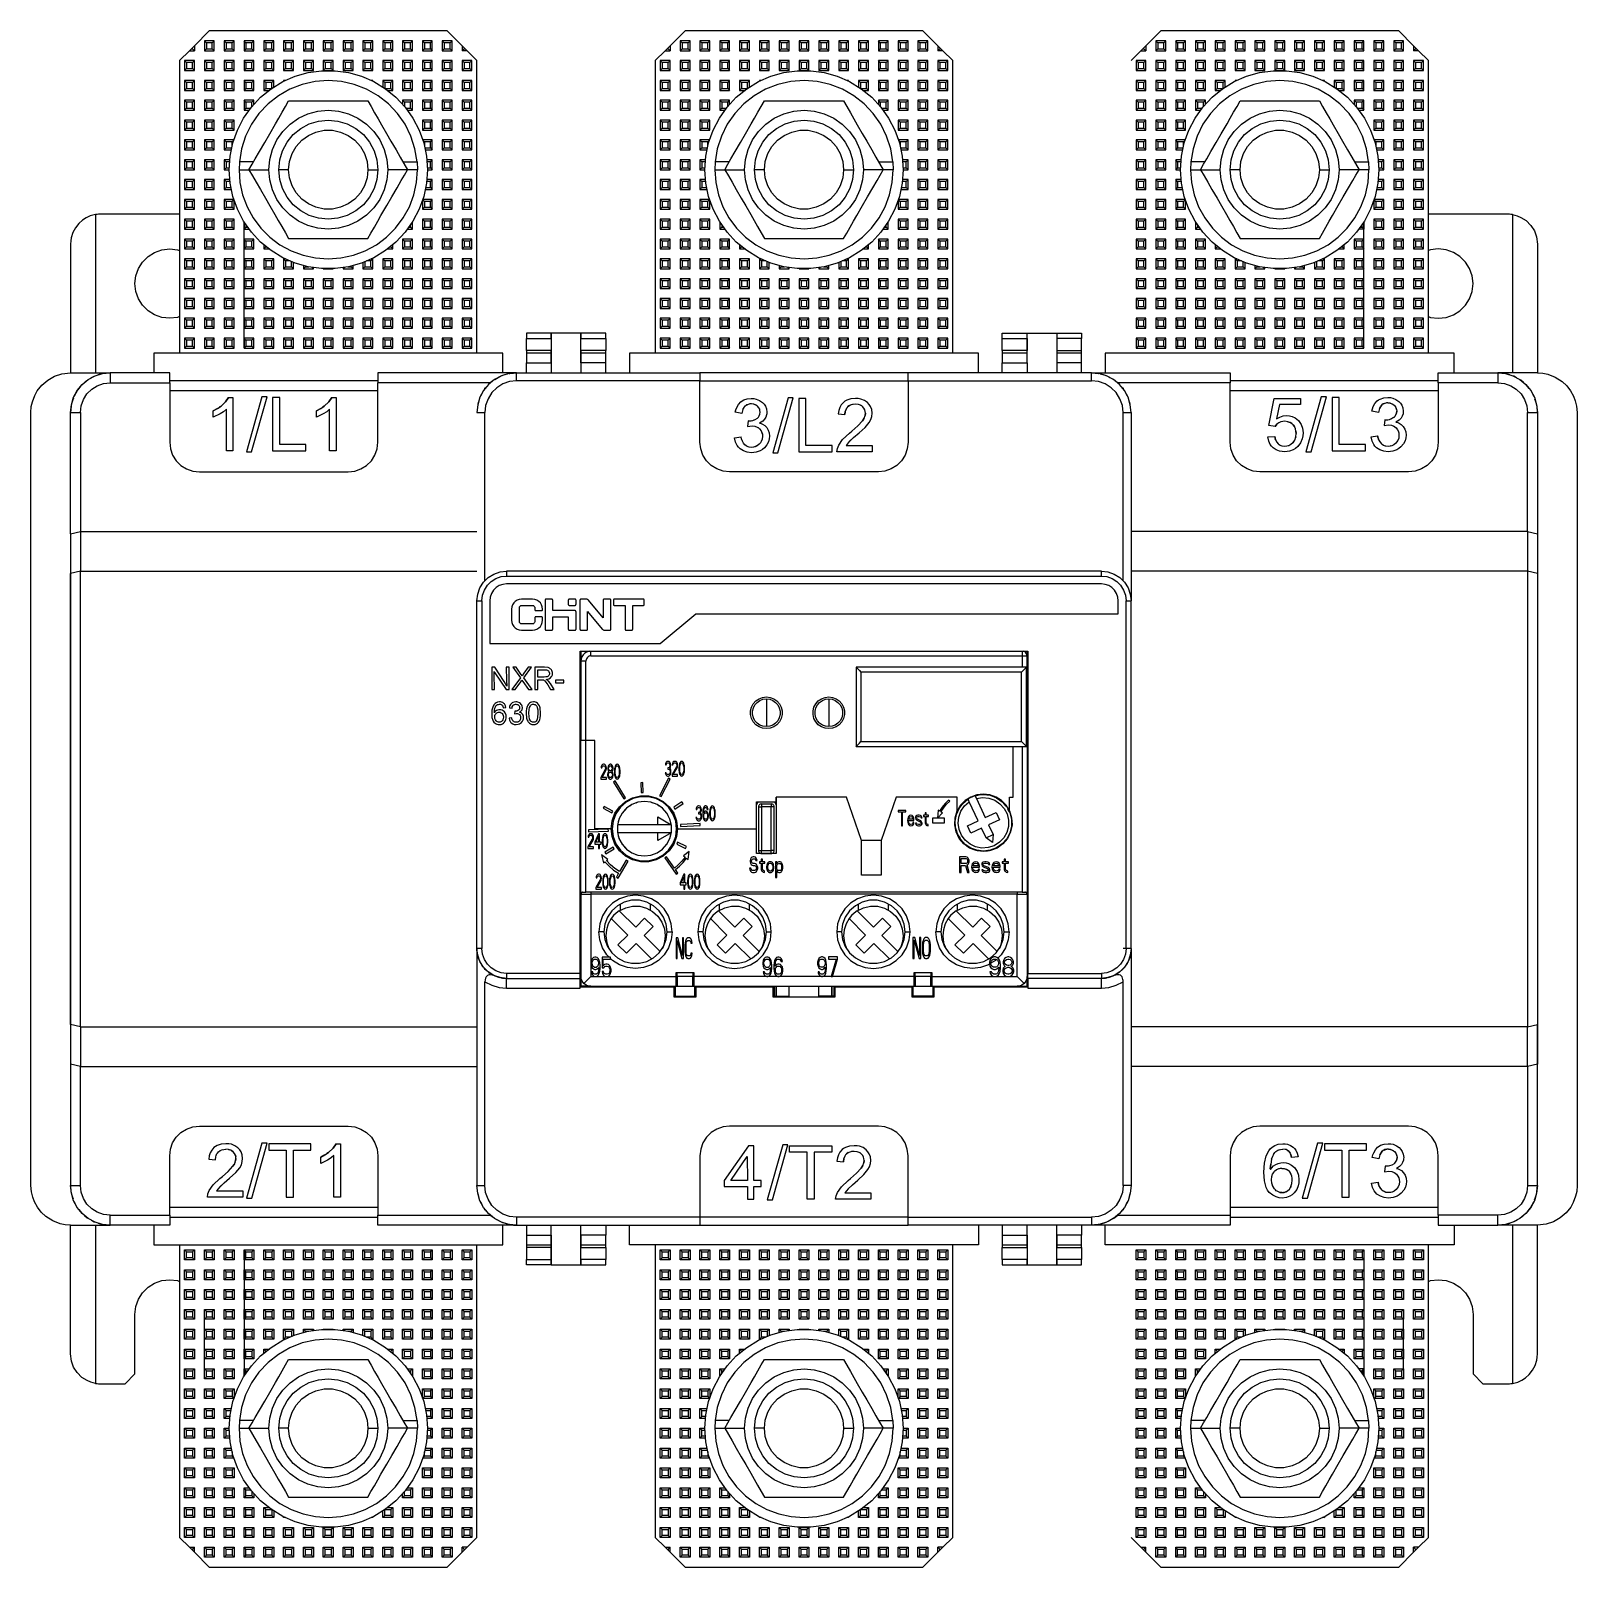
# Model space of a CAD drawing. Header units: millimetres. Extents: x 0 to 156, y 0 to 155.
import ezdxf

# ---------------------------------------------------------------- set-up
doc = ezdxf.new("R2010")
doc.units = ezdxf.units.MM

# ---------------------------------------------------------------- blocks, each defined once
blk = doc.blocks.new('CHINT_70dbcf6fe7c4519691b3c42ff544d895_FACE_0')
at = {"color": 7, "linetype": 'CONTINUOUS', "true_color": 0x40d9ff}
for p, q in [((16.3, 153.3), (16.2, 153.2)), ((16.2, 153.2), (16.3, 153.2)), ((16.3, 153.2), (16.3, 153.3)), ((16.3, 153.2), (16.5, 153)), ((17.7, 153.8), (17.5, 154)), ((17.5, 154), (17.5, 153)), ((18.5, 154), (17.5, 154)), ((17.7, 153.2), (17.5, 153)), ((17.5, 153), (18.5, 153)), ((17.7, 153.8), (17.7, 153.2)), ((18.3, 153.8), (17.7, 153.8)), ((17.7, 153.2), (18.3, 153.2)), ((18.3, 153.8), (18.5, 154)), ((18.3, 153.2), (18.3, 153.8)), ((18.3, 153.2), (18.5, 153)), ((18.5, 153), (18.5, 154)), ((19.7, 153.8), (19.5, 154)), ((19.5, 154), (19.5, 153)), ((20.5, 154), (19.5, 154)), ((19.7, 153.2), (19.5, 153)), ((19.5, 153), (20.5, 153)), ((19.7, 153.8), (19.7, 153.2)), ((20.3, 153.8), (19.7, 153.8)), ((19.7, 153.2), (20.3, 153.2)), ((20.3, 153.8), (20.5, 154)), ((20.3, 153.2), (20.3, 153.8)), ((20.3, 153.2), (20.5, 153)), ((20.5, 153), (20.5, 154)), ((21.7, 153.8), (21.5, 154)), ((21.5, 154), (21.5, 153)), ((22.5, 154), (21.5, 154)), ((21.7, 153.2), (21.5, 153)), ((21.5, 153), (22.5, 153)), ((21.7, 153.8), (21.7, 153.2)), ((22.3, 153.8), (21.7, 153.8)), ((21.7, 153.2), (22.3, 153.2)), ((22.3, 153.8), (22.5, 154)), ((22.3, 153.2), (22.3, 153.8)), ((22.3, 153.2), (22.5, 153)), ((22.5, 153), (22.5, 154)), ((23.7, 153.8), (23.5, 154)), ((23.5, 154), (23.5, 153)), ((24.5, 154), (23.5, 154)), ((23.7, 153.2), (23.5, 153)), ((23.5, 153), (24.5, 153)), ((23.7, 153.8), (23.7, 153.2)), ((24.3, 153.8), (23.7, 153.8)), ((23.7, 153.2), (24.3, 153.2)), ((24.3, 153.8), (24.5, 154)), ((24.3, 153.2), (24.3, 153.8)), ((24.3, 153.2), (24.5, 153)), ((24.5, 153), (24.5, 154)), ((25.7, 153.8), (25.5, 154)), ((25.5, 154), (25.5, 153)), ((26.5, 154), (25.5, 154)), ((25.7, 153.2), (25.5, 153)), ((25.5, 153), (26.5, 153)), ((25.7, 153.8), (25.7, 153.2)), ((26.3, 153.8), (25.7, 153.8)), ((25.7, 153.2), (26.3, 153.2)), ((26.3, 153.8), (26.5, 154)), ((26.3, 153.2), (26.3, 153.8)), ((26.3, 153.2), (26.5, 153)), ((26.5, 153), (26.5, 154)), ((27.7, 153.8), (27.5, 154)), ((27.5, 154), (27.5, 153)), ((28.5, 154), (27.5, 154)), ((27.7, 153.2), (27.5, 153)), ((27.5, 153), (28.5, 153)), ((27.7, 153.8), (27.7, 153.2)), ((28.3, 153.8), (27.7, 153.8)), ((27.7, 153.2), (28.3, 153.2)), ((28.3, 153.8), (28.5, 154)), ((28.3, 153.2), (28.3, 153.8)), ((28.3, 153.2), (28.5, 153)), ((28.5, 153), (28.5, 154)), ((29.7, 153.8), (29.5, 154)), ((29.5, 154), (29.5, 153)), ((30.5, 154), (29.5, 154)), ((29.7, 153.2), (29.5, 153)), ((29.5, 153), (30.5, 153)), ((29.7, 153.8), (29.7, 153.2)), ((30.3, 153.8), (29.7, 153.8)), ((29.7, 153.2), (30.3, 153.2)), ((30.3, 153.8), (30.5, 154)), ((30.3, 153.2), (30.3, 153.8)), ((30.3, 153.2), (30.5, 153)), ((30.5, 153), (30.5, 154)), ((31.7, 153.8), (31.5, 154)), ((31.5, 154), (31.5, 153)), ((32.5, 154), (31.5, 154)), ((31.7, 153.2), (31.5, 153)), ((31.5, 153), (32.5, 153)), ((31.7, 153.8), (31.7, 153.2)), ((32.3, 153.8), (31.7, 153.8)), ((31.7, 153.2), (32.3, 153.2)), ((32.3, 153.8), (32.5, 154)), ((32.3, 153.2), (32.3, 153.8)), ((32.3, 153.2), (32.5, 153)), ((32.5, 153), (32.5, 154)), ((33.7, 153.8), (33.5, 154)), ((33.5, 154), (33.5, 153)), ((34.5, 154), (33.5, 154)), ((33.7, 153.2), (33.5, 153)), ((33.5, 153), (34.5, 153)), ((33.7, 153.8), (33.7, 153.2)), ((34.3, 153.8), (33.7, 153.8)), ((33.7, 153.2), (34.3, 153.2)), ((34.3, 153.8), (34.5, 154)), ((34.3, 153.2), (34.3, 153.8)), ((34.3, 153.2), (34.5, 153)), ((34.5, 153), (34.5, 154)), ((35.7, 153.8), (35.5, 154)), ((35.5, 154), (35.5, 153)), ((36.5, 154), (35.5, 154)), ((35.7, 153.2), (35.5, 153)), ((35.5, 153), (36.5, 153)), ((35.7, 153.8), (35.7, 153.2)), ((36.3, 153.8), (35.7, 153.8)), ((35.7, 153.2), (36.3, 153.2)), ((36.3, 153.8), (36.5, 154)), ((36.3, 153.2), (36.3, 153.8)), ((36.3, 153.2), (36.5, 153)), ((36.5, 153), (36.5, 154)), ((37.7, 153.8), (37.5, 154)), ((37.5, 154), (37.5, 153)), ((38.5, 154), (37.5, 154)), ((37.7, 153.2), (37.5, 153)), ((37.5, 153), (38.5, 153)), ((37.7, 153.8), (37.7, 153.2)), ((38.3, 153.8), (37.7, 153.8)), ((37.7, 153.2), (38.3, 153.2)), ((38.3, 153.8), (38.5, 154)), ((38.3, 153.2), (38.3, 153.8)), ((38.3, 153.2), (38.5, 153)), ((38.5, 153), (38.5, 154)), ((39.7, 153.8), (39.5, 154)), ((39.5, 154), (39.5, 153)), ((40.5, 154), (39.5, 154)), ((39.7, 153.2), (39.5, 153)), ((39.5, 153), (40.5, 153)), ((39.7, 153.8), (39.7, 153.2)), ((40.3, 153.8), (39.7, 153.8)), ((39.7, 153.2), (40.3, 153.2)), ((40.3, 153.8), (40.5, 154)), ((40.3, 153.2), (40.3, 153.8)), ((40.3, 153.2), (40.5, 153)), ((40.5, 153), (40.5, 154)), ((41.7, 153.8), (41.5, 154)), ((41.5, 154), (41.5, 153)), ((42.5, 154), (41.5, 154)), ((41.7, 153.2), (41.5, 153)), ((41.5, 153), (42.5, 153)), ((41.7, 153.8), (41.7, 153.2)), ((42.3, 153.8), (41.7, 153.8)), ((41.7, 153.2), (42.3, 153.2)), ((42.3, 153.8), (42.5, 154)), ((42.3, 153.2), (42.3, 153.8)), ((42.3, 153.2), (42.5, 153)), ((42.5, 153), (42.5, 154)), ((43.7, 153.2), (43.5, 153)), ((43.7, 153.3), (43.7, 153.2)), ((43.7, 153.3), (43.8, 153.2)), ((43.7, 153.2), (43.8, 153.2)), ((64.3, 153.3), (64.2, 153.2)), ((64.2, 153.2), (64.3, 153.2)), ((64.3, 153.2), (64.3, 153.3)), ((64.3, 153.2), (64.5, 153)), ((65.7, 153.8), (65.5, 154)), ((65.5, 154), (65.5, 153)), ((66.5, 154), (65.5, 154)), ((65.7, 153.2), (65.5, 153)), ((65.5, 153), (66.5, 153)), ((65.7, 153.8), (65.7, 153.2)), ((66.3, 153.8), (65.7, 153.8)), ((65.7, 153.2), (66.3, 153.2)), ((66.3, 153.8), (66.5, 154)), ((66.3, 153.2), (66.3, 153.8)), ((66.3, 153.2), (66.5, 153)), ((66.5, 153), (66.5, 154)), ((67.7, 153.8), (67.5, 154)), ((67.5, 154), (67.5, 153)), ((68.5, 154), (67.5, 154)), ((67.7, 153.2), (67.5, 153)), ((67.5, 153), (68.5, 153)), ((67.7, 153.8), (67.7, 153.2)), ((68.3, 153.8), (67.7, 153.8)), ((67.7, 153.2), (68.3, 153.2)), ((68.3, 153.8), (68.5, 154)), ((68.3, 153.2), (68.3, 153.8)), ((68.3, 153.2), (68.5, 153)), ((68.5, 153), (68.5, 154)), ((69.7, 153.8), (69.5, 154)), ((69.5, 154), (69.5, 153)), ((70.5, 154), (69.5, 154)), ((69.7, 153.2), (69.5, 153)), ((69.5, 153), (70.5, 153)), ((69.7, 153.8), (69.7, 153.2)), ((70.3, 153.8), (69.7, 153.8)), ((69.7, 153.2), (70.3, 153.2)), ((70.3, 153.8), (70.5, 154)), ((70.3, 153.2), (70.3, 153.8)), ((70.3, 153.2), (70.5, 153)), ((70.5, 153), (70.5, 154)), ((71.7, 153.8), (71.5, 154)), ((71.5, 154), (71.5, 153)), ((72.5, 154), (71.5, 154)), ((71.7, 153.2), (71.5, 153)), ((71.5, 153), (72.5, 153)), ((71.7, 153.8), (71.7, 153.2)), ((72.3, 153.8), (71.7, 153.8)), ((71.7, 153.2), (72.3, 153.2)), ((72.3, 153.8), (72.5, 154)), ((72.3, 153.2), (72.3, 153.8)), ((72.3, 153.2), (72.5, 153)), ((72.5, 153), (72.5, 154)), ((73.7, 153.8), (73.5, 154)), ((73.5, 154), (73.5, 153)), ((74.5, 154), (73.5, 154)), ((73.7, 153.2), (73.5, 153)), ((73.5, 153), (74.5, 153)), ((73.7, 153.8), (73.7, 153.2)), ((74.3, 153.8), (73.7, 153.8)), ((73.7, 153.2), (74.3, 153.2)), ((74.3, 153.8), (74.5, 154)), ((74.3, 153.2), (74.3, 153.8)), ((74.3, 153.2), (74.5, 153)), ((74.5, 153), (74.5, 154)), ((75.7, 153.8), (75.5, 154)), ((75.5, 154), (75.5, 153)), ((76.5, 154), (75.5, 154)), ((75.7, 153.2), (75.5, 153)), ((75.5, 153), (76.5, 153)), ((75.7, 153.8), (75.7, 153.2)), ((76.3, 153.8), (75.7, 153.8)), ((75.7, 153.2), (76.3, 153.2)), ((76.3, 153.8), (76.5, 154)), ((76.3, 153.2), (76.3, 153.8)), ((76.3, 153.2), (76.5, 153)), ((76.5, 153), (76.5, 154)), ((77.7, 153.8), (77.5, 154)), ((77.5, 154), (77.5, 153)), ((78.5, 154), (77.5, 154)), ((77.7, 153.2), (77.5, 153)), ((77.5, 153), (78.5, 153)), ((77.7, 153.8), (77.7, 153.2)), ((78.3, 153.8), (77.7, 153.8)), ((77.7, 153.2), (78.3, 153.2)), ((78.3, 153.8), (78.5, 154)), ((78.3, 153.2), (78.3, 153.8)), ((78.3, 153.2), (78.5, 153)), ((78.5, 153), (78.5, 154)), ((79.7, 153.8), (79.5, 154)), ((79.5, 154), (79.5, 153)), ((80.5, 154), (79.5, 154)), ((79.7, 153.2), (79.5, 153)), ((79.5, 153), (80.5, 153)), ((79.7, 153.8), (79.7, 153.2)), ((80.3, 153.8), (79.7, 153.8)), ((79.7, 153.2), (80.3, 153.2)), ((80.3, 153.8), (80.5, 154)), ((80.3, 153.2), (80.3, 153.8)), ((80.3, 153.2), (80.5, 153)), ((80.5, 153), (80.5, 154)), ((81.7, 153.8), (81.5, 154)), ((81.5, 154), (81.5, 153)), ((82.5, 154), (81.5, 154)), ((81.7, 153.2), (81.5, 153)), ((81.5, 153), (82.5, 153)), ((81.7, 153.8), (81.7, 153.2)), ((82.3, 153.8), (81.7, 153.8)), ((81.7, 153.2), (82.3, 153.2)), ((82.3, 153.8), (82.5, 154)), ((82.3, 153.2), (82.3, 153.8)), ((82.3, 153.2), (82.5, 153)), ((82.5, 153), (82.5, 154)), ((83.7, 153.8), (83.5, 154)), ((83.5, 154), (83.5, 153)), ((84.5, 154), (83.5, 154)), ((83.7, 153.2), (83.5, 153)), ((83.5, 153), (84.5, 153)), ((83.7, 153.8), (83.7, 153.2)), ((84.3, 153.8), (83.7, 153.8)), ((83.7, 153.2), (84.3, 153.2)), ((84.3, 153.8), (84.5, 154)), ((84.3, 153.2), (84.3, 153.8)), ((84.3, 153.2), (84.5, 153)), ((84.5, 153), (84.5, 154)), ((85.7, 153.8), (85.5, 154)), ((85.5, 154), (85.5, 153)), ((86.5, 154), (85.5, 154)), ((85.7, 153.2), (85.5, 153)), ((85.5, 153), (86.5, 153)), ((85.7, 153.8), (85.7, 153.2)), ((86.3, 153.8), (85.7, 153.8)), ((85.7, 153.2), (86.3, 153.2)), ((86.3, 153.8), (86.5, 154)), ((86.3, 153.2), (86.3, 153.8)), ((86.3, 153.2), (86.5, 153)), ((86.5, 153), (86.5, 154)), ((87.7, 153.8), (87.5, 154)), ((87.5, 154), (87.5, 153)), ((88.5, 154), (87.5, 154)), ((87.7, 153.2), (87.5, 153)), ((87.5, 153), (88.5, 153)), ((87.7, 153.8), (87.7, 153.2)), ((88.3, 153.8), (87.7, 153.8)), ((87.7, 153.2), (88.3, 153.2)), ((88.3, 153.8), (88.5, 154)), ((88.3, 153.2), (88.3, 153.8)), ((88.3, 153.2), (88.5, 153)), ((88.5, 153), (88.5, 154)), ((89.7, 153.8), (89.5, 154)), ((89.5, 154), (89.5, 153)), ((90.5, 154), (89.5, 154)), ((89.7, 153.2), (89.5, 153)), ((89.5, 153), (90.5, 153)), ((89.7, 153.8), (89.7, 153.2)), ((90.3, 153.8), (89.7, 153.8)), ((89.7, 153.2), (90.3, 153.2)), ((90.3, 153.8), (90.5, 154)), ((90.3, 153.2), (90.3, 153.8)), ((90.3, 153.2), (90.5, 153)), ((90.5, 153), (90.5, 154)), ((91.7, 153.2), (91.5, 153)), ((91.7, 153.3), (91.7, 153.2)), ((91.7, 153.3), (91.8, 153.2)), ((91.7, 153.2), (91.8, 153.2)), ((112, 153), (111, 152)), ((112.2, 153.2), (112, 153)), ((112, 153), (112.5, 153)), ((112.3, 153.3), (112.2, 153.2)), ((112.2, 153.2), (112.3, 153.2)), ((112.3, 153.2), (112.3, 153.3)), ((112.3, 153.2), (112.5, 153)), ((113.7, 153.8), (113.5, 154)), ((113.5, 154), (113.5, 153)), ((114.5, 154), (113.5, 154)), ((113.7, 153.2), (113.5, 153)), ((113.5, 153), (114.5, 153)), ((113.7, 153.8), (113.7, 153.2)), ((114.3, 153.8), (113.7, 153.8)), ((113.7, 153.2), (114.3, 153.2)), ((114.3, 153.8), (114.5, 154)), ((114.3, 153.2), (114.3, 153.8)), ((114.3, 153.2), (114.5, 153)), ((114.5, 153), (114.5, 154)), ((115.7, 153.8), (115.5, 154)), ((115.5, 154), (115.5, 153)), ((116.5, 154), (115.5, 154)), ((115.7, 153.2), (115.5, 153)), ((115.5, 153), (116.5, 153)), ((115.7, 153.8), (115.7, 153.2)), ((116.3, 153.8), (115.7, 153.8)), ((115.7, 153.2), (116.3, 153.2)), ((116.3, 153.8), (116.5, 154)), ((116.3, 153.2), (116.3, 153.8)), ((116.3, 153.2), (116.5, 153)), ((116.5, 153), (116.5, 154)), ((117.7, 153.8), (117.5, 154)), ((117.5, 154), (117.5, 153)), ((118.5, 154), (117.5, 154)), ((117.7, 153.2), (117.5, 153)), ((117.5, 153), (118.5, 153)), ((117.7, 153.8), (117.7, 153.2)), ((118.3, 153.8), (117.7, 153.8)), ((117.7, 153.2), (118.3, 153.2)), ((118.3, 153.8), (118.5, 154)), ((118.3, 153.2), (118.3, 153.8)), ((118.3, 153.2), (118.5, 153)), ((118.5, 153), (118.5, 154)), ((119.7, 153.8), (119.5, 154)), ((119.5, 154), (119.5, 153)), ((120.5, 154), (119.5, 154)), ((119.7, 153.2), (119.5, 153)), ((119.5, 153), (120.5, 153)), ((119.7, 153.8), (119.7, 153.2)), ((120.3, 153.8), (119.7, 153.8)), ((119.7, 153.2), (120.3, 153.2)), ((120.3, 153.8), (120.5, 154)), ((120.3, 153.2), (120.3, 153.8)), ((120.3, 153.2), (120.5, 153)), ((120.5, 153), (120.5, 154)), ((121.7, 153.8), (121.5, 154)), ((121.5, 154), (121.5, 153)), ((122.5, 154), (121.5, 154)), ((121.7, 153.2), (121.5, 153)), ((121.5, 153), (122.5, 153)), ((121.7, 153.8), (121.7, 153.2)), ((122.3, 153.8), (121.7, 153.8)), ((121.7, 153.2), (122.3, 153.2)), ((122.3, 153.8), (122.5, 154)), ((122.3, 153.2), (122.3, 153.8)), ((122.3, 153.2), (122.5, 153)), ((122.5, 153), (122.5, 154)), ((123.7, 153.8), (123.5, 154)), ((123.5, 154), (123.5, 153)), ((124.5, 154), (123.5, 154)), ((123.7, 153.2), (123.5, 153)), ((123.5, 153), (124.5, 153)), ((123.7, 153.8), (123.7, 153.2)), ((124.3, 153.8), (123.7, 153.8)), ((123.7, 153.2), (124.3, 153.2)), ((124.3, 153.8), (124.5, 154)), ((124.3, 153.2), (124.3, 153.8)), ((124.3, 153.2), (124.5, 153)), ((124.5, 153), (124.5, 154)), ((125.7, 153.8), (125.5, 154)), ((125.5, 154), (125.5, 153)), ((126.5, 154), (125.5, 154)), ((125.7, 153.2), (125.5, 153)), ((125.5, 153), (126.5, 153)), ((125.7, 153.8), (125.7, 153.2)), ((126.3, 153.8), (125.7, 153.8)), ((125.7, 153.2), (126.3, 153.2)), ((126.3, 153.8), (126.5, 154)), ((126.3, 153.2), (126.3, 153.8)), ((126.3, 153.2), (126.5, 153)), ((126.5, 153), (126.5, 154)), ((127.7, 153.8), (127.5, 154)), ((127.5, 154), (127.5, 153)), ((128.5, 154), (127.5, 154)), ((127.7, 153.2), (127.5, 153)), ((127.5, 153), (128.5, 153)), ((127.7, 153.8), (127.7, 153.2)), ((128.3, 153.8), (127.7, 153.8)), ((127.7, 153.2), (128.3, 153.2)), ((128.3, 153.8), (128.5, 154)), ((128.3, 153.2), (128.3, 153.8)), ((128.3, 153.2), (128.5, 153)), ((128.5, 153), (128.5, 154)), ((129.7, 153.8), (129.5, 154)), ((129.5, 154), (129.5, 153)), ((130.5, 154), (129.5, 154)), ((129.7, 153.2), (129.5, 153)), ((129.5, 153), (130.5, 153)), ((129.7, 153.8), (129.7, 153.2)), ((130.3, 153.8), (129.7, 153.8)), ((129.7, 153.2), (130.3, 153.2)), ((130.3, 153.8), (130.5, 154)), ((130.3, 153.2), (130.3, 153.8)), ((130.3, 153.2), (130.5, 153)), ((130.5, 153), (130.5, 154)), ((131.7, 153.8), (131.5, 154)), ((131.5, 154), (131.5, 153)), ((132.5, 154), (131.5, 154)), ((131.7, 153.2), (131.5, 153)), ((131.5, 153), (132.5, 153)), ((131.7, 153.8), (131.7, 153.2)), ((132.3, 153.8), (131.7, 153.8)), ((131.7, 153.2), (132.3, 153.2)), ((132.3, 153.8), (132.5, 154)), ((132.3, 153.2), (132.3, 153.8)), ((132.3, 153.2), (132.5, 153)), ((132.5, 153), (132.5, 154)), ((133.7, 153.8), (133.5, 154)), ((133.5, 154), (133.5, 153)), ((134.5, 154), (133.5, 154)), ((133.7, 153.2), (133.5, 153)), ((133.5, 153), (134.5, 153)), ((133.7, 153.8), (133.7, 153.2)), ((134.3, 153.8), (133.7, 153.8)), ((133.7, 153.2), (134.3, 153.2)), ((134.3, 153.8), (134.5, 154)), ((134.3, 153.2), (134.3, 153.8)), ((134.3, 153.2), (134.5, 153)), ((134.5, 153), (134.5, 154)), ((135.7, 153.8), (135.5, 154)), ((135.5, 154), (135.5, 153)), ((136.5, 154), (135.5, 154)), ((135.7, 153.2), (135.5, 153)), ((135.5, 153), (136.5, 153)), ((135.7, 153.8), (135.7, 153.2)), ((136.3, 153.8), (135.7, 153.8)), ((135.7, 153.2), (136.3, 153.2)), ((136.3, 153.8), (136.5, 154)), ((136.3, 153.2), (136.3, 153.8)), ((136.3, 153.2), (136.5, 153)), ((136.5, 153), (136.5, 154)), ((137.7, 153.8), (137.5, 154)), ((137.5, 154), (137.5, 153)), ((138.5, 154), (137.5, 154)), ((137.7, 153.2), (137.5, 153)), ((137.5, 153), (138.5, 153)), ((137.7, 153.8), (137.7, 153.2)), ((138.3, 153.8), (137.7, 153.8)), ((137.7, 153.2), (138.3, 153.2)), ((138.3, 153.8), (138.5, 154)), ((138.3, 153.2), (138.3, 153.8)), ((138.3, 153.2), (138.5, 153)), ((138.5, 153), (138.5, 154)), ((139.7, 153.2), (139.5, 153)), ((139.7, 153.3), (139.7, 153.2)), ((139.7, 153.3), (139.8, 153.2)), ((139.7, 153.2), (139.8, 153.2)), ((15.7, 151.8), (15.5, 152)), ((15.5, 152), (15.5, 151)), ((16.5, 152), (15.5, 152)), ((15.7, 151.8), (15.7, 151.2)), ((16.3, 151.8), (15.7, 151.8)), ((16.3, 151.8), (16.5, 152)), ((16.3, 151.2), (16.3, 151.8)), ((16.5, 151), (16.5, 152)), ((17.7, 151.8), (17.5, 152)), ((17.5, 152), (17.5, 151)), ((18.5, 152), (17.5, 152)), ((17.7, 151.8), (17.7, 151.2)), ((18.3, 151.8), (17.7, 151.8)), ((18.3, 151.8), (18.5, 152)), ((18.3, 151.2), (18.3, 151.8)), ((18.5, 151), (18.5, 152)), ((19.7, 151.8), (19.5, 152)), ((19.5, 152), (19.5, 151)), ((20.5, 152), (19.5, 152)), ((19.7, 151.8), (19.7, 151.2)), ((20.3, 151.8), (19.7, 151.8)), ((20.3, 151.8), (20.5, 152)), ((20.3, 151.2), (20.3, 151.8)), ((20.5, 151), (20.5, 152)), ((21.7, 151.8), (21.5, 152)), ((21.5, 152), (21.5, 151)), ((22.5, 152), (21.5, 152)), ((21.7, 151.8), (21.7, 151.2)), ((22.3, 151.8), (21.7, 151.8)), ((22.3, 151.8), (22.5, 152)), ((22.3, 151.2), (22.3, 151.8)), ((22.5, 151), (22.5, 152)), ((23.7, 151.8), (23.5, 152)), ((23.5, 152), (23.5, 151)), ((24.5, 152), (23.5, 152)), ((23.7, 151.8), (23.7, 151.2)), ((24.3, 151.8), (23.7, 151.8)), ((24.3, 151.8), (24.5, 152)), ((24.3, 151.2), (24.3, 151.8)), ((24.5, 151), (24.5, 152)), ((25.7, 151.8), (25.5, 152)), ((25.5, 152), (25.5, 151)), ((26.5, 152), (25.5, 152)), ((25.7, 151.8), (25.7, 151.2)), ((26.3, 151.8), (25.7, 151.8)), ((26.3, 151.8), (26.5, 152)), ((26.3, 151.2), (26.3, 151.8)), ((26.5, 151), (26.5, 152)), ((27.7, 151.8), (27.5, 152)), ((27.5, 152), (27.5, 151)), ((28.5, 152), (27.5, 152)), ((27.7, 151.8), (27.7, 151.2)), ((28.3, 151.8), (27.7, 151.8)), ((28.3, 151.8), (28.5, 152)), ((28.3, 151.2), (28.3, 151.8)), ((28.5, 151), (28.5, 152)), ((29.7, 151.8), (29.5, 152)), ((29.5, 152), (29.5, 151)), ((30.5, 152), (29.5, 152)), ((29.7, 151.8), (29.7, 151.2)), ((30.3, 151.8), (29.7, 151.8)), ((30.3, 151.8), (30.5, 152)), ((30.3, 151.2), (30.3, 151.8)), ((30.5, 151), (30.5, 152)), ((31.7, 151.8), (31.5, 152)), ((31.5, 152), (31.5, 151)), ((32.5, 152), (31.5, 152)), ((31.7, 151.8), (31.7, 151.2)), ((32.3, 151.8), (31.7, 151.8)), ((32.3, 151.8), (32.5, 152)), ((32.3, 151.2), (32.3, 151.8)), ((32.5, 151), (32.5, 152)), ((33.7, 151.8), (33.5, 152)), ((33.5, 152), (33.5, 151)), ((34.5, 152), (33.5, 152)), ((33.7, 151.8), (33.7, 151.2)), ((34.3, 151.8), (33.7, 151.8)), ((34.3, 151.8), (34.5, 152)), ((34.3, 151.2), (34.3, 151.8)), ((34.5, 151), (34.5, 152)), ((35.7, 151.8), (35.5, 152)), ((35.5, 152), (35.5, 151)), ((36.5, 152), (35.5, 152)), ((35.7, 151.8), (35.7, 151.2)), ((36.3, 151.8), (35.7, 151.8)), ((36.3, 151.8), (36.5, 152)), ((36.3, 151.2), (36.3, 151.8)), ((36.5, 151), (36.5, 152)), ((37.7, 151.8), (37.5, 152)), ((37.5, 152), (37.5, 151)), ((38.5, 152), (37.5, 152)), ((37.7, 151.8), (37.7, 151.2)), ((38.3, 151.8), (37.7, 151.8)), ((38.3, 151.8), (38.5, 152)), ((38.3, 151.2), (38.3, 151.8)), ((38.5, 151), (38.5, 152)), ((39.7, 151.8), (39.5, 152)), ((39.5, 152), (39.5, 151)), ((40.5, 152), (39.5, 152)), ((39.7, 151.8), (39.7, 151.2)), ((40.3, 151.8), (39.7, 151.8)), ((40.3, 151.8), (40.5, 152)), ((40.3, 151.2), (40.3, 151.8)), ((40.5, 151), (40.5, 152)), ((41.7, 151.8), (41.5, 152)), ((41.5, 152), (41.5, 151)), ((42.5, 152), (41.5, 152)), ((41.7, 151.8), (41.7, 151.2)), ((42.3, 151.8), (41.7, 151.8)), ((42.3, 151.8), (42.5, 152)), ((42.3, 151.2), (42.3, 151.8)), ((42.5, 151), (42.5, 152)), ((43.7, 151.8), (43.5, 152)), ((43.5, 152), (43.5, 151)), ((44.5, 152), (43.5, 152)), ((43.7, 151.8), (43.7, 151.2)), ((44.3, 151.8), (43.7, 151.8)), ((44.3, 151.8), (44.5, 152)), ((44.3, 151.2), (44.3, 151.8)), ((44.5, 151), (44.5, 152)), ((63.7, 151.8), (63.5, 152)), ((63.5, 152), (63.5, 151)), ((64.5, 152), (63.5, 152)), ((63.7, 151.8), (63.7, 151.2)), ((64.3, 151.8), (63.7, 151.8)), ((64.3, 151.8), (64.5, 152)), ((64.3, 151.2), (64.3, 151.8)), ((64.5, 151), (64.5, 152)), ((65.7, 151.8), (65.5, 152)), ((65.5, 152), (65.5, 151)), ((66.5, 152), (65.5, 152)), ((65.7, 151.8), (65.7, 151.2)), ((66.3, 151.8), (65.7, 151.8)), ((66.3, 151.8), (66.5, 152)), ((66.3, 151.2), (66.3, 151.8)), ((66.5, 151), (66.5, 152)), ((67.7, 151.8), (67.5, 152)), ((67.5, 152), (67.5, 151)), ((68.5, 152), (67.5, 152)), ((67.7, 151.8), (67.7, 151.2)), ((68.3, 151.8), (67.7, 151.8)), ((68.3, 151.8), (68.5, 152)), ((68.3, 151.2), (68.3, 151.8)), ((68.5, 151), (68.5, 152)), ((69.7, 151.8), (69.5, 152)), ((69.5, 152), (69.5, 151)), ((70.5, 152), (69.5, 152)), ((69.7, 151.8), (69.7, 151.2)), ((70.3, 151.8), (69.7, 151.8)), ((70.3, 151.8), (70.5, 152)), ((70.3, 151.2), (70.3, 151.8)), ((70.5, 151), (70.5, 152)), ((71.7, 151.8), (71.5, 152)), ((71.5, 152), (71.5, 151)), ((72.5, 152), (71.5, 152)), ((71.7, 151.8), (71.7, 151.2)), ((72.3, 151.8), (71.7, 151.8)), ((72.3, 151.8), (72.5, 152)), ((72.3, 151.2), (72.3, 151.8)), ((72.5, 151), (72.5, 152)), ((73.7, 151.8), (73.5, 152)), ((73.5, 152), (73.5, 151)), ((74.5, 152), (73.5, 152)), ((73.7, 151.8), (73.7, 151.2)), ((74.3, 151.8), (73.7, 151.8)), ((74.3, 151.8), (74.5, 152)), ((74.3, 151.2), (74.3, 151.8)), ((74.5, 151), (74.5, 152)), ((75.7, 151.8), (75.5, 152)), ((75.5, 152), (75.5, 151)), ((76.5, 152), (75.5, 152)), ((75.7, 151.8), (75.7, 151.2)), ((76.3, 151.8), (75.7, 151.8)), ((76.3, 151.8), (76.5, 152)), ((76.3, 151.2), (76.3, 151.8)), ((76.5, 151), (76.5, 152)), ((77.7, 151.8), (77.5, 152)), ((77.5, 152), (77.5, 151)), ((78.5, 152), (77.5, 152)), ((77.7, 151.8), (77.7, 151.2)), ((78.3, 151.8), (77.7, 151.8)), ((78.3, 151.8), (78.5, 152)), ((78.3, 151.2), (78.3, 151.8)), ((78.5, 151), (78.5, 152)), ((79.7, 151.8), (79.5, 152)), ((79.5, 152), (79.5, 151)), ((80.5, 152), (79.5, 152)), ((79.7, 151.8), (79.7, 151.2)), ((80.3, 151.8), (79.7, 151.8)), ((80.3, 151.8), (80.5, 152)), ((80.3, 151.2), (80.3, 151.8)), ((80.5, 151), (80.5, 152)), ((81.7, 151.8), (81.5, 152)), ((81.5, 152), (81.5, 151)), ((82.5, 152), (81.5, 152)), ((81.7, 151.8), (81.7, 151.2)), ((82.3, 151.8), (81.7, 151.8)), ((82.3, 151.8), (82.5, 152)), ((82.3, 151.2), (82.3, 151.8)), ((82.5, 151), (82.5, 152)), ((83.7, 151.8), (83.5, 152)), ((83.5, 152), (83.5, 151)), ((84.5, 152), (83.5, 152)), ((83.7, 151.8), (83.7, 151.2)), ((84.3, 151.8), (83.7, 151.8)), ((84.3, 151.8), (84.5, 152)), ((84.3, 151.2), (84.3, 151.8)), ((84.5, 151), (84.5, 152)), ((85.7, 151.8), (85.5, 152)), ((85.5, 152), (85.5, 151)), ((86.5, 152), (85.5, 152)), ((85.7, 151.8), (85.7, 151.2)), ((86.3, 151.8), (85.7, 151.8)), ((86.3, 151.8), (86.5, 152)), ((86.3, 151.2), (86.3, 151.8)), ((86.5, 151), (86.5, 152)), ((87.7, 151.8), (87.5, 152)), ((87.5, 152), (87.5, 151)), ((88.5, 152), (87.5, 152)), ((87.7, 151.8), (87.7, 151.2)), ((88.3, 151.8), (87.7, 151.8)), ((88.3, 151.8), (88.5, 152)), ((88.3, 151.2), (88.3, 151.8)), ((88.5, 151), (88.5, 152)), ((89.7, 151.8), (89.5, 152)), ((89.5, 152), (89.5, 151)), ((90.5, 152), (89.5, 152)), ((89.7, 151.8), (89.7, 151.2)), ((90.3, 151.8), (89.7, 151.8)), ((90.3, 151.8), (90.5, 152)), ((90.3, 151.2), (90.3, 151.8)), ((90.5, 151), (90.5, 152)), ((91.7, 151.8), (91.5, 152)), ((91.5, 152), (91.5, 151)), ((92.5, 152), (91.5, 152)), ((91.7, 151.8), (91.7, 151.2)), ((92.3, 151.8), (91.7, 151.8)), ((92.3, 151.8), (92.5, 152)), ((92.3, 151.2), (92.3, 151.8)), ((92.5, 151), (92.5, 152)), ((111.7, 151.8), (111.5, 152)), ((111.5, 152), (111.5, 151)), ((112.5, 152), (111.5, 152)), ((111.7, 151.8), (111.7, 151.2)), ((112.3, 151.8), (111.7, 151.8)), ((112.3, 151.8), (112.5, 152)), ((112.3, 151.2), (112.3, 151.8)), ((112.5, 151), (112.5, 152)), ((113.7, 151.8), (113.5, 152)), ((113.5, 152), (113.5, 151)), ((114.5, 152), (113.5, 152)), ((113.7, 151.8), (113.7, 151.2)), ((114.3, 151.8), (113.7, 151.8)), ((114.3, 151.8), (114.5, 152)), ((114.3, 151.2), (114.3, 151.8)), ((114.5, 151), (114.5, 152)), ((115.7, 151.8), (115.5, 152)), ((115.5, 152), (115.5, 151)), ((116.5, 152), (115.5, 152)), ((115.7, 151.8), (115.7, 151.2)), ((116.3, 151.8), (115.7, 151.8)), ((116.3, 151.8), (116.5, 152)), ((116.3, 151.2), (116.3, 151.8)), ((116.5, 151), (116.5, 152)), ((117.7, 151.8), (117.5, 152)), ((117.5, 152), (117.5, 151)), ((118.5, 152), (117.5, 152)), ((117.7, 151.8), (117.7, 151.2)), ((118.3, 151.8), (117.7, 151.8)), ((118.3, 151.8), (118.5, 152)), ((118.3, 151.2), (118.3, 151.8)), ((118.5, 151), (118.5, 152)), ((119.7, 151.8), (119.5, 152)), ((119.5, 152), (119.5, 151)), ((120.5, 152), (119.5, 152)), ((119.7, 151.8), (119.7, 151.2)), ((120.3, 151.8), (119.7, 151.8)), ((120.3, 151.8), (120.5, 152)), ((120.3, 151.2), (120.3, 151.8)), ((120.5, 151), (120.5, 152)), ((121.7, 151.8), (121.5, 152)), ((121.5, 152), (121.5, 151)), ((122.5, 152), (121.5, 152)), ((121.7, 151.8), (121.7, 151.2)), ((122.3, 151.8), (121.7, 151.8)), ((122.3, 151.8), (122.5, 152)), ((122.3, 151.2), (122.3, 151.8)), ((122.5, 151), (122.5, 152)), ((123.7, 151.8), (123.5, 152)), ((123.5, 152), (123.5, 151)), ((124.5, 152), (123.5, 152)), ((123.7, 151.8), (123.7, 151.2)), ((124.3, 151.8), (123.7, 151.8)), ((124.3, 151.8), (124.5, 152)), ((124.3, 151.2), (124.3, 151.8)), ((124.5, 151), (124.5, 152)), ((125.7, 151.8), (125.5, 152)), ((125.5, 152), (125.5, 151)), ((126.5, 152), (125.5, 152)), ((125.7, 151.8), (125.7, 151.2)), ((126.3, 151.8), (125.7, 151.8)), ((126.3, 151.8), (126.5, 152)), ((126.3, 151.2), (126.3, 151.8)), ((126.5, 151), (126.5, 152)), ((127.7, 151.8), (127.5, 152)), ((127.5, 152), (127.5, 151)), ((128.5, 152), (127.5, 152)), ((127.7, 151.8), (127.7, 151.2)), ((128.3, 151.8), (127.7, 151.8)), ((128.3, 151.8), (128.5, 152)), ((128.3, 151.2), (128.3, 151.8)), ((128.5, 151), (128.5, 152)), ((129.7, 151.8), (129.5, 152)), ((129.5, 152), (129.5, 151)), ((130.5, 152), (129.5, 152)), ((129.7, 151.8), (129.7, 151.2)), ((130.3, 151.8), (129.7, 151.8)), ((130.3, 151.8), (130.5, 152)), ((130.3, 151.2), (130.3, 151.8)), ((130.5, 151), (130.5, 152)), ((131.7, 151.8), (131.5, 152)), ((131.5, 152), (131.5, 151)), ((132.5, 152), (131.5, 152)), ((131.7, 151.8), (131.7, 151.2)), ((132.3, 151.8), (131.7, 151.8)), ((132.3, 151.8), (132.5, 152)), ((132.3, 151.2), (132.3, 151.8)), ((132.5, 151), (132.5, 152)), ((133.7, 151.8), (133.5, 152)), ((133.5, 152), (133.5, 151)), ((134.5, 152), (133.5, 152)), ((133.7, 151.8), (133.7, 151.2)), ((134.3, 151.8), (133.7, 151.8)), ((134.3, 151.8), (134.5, 152)), ((134.3, 151.2), (134.3, 151.8)), ((134.5, 151), (134.5, 152)), ((135.7, 151.8), (135.5, 152)), ((135.5, 152), (135.5, 151)), ((136.5, 152), (135.5, 152)), ((135.7, 151.8), (135.7, 151.2)), ((136.3, 151.8), (135.7, 151.8)), ((136.3, 151.8), (136.5, 152)), ((136.3, 151.2), (136.3, 151.8)), ((136.5, 151), (136.5, 152)), ((137.7, 151.8), (137.5, 152)), ((137.5, 152), (137.5, 151)), ((138.5, 152), (137.5, 152)), ((137.7, 151.8), (137.7, 151.2)), ((138.3, 151.8), (137.7, 151.8)), ((138.3, 151.8), (138.5, 152)), ((138.3, 151.2), (138.3, 151.8)), ((138.5, 151), (138.5, 152)), ((139.7, 151.8), (139.5, 152)), ((139.5, 152), (139.5, 151)), ((140.5, 152), (139.5, 152)), ((139.7, 151.8), (139.7, 151.2)), ((140.3, 151.8), (139.7, 151.8)), ((140.3, 151.8), (140.5, 152)), ((140.3, 151.2), (140.3, 151.8)), ((140.5, 151), (140.5, 152)), ((15.7, 151.2), (15.5, 151)), ((15.5, 151), (16.5, 151)), ((15.7, 149.8), (15.5, 150)), ((15.5, 150), (15.5, 149)), ((16.5, 150), (15.5, 150)), ((15.7, 151.2), (16.3, 151.2)), ((15.7, 149.8), (15.7, 149.2)), ((16.3, 149.8), (15.7, 149.8)), ((16.3, 151.2), (16.5, 151)), ((16.3, 149.8), (16.5, 150)), ((16.3, 149.2), (16.3, 149.8)), ((16.5, 149), (16.5, 150)), ((17.7, 151.2), (17.5, 151)), ((17.5, 151), (18.5, 151)), ((17.7, 149.8), (17.5, 150)), ((17.5, 150), (17.5, 149)), ((18.5, 150), (17.5, 150)), ((17.7, 151.2), (18.3, 151.2)), ((17.7, 149.8), (17.7, 149.2)), ((18.3, 149.8), (17.7, 149.8)), ((18.3, 151.2), (18.5, 151)), ((18.3, 149.8), (18.5, 150)), ((18.3, 149.2), (18.3, 149.8)), ((18.5, 149), (18.5, 150)), ((19.7, 151.2), (19.5, 151)), ((19.5, 151), (20.5, 151)), ((19.7, 149.8), (19.5, 150)), ((19.5, 150), (19.5, 149)), ((20.5, 150), (19.5, 150)), ((19.7, 151.2), (20.3, 151.2)), ((19.7, 149.8), (19.7, 149.2)), ((20.3, 149.8), (19.7, 149.8)), ((20.3, 151.2), (20.5, 151)), ((20.3, 149.8), (20.5, 150)), ((20.3, 149.2), (20.3, 149.8)), ((20.5, 149), (20.5, 150)), ((21.7, 151.2), (21.5, 151)), ((21.5, 151), (22.5, 151)), ((21.7, 149.8), (21.5, 150)), ((21.5, 150), (21.5, 149)), ((22.5, 150), (21.5, 150)), ((21.7, 151.2), (22.3, 151.2)), ((21.7, 149.8), (21.7, 149.2)), ((22.3, 149.8), (21.7, 149.8)), ((22.3, 151.2), (22.5, 151)), ((22.3, 149.8), (22.5, 150)), ((22.3, 149.2), (22.3, 149.8)), ((22.5, 149), (22.5, 150)), ((23.7, 151.2), (23.5, 151)), ((23.5, 151), (24.5, 151)), ((23.7, 149.8), (23.5, 150)), ((23.5, 150), (23.5, 149)), ((24.5, 150), (23.5, 150)), ((23.7, 151.2), (24.3, 151.2)), ((23.7, 149.8), (23.7, 149.2)), ((24.3, 149.8), (23.7, 149.8)), ((24.3, 151.2), (24.5, 151)), ((24.3, 149.8), (24.5, 150)), ((24.3, 149.21), (24.3, 149.8)), ((24.5, 149.33), (24.5, 150)), ((25.7, 151.2), (25.5, 151)), ((25.5, 151), (26.5, 151)), ((25.55, 149.95), (25.5, 150)), ((25.5, 150), (25.5, 149.92)), ((25.68, 150), (25.5, 150)), ((25.7, 151.2), (26.3, 151.2)), ((26.3, 151.2), (26.5, 151)), ((27.7, 151.2), (27.5, 151)), ((27.5, 151), (28.5, 151)), ((27.7, 151.2), (28.3, 151.2)), ((28.3, 151.2), (28.5, 151)), ((29.7, 151.2), (29.5, 151)), ((29.5, 151), (30.5, 151)), ((29.7, 151.2), (30.3, 151.2)), ((30.3, 151.2), (30.5, 151)), ((31.7, 151.2), (31.5, 151)), ((31.5, 151), (32.5, 151)), ((31.7, 151.2), (32.3, 151.2)), ((32.3, 151.2), (32.5, 151)), ((33.7, 151.2), (33.5, 151)), ((33.5, 151), (34.5, 151)), ((33.7, 151.2), (34.3, 151.2)), ((34.3, 151.2), (34.5, 151)), ((34.5, 150), (34.32, 150)), ((34.45, 149.95), (34.5, 150)), ((34.5, 149.92), (34.5, 150)), ((35.7, 151.2), (35.5, 151)), ((35.5, 151), (36.5, 151)), ((35.7, 149.8), (35.5, 150)), ((35.5, 150), (35.5, 149.33)), ((36.5, 150), (35.5, 150)), ((35.7, 151.2), (36.3, 151.2)), ((35.7, 149.8), (35.7, 149.21)), ((36.3, 149.8), (35.7, 149.8)), ((36.3, 151.2), (36.5, 151)), ((36.3, 149.8), (36.5, 150)), ((36.3, 149.2), (36.3, 149.8)), ((36.5, 149), (36.5, 150)), ((37.7, 151.2), (37.5, 151)), ((37.5, 151), (38.5, 151)), ((37.7, 149.8), (37.5, 150)), ((37.5, 150), (37.5, 149)), ((38.5, 150), (37.5, 150)), ((37.7, 151.2), (38.3, 151.2)), ((37.7, 149.8), (37.7, 149.2)), ((38.3, 149.8), (37.7, 149.8)), ((38.3, 151.2), (38.5, 151)), ((38.3, 149.8), (38.5, 150)), ((38.3, 149.2), (38.3, 149.8)), ((38.5, 149), (38.5, 150)), ((39.7, 151.2), (39.5, 151)), ((39.5, 151), (40.5, 151)), ((39.7, 149.8), (39.5, 150)), ((39.5, 150), (39.5, 149)), ((40.5, 150), (39.5, 150)), ((39.7, 151.2), (40.3, 151.2)), ((39.7, 149.8), (39.7, 149.2)), ((40.3, 149.8), (39.7, 149.8)), ((40.3, 151.2), (40.5, 151)), ((40.3, 149.8), (40.5, 150)), ((40.3, 149.2), (40.3, 149.8)), ((40.5, 149), (40.5, 150)), ((41.7, 151.2), (41.5, 151)), ((41.5, 151), (42.5, 151)), ((41.7, 149.8), (41.5, 150)), ((41.5, 150), (41.5, 149)), ((42.5, 150), (41.5, 150)), ((41.7, 151.2), (42.3, 151.2)), ((41.7, 149.8), (41.7, 149.2)), ((42.3, 149.8), (41.7, 149.8)), ((42.3, 151.2), (42.5, 151)), ((42.3, 149.8), (42.5, 150)), ((42.3, 149.2), (42.3, 149.8)), ((42.5, 149), (42.5, 150)), ((43.7, 151.2), (43.5, 151)), ((43.5, 151), (44.5, 151)), ((43.7, 149.8), (43.5, 150)), ((43.5, 150), (43.5, 149)), ((44.5, 150), (43.5, 150)), ((43.7, 151.2), (44.3, 151.2)), ((43.7, 149.8), (43.7, 149.2)), ((44.3, 149.8), (43.7, 149.8)), ((44.3, 151.2), (44.5, 151)), ((44.3, 149.8), (44.5, 150)), ((44.3, 149.2), (44.3, 149.8)), ((44.5, 149), (44.5, 150)), ((63.7, 151.2), (63.5, 151)), ((63.5, 151), (64.5, 151)), ((63.7, 149.8), (63.5, 150)), ((63.5, 150), (63.5, 149)), ((64.5, 150), (63.5, 150)), ((63.7, 151.2), (64.3, 151.2)), ((63.7, 149.8), (63.7, 149.2)), ((64.3, 149.8), (63.7, 149.8)), ((64.3, 151.2), (64.5, 151)), ((64.3, 149.8), (64.5, 150)), ((64.3, 149.2), (64.3, 149.8)), ((64.5, 149), (64.5, 150)), ((65.7, 151.2), (65.5, 151)), ((65.5, 151), (66.5, 151)), ((65.7, 149.8), (65.5, 150)), ((65.5, 150), (65.5, 149)), ((66.5, 150), (65.5, 150)), ((65.7, 151.2), (66.3, 151.2)), ((65.7, 149.8), (65.7, 149.2)), ((66.3, 149.8), (65.7, 149.8)), ((66.3, 151.2), (66.5, 151)), ((66.3, 149.8), (66.5, 150)), ((66.3, 149.2), (66.3, 149.8)), ((66.5, 149), (66.5, 150)), ((67.7, 151.2), (67.5, 151)), ((67.5, 151), (68.5, 151)), ((67.7, 149.8), (67.5, 150)), ((67.5, 150), (67.5, 149)), ((68.5, 150), (67.5, 150)), ((67.7, 151.2), (68.3, 151.2)), ((67.7, 149.8), (67.7, 149.2)), ((68.3, 149.8), (67.7, 149.8)), ((68.3, 151.2), (68.5, 151)), ((68.3, 149.8), (68.5, 150)), ((68.3, 149.2), (68.3, 149.8)), ((68.5, 149), (68.5, 150)), ((69.7, 151.2), (69.5, 151)), ((69.5, 151), (70.5, 151)), ((69.7, 149.8), (69.5, 150)), ((69.5, 150), (69.5, 149)), ((70.5, 150), (69.5, 150)), ((69.7, 151.2), (70.3, 151.2)), ((69.7, 149.8), (69.7, 149.2)), ((70.3, 149.8), (69.7, 149.8)), ((70.3, 151.2), (70.5, 151)), ((70.3, 149.8), (70.5, 150)), ((70.3, 149.2), (70.3, 149.8)), ((70.5, 149), (70.5, 150)), ((71.7, 151.2), (71.5, 151)), ((71.5, 151), (72.5, 151)), ((71.7, 149.8), (71.5, 150)), ((71.5, 150), (71.5, 149)), ((72.5, 150), (71.5, 150)), ((71.7, 151.2), (72.3, 151.2)), ((71.7, 149.8), (71.7, 149.2)), ((72.3, 149.8), (71.7, 149.8)), ((72.3, 151.2), (72.5, 151)), ((72.3, 149.8), (72.5, 150)), ((72.3, 149.21), (72.3, 149.8)), ((72.5, 149.33), (72.5, 150)), ((73.7, 151.2), (73.5, 151)), ((73.5, 151), (74.5, 151)), ((73.55, 149.95), (73.5, 150)), ((73.5, 150), (73.5, 149.92)), ((73.68, 150), (73.5, 150)), ((73.7, 151.2), (74.3, 151.2)), ((74.3, 151.2), (74.5, 151)), ((75.7, 151.2), (75.5, 151)), ((75.5, 151), (76.5, 151)), ((75.7, 151.2), (76.3, 151.2)), ((76.3, 151.2), (76.5, 151)), ((77.7, 151.2), (77.5, 151)), ((77.5, 151), (78.5, 151)), ((77.7, 151.2), (78.3, 151.2)), ((78.3, 151.2), (78.5, 151)), ((79.7, 151.2), (79.5, 151)), ((79.5, 151), (80.5, 151)), ((79.7, 151.2), (80.3, 151.2)), ((80.3, 151.2), (80.5, 151)), ((81.7, 151.2), (81.5, 151)), ((81.5, 151), (82.5, 151)), ((81.7, 151.2), (82.3, 151.2)), ((82.3, 151.2), (82.5, 151)), ((82.5, 150), (82.32, 150)), ((82.45, 149.95), (82.5, 150)), ((82.5, 149.92), (82.5, 150)), ((83.7, 151.2), (83.5, 151)), ((83.5, 151), (84.5, 151)), ((83.7, 149.8), (83.5, 150)), ((83.5, 150), (83.5, 149.33)), ((84.5, 150), (83.5, 150)), ((83.7, 151.2), (84.3, 151.2)), ((83.7, 149.8), (83.7, 149.21)), ((84.3, 149.8), (83.7, 149.8)), ((84.3, 151.2), (84.5, 151)), ((84.3, 149.8), (84.5, 150)), ((84.3, 149.2), (84.3, 149.8)), ((84.5, 149), (84.5, 150)), ((85.7, 151.2), (85.5, 151)), ((85.5, 151), (86.5, 151)), ((85.7, 149.8), (85.5, 150)), ((85.5, 150), (85.5, 149)), ((86.5, 150), (85.5, 150)), ((85.7, 151.2), (86.3, 151.2)), ((85.7, 149.8), (85.7, 149.2)), ((86.3, 149.8), (85.7, 149.8)), ((86.3, 151.2), (86.5, 151)), ((86.3, 149.8), (86.5, 150)), ((86.3, 149.2), (86.3, 149.8)), ((86.5, 149), (86.5, 150)), ((87.7, 151.2), (87.5, 151)), ((87.5, 151), (88.5, 151)), ((87.7, 149.8), (87.5, 150)), ((87.5, 150), (87.5, 149)), ((88.5, 150), (87.5, 150)), ((87.7, 151.2), (88.3, 151.2)), ((87.7, 149.8), (87.7, 149.2)), ((88.3, 149.8), (87.7, 149.8)), ((88.3, 151.2), (88.5, 151)), ((88.3, 149.8), (88.5, 150)), ((88.3, 149.2), (88.3, 149.8)), ((88.5, 149), (88.5, 150)), ((89.7, 151.2), (89.5, 151)), ((89.5, 151), (90.5, 151)), ((89.7, 149.8), (89.5, 150)), ((89.5, 150), (89.5, 149)), ((90.5, 150), (89.5, 150)), ((89.7, 151.2), (90.3, 151.2)), ((89.7, 149.8), (89.7, 149.2)), ((90.3, 149.8), (89.7, 149.8)), ((90.3, 151.2), (90.5, 151)), ((90.3, 149.8), (90.5, 150)), ((90.3, 149.2), (90.3, 149.8)), ((90.5, 149), (90.5, 150)), ((91.7, 151.2), (91.5, 151)), ((91.5, 151), (92.5, 151)), ((91.7, 149.8), (91.5, 150)), ((91.5, 150), (91.5, 149)), ((92.5, 150), (91.5, 150)), ((91.7, 151.2), (92.3, 151.2)), ((91.7, 149.8), (91.7, 149.2)), ((92.3, 149.8), (91.7, 149.8)), ((92.3, 151.2), (92.5, 151)), ((92.3, 149.8), (92.5, 150)), ((92.3, 149.2), (92.3, 149.8)), ((92.5, 149), (92.5, 150)), ((111.7, 151.2), (111.5, 151)), ((111.5, 151), (112.5, 151)), ((111.7, 149.8), (111.5, 150)), ((111.5, 150), (111.5, 149)), ((112.5, 150), (111.5, 150)), ((111.7, 151.2), (112.3, 151.2)), ((111.7, 149.8), (111.7, 149.2)), ((112.3, 149.8), (111.7, 149.8)), ((112.3, 151.2), (112.5, 151)), ((112.3, 149.8), (112.5, 150)), ((112.3, 149.2), (112.3, 149.8)), ((112.5, 149), (112.5, 150)), ((113.7, 151.2), (113.5, 151)), ((113.5, 151), (114.5, 151)), ((113.7, 149.8), (113.5, 150)), ((113.5, 150), (113.5, 149)), ((114.5, 150), (113.5, 150)), ((113.7, 151.2), (114.3, 151.2)), ((113.7, 149.8), (113.7, 149.2)), ((114.3, 149.8), (113.7, 149.8)), ((114.3, 151.2), (114.5, 151)), ((114.3, 149.8), (114.5, 150)), ((114.3, 149.2), (114.3, 149.8)), ((114.5, 149), (114.5, 150)), ((115.7, 151.2), (115.5, 151)), ((115.5, 151), (116.5, 151)), ((115.7, 149.8), (115.5, 150)), ((115.5, 150), (115.5, 149)), ((116.5, 150), (115.5, 150)), ((115.7, 151.2), (116.3, 151.2)), ((115.7, 149.8), (115.7, 149.2)), ((116.3, 149.8), (115.7, 149.8)), ((116.3, 151.2), (116.5, 151)), ((116.3, 149.8), (116.5, 150)), ((116.3, 149.2), (116.3, 149.8)), ((116.5, 149), (116.5, 150)), ((117.7, 151.2), (117.5, 151)), ((117.5, 151), (118.5, 151)), ((117.7, 149.8), (117.5, 150)), ((117.5, 150), (117.5, 149)), ((118.5, 150), (117.5, 150)), ((117.7, 151.2), (118.3, 151.2)), ((117.7, 149.8), (117.7, 149.2)), ((118.3, 149.8), (117.7, 149.8)), ((118.3, 151.2), (118.5, 151)), ((118.3, 149.8), (118.5, 150)), ((118.3, 149.2), (118.3, 149.8)), ((118.5, 149), (118.5, 150)), ((119.7, 151.2), (119.5, 151)), ((119.5, 151), (120.5, 151)), ((119.7, 149.8), (119.5, 150)), ((119.5, 150), (119.5, 149)), ((120.5, 150), (119.5, 150)), ((119.7, 151.2), (120.3, 151.2)), ((119.7, 149.8), (119.7, 149.2)), ((120.3, 149.8), (119.7, 149.8)), ((120.3, 151.2), (120.5, 151)), ((120.3, 149.8), (120.5, 150)), ((120.3, 149.21), (120.3, 149.8)), ((120.5, 149.33), (120.5, 150)), ((121.7, 151.2), (121.5, 151)), ((121.5, 151), (122.5, 151)), ((121.55, 149.95), (121.5, 150)), ((121.5, 150), (121.5, 149.92)), ((121.68, 150), (121.5, 150)), ((121.7, 151.2), (122.3, 151.2)), ((122.3, 151.2), (122.5, 151)), ((123.7, 151.2), (123.5, 151)), ((123.5, 151), (124.5, 151)), ((123.7, 151.2), (124.3, 151.2)), ((124.3, 151.2), (124.5, 151)), ((125.7, 151.2), (125.5, 151)), ((125.5, 151), (126.5, 151)), ((125.7, 151.2), (126.3, 151.2)), ((126.3, 151.2), (126.5, 151)), ((127.7, 151.2), (127.5, 151)), ((127.5, 151), (128.5, 151)), ((127.7, 151.2), (128.3, 151.2)), ((128.3, 151.2), (128.5, 151)), ((129.7, 151.2), (129.5, 151)), ((129.5, 151), (130.5, 151)), ((129.7, 151.2), (130.3, 151.2)), ((130.3, 151.2), (130.5, 151)), ((130.5, 150), (130.32, 150)), ((130.45, 149.95), (130.5, 150)), ((130.5, 149.92), (130.5, 150)), ((131.7, 151.2), (131.5, 151)), ((131.5, 151), (132.5, 151)), ((131.7, 149.8), (131.5, 150)), ((131.5, 150), (131.5, 149.33)), ((132.5, 150), (131.5, 150)), ((131.7, 151.2), (132.3, 151.2)), ((131.7, 149.8), (131.7, 149.21)), ((132.3, 149.8), (131.7, 149.8)), ((132.3, 151.2), (132.5, 151)), ((132.3, 149.8), (132.5, 150)), ((132.3, 149.2), (132.3, 149.8)), ((132.5, 149), (132.5, 150)), ((133.7, 151.2), (133.5, 151)), ((133.5, 151), (134.5, 151)), ((133.7, 149.8), (133.5, 150)), ((133.5, 150), (133.5, 149)), ((134.5, 150), (133.5, 150)), ((133.7, 151.2), (134.3, 151.2)), ((133.7, 149.8), (133.7, 149.2)), ((134.3, 149.8), (133.7, 149.8)), ((134.3, 151.2), (134.5, 151)), ((134.3, 149.8), (134.5, 150)), ((134.3, 149.2), (134.3, 149.8)), ((134.5, 149), (134.5, 150)), ((135.7, 151.2), (135.5, 151)), ((135.5, 151), (136.5, 151)), ((135.7, 149.8), (135.5, 150)), ((135.5, 150), (135.5, 149)), ((136.5, 150), (135.5, 150)), ((135.7, 151.2), (136.3, 151.2)), ((135.7, 149.8), (135.7, 149.2)), ((136.3, 149.8), (135.7, 149.8)), ((136.3, 151.2), (136.5, 151)), ((136.3, 149.8), (136.5, 150)), ((136.3, 149.2), (136.3, 149.8)), ((136.5, 149), (136.5, 150)), ((137.7, 151.2), (137.5, 151)), ((137.5, 151), (138.5, 151)), ((137.7, 149.8), (137.5, 150)), ((137.5, 150), (137.5, 149)), ((138.5, 150), (137.5, 150)), ((137.7, 151.2), (138.3, 151.2)), ((137.7, 149.8), (137.7, 149.2)), ((138.3, 149.8), (137.7, 149.8)), ((138.3, 151.2), (138.5, 151)), ((138.3, 149.8), (138.5, 150)), ((138.3, 149.2), (138.3, 149.8)), ((138.5, 149), (138.5, 150)), ((139.7, 151.2), (139.5, 151)), ((139.5, 151), (140.5, 151)), ((139.7, 149.8), (139.5, 150)), ((139.5, 150), (139.5, 149)), ((140.5, 150), (139.5, 150)), ((139.7, 151.2), (140.3, 151.2)), ((139.7, 149.8), (139.7, 149.2)), ((140.3, 149.8), (139.7, 149.8)), ((140.3, 151.2), (140.5, 151)), ((140.3, 149.8), (140.5, 150)), ((140.3, 149.2), (140.3, 149.8)), ((140.5, 149), (140.5, 150)), ((15.7, 149.2), (15.5, 149)), ((15.5, 149), (16.5, 149)), ((15.7, 149.2), (16.3, 149.2)), ((16.3, 149.2), (16.5, 149)), ((17.7, 149.2), (17.5, 149)), ((17.5, 149), (18.5, 149)), ((17.7, 149.2), (18.3, 149.2)), ((18.3, 149.2), (18.5, 149)), ((19.7, 149.2), (19.5, 149)), ((19.5, 149), (20.5, 149)), ((19.7, 149.2), (20.3, 149.2)), ((20.3, 149.2), (20.5, 149)), ((21.7, 149.2), (21.5, 149)), ((21.5, 149), (22.5, 149)), ((21.7, 149.2), (22.3, 149.2)), ((22.3, 149.2), (22.5, 149)), ((23.7, 149.2), (23.5, 149)), ((23.5, 149), (24.02, 149)), ((23.7, 149.2), (24.28, 149.2)), ((35.72, 149.2), (36.3, 149.2)), ((35.98, 149), (36.5, 149)), ((36.3, 149.2), (36.5, 149)), ((37.7, 149.2), (37.5, 149)), ((37.5, 149), (38.5, 149)), ((37.7, 149.2), (38.3, 149.2)), ((38.3, 149.2), (38.5, 149)), ((39.7, 149.2), (39.5, 149)), ((39.5, 149), (40.5, 149)), ((39.7, 149.2), (40.3, 149.2)), ((40.3, 149.2), (40.5, 149)), ((41.7, 149.2), (41.5, 149)), ((41.5, 149), (42.5, 149)), ((41.7, 149.2), (42.3, 149.2)), ((42.3, 149.2), (42.5, 149)), ((43.7, 149.2), (43.5, 149)), ((43.5, 149), (44.5, 149)), ((43.7, 149.2), (44.3, 149.2)), ((44.3, 149.2), (44.5, 149)), ((63.7, 149.2), (63.5, 149)), ((63.5, 149), (64.5, 149)), ((63.7, 149.2), (64.3, 149.2)), ((64.3, 149.2), (64.5, 149)), ((65.7, 149.2), (65.5, 149)), ((65.5, 149), (66.5, 149)), ((65.7, 149.2), (66.3, 149.2)), ((66.3, 149.2), (66.5, 149)), ((67.7, 149.2), (67.5, 149)), ((67.5, 149), (68.5, 149)), ((67.7, 149.2), (68.3, 149.2)), ((68.3, 149.2), (68.5, 149)), ((69.7, 149.2), (69.5, 149)), ((69.5, 149), (70.5, 149)), ((69.7, 149.2), (70.3, 149.2)), ((70.3, 149.2), (70.5, 149)), ((71.7, 149.2), (71.5, 149)), ((71.5, 149), (72.02, 149)), ((71.7, 149.2), (72.28, 149.2)), ((83.72, 149.2), (84.3, 149.2)), ((83.98, 149), (84.5, 149)), ((84.3, 149.2), (84.5, 149)), ((85.7, 149.2), (85.5, 149)), ((85.5, 149), (86.5, 149)), ((85.7, 149.2), (86.3, 149.2)), ((86.3, 149.2), (86.5, 149)), ((87.7, 149.2), (87.5, 149)), ((87.5, 149), (88.5, 149)), ((87.7, 149.2), (88.3, 149.2)), ((88.3, 149.2), (88.5, 149)), ((89.7, 149.2), (89.5, 149)), ((89.5, 149), (90.5, 149)), ((89.7, 149.2), (90.3, 149.2)), ((90.3, 149.2), (90.5, 149)), ((91.7, 149.2), (91.5, 149)), ((91.5, 149), (92.5, 149)), ((91.7, 149.2), (92.3, 149.2)), ((92.3, 149.2), (92.5, 149)), ((111.7, 149.2), (111.5, 149)), ((111.5, 149), (112.5, 149)), ((111.7, 149.2), (112.3, 149.2)), ((112.3, 149.2), (112.5, 149)), ((113.7, 149.2), (113.5, 149)), ((113.5, 149), (114.5, 149)), ((113.7, 149.2), (114.3, 149.2)), ((114.3, 149.2), (114.5, 149)), ((115.7, 149.2), (115.5, 149)), ((115.5, 149), (116.5, 149)), ((115.7, 149.2), (116.3, 149.2)), ((116.3, 149.2), (116.5, 149)), ((117.7, 149.2), (117.5, 149)), ((117.5, 149), (118.5, 149)), ((117.7, 149.2), (118.3, 149.2)), ((118.3, 149.2), (118.5, 149)), ((119.7, 149.2), (119.5, 149)), ((119.5, 149), (120.02, 149)), ((119.7, 149.2), (120.28, 149.2)), ((131.72, 149.2), (132.3, 149.2)), ((131.98, 149), (132.5, 149)), ((132.3, 149.2), (132.5, 149)), ((133.7, 149.2), (133.5, 149)), ((133.5, 149), (134.5, 149)), ((133.7, 149.2), (134.3, 149.2)), ((134.3, 149.2), (134.5, 149)), ((135.7, 149.2), (135.5, 149)), ((135.5, 149), (136.5, 149)), ((135.7, 149.2), (136.3, 149.2)), ((136.3, 149.2), (136.5, 149)), ((137.7, 149.2), (137.5, 149)), ((137.5, 149), (138.5, 149)), ((137.7, 149.2), (138.3, 149.2)), ((138.3, 149.2), (138.5, 149)), ((139.7, 149.2), (139.5, 149)), ((139.5, 149), (140.5, 149)), ((139.7, 149.2), (140.3, 149.2)), ((140.3, 149.2), (140.5, 149)), ((15.7, 147.8), (15.5, 148)), ((15.5, 148), (15.5, 147)), ((16.5, 148), (15.5, 148)), ((15.7, 147.2), (15.5, 147)), ((15.5, 147), (16.5, 147)), ((15.7, 147.8), (15.7, 147.2)), ((16.3, 147.8), (15.7, 147.8)), ((15.7, 147.2), (16.3, 147.2)), ((16.3, 147.8), (16.5, 148)), ((16.3, 147.2), (16.3, 147.8)), ((16.3, 147.2), (16.5, 147)), ((16.5, 147), (16.5, 148)), ((17.7, 147.8), (17.5, 148)), ((17.5, 148), (17.5, 147)), ((18.5, 148), (17.5, 148)), ((17.7, 147.2), (17.5, 147)), ((17.5, 147), (18.5, 147)), ((17.7, 147.8), (17.7, 147.2)), ((18.3, 147.8), (17.7, 147.8)), ((17.7, 147.2), (18.3, 147.2)), ((18.3, 147.8), (18.5, 148)), ((18.3, 147.2), (18.3, 147.8)), ((18.3, 147.2), (18.5, 147)), ((18.5, 147), (18.5, 148)), ((19.7, 147.8), (19.5, 148)), ((19.5, 148), (19.5, 147)), ((20.5, 148), (19.5, 148)), ((19.7, 147.2), (19.5, 147)), ((19.5, 147), (20.5, 147)), ((19.7, 147.8), (19.7, 147.2)), ((20.3, 147.8), (19.7, 147.8)), ((19.7, 147.2), (20.3, 147.2)), ((20.3, 147.8), (20.5, 148)), ((20.3, 147.2), (20.3, 147.8)), ((20.3, 147.2), (20.5, 147)), ((20.5, 147), (20.5, 148)), ((21.7, 147.8), (21.5, 148)), ((21.5, 148), (21.5, 147)), ((22.5, 148), (21.5, 148)), ((21.7, 147.2), (21.5, 147)), ((21.5, 147), (22.02, 147)), ((21.7, 147.8), (21.7, 147.2)), ((22.3, 147.8), (21.7, 147.8)), ((21.7, 147.2), (22.16, 147.2)), ((22.3, 147.8), (22.5, 148)), ((22.3, 147.37), (22.3, 147.8)), ((22.5, 147.59), (22.5, 148)), ((37.7, 147.8), (37.5, 148)), ((37.5, 148), (37.5, 147.59)), ((38.5, 148), (37.5, 148)), ((37.7, 147.8), (37.7, 147.37)), ((38.3, 147.8), (37.7, 147.8)), ((37.84, 147.2), (38.3, 147.2)), ((37.98, 147), (38.5, 147)), ((38.3, 147.8), (38.5, 148)), ((38.3, 147.2), (38.3, 147.8)), ((38.3, 147.2), (38.5, 147)), ((38.5, 147), (38.5, 148)), ((39.7, 147.8), (39.5, 148)), ((39.5, 148), (39.5, 147)), ((40.5, 148), (39.5, 148)), ((39.7, 147.2), (39.5, 147)), ((39.5, 147), (40.5, 147)), ((39.7, 147.8), (39.7, 147.2)), ((40.3, 147.8), (39.7, 147.8)), ((39.7, 147.2), (40.3, 147.2)), ((40.3, 147.8), (40.5, 148)), ((40.3, 147.2), (40.3, 147.8)), ((40.3, 147.2), (40.5, 147)), ((40.5, 147), (40.5, 148)), ((41.7, 147.8), (41.5, 148)), ((41.5, 148), (41.5, 147)), ((42.5, 148), (41.5, 148)), ((41.7, 147.2), (41.5, 147)), ((41.5, 147), (42.5, 147)), ((41.7, 147.8), (41.7, 147.2)), ((42.3, 147.8), (41.7, 147.8)), ((41.7, 147.2), (42.3, 147.2)), ((42.3, 147.8), (42.5, 148)), ((42.3, 147.2), (42.3, 147.8)), ((42.3, 147.2), (42.5, 147)), ((42.5, 147), (42.5, 148)), ((43.7, 147.8), (43.5, 148)), ((43.5, 148), (43.5, 147)), ((44.5, 148), (43.5, 148)), ((43.7, 147.2), (43.5, 147)), ((43.5, 147), (44.5, 147)), ((43.7, 147.8), (43.7, 147.2)), ((44.3, 147.8), (43.7, 147.8)), ((43.7, 147.2), (44.3, 147.2)), ((44.3, 147.8), (44.5, 148)), ((44.3, 147.2), (44.3, 147.8)), ((44.3, 147.2), (44.5, 147)), ((44.5, 147), (44.5, 148)), ((63.7, 147.8), (63.5, 148)), ((63.5, 148), (63.5, 147)), ((64.5, 148), (63.5, 148)), ((63.7, 147.2), (63.5, 147)), ((63.5, 147), (64.5, 147)), ((63.7, 147.8), (63.7, 147.2)), ((64.3, 147.8), (63.7, 147.8)), ((63.7, 147.2), (64.3, 147.2)), ((64.3, 147.8), (64.5, 148)), ((64.3, 147.2), (64.3, 147.8)), ((64.3, 147.2), (64.5, 147)), ((64.5, 147), (64.5, 148)), ((65.7, 147.8), (65.5, 148)), ((65.5, 148), (65.5, 147)), ((66.5, 148), (65.5, 148)), ((65.7, 147.2), (65.5, 147)), ((65.5, 147), (66.5, 147)), ((65.7, 147.8), (65.7, 147.2)), ((66.3, 147.8), (65.7, 147.8)), ((65.7, 147.2), (66.3, 147.2)), ((66.3, 147.8), (66.5, 148)), ((66.3, 147.2), (66.3, 147.8)), ((66.3, 147.2), (66.5, 147)), ((66.5, 147), (66.5, 148)), ((67.7, 147.8), (67.5, 148)), ((67.5, 148), (67.5, 147)), ((68.5, 148), (67.5, 148)), ((67.7, 147.2), (67.5, 147)), ((67.5, 147), (68.5, 147)), ((67.7, 147.8), (67.7, 147.2)), ((68.3, 147.8), (67.7, 147.8)), ((67.7, 147.2), (68.3, 147.2)), ((68.3, 147.8), (68.5, 148)), ((68.3, 147.2), (68.3, 147.8)), ((68.3, 147.2), (68.5, 147)), ((68.5, 147), (68.5, 148)), ((69.7, 147.8), (69.5, 148)), ((69.5, 148), (69.5, 147)), ((70.5, 148), (69.5, 148)), ((69.7, 147.2), (69.5, 147)), ((69.5, 147), (70.02, 147)), ((69.7, 147.8), (69.7, 147.2)), ((70.3, 147.8), (69.7, 147.8)), ((69.7, 147.2), (70.16, 147.2)), ((70.3, 147.8), (70.5, 148)), ((70.3, 147.37), (70.3, 147.8)), ((70.5, 147.59), (70.5, 148)), ((85.7, 147.8), (85.5, 148)), ((85.5, 148), (85.5, 147.59)), ((86.5, 148), (85.5, 148)), ((85.7, 147.8), (85.7, 147.37)), ((86.3, 147.8), (85.7, 147.8)), ((85.84, 147.2), (86.3, 147.2)), ((85.98, 147), (86.5, 147)), ((86.3, 147.8), (86.5, 148)), ((86.3, 147.2), (86.3, 147.8)), ((86.3, 147.2), (86.5, 147)), ((86.5, 147), (86.5, 148)), ((87.7, 147.8), (87.5, 148)), ((87.5, 148), (87.5, 147)), ((88.5, 148), (87.5, 148)), ((87.7, 147.2), (87.5, 147)), ((87.5, 147), (88.5, 147)), ((87.7, 147.8), (87.7, 147.2)), ((88.3, 147.8), (87.7, 147.8)), ((87.7, 147.2), (88.3, 147.2)), ((88.3, 147.8), (88.5, 148)), ((88.3, 147.2), (88.3, 147.8)), ((88.3, 147.2), (88.5, 147)), ((88.5, 147), (88.5, 148)), ((89.7, 147.8), (89.5, 148)), ((89.5, 148), (89.5, 147)), ((90.5, 148), (89.5, 148)), ((89.7, 147.2), (89.5, 147)), ((89.5, 147), (90.5, 147)), ((89.7, 147.8), (89.7, 147.2)), ((90.3, 147.8), (89.7, 147.8)), ((89.7, 147.2), (90.3, 147.2)), ((90.3, 147.8), (90.5, 148)), ((90.3, 147.2), (90.3, 147.8)), ((90.3, 147.2), (90.5, 147)), ((90.5, 147), (90.5, 148)), ((91.7, 147.8), (91.5, 148)), ((91.5, 148), (91.5, 147)), ((92.5, 148), (91.5, 148)), ((91.7, 147.2), (91.5, 147)), ((91.5, 147), (92.5, 147)), ((91.7, 147.8), (91.7, 147.2)), ((92.3, 147.8), (91.7, 147.8)), ((91.7, 147.2), (92.3, 147.2)), ((92.3, 147.8), (92.5, 148)), ((92.3, 147.2), (92.3, 147.8)), ((92.3, 147.2), (92.5, 147)), ((92.5, 147), (92.5, 148)), ((111.7, 147.8), (111.5, 148)), ((111.5, 148), (111.5, 147)), ((112.5, 148), (111.5, 148)), ((111.7, 147.2), (111.5, 147)), ((111.5, 147), (112.5, 147)), ((111.7, 147.8), (111.7, 147.2)), ((112.3, 147.8), (111.7, 147.8)), ((111.7, 147.2), (112.3, 147.2)), ((112.3, 147.8), (112.5, 148)), ((112.3, 147.2), (112.3, 147.8)), ((112.3, 147.2), (112.5, 147)), ((112.5, 147), (112.5, 148)), ((113.7, 147.8), (113.5, 148)), ((113.5, 148), (113.5, 147)), ((114.5, 148), (113.5, 148)), ((113.7, 147.2), (113.5, 147)), ((113.5, 147), (114.5, 147)), ((113.7, 147.8), (113.7, 147.2)), ((114.3, 147.8), (113.7, 147.8)), ((113.7, 147.2), (114.3, 147.2)), ((114.3, 147.8), (114.5, 148)), ((114.3, 147.2), (114.3, 147.8)), ((114.3, 147.2), (114.5, 147)), ((114.5, 147), (114.5, 148)), ((115.7, 147.8), (115.5, 148)), ((115.5, 148), (115.5, 147)), ((116.5, 148), (115.5, 148)), ((115.7, 147.2), (115.5, 147)), ((115.5, 147), (116.5, 147)), ((115.7, 147.8), (115.7, 147.2)), ((116.3, 147.8), (115.7, 147.8)), ((115.7, 147.2), (116.3, 147.2)), ((116.3, 147.8), (116.5, 148)), ((116.3, 147.2), (116.3, 147.8)), ((116.3, 147.2), (116.5, 147)), ((116.5, 147), (116.5, 148)), ((117.7, 147.8), (117.5, 148)), ((117.5, 148), (117.5, 147)), ((118.5, 148), (117.5, 148)), ((117.7, 147.2), (117.5, 147)), ((117.5, 147), (118.02, 147)), ((117.7, 147.8), (117.7, 147.2)), ((118.3, 147.8), (117.7, 147.8)), ((117.7, 147.2), (118.16, 147.2)), ((118.3, 147.8), (118.5, 148)), ((118.3, 147.37), (118.3, 147.8)), ((118.5, 147.59), (118.5, 148)), ((133.7, 147.8), (133.5, 148)), ((133.5, 148), (133.5, 147.59)), ((134.5, 148), (133.5, 148)), ((133.7, 147.8), (133.7, 147.37)), ((134.3, 147.8), (133.7, 147.8)), ((133.84, 147.2), (134.3, 147.2)), ((133.98, 147), (134.5, 147)), ((134.3, 147.8), (134.5, 148)), ((134.3, 147.2), (134.3, 147.8)), ((134.3, 147.2), (134.5, 147)), ((134.5, 147), (134.5, 148)), ((135.7, 147.8), (135.5, 148)), ((135.5, 148), (135.5, 147)), ((136.5, 148), (135.5, 148)), ((135.7, 147.2), (135.5, 147)), ((135.5, 147), (136.5, 147)), ((135.7, 147.8), (135.7, 147.2)), ((136.3, 147.8), (135.7, 147.8)), ((135.7, 147.2), (136.3, 147.2)), ((136.3, 147.8), (136.5, 148)), ((136.3, 147.2), (136.3, 147.8)), ((136.3, 147.2), (136.5, 147)), ((136.5, 147), (136.5, 148)), ((137.7, 147.8), (137.5, 148)), ((137.5, 148), (137.5, 147)), ((138.5, 148), (137.5, 148)), ((137.7, 147.2), (137.5, 147)), ((137.5, 147), (138.5, 147)), ((137.7, 147.8), (137.7, 147.2)), ((138.3, 147.8), (137.7, 147.8)), ((137.7, 147.2), (138.3, 147.2)), ((138.3, 147.8), (138.5, 148)), ((138.3, 147.2), (138.3, 147.8)), ((138.3, 147.2), (138.5, 147)), ((138.5, 147), (138.5, 148)), ((139.7, 147.8), (139.5, 148)), ((139.5, 148), (139.5, 147)), ((140.5, 148), (139.5, 148)), ((139.7, 147.2), (139.5, 147)), ((139.5, 147), (140.5, 147)), ((139.7, 147.8), (139.7, 147.2)), ((140.3, 147.8), (139.7, 147.8)), ((139.7, 147.2), (140.3, 147.2)), ((140.3, 147.8), (140.5, 148)), ((140.3, 147.2), (140.3, 147.8)), ((140.3, 147.2), (140.5, 147)), ((140.5, 147), (140.5, 148)), ((15.7, 145.8), (15.5, 146)), ((15.5, 146), (15.5, 145)), ((16.5, 146), (15.5, 146)), ((15.7, 145.2), (15.5, 145)), ((15.7, 145.8), (15.7, 145.2)), ((16.3, 145.8), (15.7, 145.8)), ((15.7, 145.2), (16.3, 145.2)), ((16.3, 145.8), (16.5, 146)), ((16.3, 145.2), (16.3, 145.8)), ((16.3, 145.2), (16.5, 145)), ((16.5, 145), (16.5, 146)), ((17.7, 145.8), (17.5, 146)), ((17.5, 146), (17.5, 145)), ((18.5, 146), (17.5, 146)), ((17.7, 145.2), (17.5, 145)), ((17.7, 145.8), (17.7, 145.2)), ((18.3, 145.8), (17.7, 145.8)), ((17.7, 145.2), (18.3, 145.2)), ((18.3, 145.8), (18.5, 146)), ((18.3, 145.2), (18.3, 145.8)), ((18.3, 145.2), (18.5, 145)), ((18.5, 145), (18.5, 146)), ((19.7, 145.8), (19.5, 146)), ((19.5, 146), (19.5, 145)), ((20.5, 146), (19.5, 146)), ((19.7, 145.2), (19.5, 145)), ((19.7, 145.8), (19.7, 145.2)), ((20.3, 145.8), (19.7, 145.8)), ((19.7, 145.2), (20.3, 145.2)), ((20.3, 145.8), (20.5, 146)), ((20.3, 145.2), (20.3, 145.8)), ((20.3, 145.2), (20.5, 145)), ((20.5, 145), (20.5, 146)), ((39.7, 145.8), (39.5, 146)), ((39.5, 146), (39.5, 145)), ((40.5, 146), (39.5, 146)), ((39.7, 145.2), (39.5, 145)), ((39.7, 145.8), (39.7, 145.2)), ((40.3, 145.8), (39.7, 145.8)), ((39.7, 145.2), (40.3, 145.2)), ((40.3, 145.8), (40.5, 146)), ((40.3, 145.2), (40.3, 145.8)), ((40.3, 145.2), (40.5, 145)), ((40.5, 145), (40.5, 146)), ((41.7, 145.8), (41.5, 146)), ((41.5, 146), (41.5, 145)), ((42.5, 146), (41.5, 146)), ((41.7, 145.2), (41.5, 145)), ((41.7, 145.8), (41.7, 145.2)), ((42.3, 145.8), (41.7, 145.8)), ((41.7, 145.2), (42.3, 145.2)), ((42.3, 145.8), (42.5, 146)), ((42.3, 145.2), (42.3, 145.8)), ((42.3, 145.2), (42.5, 145)), ((42.5, 145), (42.5, 146)), ((43.7, 145.8), (43.5, 146)), ((43.5, 146), (43.5, 145)), ((44.5, 146), (43.5, 146)), ((43.7, 145.2), (43.5, 145)), ((43.7, 145.8), (43.7, 145.2)), ((44.3, 145.8), (43.7, 145.8)), ((43.7, 145.2), (44.3, 145.2)), ((44.3, 145.8), (44.5, 146)), ((44.3, 145.2), (44.3, 145.8)), ((44.3, 145.2), (44.5, 145)), ((44.5, 145), (44.5, 146)), ((63.7, 145.8), (63.5, 146)), ((63.5, 146), (63.5, 145)), ((64.5, 146), (63.5, 146)), ((63.7, 145.2), (63.5, 145)), ((63.7, 145.8), (63.7, 145.2)), ((64.3, 145.8), (63.7, 145.8)), ((63.7, 145.2), (64.3, 145.2)), ((64.3, 145.8), (64.5, 146)), ((64.3, 145.2), (64.3, 145.8)), ((64.3, 145.2), (64.5, 145)), ((64.5, 145), (64.5, 146)), ((65.7, 145.8), (65.5, 146)), ((65.5, 146), (65.5, 145)), ((66.5, 146), (65.5, 146)), ((65.7, 145.2), (65.5, 145)), ((65.7, 145.8), (65.7, 145.2)), ((66.3, 145.8), (65.7, 145.8)), ((65.7, 145.2), (66.3, 145.2)), ((66.3, 145.8), (66.5, 146)), ((66.3, 145.2), (66.3, 145.8)), ((66.3, 145.2), (66.5, 145)), ((66.5, 145), (66.5, 146)), ((67.7, 145.8), (67.5, 146)), ((67.5, 146), (67.5, 145)), ((68.5, 146), (67.5, 146)), ((67.7, 145.2), (67.5, 145)), ((67.7, 145.8), (67.7, 145.2)), ((68.3, 145.8), (67.7, 145.8)), ((67.7, 145.2), (68.3, 145.2)), ((68.3, 145.8), (68.5, 146)), ((68.3, 145.2), (68.3, 145.8)), ((68.3, 145.2), (68.5, 145)), ((68.5, 145), (68.5, 146)), ((87.7, 145.8), (87.5, 146)), ((87.5, 146), (87.5, 145)), ((88.5, 146), (87.5, 146)), ((87.7, 145.2), (87.5, 145)), ((87.7, 145.8), (87.7, 145.2)), ((88.3, 145.8), (87.7, 145.8)), ((87.7, 145.2), (88.3, 145.2)), ((88.3, 145.8), (88.5, 146)), ((88.3, 145.2), (88.3, 145.8)), ((88.3, 145.2), (88.5, 145)), ((88.5, 145), (88.5, 146)), ((89.7, 145.8), (89.5, 146)), ((89.5, 146), (89.5, 145)), ((90.5, 146), (89.5, 146)), ((89.7, 145.2), (89.5, 145)), ((89.7, 145.8), (89.7, 145.2)), ((90.3, 145.8), (89.7, 145.8)), ((89.7, 145.2), (90.3, 145.2)), ((90.3, 145.8), (90.5, 146)), ((90.3, 145.2), (90.3, 145.8)), ((90.3, 145.2), (90.5, 145)), ((90.5, 145), (90.5, 146)), ((91.7, 145.8), (91.5, 146)), ((91.5, 146), (91.5, 145)), ((92.5, 146), (91.5, 146)), ((91.7, 145.2), (91.5, 145)), ((91.7, 145.8), (91.7, 145.2)), ((92.3, 145.8), (91.7, 145.8)), ((91.7, 145.2), (92.3, 145.2)), ((92.3, 145.8), (92.5, 146)), ((92.3, 145.2), (92.3, 145.8)), ((92.3, 145.2), (92.5, 145)), ((92.5, 145), (92.5, 146)), ((111.7, 145.8), (111.5, 146)), ((111.5, 146), (111.5, 145)), ((112.5, 146), (111.5, 146)), ((111.7, 145.2), (111.5, 145)), ((111.7, 145.8), (111.7, 145.2)), ((112.3, 145.8), (111.7, 145.8)), ((111.7, 145.2), (112.3, 145.2)), ((112.3, 145.8), (112.5, 146)), ((112.3, 145.2), (112.3, 145.8)), ((112.3, 145.2), (112.5, 145)), ((112.5, 145), (112.5, 146)), ((113.7, 145.8), (113.5, 146)), ((113.5, 146), (113.5, 145)), ((114.5, 146), (113.5, 146)), ((113.7, 145.2), (113.5, 145)), ((113.7, 145.8), (113.7, 145.2)), ((114.3, 145.8), (113.7, 145.8)), ((113.7, 145.2), (114.3, 145.2)), ((114.3, 145.8), (114.5, 146)), ((114.3, 145.2), (114.3, 145.8)), ((114.3, 145.2), (114.5, 145)), ((114.5, 145), (114.5, 146)), ((115.7, 145.8), (115.5, 146)), ((115.5, 146), (115.5, 145)), ((116.5, 146), (115.5, 146)), ((115.7, 145.2), (115.5, 145)), ((115.7, 145.8), (115.7, 145.2)), ((116.3, 145.8), (115.7, 145.8)), ((115.7, 145.2), (116.3, 145.2)), ((116.3, 145.8), (116.5, 146)), ((116.3, 145.2), (116.3, 145.8)), ((116.3, 145.2), (116.5, 145)), ((116.5, 145), (116.5, 146)), ((135.7, 145.8), (135.5, 146)), ((135.5, 146), (135.5, 145)), ((136.5, 146), (135.5, 146)), ((135.7, 145.2), (135.5, 145)), ((135.7, 145.8), (135.7, 145.2)), ((136.3, 145.8), (135.7, 145.8)), ((135.7, 145.2), (136.3, 145.2)), ((136.3, 145.8), (136.5, 146)), ((136.3, 145.2), (136.3, 145.8)), ((136.3, 145.2), (136.5, 145)), ((136.5, 145), (136.5, 146)), ((137.7, 145.8), (137.5, 146)), ((137.5, 146), (137.5, 145)), ((138.5, 146), (137.5, 146)), ((137.7, 145.2), (137.5, 145)), ((137.7, 145.8), (137.7, 145.2)), ((138.3, 145.8), (137.7, 145.8)), ((137.7, 145.2), (138.3, 145.2)), ((138.3, 145.8), (138.5, 146)), ((138.3, 145.2), (138.3, 145.8)), ((138.3, 145.2), (138.5, 145)), ((138.5, 145), (138.5, 146)), ((139.7, 145.8), (139.5, 146)), ((139.5, 146), (139.5, 145)), ((140.5, 146), (139.5, 146)), ((139.7, 145.2), (139.5, 145)), ((139.7, 145.8), (139.7, 145.2)), ((140.3, 145.8), (139.7, 145.8)), ((139.7, 145.2), (140.3, 145.2)), ((140.3, 145.8), (140.5, 146)), ((140.3, 145.2), (140.3, 145.8)), ((140.3, 145.2), (140.5, 145)), ((140.5, 145), (140.5, 146)), ((15.5, 145), (16.5, 145)), ((15.7, 143.8), (15.5, 144)), ((15.5, 144), (15.5, 143)), ((16.5, 144), (15.5, 144)), ((15.7, 143.8), (15.7, 143.2)), ((16.3, 143.8), (15.7, 143.8)), ((16.3, 143.8), (16.5, 144)), ((16.3, 143.2), (16.3, 143.8)), ((16.5, 143), (16.5, 144)), ((17.5, 145), (18.5, 145)), ((17.7, 143.8), (17.5, 144)), ((17.5, 144), (17.5, 143)), ((18.5, 144), (17.5, 144)), ((17.7, 143.8), (17.7, 143.2)), ((18.3, 143.8), (17.7, 143.8)), ((18.3, 143.8), (18.5, 144)), ((18.3, 143.2), (18.3, 143.8)), ((18.5, 143), (18.5, 144)), ((19.5, 145), (20.5, 145)), ((19.7, 143.8), (19.5, 144)), ((19.5, 144), (19.5, 143)), ((20.48, 144), (19.5, 144)), ((19.7, 143.8), (19.7, 143.2)), ((20.3, 143.8), (19.7, 143.8)), ((20.3, 143.8), (20.47, 143.97)), ((20.3, 143.36), (20.3, 143.8)), ((39.5, 145), (40.5, 145)), ((40.5, 144), (39.52, 144)), ((39.7, 143.8), (39.53, 143.97)), ((39.7, 143.8), (39.7, 143.36)), ((40.3, 143.8), (39.7, 143.8)), ((40.3, 143.8), (40.5, 144)), ((40.3, 143.2), (40.3, 143.8)), ((40.5, 143), (40.5, 144)), ((41.5, 145), (42.5, 145)), ((41.7, 143.8), (41.5, 144)), ((41.5, 144), (41.5, 143)), ((42.5, 144), (41.5, 144)), ((41.7, 143.8), (41.7, 143.2)), ((42.3, 143.8), (41.7, 143.8)), ((42.3, 143.8), (42.5, 144)), ((42.3, 143.2), (42.3, 143.8)), ((42.5, 143), (42.5, 144)), ((43.5, 145), (44.5, 145)), ((43.7, 143.8), (43.5, 144)), ((43.5, 144), (43.5, 143)), ((44.5, 144), (43.5, 144)), ((43.7, 143.8), (43.7, 143.2)), ((44.3, 143.8), (43.7, 143.8)), ((44.3, 143.8), (44.5, 144)), ((44.3, 143.2), (44.3, 143.8)), ((44.5, 143), (44.5, 144)), ((63.5, 145), (64.5, 145)), ((63.7, 143.8), (63.5, 144)), ((63.5, 144), (63.5, 143)), ((64.5, 144), (63.5, 144)), ((63.7, 143.8), (63.7, 143.2)), ((64.3, 143.8), (63.7, 143.8)), ((64.3, 143.8), (64.5, 144)), ((64.3, 143.2), (64.3, 143.8)), ((64.5, 143), (64.5, 144)), ((65.5, 145), (66.5, 145)), ((65.7, 143.8), (65.5, 144)), ((65.5, 144), (65.5, 143)), ((66.5, 144), (65.5, 144)), ((65.7, 143.8), (65.7, 143.2)), ((66.3, 143.8), (65.7, 143.8)), ((66.3, 143.8), (66.5, 144)), ((66.3, 143.2), (66.3, 143.8)), ((66.5, 143), (66.5, 144)), ((67.5, 145), (68.5, 145)), ((67.7, 143.8), (67.5, 144)), ((67.5, 144), (67.5, 143)), ((68.48, 144), (67.5, 144)), ((67.7, 143.8), (67.7, 143.2)), ((68.3, 143.8), (67.7, 143.8)), ((68.3, 143.8), (68.47, 143.97)), ((68.3, 143.36), (68.3, 143.8)), ((87.5, 145), (88.5, 145)), ((88.5, 144), (87.52, 144)), ((87.7, 143.8), (87.53, 143.97)), ((87.7, 143.8), (87.7, 143.36)), ((88.3, 143.8), (87.7, 143.8)), ((88.3, 143.8), (88.5, 144)), ((88.3, 143.2), (88.3, 143.8)), ((88.5, 143), (88.5, 144)), ((89.5, 145), (90.5, 145)), ((89.7, 143.8), (89.5, 144)), ((89.5, 144), (89.5, 143)), ((90.5, 144), (89.5, 144)), ((89.7, 143.8), (89.7, 143.2)), ((90.3, 143.8), (89.7, 143.8)), ((90.3, 143.8), (90.5, 144)), ((90.3, 143.2), (90.3, 143.8)), ((90.5, 143), (90.5, 144)), ((91.5, 145), (92.5, 145)), ((91.7, 143.8), (91.5, 144)), ((91.5, 144), (91.5, 143)), ((92.5, 144), (91.5, 144)), ((91.7, 143.8), (91.7, 143.2)), ((92.3, 143.8), (91.7, 143.8)), ((92.3, 143.8), (92.5, 144)), ((92.3, 143.2), (92.3, 143.8)), ((92.5, 143), (92.5, 144)), ((111.5, 145), (112.5, 145)), ((111.7, 143.8), (111.5, 144)), ((111.5, 144), (111.5, 143)), ((112.5, 144), (111.5, 144)), ((111.7, 143.8), (111.7, 143.2)), ((112.3, 143.8), (111.7, 143.8)), ((112.3, 143.8), (112.5, 144)), ((112.3, 143.2), (112.3, 143.8)), ((112.5, 143), (112.5, 144)), ((113.5, 145), (114.5, 145)), ((113.7, 143.8), (113.5, 144)), ((113.5, 144), (113.5, 143)), ((114.5, 144), (113.5, 144)), ((113.7, 143.8), (113.7, 143.2)), ((114.3, 143.8), (113.7, 143.8)), ((114.3, 143.8), (114.5, 144)), ((114.3, 143.2), (114.3, 143.8)), ((114.5, 143), (114.5, 144)), ((115.5, 145), (116.5, 145)), ((115.7, 143.8), (115.5, 144)), ((115.5, 144), (115.5, 143)), ((116.48, 144), (115.5, 144)), ((115.7, 143.8), (115.7, 143.2)), ((116.3, 143.8), (115.7, 143.8)), ((116.3, 143.8), (116.47, 143.97)), ((116.3, 143.36), (116.3, 143.8)), ((135.5, 145), (136.5, 145)), ((136.5, 144), (135.52, 144)), ((135.7, 143.8), (135.53, 143.97)), ((135.7, 143.8), (135.7, 143.36)), ((136.3, 143.8), (135.7, 143.8)), ((136.3, 143.8), (136.5, 144)), ((136.3, 143.2), (136.3, 143.8)), ((136.5, 143), (136.5, 144)), ((137.5, 145), (138.5, 145)), ((137.7, 143.8), (137.5, 144)), ((137.5, 144), (137.5, 143)), ((138.5, 144), (137.5, 144)), ((137.7, 143.8), (137.7, 143.2)), ((138.3, 143.8), (137.7, 143.8)), ((138.3, 143.8), (138.5, 144)), ((138.3, 143.2), (138.3, 143.8)), ((138.5, 143), (138.5, 144)), ((139.5, 145), (140.5, 145)), ((139.7, 143.8), (139.5, 144)), ((139.5, 144), (139.5, 143)), ((140.5, 144), (139.5, 144)), ((139.7, 143.8), (139.7, 143.2)), ((140.3, 143.8), (139.7, 143.8)), ((140.3, 143.8), (140.5, 144)), ((140.3, 143.2), (140.3, 143.8)), ((140.5, 143), (140.5, 144)), ((15.7, 143.2), (15.5, 143)), ((15.5, 143), (16.5, 143)), ((15.7, 141.8), (15.5, 142)), ((15.5, 142), (15.5, 141)), ((16.5, 142), (15.5, 142)), ((15.7, 143.2), (16.3, 143.2)), ((16.3, 143.2), (16.5, 143)), ((16.3, 141.8), (16.5, 142)), ((16.5, 141), (16.5, 142)), ((17.7, 143.2), (17.5, 143)), ((17.5, 143), (18.5, 143)), ((17.7, 141.8), (17.5, 142)), ((17.5, 142), (17.5, 141)), ((18.5, 142), (17.5, 142)), ((17.7, 143.2), (18.3, 143.2)), ((18.3, 143.2), (18.5, 143)), ((18.3, 141.8), (18.5, 142)), ((18.5, 141), (18.5, 142)), ((19.7, 143.2), (19.5, 143)), ((19.5, 143), (20.23, 143)), ((19.7, 141.8), (19.5, 142)), ((19.5, 142), (19.5, 141)), ((20.07, 142), (19.5, 142)), ((19.7, 143.2), (20.27, 143.2)), ((39.73, 143.2), (40.3, 143.2)), ((39.77, 143), (40.5, 143)), ((40.5, 142), (39.93, 142)), ((40.3, 143.2), (40.5, 143)), ((40.3, 141.8), (40.5, 142)), ((40.5, 141), (40.5, 142)), ((41.7, 143.2), (41.5, 143)), ((41.5, 143), (42.5, 143)), ((41.7, 141.8), (41.5, 142)), ((41.5, 142), (41.5, 141)), ((42.5, 142), (41.5, 142)), ((41.7, 143.2), (42.3, 143.2)), ((42.3, 143.2), (42.5, 143)), ((42.3, 141.8), (42.5, 142)), ((42.5, 141), (42.5, 142)), ((43.7, 143.2), (43.5, 143)), ((43.5, 143), (44.5, 143)), ((43.7, 141.8), (43.5, 142)), ((43.5, 142), (43.5, 141)), ((44.5, 142), (43.5, 142)), ((43.7, 143.2), (44.3, 143.2)), ((44.3, 143.2), (44.5, 143)), ((44.3, 141.8), (44.5, 142)), ((44.5, 141), (44.5, 142)), ((63.7, 143.2), (63.5, 143)), ((63.5, 143), (64.5, 143)), ((63.7, 141.8), (63.5, 142)), ((63.5, 142), (63.5, 141)), ((64.5, 142), (63.5, 142)), ((63.7, 143.2), (64.3, 143.2)), ((64.3, 143.2), (64.5, 143)), ((64.3, 141.8), (64.5, 142)), ((64.5, 141), (64.5, 142)), ((65.7, 143.2), (65.5, 143)), ((65.5, 143), (66.5, 143)), ((65.7, 141.8), (65.5, 142)), ((65.5, 142), (65.5, 141)), ((66.5, 142), (65.5, 142)), ((65.7, 143.2), (66.3, 143.2)), ((66.3, 143.2), (66.5, 143)), ((66.3, 141.8), (66.5, 142)), ((66.5, 141), (66.5, 142)), ((67.7, 143.2), (67.5, 143)), ((67.5, 143), (68.23, 143)), ((67.7, 141.8), (67.5, 142)), ((67.5, 142), (67.5, 141)), ((68.07, 142), (67.5, 142)), ((67.7, 143.2), (68.27, 143.2)), ((87.73, 143.2), (88.3, 143.2)), ((87.77, 143), (88.5, 143)), ((88.5, 142), (87.93, 142)), ((88.3, 143.2), (88.5, 143)), ((88.3, 141.8), (88.5, 142)), ((88.5, 141), (88.5, 142)), ((89.7, 143.2), (89.5, 143)), ((89.5, 143), (90.5, 143)), ((89.7, 141.8), (89.5, 142)), ((89.5, 142), (89.5, 141)), ((90.5, 142), (89.5, 142)), ((89.7, 143.2), (90.3, 143.2)), ((90.3, 143.2), (90.5, 143)), ((90.3, 141.8), (90.5, 142)), ((90.5, 141), (90.5, 142)), ((91.7, 143.2), (91.5, 143)), ((91.5, 143), (92.5, 143)), ((91.7, 141.8), (91.5, 142)), ((91.5, 142), (91.5, 141)), ((92.5, 142), (91.5, 142)), ((91.7, 143.2), (92.3, 143.2)), ((92.3, 143.2), (92.5, 143)), ((92.3, 141.8), (92.5, 142)), ((92.5, 141), (92.5, 142)), ((111.7, 143.2), (111.5, 143)), ((111.5, 143), (112.5, 143)), ((111.7, 141.8), (111.5, 142)), ((111.5, 142), (111.5, 141)), ((112.5, 142), (111.5, 142)), ((111.7, 143.2), (112.3, 143.2)), ((112.3, 143.2), (112.5, 143)), ((112.3, 141.8), (112.5, 142)), ((112.5, 141), (112.5, 142)), ((113.7, 143.2), (113.5, 143)), ((113.5, 143), (114.5, 143)), ((113.7, 141.8), (113.5, 142)), ((113.5, 142), (113.5, 141)), ((114.5, 142), (113.5, 142)), ((113.7, 143.2), (114.3, 143.2)), ((114.3, 143.2), (114.5, 143)), ((114.3, 141.8), (114.5, 142)), ((114.5, 141), (114.5, 142)), ((115.7, 143.2), (115.5, 143)), ((115.5, 143), (116.23, 143)), ((115.7, 141.8), (115.5, 142)), ((115.5, 142), (115.5, 141)), ((116.07, 142), (115.5, 142)), ((115.7, 143.2), (116.27, 143.2)), ((135.73, 143.2), (136.3, 143.2)), ((135.77, 143), (136.5, 143)), ((136.5, 142), (135.93, 142)), ((136.3, 143.2), (136.5, 143)), ((136.3, 141.8), (136.5, 142)), ((136.5, 141), (136.5, 142)), ((137.7, 143.2), (137.5, 143)), ((137.5, 143), (138.5, 143)), ((137.7, 141.8), (137.5, 142)), ((137.5, 142), (137.5, 141)), ((138.5, 142), (137.5, 142)), ((137.7, 143.2), (138.3, 143.2)), ((138.3, 143.2), (138.5, 143)), ((138.3, 141.8), (138.5, 142)), ((138.5, 141), (138.5, 142)), ((139.7, 143.2), (139.5, 143)), ((139.5, 143), (140.5, 143)), ((139.7, 141.8), (139.5, 142)), ((139.5, 142), (139.5, 141)), ((140.5, 142), (139.5, 142)), ((139.7, 143.2), (140.3, 143.2)), ((140.3, 143.2), (140.5, 143)), ((140.3, 141.8), (140.5, 142)), ((140.5, 141), (140.5, 142)), ((15.7, 141.2), (15.5, 141)), ((15.5, 141), (16.5, 141)), ((15.7, 141.8), (15.7, 141.2)), ((16.3, 141.8), (15.7, 141.8)), ((15.7, 141.2), (16.3, 141.2)), ((16.3, 141.2), (16.3, 141.8)), ((16.3, 141.2), (16.5, 141)), ((17.7, 141.2), (17.5, 141)), ((17.5, 141), (18.5, 141)), ((17.7, 141.8), (17.7, 141.2)), ((18.3, 141.8), (17.7, 141.8)), ((17.7, 141.2), (18.3, 141.2)), ((18.3, 141.2), (18.3, 141.8)), ((18.3, 141.2), (18.5, 141)), ((19.7, 141.2), (19.5, 141)), ((19.5, 141), (20, 141)), ((19.7, 141.8), (19.7, 141.2)), ((20.05, 141.8), (19.7, 141.8)), ((19.7, 141.2), (20.01, 141.2)), ((26, 141), (25, 141)), ((34, 141), (35, 141)), ((40.3, 141.8), (39.95, 141.8)), ((39.99, 141.2), (40.3, 141.2)), ((40, 141), (40.5, 141)), ((40.3, 141.2), (40.3, 141.8)), ((40.3, 141.2), (40.5, 141)), ((41.7, 141.2), (41.5, 141)), ((41.5, 141), (42.5, 141)), ((41.7, 141.8), (41.7, 141.2)), ((42.3, 141.8), (41.7, 141.8)), ((41.7, 141.2), (42.3, 141.2)), ((42.3, 141.2), (42.3, 141.8)), ((42.3, 141.2), (42.5, 141)), ((43.7, 141.2), (43.5, 141)), ((43.5, 141), (44.5, 141)), ((43.7, 141.8), (43.7, 141.2)), ((44.3, 141.8), (43.7, 141.8)), ((43.7, 141.2), (44.3, 141.2)), ((44.3, 141.2), (44.3, 141.8)), ((44.3, 141.2), (44.5, 141)), ((63.7, 141.2), (63.5, 141)), ((63.5, 141), (64.5, 141)), ((63.7, 141.8), (63.7, 141.2)), ((64.3, 141.8), (63.7, 141.8)), ((63.7, 141.2), (64.3, 141.2)), ((64.3, 141.2), (64.3, 141.8)), ((64.3, 141.2), (64.5, 141)), ((65.7, 141.2), (65.5, 141)), ((65.5, 141), (66.5, 141)), ((65.7, 141.8), (65.7, 141.2)), ((66.3, 141.8), (65.7, 141.8)), ((65.7, 141.2), (66.3, 141.2)), ((66.3, 141.2), (66.3, 141.8)), ((66.3, 141.2), (66.5, 141)), ((67.7, 141.2), (67.5, 141)), ((67.5, 141), (68, 141)), ((67.7, 141.8), (67.7, 141.2)), ((68.05, 141.8), (67.7, 141.8)), ((67.7, 141.2), (68.01, 141.2)), ((74, 141), (73, 141)), ((82, 141), (83, 141)), ((88.3, 141.8), (87.95, 141.8)), ((87.99, 141.2), (88.3, 141.2)), ((88, 141), (88.5, 141)), ((88.3, 141.2), (88.3, 141.8)), ((88.3, 141.2), (88.5, 141)), ((89.7, 141.2), (89.5, 141)), ((89.5, 141), (90.5, 141)), ((89.7, 141.8), (89.7, 141.2)), ((90.3, 141.8), (89.7, 141.8)), ((89.7, 141.2), (90.3, 141.2)), ((90.3, 141.2), (90.3, 141.8)), ((90.3, 141.2), (90.5, 141)), ((91.7, 141.2), (91.5, 141)), ((91.5, 141), (92.5, 141)), ((91.7, 141.8), (91.7, 141.2)), ((92.3, 141.8), (91.7, 141.8)), ((91.7, 141.2), (92.3, 141.2)), ((92.3, 141.2), (92.3, 141.8)), ((92.3, 141.2), (92.5, 141)), ((111.7, 141.2), (111.5, 141)), ((111.5, 141), (112.5, 141)), ((111.7, 141.8), (111.7, 141.2)), ((112.3, 141.8), (111.7, 141.8)), ((111.7, 141.2), (112.3, 141.2)), ((112.3, 141.2), (112.3, 141.8)), ((112.3, 141.2), (112.5, 141)), ((113.7, 141.2), (113.5, 141)), ((113.5, 141), (114.5, 141)), ((113.7, 141.8), (113.7, 141.2)), ((114.3, 141.8), (113.7, 141.8)), ((113.7, 141.2), (114.3, 141.2)), ((114.3, 141.2), (114.3, 141.8)), ((114.3, 141.2), (114.5, 141)), ((115.7, 141.2), (115.5, 141)), ((115.5, 141), (116, 141)), ((115.7, 141.8), (115.7, 141.2)), ((116.05, 141.8), (115.7, 141.8)), ((115.7, 141.2), (116.01, 141.2)), ((122, 141), (121, 141)), ((130, 141), (131, 141)), ((136.3, 141.8), (135.95, 141.8)), ((135.99, 141.2), (136.3, 141.2)), ((136, 141), (136.5, 141)), ((136.3, 141.2), (136.3, 141.8)), ((136.3, 141.2), (136.5, 141)), ((137.7, 141.2), (137.5, 141)), ((137.5, 141), (138.5, 141)), ((137.7, 141.8), (137.7, 141.2)), ((138.3, 141.8), (137.7, 141.8)), ((137.7, 141.2), (138.3, 141.2)), ((138.3, 141.2), (138.3, 141.8)), ((138.3, 141.2), (138.5, 141)), ((139.7, 141.2), (139.5, 141)), ((139.5, 141), (140.5, 141)), ((139.7, 141.8), (139.7, 141.2)), ((140.3, 141.8), (139.7, 141.8)), ((139.7, 141.2), (140.3, 141.2)), ((140.3, 141.2), (140.3, 141.8)), ((140.3, 141.2), (140.5, 141)), ((15.7, 139.8), (15.5, 140)), ((15.5, 140), (15.5, 139)), ((16.5, 140), (15.5, 140)), ((15.7, 139.2), (15.5, 139)), ((15.5, 139), (16.5, 139)), ((15.7, 139.8), (15.7, 139.2)), ((16.3, 139.8), (15.7, 139.8)), ((15.7, 139.2), (16.3, 139.2)), ((16.3, 139.8), (16.5, 140)), ((16.3, 139.2), (16.3, 139.8)), ((16.3, 139.2), (16.5, 139)), ((16.5, 139), (16.5, 140)), ((17.7, 139.8), (17.5, 140)), ((17.5, 140), (17.5, 139)), ((18.5, 140), (17.5, 140)), ((17.7, 139.2), (17.5, 139)), ((17.5, 139), (18.5, 139)), ((17.7, 139.8), (17.7, 139.2)), ((18.3, 139.8), (17.7, 139.8)), ((17.7, 139.2), (18.3, 139.2)), ((18.3, 139.8), (18.5, 140)), ((18.3, 139.2), (18.3, 139.8)), ((18.3, 139.2), (18.5, 139)), ((18.5, 139), (18.5, 140)), ((19.7, 139.8), (19.5, 140)), ((19.5, 140), (19.5, 139)), ((20.07, 140), (19.5, 140)), ((19.7, 139.2), (19.5, 139)), ((19.5, 139), (20.23, 139)), ((19.7, 139.8), (19.7, 139.2)), ((20.08, 139.8), (19.7, 139.8)), ((19.7, 139.2), (20.18, 139.2)), ((39.77, 139), (40.5, 139)), ((39.82, 139.2), (40.3, 139.2)), ((40.3, 139.8), (39.92, 139.8)), ((40.5, 140), (39.93, 140)), ((40.3, 139.8), (40.5, 140)), ((40.3, 139.2), (40.3, 139.8)), ((40.3, 139.2), (40.5, 139)), ((40.5, 139), (40.5, 140)), ((41.7, 139.8), (41.5, 140)), ((41.5, 140), (41.5, 139)), ((42.5, 140), (41.5, 140)), ((41.7, 139.2), (41.5, 139)), ((41.5, 139), (42.5, 139)), ((41.7, 139.8), (41.7, 139.2)), ((42.3, 139.8), (41.7, 139.8)), ((41.7, 139.2), (42.3, 139.2)), ((42.3, 139.8), (42.5, 140)), ((42.3, 139.2), (42.3, 139.8)), ((42.3, 139.2), (42.5, 139)), ((42.5, 139), (42.5, 140)), ((43.7, 139.8), (43.5, 140)), ((43.5, 140), (43.5, 139)), ((44.5, 140), (43.5, 140)), ((43.7, 139.2), (43.5, 139)), ((43.5, 139), (44.5, 139)), ((43.7, 139.8), (43.7, 139.2)), ((44.3, 139.8), (43.7, 139.8)), ((43.7, 139.2), (44.3, 139.2)), ((44.3, 139.8), (44.5, 140)), ((44.3, 139.2), (44.3, 139.8)), ((44.3, 139.2), (44.5, 139)), ((44.5, 139), (44.5, 140)), ((63.7, 139.8), (63.5, 140)), ((63.5, 140), (63.5, 139)), ((64.5, 140), (63.5, 140)), ((63.7, 139.2), (63.5, 139)), ((63.5, 139), (64.5, 139)), ((63.7, 139.8), (63.7, 139.2)), ((64.3, 139.8), (63.7, 139.8)), ((63.7, 139.2), (64.3, 139.2)), ((64.3, 139.8), (64.5, 140)), ((64.3, 139.2), (64.3, 139.8)), ((64.3, 139.2), (64.5, 139)), ((64.5, 139), (64.5, 140)), ((65.7, 139.8), (65.5, 140)), ((65.5, 140), (65.5, 139)), ((66.5, 140), (65.5, 140)), ((65.7, 139.2), (65.5, 139)), ((65.5, 139), (66.5, 139)), ((65.7, 139.8), (65.7, 139.2)), ((66.3, 139.8), (65.7, 139.8)), ((65.7, 139.2), (66.3, 139.2)), ((66.3, 139.8), (66.5, 140)), ((66.3, 139.2), (66.3, 139.8)), ((66.3, 139.2), (66.5, 139)), ((66.5, 139), (66.5, 140)), ((67.7, 139.8), (67.5, 140)), ((67.5, 140), (67.5, 139)), ((68.07, 140), (67.5, 140)), ((67.7, 139.2), (67.5, 139)), ((67.5, 139), (68.23, 139)), ((67.7, 139.8), (67.7, 139.2)), ((68.08, 139.8), (67.7, 139.8)), ((67.7, 139.2), (68.18, 139.2)), ((87.77, 139), (88.5, 139)), ((87.82, 139.2), (88.3, 139.2)), ((88.3, 139.8), (87.92, 139.8)), ((88.5, 140), (87.93, 140)), ((88.3, 139.8), (88.5, 140)), ((88.3, 139.2), (88.3, 139.8)), ((88.3, 139.2), (88.5, 139)), ((88.5, 139), (88.5, 140)), ((89.7, 139.8), (89.5, 140)), ((89.5, 140), (89.5, 139)), ((90.5, 140), (89.5, 140)), ((89.7, 139.2), (89.5, 139)), ((89.5, 139), (90.5, 139)), ((89.7, 139.8), (89.7, 139.2)), ((90.3, 139.8), (89.7, 139.8)), ((89.7, 139.2), (90.3, 139.2)), ((90.3, 139.8), (90.5, 140)), ((90.3, 139.2), (90.3, 139.8)), ((90.3, 139.2), (90.5, 139)), ((90.5, 139), (90.5, 140)), ((91.7, 139.8), (91.5, 140)), ((91.5, 140), (91.5, 139)), ((92.5, 140), (91.5, 140)), ((91.7, 139.2), (91.5, 139)), ((91.5, 139), (92.5, 139)), ((91.7, 139.8), (91.7, 139.2)), ((92.3, 139.8), (91.7, 139.8)), ((91.7, 139.2), (92.3, 139.2)), ((92.3, 139.8), (92.5, 140)), ((92.3, 139.2), (92.3, 139.8)), ((92.3, 139.2), (92.5, 139)), ((92.5, 139), (92.5, 140)), ((111.7, 139.8), (111.5, 140)), ((111.5, 140), (111.5, 139)), ((112.5, 140), (111.5, 140)), ((111.7, 139.2), (111.5, 139)), ((111.5, 139), (112.5, 139)), ((111.7, 139.8), (111.7, 139.2)), ((112.3, 139.8), (111.7, 139.8)), ((111.7, 139.2), (112.3, 139.2)), ((112.3, 139.8), (112.5, 140)), ((112.3, 139.2), (112.3, 139.8)), ((112.3, 139.2), (112.5, 139)), ((112.5, 139), (112.5, 140)), ((113.7, 139.8), (113.5, 140)), ((113.5, 140), (113.5, 139)), ((114.5, 140), (113.5, 140)), ((113.7, 139.2), (113.5, 139)), ((113.5, 139), (114.5, 139)), ((113.7, 139.8), (113.7, 139.2)), ((114.3, 139.8), (113.7, 139.8)), ((113.7, 139.2), (114.3, 139.2)), ((114.3, 139.8), (114.5, 140)), ((114.3, 139.2), (114.3, 139.8)), ((114.3, 139.2), (114.5, 139)), ((114.5, 139), (114.5, 140)), ((115.7, 139.8), (115.5, 140)), ((115.5, 140), (115.5, 139)), ((116.07, 140), (115.5, 140)), ((115.7, 139.2), (115.5, 139)), ((115.5, 139), (116.23, 139)), ((115.7, 139.8), (115.7, 139.2)), ((116.08, 139.8), (115.7, 139.8)), ((115.7, 139.2), (116.18, 139.2)), ((135.77, 139), (136.5, 139)), ((135.82, 139.2), (136.3, 139.2)), ((136.3, 139.8), (135.92, 139.8)), ((136.5, 140), (135.93, 140)), ((136.3, 139.8), (136.5, 140)), ((136.3, 139.2), (136.3, 139.8)), ((136.3, 139.2), (136.5, 139)), ((136.5, 139), (136.5, 140)), ((137.7, 139.8), (137.5, 140)), ((137.5, 140), (137.5, 139)), ((138.5, 140), (137.5, 140)), ((137.7, 139.2), (137.5, 139)), ((137.5, 139), (138.5, 139)), ((137.7, 139.8), (137.7, 139.2)), ((138.3, 139.8), (137.7, 139.8)), ((137.7, 139.2), (138.3, 139.2)), ((138.3, 139.8), (138.5, 140)), ((138.3, 139.2), (138.3, 139.8)), ((138.3, 139.2), (138.5, 139)), ((138.5, 139), (138.5, 140)), ((139.7, 139.8), (139.5, 140)), ((139.5, 140), (139.5, 139)), ((140.5, 140), (139.5, 140)), ((139.7, 139.2), (139.5, 139)), ((139.5, 139), (140.5, 139)), ((139.7, 139.8), (139.7, 139.2)), ((140.3, 139.8), (139.7, 139.8)), ((139.7, 139.2), (140.3, 139.2)), ((140.3, 139.8), (140.5, 140)), ((140.3, 139.2), (140.3, 139.8)), ((140.3, 139.2), (140.5, 139)), ((140.5, 139), (140.5, 140)), ((15.7, 137.8), (15.5, 138)), ((15.5, 138), (15.5, 137)), ((16.5, 138), (15.5, 138)), ((15.7, 137.8), (15.7, 137.2)), ((16.3, 137.8), (15.7, 137.8)), ((16.3, 137.8), (16.5, 138)), ((16.3, 137.2), (16.3, 137.8)), ((16.5, 137), (16.5, 138)), ((17.7, 137.8), (17.5, 138)), ((17.5, 138), (17.5, 137)), ((18.5, 138), (17.5, 138)), ((17.7, 137.8), (17.7, 137.2)), ((18.3, 137.8), (17.7, 137.8)), ((18.3, 137.8), (18.5, 138)), ((18.3, 137.2), (18.3, 137.8)), ((18.5, 137), (18.5, 138)), ((19.7, 137.8), (19.5, 138)), ((19.5, 138), (19.5, 137)), ((20.48, 138), (19.5, 138)), ((19.7, 137.8), (19.7, 137.2)), ((20.3, 137.8), (19.7, 137.8)), ((20.3, 137.8), (20.48, 137.98)), ((20.3, 137.2), (20.3, 137.8)), ((20.5, 137), (20.5, 137.94)), ((39.5, 137.94), (39.5, 137)), ((40.5, 138), (39.52, 138)), ((39.7, 137.8), (39.52, 137.98)), ((39.7, 137.8), (39.7, 137.2)), ((40.3, 137.8), (39.7, 137.8)), ((40.3, 137.8), (40.5, 138)), ((40.3, 137.2), (40.3, 137.8)), ((40.5, 137), (40.5, 138)), ((41.7, 137.8), (41.5, 138)), ((41.5, 138), (41.5, 137)), ((42.5, 138), (41.5, 138)), ((41.7, 137.8), (41.7, 137.2)), ((42.3, 137.8), (41.7, 137.8)), ((42.3, 137.8), (42.5, 138)), ((42.3, 137.2), (42.3, 137.8)), ((42.5, 137), (42.5, 138)), ((43.7, 137.8), (43.5, 138)), ((43.5, 138), (43.5, 137)), ((44.5, 138), (43.5, 138)), ((43.7, 137.8), (43.7, 137.2)), ((44.3, 137.8), (43.7, 137.8)), ((44.3, 137.8), (44.5, 138)), ((44.3, 137.2), (44.3, 137.8)), ((44.5, 137), (44.5, 138)), ((63.7, 137.8), (63.5, 138)), ((63.5, 138), (63.5, 137)), ((64.5, 138), (63.5, 138)), ((63.7, 137.8), (63.7, 137.2)), ((64.3, 137.8), (63.7, 137.8)), ((64.3, 137.8), (64.5, 138)), ((64.3, 137.2), (64.3, 137.8)), ((64.5, 137), (64.5, 138)), ((65.7, 137.8), (65.5, 138)), ((65.5, 138), (65.5, 137)), ((66.5, 138), (65.5, 138)), ((65.7, 137.8), (65.7, 137.2)), ((66.3, 137.8), (65.7, 137.8)), ((66.3, 137.8), (66.5, 138)), ((66.3, 137.2), (66.3, 137.8)), ((66.5, 137), (66.5, 138)), ((67.7, 137.8), (67.5, 138)), ((67.5, 138), (67.5, 137)), ((68.48, 138), (67.5, 138)), ((67.7, 137.8), (67.7, 137.2)), ((68.3, 137.8), (67.7, 137.8)), ((68.3, 137.8), (68.48, 137.98)), ((68.3, 137.2), (68.3, 137.8)), ((68.5, 137), (68.5, 137.94)), ((87.5, 137.94), (87.5, 137)), ((88.5, 138), (87.52, 138)), ((87.7, 137.8), (87.52, 137.98)), ((87.7, 137.8), (87.7, 137.2)), ((88.3, 137.8), (87.7, 137.8)), ((88.3, 137.8), (88.5, 138)), ((88.3, 137.2), (88.3, 137.8)), ((88.5, 137), (88.5, 138)), ((89.7, 137.8), (89.5, 138)), ((89.5, 138), (89.5, 137)), ((90.5, 138), (89.5, 138)), ((89.7, 137.8), (89.7, 137.2)), ((90.3, 137.8), (89.7, 137.8)), ((90.3, 137.8), (90.5, 138)), ((90.3, 137.2), (90.3, 137.8)), ((90.5, 137), (90.5, 138)), ((91.7, 137.8), (91.5, 138)), ((91.5, 138), (91.5, 137)), ((92.5, 138), (91.5, 138)), ((91.7, 137.8), (91.7, 137.2)), ((92.3, 137.8), (91.7, 137.8)), ((92.3, 137.8), (92.5, 138)), ((92.3, 137.2), (92.3, 137.8)), ((92.5, 137), (92.5, 138)), ((111.7, 137.8), (111.5, 138)), ((111.5, 138), (111.5, 137)), ((112.5, 138), (111.5, 138)), ((111.7, 137.8), (111.7, 137.2)), ((112.3, 137.8), (111.7, 137.8)), ((112.3, 137.8), (112.5, 138)), ((112.3, 137.2), (112.3, 137.8)), ((112.5, 137), (112.5, 138)), ((113.7, 137.8), (113.5, 138)), ((113.5, 138), (113.5, 137)), ((114.5, 138), (113.5, 138)), ((113.7, 137.8), (113.7, 137.2)), ((114.3, 137.8), (113.7, 137.8)), ((114.3, 137.8), (114.5, 138)), ((114.3, 137.2), (114.3, 137.8)), ((114.5, 137), (114.5, 138)), ((115.7, 137.8), (115.5, 138)), ((115.5, 138), (115.5, 137)), ((116.48, 138), (115.5, 138)), ((115.7, 137.8), (115.7, 137.2)), ((116.3, 137.8), (115.7, 137.8)), ((116.3, 137.8), (116.48, 137.98)), ((116.3, 137.2), (116.3, 137.8)), ((116.5, 137), (116.5, 137.94)), ((135.5, 137.94), (135.5, 137)), ((136.5, 138), (135.52, 138)), ((135.7, 137.8), (135.52, 137.98)), ((135.7, 137.8), (135.7, 137.2)), ((136.3, 137.8), (135.7, 137.8)), ((136.3, 137.8), (136.5, 138)), ((136.3, 137.2), (136.3, 137.8)), ((136.5, 137), (136.5, 138)), ((137.7, 137.8), (137.5, 138)), ((137.5, 138), (137.5, 137)), ((138.5, 138), (137.5, 138)), ((137.7, 137.8), (137.7, 137.2)), ((138.3, 137.8), (137.7, 137.8)), ((138.3, 137.8), (138.5, 138)), ((138.3, 137.2), (138.3, 137.8)), ((138.5, 137), (138.5, 138)), ((139.7, 137.8), (139.5, 138)), ((139.5, 138), (139.5, 137)), ((140.5, 138), (139.5, 138)), ((139.7, 137.8), (139.7, 137.2)), ((140.3, 137.8), (139.7, 137.8)), ((140.3, 137.8), (140.5, 138)), ((140.3, 137.2), (140.3, 137.8)), ((140.5, 137), (140.5, 138)), ((6.5, 136.46), (6.5, 120.5)), ((15.7, 137.2), (15.5, 137)), ((15.5, 137), (16.5, 137)), ((15.7, 135.8), (15.5, 136)), ((15.5, 136), (15.5, 135)), ((16.5, 136), (15.5, 136)), ((15.7, 137.2), (16.3, 137.2)), ((15.7, 135.8), (15.7, 135.2)), ((16.3, 135.8), (15.7, 135.8)), ((16.3, 137.2), (16.5, 137)), ((16.3, 135.8), (16.5, 136)), ((16.3, 135.2), (16.3, 135.8)), ((16.5, 135), (16.5, 136)), ((17.7, 137.2), (17.5, 137)), ((17.5, 137), (18.5, 137)), ((17.7, 135.8), (17.5, 136)), ((17.5, 136), (17.5, 135)), ((18.5, 136), (17.5, 136)), ((17.7, 137.2), (18.3, 137.2)), ((17.7, 135.8), (17.7, 135.2)), ((18.3, 135.8), (17.7, 135.8)), ((18.3, 137.2), (18.5, 137)), ((18.3, 135.8), (18.5, 136)), ((18.3, 135.2), (18.3, 135.8)), ((18.5, 135), (18.5, 136)), ((19.7, 137.2), (19.5, 137)), ((19.5, 137), (20.5, 137)), ((19.7, 135.8), (19.5, 136)), ((19.5, 136), (19.5, 135)), ((20.5, 136), (19.5, 136)), ((19.7, 137.2), (20.3, 137.2)), ((19.7, 135.8), (19.7, 135.2)), ((20.3, 135.8), (19.7, 135.8)), ((20.3, 137.2), (20.5, 137)), ((20.3, 135.8), (20.5, 136)), ((20.3, 135.2), (20.3, 135.8)), ((20.5, 135), (20.5, 136)), ((38.5, 135), (38.5, 135.74)), ((39.7, 137.2), (39.5, 137)), ((39.5, 137), (40.5, 137)), ((39.7, 135.8), (39.5, 136)), ((39.5, 136), (39.5, 135)), ((40.5, 136), (39.5, 136)), ((39.7, 137.2), (40.3, 137.2)), ((39.7, 135.8), (39.7, 135.2)), ((40.3, 135.8), (39.7, 135.8)), ((40.3, 137.2), (40.5, 137)), ((40.3, 135.8), (40.5, 136)), ((40.3, 135.2), (40.3, 135.8)), ((40.5, 135), (40.5, 136)), ((41.7, 137.2), (41.5, 137)), ((41.5, 137), (42.5, 137)), ((41.7, 135.8), (41.5, 136)), ((41.5, 136), (41.5, 135)), ((42.5, 136), (41.5, 136)), ((41.7, 137.2), (42.3, 137.2)), ((41.7, 135.8), (41.7, 135.2)), ((42.3, 135.8), (41.7, 135.8)), ((42.3, 137.2), (42.5, 137)), ((42.3, 135.8), (42.5, 136)), ((42.3, 135.2), (42.3, 135.8)), ((42.5, 135), (42.5, 136)), ((43.7, 137.2), (43.5, 137)), ((43.5, 137), (44.5, 137)), ((43.7, 135.8), (43.5, 136)), ((43.5, 136), (43.5, 135)), ((44.5, 136), (43.5, 136)), ((43.7, 137.2), (44.3, 137.2)), ((43.7, 135.8), (43.7, 135.2)), ((44.3, 135.8), (43.7, 135.8)), ((44.3, 137.2), (44.5, 137)), ((44.3, 135.8), (44.5, 136)), ((44.3, 135.2), (44.3, 135.8)), ((44.5, 135), (44.5, 136)), ((63.7, 137.2), (63.5, 137)), ((63.5, 137), (64.5, 137)), ((63.7, 135.8), (63.5, 136)), ((63.5, 136), (63.5, 135)), ((64.5, 136), (63.5, 136)), ((63.7, 137.2), (64.3, 137.2)), ((63.7, 135.8), (63.7, 135.2)), ((64.3, 135.8), (63.7, 135.8)), ((64.3, 137.2), (64.5, 137)), ((64.3, 135.8), (64.5, 136)), ((64.3, 135.2), (64.3, 135.8)), ((64.5, 135), (64.5, 136)), ((65.7, 137.2), (65.5, 137)), ((65.5, 137), (66.5, 137)), ((65.7, 135.8), (65.5, 136)), ((65.5, 136), (65.5, 135)), ((66.5, 136), (65.5, 136)), ((65.7, 137.2), (66.3, 137.2)), ((65.7, 135.8), (65.7, 135.2)), ((66.3, 135.8), (65.7, 135.8)), ((66.3, 137.2), (66.5, 137)), ((66.3, 135.8), (66.5, 136)), ((66.3, 135.2), (66.3, 135.8)), ((66.5, 135), (66.5, 136)), ((67.7, 137.2), (67.5, 137)), ((67.5, 137), (68.5, 137)), ((67.7, 135.8), (67.5, 136)), ((67.5, 136), (67.5, 135)), ((68.5, 136), (67.5, 136)), ((67.7, 137.2), (68.3, 137.2)), ((67.7, 135.8), (67.7, 135.2)), ((68.3, 135.8), (67.7, 135.8)), ((68.3, 137.2), (68.5, 137)), ((68.3, 135.8), (68.5, 136)), ((68.3, 135.2), (68.3, 135.8)), ((68.5, 135), (68.5, 136)), ((69.5, 135.74), (69.5, 135)), ((86.5, 135), (86.5, 135.74)), ((87.7, 137.2), (87.5, 137)), ((87.5, 137), (88.5, 137)), ((87.7, 135.8), (87.5, 136)), ((87.5, 136), (87.5, 135)), ((88.5, 136), (87.5, 136)), ((87.7, 137.2), (88.3, 137.2)), ((87.7, 135.8), (87.7, 135.2)), ((88.3, 135.8), (87.7, 135.8)), ((88.3, 137.2), (88.5, 137)), ((88.3, 135.8), (88.5, 136)), ((88.3, 135.2), (88.3, 135.8)), ((88.5, 135), (88.5, 136)), ((89.7, 137.2), (89.5, 137)), ((89.5, 137), (90.5, 137)), ((89.7, 135.8), (89.5, 136)), ((89.5, 136), (89.5, 135)), ((90.5, 136), (89.5, 136)), ((89.7, 137.2), (90.3, 137.2)), ((89.7, 135.8), (89.7, 135.2)), ((90.3, 135.8), (89.7, 135.8)), ((90.3, 137.2), (90.5, 137)), ((90.3, 135.8), (90.5, 136)), ((90.3, 135.2), (90.3, 135.8)), ((90.5, 135), (90.5, 136)), ((91.7, 137.2), (91.5, 137)), ((91.5, 137), (92.5, 137)), ((91.7, 135.8), (91.5, 136)), ((91.5, 136), (91.5, 135)), ((92.5, 136), (91.5, 136)), ((91.7, 137.2), (92.3, 137.2)), ((91.7, 135.8), (91.7, 135.2)), ((92.3, 135.8), (91.7, 135.8)), ((92.3, 137.2), (92.5, 137)), ((92.3, 135.8), (92.5, 136)), ((92.3, 135.2), (92.3, 135.8)), ((92.5, 135), (92.5, 136)), ((111.7, 137.2), (111.5, 137)), ((111.5, 137), (112.5, 137)), ((111.7, 135.8), (111.5, 136)), ((111.5, 136), (111.5, 135)), ((112.5, 136), (111.5, 136)), ((111.7, 137.2), (112.3, 137.2)), ((111.7, 135.8), (111.7, 135.2)), ((112.3, 135.8), (111.7, 135.8)), ((112.3, 137.2), (112.5, 137)), ((112.3, 135.8), (112.5, 136)), ((112.3, 135.2), (112.3, 135.8)), ((112.5, 135), (112.5, 136)), ((113.7, 137.2), (113.5, 137)), ((113.5, 137), (114.5, 137)), ((113.7, 135.8), (113.5, 136)), ((113.5, 136), (113.5, 135)), ((114.5, 136), (113.5, 136)), ((113.7, 137.2), (114.3, 137.2)), ((113.7, 135.8), (113.7, 135.2)), ((114.3, 135.8), (113.7, 135.8)), ((114.3, 137.2), (114.5, 137)), ((114.3, 135.8), (114.5, 136)), ((114.3, 135.2), (114.3, 135.8)), ((114.5, 135), (114.5, 136)), ((115.7, 137.2), (115.5, 137)), ((115.5, 137), (116.5, 137)), ((115.7, 135.8), (115.5, 136)), ((115.5, 136), (115.5, 135)), ((116.5, 136), (115.5, 136)), ((115.7, 137.2), (116.3, 137.2)), ((115.7, 135.8), (115.7, 135.2)), ((116.3, 135.8), (115.7, 135.8)), ((116.3, 137.2), (116.5, 137)), ((116.3, 135.8), (116.5, 136)), ((116.3, 135.2), (116.3, 135.8)), ((116.5, 135), (116.5, 136)), ((117.5, 135.74), (117.5, 135)), ((135.7, 137.2), (135.5, 137)), ((135.5, 137), (136.5, 137)), ((135.7, 135.8), (135.5, 136)), ((135.5, 136), (135.5, 135)), ((136.5, 136), (135.5, 136)), ((135.7, 137.2), (136.3, 137.2)), ((135.7, 135.8), (135.7, 135.2)), ((136.3, 135.8), (135.7, 135.8)), ((136.3, 137.2), (136.5, 137)), ((136.3, 135.8), (136.5, 136)), ((136.3, 135.2), (136.3, 135.8)), ((136.5, 135), (136.5, 136)), ((137.7, 137.2), (137.5, 137)), ((137.5, 137), (138.5, 137)), ((137.7, 135.8), (137.5, 136)), ((137.5, 136), (137.5, 135)), ((138.5, 136), (137.5, 136)), ((137.7, 137.2), (138.3, 137.2)), ((137.7, 135.8), (137.7, 135.2)), ((138.3, 135.8), (137.7, 135.8)), ((138.3, 137.2), (138.5, 137)), ((138.3, 135.8), (138.5, 136)), ((138.3, 135.2), (138.3, 135.8)), ((138.5, 135), (138.5, 136)), ((139.7, 137.2), (139.5, 137)), ((139.5, 137), (140.5, 137)), ((139.7, 135.8), (139.5, 136)), ((139.5, 136), (139.5, 135)), ((140.5, 136), (139.5, 136)), ((139.7, 137.2), (140.3, 137.2)), ((139.7, 135.8), (139.7, 135.2)), ((140.3, 135.8), (139.7, 135.8)), ((140.3, 137.2), (140.5, 137)), ((140.3, 135.8), (140.5, 136)), ((140.3, 135.2), (140.3, 135.8)), ((140.5, 135), (140.5, 136)), ((149.5, 136.46), (149.5, 120.5)), ((15.7, 135.2), (15.5, 135)), ((15.5, 135), (16.5, 135)), ((15.7, 135.2), (16.3, 135.2)), ((16.3, 135.2), (16.5, 135)), ((17.7, 135.2), (17.5, 135)), ((17.5, 135), (18.5, 135)), ((17.7, 135.2), (18.3, 135.2)), ((18.3, 135.2), (18.5, 135)), ((19.7, 135.2), (19.5, 135)), ((19.5, 135), (20.5, 135)), ((19.7, 135.2), (20.3, 135.2)), ((20.3, 135.2), (20.5, 135)), ((21.7, 135.46), (21.7, 135.2)), ((21.7, 135.2), (21.88, 135.2)), ((37.98, 135), (38.5, 135)), ((38.12, 135.2), (38.3, 135.2)), ((38.3, 135.2), (38.3, 135.46)), ((38.3, 135.2), (38.5, 135)), ((39.7, 135.2), (39.5, 135)), ((39.5, 135), (40.5, 135)), ((39.7, 135.2), (40.3, 135.2)), ((40.3, 135.2), (40.5, 135)), ((41.7, 135.2), (41.5, 135)), ((41.5, 135), (42.5, 135)), ((41.7, 135.2), (42.3, 135.2)), ((42.3, 135.2), (42.5, 135)), ((43.7, 135.2), (43.5, 135)), ((43.5, 135), (44.5, 135)), ((43.7, 135.2), (44.3, 135.2)), ((44.3, 135.2), (44.5, 135)), ((63.7, 135.2), (63.5, 135)), ((63.5, 135), (64.5, 135)), ((63.7, 135.2), (64.3, 135.2)), ((64.3, 135.2), (64.5, 135)), ((65.7, 135.2), (65.5, 135)), ((65.5, 135), (66.5, 135)), ((65.7, 135.2), (66.3, 135.2)), ((66.3, 135.2), (66.5, 135)), ((67.7, 135.2), (67.5, 135)), ((67.5, 135), (68.5, 135)), ((67.7, 135.2), (68.3, 135.2)), ((68.3, 135.2), (68.5, 135)), ((69.7, 135.2), (69.5, 135)), ((69.5, 135), (70.02, 135)), ((69.7, 135.46), (69.7, 135.2)), ((69.7, 135.2), (69.88, 135.2)), ((85.98, 135), (86.5, 135)), ((86.12, 135.2), (86.3, 135.2)), ((86.3, 135.2), (86.3, 135.46)), ((86.3, 135.2), (86.5, 135)), ((87.7, 135.2), (87.5, 135)), ((87.5, 135), (88.5, 135)), ((87.7, 135.2), (88.3, 135.2)), ((88.3, 135.2), (88.5, 135)), ((89.7, 135.2), (89.5, 135)), ((89.5, 135), (90.5, 135)), ((89.7, 135.2), (90.3, 135.2)), ((90.3, 135.2), (90.5, 135)), ((91.7, 135.2), (91.5, 135)), ((91.5, 135), (92.5, 135)), ((91.7, 135.2), (92.3, 135.2)), ((92.3, 135.2), (92.5, 135)), ((111.7, 135.2), (111.5, 135)), ((111.5, 135), (112.5, 135)), ((111.7, 135.2), (112.3, 135.2)), ((112.3, 135.2), (112.5, 135)), ((113.7, 135.2), (113.5, 135)), ((113.5, 135), (114.5, 135)), ((113.7, 135.2), (114.3, 135.2)), ((114.3, 135.2), (114.5, 135)), ((115.7, 135.2), (115.5, 135)), ((115.5, 135), (116.5, 135)), ((115.7, 135.2), (116.3, 135.2)), ((116.3, 135.2), (116.5, 135)), ((117.7, 135.2), (117.5, 135)), ((117.5, 135), (118.02, 135)), ((117.7, 135.46), (117.7, 135.2)), ((117.7, 135.2), (117.88, 135.2)), ((134.12, 135.2), (134.3, 135.2)), ((134.3, 135.2), (134.3, 135.46)), ((135.7, 135.2), (135.5, 135)), ((135.5, 135), (136.5, 135)), ((135.7, 135.2), (136.3, 135.2)), ((136.3, 135.2), (136.5, 135)), ((137.7, 135.2), (137.5, 135)), ((137.5, 135), (138.5, 135)), ((137.7, 135.2), (138.3, 135.2)), ((138.3, 135.2), (138.5, 135)), ((139.7, 135.2), (139.5, 135)), ((139.5, 135), (140.5, 135)), ((139.7, 135.2), (140.3, 135.2)), ((140.3, 135.2), (140.5, 135)), ((15.7, 133.8), (15.5, 134)), ((15.5, 134), (15.5, 133)), ((16.5, 134), (15.5, 134)), ((15.7, 133.2), (15.5, 133)), ((15.5, 133), (16.5, 133)), ((15.7, 133.8), (15.7, 133.2)), ((16.3, 133.8), (15.7, 133.8)), ((15.7, 133.2), (16.3, 133.2)), ((16.3, 133.8), (16.5, 134)), ((16.3, 133.2), (16.3, 133.8)), ((16.3, 133.2), (16.5, 133)), ((16.5, 133), (16.5, 134)), ((17.7, 133.8), (17.5, 134)), ((17.5, 134), (17.5, 133)), ((18.5, 134), (17.5, 134)), ((17.7, 133.2), (17.5, 133)), ((17.5, 133), (18.5, 133)), ((17.7, 133.8), (17.7, 133.2)), ((18.3, 133.8), (17.7, 133.8)), ((17.7, 133.2), (18.3, 133.2)), ((18.3, 133.8), (18.5, 134)), ((18.3, 133.2), (18.3, 133.8)), ((18.3, 133.2), (18.5, 133)), ((18.5, 133), (18.5, 134)), ((19.7, 133.8), (19.5, 134)), ((19.5, 134), (19.5, 133)), ((20.5, 134), (19.5, 134)), ((19.7, 133.2), (19.5, 133)), ((19.5, 133), (20.5, 133)), ((19.7, 133.8), (19.7, 133.2)), ((20.3, 133.8), (19.7, 133.8)), ((19.7, 133.2), (20.3, 133.2)), ((20.3, 133.8), (20.5, 134)), ((20.3, 133.2), (20.3, 133.8)), ((20.3, 133.2), (20.5, 133)), ((20.5, 133), (20.5, 134)), ((21.7, 133.8), (21.5, 134)), ((21.5, 134), (21.5, 133)), ((22.5, 134), (21.5, 134)), ((21.7, 133.2), (21.5, 133)), ((21.5, 133), (22.5, 133)), ((21.7, 133.8), (21.7, 133.2)), ((22.3, 133.8), (21.7, 133.8)), ((21.7, 133.2), (22.3, 133.2)), ((22.3, 133.8), (22.5, 134)), ((22.3, 133.2), (22.3, 133.8)), ((22.3, 133.2), (22.5, 133)), ((22.5, 133), (22.5, 134)), ((23.5, 133.43), (23.5, 133)), ((23.7, 133.2), (23.5, 133)), ((23.5, 133), (24.02, 133)), ((23.7, 133.26), (23.7, 133.2)), ((23.7, 133.2), (23.78, 133.2)), ((35.98, 133), (36.5, 133)), ((36.22, 133.2), (36.3, 133.2)), ((36.3, 133.2), (36.3, 133.26)), ((36.3, 133.2), (36.5, 133)), ((36.5, 133), (36.5, 133.43)), ((37.7, 133.8), (37.5, 134)), ((37.5, 134), (37.5, 133)), ((38.5, 134), (37.5, 134)), ((37.7, 133.2), (37.5, 133)), ((37.5, 133), (38.5, 133)), ((37.7, 133.8), (37.7, 133.2)), ((38.3, 133.8), (37.7, 133.8)), ((37.7, 133.2), (38.3, 133.2)), ((38.3, 133.8), (38.5, 134)), ((38.3, 133.2), (38.3, 133.8)), ((38.3, 133.2), (38.5, 133)), ((38.5, 133), (38.5, 134)), ((39.7, 133.8), (39.5, 134)), ((39.5, 134), (39.5, 133)), ((40.5, 134), (39.5, 134)), ((39.7, 133.2), (39.5, 133)), ((39.5, 133), (40.5, 133)), ((39.7, 133.8), (39.7, 133.2)), ((40.3, 133.8), (39.7, 133.8)), ((39.7, 133.2), (40.3, 133.2)), ((40.3, 133.8), (40.5, 134)), ((40.3, 133.2), (40.3, 133.8)), ((40.3, 133.2), (40.5, 133)), ((40.5, 133), (40.5, 134)), ((41.7, 133.8), (41.5, 134)), ((41.5, 134), (41.5, 133)), ((42.5, 134), (41.5, 134)), ((41.7, 133.2), (41.5, 133)), ((41.5, 133), (42.5, 133)), ((41.7, 133.8), (41.7, 133.2)), ((42.3, 133.8), (41.7, 133.8)), ((41.7, 133.2), (42.3, 133.2)), ((42.3, 133.8), (42.5, 134)), ((42.3, 133.2), (42.3, 133.8)), ((42.3, 133.2), (42.5, 133)), ((42.5, 133), (42.5, 134)), ((43.7, 133.8), (43.5, 134)), ((43.5, 134), (43.5, 133)), ((44.5, 134), (43.5, 134)), ((43.7, 133.2), (43.5, 133)), ((43.5, 133), (44.5, 133)), ((43.7, 133.8), (43.7, 133.2)), ((44.3, 133.8), (43.7, 133.8)), ((43.7, 133.2), (44.3, 133.2)), ((44.3, 133.8), (44.5, 134)), ((44.3, 133.2), (44.3, 133.8)), ((44.3, 133.2), (44.5, 133)), ((44.5, 133), (44.5, 134)), ((63.7, 133.8), (63.5, 134)), ((63.5, 134), (63.5, 133)), ((64.5, 134), (63.5, 134)), ((63.7, 133.2), (63.5, 133)), ((63.5, 133), (64.5, 133)), ((63.7, 133.8), (63.7, 133.2)), ((64.3, 133.8), (63.7, 133.8)), ((63.7, 133.2), (64.3, 133.2)), ((64.3, 133.8), (64.5, 134)), ((64.3, 133.2), (64.3, 133.8)), ((64.3, 133.2), (64.5, 133)), ((64.5, 133), (64.5, 134)), ((65.7, 133.8), (65.5, 134)), ((65.5, 134), (65.5, 133)), ((66.5, 134), (65.5, 134)), ((65.7, 133.2), (65.5, 133)), ((65.5, 133), (66.5, 133)), ((65.7, 133.8), (65.7, 133.2)), ((66.3, 133.8), (65.7, 133.8)), ((65.7, 133.2), (66.3, 133.2)), ((66.3, 133.8), (66.5, 134)), ((66.3, 133.2), (66.3, 133.8)), ((66.3, 133.2), (66.5, 133)), ((66.5, 133), (66.5, 134)), ((67.7, 133.8), (67.5, 134)), ((67.5, 134), (67.5, 133)), ((68.5, 134), (67.5, 134)), ((67.7, 133.2), (67.5, 133)), ((67.5, 133), (68.5, 133)), ((67.7, 133.8), (67.7, 133.2)), ((68.3, 133.8), (67.7, 133.8)), ((67.7, 133.2), (68.3, 133.2)), ((68.3, 133.8), (68.5, 134)), ((68.3, 133.2), (68.3, 133.8)), ((68.3, 133.2), (68.5, 133)), ((68.5, 133), (68.5, 134)), ((69.7, 133.8), (69.5, 134)), ((69.5, 134), (69.5, 133)), ((70.5, 134), (69.5, 134)), ((69.7, 133.2), (69.5, 133)), ((69.5, 133), (70.5, 133)), ((69.7, 133.8), (69.7, 133.2)), ((70.3, 133.8), (69.7, 133.8)), ((69.7, 133.2), (70.3, 133.2)), ((70.3, 133.8), (70.5, 134)), ((70.3, 133.2), (70.3, 133.8)), ((70.3, 133.2), (70.5, 133)), ((70.5, 133), (70.5, 134)), ((71.5, 133.43), (71.5, 133)), ((71.7, 133.2), (71.5, 133)), ((71.5, 133), (72.02, 133)), ((71.7, 133.26), (71.7, 133.2)), ((71.7, 133.2), (71.78, 133.2)), ((83.98, 133), (84.5, 133)), ((84.22, 133.2), (84.3, 133.2)), ((84.3, 133.2), (84.3, 133.26)), ((84.3, 133.2), (84.5, 133)), ((84.5, 133), (84.5, 133.43)), ((85.7, 133.8), (85.5, 134)), ((85.5, 134), (85.5, 133)), ((86.5, 134), (85.5, 134)), ((85.7, 133.2), (85.5, 133)), ((85.5, 133), (86.5, 133)), ((85.7, 133.8), (85.7, 133.2)), ((86.3, 133.8), (85.7, 133.8)), ((85.7, 133.2), (86.3, 133.2)), ((86.3, 133.8), (86.5, 134)), ((86.3, 133.2), (86.3, 133.8)), ((86.3, 133.2), (86.5, 133)), ((86.5, 133), (86.5, 134)), ((87.7, 133.8), (87.5, 134)), ((87.5, 134), (87.5, 133)), ((88.5, 134), (87.5, 134)), ((87.7, 133.2), (87.5, 133)), ((87.5, 133), (88.5, 133)), ((87.7, 133.8), (87.7, 133.2)), ((88.3, 133.8), (87.7, 133.8)), ((87.7, 133.2), (88.3, 133.2)), ((88.3, 133.8), (88.5, 134)), ((88.3, 133.2), (88.3, 133.8)), ((88.3, 133.2), (88.5, 133)), ((88.5, 133), (88.5, 134)), ((89.7, 133.8), (89.5, 134)), ((89.5, 134), (89.5, 133)), ((90.5, 134), (89.5, 134)), ((89.7, 133.2), (89.5, 133)), ((89.5, 133), (90.5, 133)), ((89.7, 133.8), (89.7, 133.2)), ((90.3, 133.8), (89.7, 133.8)), ((89.7, 133.2), (90.3, 133.2)), ((90.3, 133.8), (90.5, 134)), ((90.3, 133.2), (90.3, 133.8)), ((90.3, 133.2), (90.5, 133)), ((90.5, 133), (90.5, 134)), ((91.7, 133.8), (91.5, 134)), ((91.5, 134), (91.5, 133)), ((92.5, 134), (91.5, 134)), ((91.7, 133.2), (91.5, 133)), ((91.5, 133), (92.5, 133)), ((91.7, 133.8), (91.7, 133.2)), ((92.3, 133.8), (91.7, 133.8)), ((91.7, 133.2), (92.3, 133.2)), ((92.3, 133.8), (92.5, 134)), ((92.3, 133.2), (92.3, 133.8)), ((92.3, 133.2), (92.5, 133)), ((92.5, 133), (92.5, 134)), ((111.7, 133.8), (111.5, 134)), ((111.5, 134), (111.5, 133)), ((112.5, 134), (111.5, 134)), ((111.7, 133.2), (111.5, 133)), ((111.5, 133), (112.5, 133)), ((111.7, 133.8), (111.7, 133.2)), ((112.3, 133.8), (111.7, 133.8)), ((111.7, 133.2), (112.3, 133.2)), ((112.3, 133.8), (112.5, 134)), ((112.3, 133.2), (112.3, 133.8)), ((112.3, 133.2), (112.5, 133)), ((112.5, 133), (112.5, 134)), ((113.7, 133.8), (113.5, 134)), ((113.5, 134), (113.5, 133)), ((114.5, 134), (113.5, 134)), ((113.7, 133.2), (113.5, 133)), ((113.5, 133), (114.5, 133)), ((113.7, 133.8), (113.7, 133.2)), ((114.3, 133.8), (113.7, 133.8)), ((113.7, 133.2), (114.3, 133.2)), ((114.3, 133.8), (114.5, 134)), ((114.3, 133.2), (114.3, 133.8)), ((114.3, 133.2), (114.5, 133)), ((114.5, 133), (114.5, 134)), ((115.7, 133.8), (115.5, 134)), ((115.5, 134), (115.5, 133)), ((116.5, 134), (115.5, 134)), ((115.7, 133.2), (115.5, 133)), ((115.5, 133), (116.5, 133)), ((115.7, 133.8), (115.7, 133.2)), ((116.3, 133.8), (115.7, 133.8)), ((115.7, 133.2), (116.3, 133.2)), ((116.3, 133.8), (116.5, 134)), ((116.3, 133.2), (116.3, 133.8)), ((116.3, 133.2), (116.5, 133)), ((116.5, 133), (116.5, 134)), ((117.7, 133.8), (117.5, 134)), ((117.5, 134), (117.5, 133)), ((118.5, 134), (117.5, 134)), ((117.7, 133.2), (117.5, 133)), ((117.5, 133), (118.5, 133)), ((117.7, 133.8), (117.7, 133.2)), ((118.3, 133.8), (117.7, 133.8)), ((117.7, 133.2), (118.3, 133.2)), ((118.3, 133.8), (118.5, 134)), ((118.3, 133.2), (118.3, 133.8)), ((118.3, 133.2), (118.5, 133)), ((118.5, 133), (118.5, 134)), ((119.5, 133.43), (119.5, 133)), ((119.7, 133.2), (119.5, 133)), ((119.5, 133), (120.02, 133)), ((119.7, 133.26), (119.7, 133.2)), ((119.7, 133.2), (119.78, 133.2)), ((131.98, 133), (132.5, 133)), ((132.22, 133.2), (132.3, 133.2)), ((132.3, 133.2), (132.3, 133.26)), ((132.3, 133.2), (132.5, 133)), ((132.5, 133), (132.5, 133.43)), ((133.7, 133.8), (133.5, 134)), ((133.5, 134), (133.5, 133)), ((134.5, 134), (133.5, 134)), ((133.7, 133.2), (133.5, 133)), ((133.5, 133), (134.5, 133)), ((133.7, 133.8), (133.7, 133.2)), ((134.3, 133.8), (133.7, 133.8)), ((133.7, 133.2), (134.3, 133.2)), ((134.3, 133.8), (134.5, 134)), ((134.3, 133.2), (134.3, 133.8)), ((134.3, 133.2), (134.5, 133)), ((134.5, 133), (134.5, 134)), ((135.7, 133.8), (135.5, 134)), ((135.5, 134), (135.5, 133)), ((136.5, 134), (135.5, 134)), ((135.7, 133.2), (135.5, 133)), ((135.5, 133), (136.5, 133)), ((135.7, 133.8), (135.7, 133.2)), ((136.3, 133.8), (135.7, 133.8)), ((135.7, 133.2), (136.3, 133.2)), ((136.3, 133.8), (136.5, 134)), ((136.3, 133.2), (136.3, 133.8)), ((136.3, 133.2), (136.5, 133)), ((136.5, 133), (136.5, 134)), ((137.7, 133.8), (137.5, 134)), ((137.5, 134), (137.5, 133)), ((138.5, 134), (137.5, 134)), ((137.7, 133.2), (137.5, 133)), ((137.5, 133), (138.5, 133)), ((137.7, 133.8), (137.7, 133.2)), ((138.3, 133.8), (137.7, 133.8)), ((137.7, 133.2), (138.3, 133.2)), ((138.3, 133.8), (138.5, 134)), ((138.3, 133.2), (138.3, 133.8)), ((138.3, 133.2), (138.5, 133)), ((138.5, 133), (138.5, 134)), ((139.7, 133.8), (139.5, 134)), ((139.5, 134), (139.5, 133)), ((140.5, 134), (139.5, 134)), ((139.7, 133.2), (139.5, 133)), ((139.5, 133), (140.5, 133)), ((139.7, 133.8), (139.7, 133.2)), ((140.3, 133.8), (139.7, 133.8)), ((139.7, 133.2), (140.3, 133.2)), ((140.3, 133.8), (140.5, 134)), ((140.3, 133.2), (140.3, 133.8)), ((140.3, 133.2), (140.5, 133)), ((140.5, 133), (140.5, 134)), ((15.7, 131.8), (15.5, 132)), ((15.5, 132), (15.5, 131)), ((16.5, 132), (15.5, 132)), ((15.7, 131.2), (15.5, 131)), ((15.7, 131.8), (15.7, 131.2)), ((16.3, 131.8), (15.7, 131.8)), ((15.7, 131.2), (16.3, 131.2)), ((16.3, 131.8), (16.5, 132)), ((16.3, 131.2), (16.3, 131.8)), ((16.3, 131.2), (16.5, 131)), ((16.5, 131), (16.5, 132)), ((17.7, 131.8), (17.5, 132)), ((17.5, 132), (17.5, 131)), ((18.5, 132), (17.5, 132)), ((17.7, 131.2), (17.5, 131)), ((17.7, 131.8), (17.7, 131.2)), ((18.3, 131.8), (17.7, 131.8)), ((17.7, 131.2), (18.3, 131.2)), ((18.3, 131.8), (18.5, 132)), ((18.3, 131.2), (18.3, 131.8)), ((18.3, 131.2), (18.5, 131)), ((18.5, 131), (18.5, 132)), ((19.7, 131.8), (19.5, 132)), ((19.5, 132), (19.5, 131)), ((20.5, 132), (19.5, 132)), ((19.7, 131.2), (19.5, 131)), ((19.7, 131.8), (19.7, 131.2)), ((20.3, 131.8), (19.7, 131.8)), ((19.7, 131.2), (20.3, 131.2)), ((20.3, 131.8), (20.5, 132)), ((20.3, 131.2), (20.3, 131.8)), ((20.3, 131.2), (20.5, 131)), ((20.5, 131), (20.5, 132)), ((21.7, 131.8), (21.5, 132)), ((21.5, 132), (21.5, 131)), ((22.5, 132), (21.5, 132)), ((21.7, 131.2), (21.5, 131)), ((21.7, 131.8), (21.7, 131.2)), ((22.3, 131.8), (21.7, 131.8)), ((21.7, 131.2), (22.3, 131.2)), ((22.3, 131.8), (22.5, 132)), ((22.3, 131.2), (22.3, 131.8)), ((22.3, 131.2), (22.5, 131)), ((22.5, 131), (22.5, 132)), ((23.7, 131.8), (23.5, 132)), ((23.5, 132), (23.5, 131)), ((24.5, 132), (23.5, 132)), ((23.7, 131.2), (23.5, 131)), ((23.7, 131.8), (23.7, 131.2)), ((24.3, 131.8), (23.7, 131.8)), ((23.7, 131.2), (24.3, 131.2)), ((24.3, 131.8), (24.5, 132)), ((24.3, 131.2), (24.3, 131.8)), ((24.3, 131.2), (24.5, 131)), ((24.5, 131), (24.5, 132)), ((25.7, 131.8), (25.5, 132)), ((25.5, 132), (25.5, 131)), ((25.68, 132), (25.5, 132)), ((25.7, 131.2), (25.5, 131)), ((25.7, 131.8), (25.7, 131.2)), ((26.14, 131.8), (25.7, 131.8)), ((25.7, 131.2), (26.3, 131.2)), ((26.3, 131.2), (26.3, 131.73)), ((26.3, 131.2), (26.5, 131)), ((26.5, 131), (26.5, 131.64)), ((27.5, 131.34), (27.5, 131)), ((27.7, 131.2), (27.5, 131)), ((27.7, 131.28), (27.7, 131.2)), ((27.7, 131.2), (28.03, 131.2)), ((28.34, 131.16), (28.5, 131)), ((28.5, 131), (28.5, 131.14)), ((31.66, 131.16), (31.5, 131)), ((31.5, 131.14), (31.5, 131)), ((31.97, 131.2), (32.3, 131.2)), ((32.3, 131.2), (32.3, 131.28)), ((32.3, 131.2), (32.5, 131)), ((32.5, 131), (32.5, 131.34)), ((33.5, 131.64), (33.5, 131)), ((33.7, 131.2), (33.5, 131)), ((33.7, 131.73), (33.7, 131.2)), ((33.7, 131.2), (34.3, 131.2)), ((34.3, 131.8), (33.86, 131.8)), ((34.3, 131.8), (34.5, 132)), ((34.3, 131.2), (34.3, 131.8)), ((34.3, 131.2), (34.5, 131)), ((34.5, 132), (34.32, 132)), ((34.5, 131), (34.5, 132)), ((35.7, 131.8), (35.5, 132)), ((35.5, 132), (35.5, 131)), ((36.5, 132), (35.5, 132)), ((35.7, 131.2), (35.5, 131)), ((35.7, 131.8), (35.7, 131.2)), ((36.3, 131.8), (35.7, 131.8)), ((35.7, 131.2), (36.3, 131.2)), ((36.3, 131.8), (36.5, 132)), ((36.3, 131.2), (36.3, 131.8)), ((36.3, 131.2), (36.5, 131)), ((36.5, 131), (36.5, 132)), ((37.7, 131.8), (37.5, 132)), ((37.5, 132), (37.5, 131)), ((38.5, 132), (37.5, 132)), ((37.7, 131.2), (37.5, 131)), ((37.7, 131.8), (37.7, 131.2)), ((38.3, 131.8), (37.7, 131.8)), ((37.7, 131.2), (38.3, 131.2)), ((38.3, 131.8), (38.5, 132)), ((38.3, 131.2), (38.3, 131.8)), ((38.3, 131.2), (38.5, 131)), ((38.5, 131), (38.5, 132)), ((39.7, 131.8), (39.5, 132)), ((39.5, 132), (39.5, 131)), ((40.5, 132), (39.5, 132)), ((39.7, 131.2), (39.5, 131)), ((39.7, 131.8), (39.7, 131.2)), ((40.3, 131.8), (39.7, 131.8)), ((39.7, 131.2), (40.3, 131.2)), ((40.3, 131.8), (40.5, 132)), ((40.3, 131.2), (40.3, 131.8)), ((40.3, 131.2), (40.5, 131)), ((40.5, 131), (40.5, 132)), ((41.7, 131.8), (41.5, 132)), ((41.5, 132), (41.5, 131)), ((42.5, 132), (41.5, 132)), ((41.7, 131.2), (41.5, 131)), ((41.7, 131.8), (41.7, 131.2)), ((42.3, 131.8), (41.7, 131.8)), ((41.7, 131.2), (42.3, 131.2)), ((42.3, 131.8), (42.5, 132)), ((42.3, 131.2), (42.3, 131.8)), ((42.3, 131.2), (42.5, 131)), ((42.5, 131), (42.5, 132)), ((43.7, 131.8), (43.5, 132)), ((43.5, 132), (43.5, 131)), ((44.5, 132), (43.5, 132)), ((43.7, 131.2), (43.5, 131)), ((43.7, 131.8), (43.7, 131.2)), ((44.3, 131.8), (43.7, 131.8)), ((43.7, 131.2), (44.3, 131.2)), ((44.3, 131.8), (44.5, 132)), ((44.3, 131.2), (44.3, 131.8)), ((44.3, 131.2), (44.5, 131)), ((44.5, 131), (44.5, 132)), ((63.7, 131.8), (63.5, 132)), ((63.5, 132), (63.5, 131)), ((64.5, 132), (63.5, 132)), ((63.7, 131.2), (63.5, 131)), ((63.7, 131.8), (63.7, 131.2)), ((64.3, 131.8), (63.7, 131.8)), ((63.7, 131.2), (64.3, 131.2)), ((64.3, 131.8), (64.5, 132)), ((64.3, 131.2), (64.3, 131.8)), ((64.3, 131.2), (64.5, 131)), ((64.5, 131), (64.5, 132)), ((65.7, 131.8), (65.5, 132)), ((65.5, 132), (65.5, 131)), ((66.5, 132), (65.5, 132)), ((65.7, 131.2), (65.5, 131)), ((65.7, 131.8), (65.7, 131.2)), ((66.3, 131.8), (65.7, 131.8)), ((65.7, 131.2), (66.3, 131.2)), ((66.3, 131.8), (66.5, 132)), ((66.3, 131.2), (66.3, 131.8)), ((66.3, 131.2), (66.5, 131)), ((66.5, 131), (66.5, 132)), ((67.7, 131.8), (67.5, 132)), ((67.5, 132), (67.5, 131)), ((68.5, 132), (67.5, 132)), ((67.7, 131.2), (67.5, 131)), ((67.7, 131.8), (67.7, 131.2)), ((68.3, 131.8), (67.7, 131.8)), ((67.7, 131.2), (68.3, 131.2)), ((68.3, 131.8), (68.5, 132)), ((68.3, 131.2), (68.3, 131.8)), ((68.3, 131.2), (68.5, 131)), ((68.5, 131), (68.5, 132)), ((69.7, 131.8), (69.5, 132)), ((69.5, 132), (69.5, 131)), ((70.5, 132), (69.5, 132)), ((69.7, 131.2), (69.5, 131)), ((69.7, 131.8), (69.7, 131.2)), ((70.3, 131.8), (69.7, 131.8)), ((69.7, 131.2), (70.3, 131.2)), ((70.3, 131.8), (70.5, 132)), ((70.3, 131.2), (70.3, 131.8)), ((70.3, 131.2), (70.5, 131)), ((70.5, 131), (70.5, 132)), ((71.7, 131.8), (71.5, 132)), ((71.5, 132), (71.5, 131)), ((72.5, 132), (71.5, 132)), ((71.7, 131.2), (71.5, 131)), ((71.7, 131.8), (71.7, 131.2)), ((72.3, 131.8), (71.7, 131.8)), ((71.7, 131.2), (72.3, 131.2)), ((72.3, 131.8), (72.5, 132)), ((72.3, 131.2), (72.3, 131.8)), ((72.3, 131.2), (72.5, 131)), ((72.5, 131), (72.5, 132)), ((73.7, 131.8), (73.5, 132)), ((73.5, 132), (73.5, 131)), ((73.68, 132), (73.5, 132)), ((73.7, 131.2), (73.5, 131)), ((73.7, 131.8), (73.7, 131.2)), ((74.14, 131.8), (73.7, 131.8)), ((73.7, 131.2), (74.3, 131.2)), ((74.3, 131.2), (74.3, 131.73)), ((74.3, 131.2), (74.5, 131)), ((74.5, 131), (74.5, 131.64)), ((75.5, 131.34), (75.5, 131)), ((75.7, 131.2), (75.5, 131)), ((75.7, 131.28), (75.7, 131.2)), ((75.7, 131.2), (76.03, 131.2)), ((76.34, 131.16), (76.5, 131)), ((76.5, 131), (76.5, 131.14)), ((79.66, 131.16), (79.5, 131)), ((79.5, 131.14), (79.5, 131)), ((79.97, 131.2), (80.3, 131.2)), ((80.3, 131.2), (80.3, 131.28)), ((80.3, 131.2), (80.5, 131)), ((80.5, 131), (80.5, 131.34)), ((81.5, 131.64), (81.5, 131)), ((81.7, 131.2), (81.5, 131)), ((81.7, 131.73), (81.7, 131.2)), ((81.7, 131.2), (82.3, 131.2)), ((82.3, 131.8), (81.86, 131.8)), ((82.3, 131.8), (82.5, 132)), ((82.3, 131.2), (82.3, 131.8)), ((82.3, 131.2), (82.5, 131)), ((82.5, 132), (82.32, 132)), ((82.5, 131), (82.5, 132)), ((83.7, 131.8), (83.5, 132)), ((83.5, 132), (83.5, 131)), ((84.5, 132), (83.5, 132)), ((83.7, 131.2), (83.5, 131)), ((83.7, 131.8), (83.7, 131.2)), ((84.3, 131.8), (83.7, 131.8)), ((83.7, 131.2), (84.3, 131.2)), ((84.3, 131.8), (84.5, 132)), ((84.3, 131.2), (84.3, 131.8)), ((84.3, 131.2), (84.5, 131)), ((84.5, 131), (84.5, 132)), ((85.7, 131.8), (85.5, 132)), ((85.5, 132), (85.5, 131)), ((86.5, 132), (85.5, 132)), ((85.7, 131.2), (85.5, 131)), ((85.7, 131.8), (85.7, 131.2)), ((86.3, 131.8), (85.7, 131.8)), ((85.7, 131.2), (86.3, 131.2)), ((86.3, 131.8), (86.5, 132)), ((86.3, 131.2), (86.3, 131.8)), ((86.3, 131.2), (86.5, 131)), ((86.5, 131), (86.5, 132)), ((87.7, 131.8), (87.5, 132)), ((87.5, 132), (87.5, 131)), ((88.5, 132), (87.5, 132)), ((87.7, 131.2), (87.5, 131)), ((87.7, 131.8), (87.7, 131.2)), ((88.3, 131.8), (87.7, 131.8)), ((87.7, 131.2), (88.3, 131.2)), ((88.3, 131.8), (88.5, 132)), ((88.3, 131.2), (88.3, 131.8)), ((88.3, 131.2), (88.5, 131)), ((88.5, 131), (88.5, 132)), ((89.7, 131.8), (89.5, 132)), ((89.5, 132), (89.5, 131)), ((90.5, 132), (89.5, 132)), ((89.7, 131.2), (89.5, 131)), ((89.7, 131.8), (89.7, 131.2)), ((90.3, 131.8), (89.7, 131.8)), ((89.7, 131.2), (90.3, 131.2)), ((90.3, 131.8), (90.5, 132)), ((90.3, 131.2), (90.3, 131.8)), ((90.3, 131.2), (90.5, 131)), ((90.5, 131), (90.5, 132)), ((91.7, 131.8), (91.5, 132)), ((91.5, 132), (91.5, 131)), ((92.5, 132), (91.5, 132)), ((91.7, 131.2), (91.5, 131)), ((91.7, 131.8), (91.7, 131.2)), ((92.3, 131.8), (91.7, 131.8)), ((91.7, 131.2), (92.3, 131.2)), ((92.3, 131.8), (92.5, 132)), ((92.3, 131.2), (92.3, 131.8)), ((92.3, 131.2), (92.5, 131)), ((92.5, 131), (92.5, 132)), ((111.7, 131.8), (111.5, 132)), ((111.5, 132), (111.5, 131)), ((112.5, 132), (111.5, 132)), ((111.7, 131.2), (111.5, 131)), ((111.7, 131.8), (111.7, 131.2)), ((112.3, 131.8), (111.7, 131.8)), ((111.7, 131.2), (112.3, 131.2)), ((112.3, 131.8), (112.5, 132)), ((112.3, 131.2), (112.3, 131.8)), ((112.3, 131.2), (112.5, 131)), ((112.5, 131), (112.5, 132)), ((113.7, 131.8), (113.5, 132)), ((113.5, 132), (113.5, 131)), ((114.5, 132), (113.5, 132)), ((113.7, 131.2), (113.5, 131)), ((113.7, 131.8), (113.7, 131.2)), ((114.3, 131.8), (113.7, 131.8)), ((113.7, 131.2), (114.3, 131.2)), ((114.3, 131.8), (114.5, 132)), ((114.3, 131.2), (114.3, 131.8)), ((114.3, 131.2), (114.5, 131)), ((114.5, 131), (114.5, 132)), ((115.7, 131.8), (115.5, 132)), ((115.5, 132), (115.5, 131)), ((116.5, 132), (115.5, 132)), ((115.7, 131.2), (115.5, 131)), ((115.7, 131.8), (115.7, 131.2)), ((116.3, 131.8), (115.7, 131.8)), ((115.7, 131.2), (116.3, 131.2)), ((116.3, 131.8), (116.5, 132)), ((116.3, 131.2), (116.3, 131.8)), ((116.3, 131.2), (116.5, 131)), ((116.5, 131), (116.5, 132)), ((117.7, 131.8), (117.5, 132)), ((117.5, 132), (117.5, 131)), ((118.5, 132), (117.5, 132)), ((117.7, 131.2), (117.5, 131)), ((117.7, 131.8), (117.7, 131.2)), ((118.3, 131.8), (117.7, 131.8)), ((117.7, 131.2), (118.3, 131.2)), ((118.3, 131.8), (118.5, 132)), ((118.3, 131.2), (118.3, 131.8)), ((118.3, 131.2), (118.5, 131)), ((118.5, 131), (118.5, 132)), ((119.7, 131.8), (119.5, 132)), ((119.5, 132), (119.5, 131)), ((120.5, 132), (119.5, 132)), ((119.7, 131.2), (119.5, 131)), ((119.7, 131.8), (119.7, 131.2)), ((120.3, 131.8), (119.7, 131.8)), ((119.7, 131.2), (120.3, 131.2)), ((120.3, 131.8), (120.5, 132)), ((120.3, 131.2), (120.3, 131.8)), ((120.3, 131.2), (120.5, 131)), ((120.5, 131), (120.5, 132)), ((121.7, 131.8), (121.5, 132)), ((121.5, 132), (121.5, 131)), ((121.68, 132), (121.5, 132)), ((121.7, 131.2), (121.5, 131)), ((121.7, 131.8), (121.7, 131.2)), ((122.14, 131.8), (121.7, 131.8)), ((121.7, 131.2), (122.3, 131.2)), ((122.3, 131.2), (122.3, 131.73)), ((122.3, 131.2), (122.5, 131)), ((122.5, 131), (122.5, 131.64)), ((123.5, 131.34), (123.5, 131)), ((123.7, 131.2), (123.5, 131)), ((123.7, 131.28), (123.7, 131.2)), ((123.7, 131.2), (124.03, 131.2)), ((124.34, 131.16), (124.5, 131)), ((124.5, 131), (124.5, 131.14)), ((127.66, 131.16), (127.5, 131)), ((127.5, 131.14), (127.5, 131)), ((127.97, 131.2), (128.3, 131.2)), ((128.3, 131.2), (128.3, 131.28)), ((128.3, 131.2), (128.5, 131)), ((128.5, 131), (128.5, 131.34)), ((129.5, 131.64), (129.5, 131)), ((129.7, 131.2), (129.5, 131)), ((129.7, 131.73), (129.7, 131.2)), ((129.7, 131.2), (130.3, 131.2)), ((130.3, 131.8), (129.86, 131.8)), ((130.3, 131.8), (130.5, 132)), ((130.3, 131.2), (130.3, 131.8)), ((130.3, 131.2), (130.5, 131)), ((130.5, 132), (130.32, 132)), ((130.5, 131), (130.5, 132)), ((131.7, 131.8), (131.5, 132)), ((131.5, 132), (131.5, 131)), ((132.5, 132), (131.5, 132)), ((131.7, 131.2), (131.5, 131)), ((131.7, 131.8), (131.7, 131.2)), ((132.3, 131.8), (131.7, 131.8)), ((131.7, 131.2), (132.3, 131.2)), ((132.3, 131.8), (132.5, 132)), ((132.3, 131.2), (132.3, 131.8)), ((132.3, 131.2), (132.5, 131)), ((132.5, 131), (132.5, 132)), ((133.7, 131.8), (133.5, 132)), ((133.5, 132), (133.5, 131)), ((134.5, 132), (133.5, 132)), ((133.7, 131.2), (133.5, 131)), ((133.7, 131.8), (133.7, 131.2)), ((134.3, 131.8), (133.7, 131.8)), ((133.7, 131.2), (134.3, 131.2)), ((134.3, 131.8), (134.5, 132)), ((134.3, 131.2), (134.3, 131.8)), ((134.3, 131.2), (134.5, 131)), ((134.5, 131), (134.5, 132)), ((135.7, 131.8), (135.5, 132)), ((135.5, 132), (135.5, 131)), ((136.5, 132), (135.5, 132)), ((135.7, 131.2), (135.5, 131)), ((135.7, 131.8), (135.7, 131.2)), ((136.3, 131.8), (135.7, 131.8)), ((135.7, 131.2), (136.3, 131.2)), ((136.3, 131.8), (136.5, 132)), ((136.3, 131.2), (136.3, 131.8)), ((136.3, 131.2), (136.5, 131)), ((136.5, 131), (136.5, 132)), ((137.7, 131.8), (137.5, 132)), ((137.5, 132), (137.5, 131)), ((138.5, 132), (137.5, 132)), ((137.7, 131.2), (137.5, 131)), ((137.7, 131.8), (137.7, 131.2)), ((138.3, 131.8), (137.7, 131.8)), ((137.7, 131.2), (138.3, 131.2)), ((138.3, 131.8), (138.5, 132)), ((138.3, 131.2), (138.3, 131.8)), ((138.3, 131.2), (138.5, 131)), ((138.5, 131), (138.5, 132)), ((139.7, 131.8), (139.5, 132)), ((139.5, 132), (139.5, 131)), ((140.5, 132), (139.5, 132)), ((139.7, 131.2), (139.5, 131)), ((139.7, 131.8), (139.7, 131.2)), ((140.3, 131.8), (139.7, 131.8)), ((139.7, 131.2), (140.3, 131.2)), ((140.3, 131.8), (140.5, 132)), ((140.3, 131.2), (140.3, 131.8)), ((140.3, 131.2), (140.5, 131)), ((140.5, 131), (140.5, 132)), ((15.5, 131), (16.5, 131)), ((15.7, 129.8), (15.5, 130)), ((15.5, 130), (15.5, 129)), ((16.5, 130), (15.5, 130)), ((15.7, 129.8), (15.7, 129.2)), ((16.3, 129.8), (15.7, 129.8)), ((16.3, 129.8), (16.5, 130)), ((16.3, 129.2), (16.3, 129.8)), ((16.5, 129), (16.5, 130)), ((17.5, 131), (18.5, 131)), ((17.7, 129.8), (17.5, 130)), ((17.5, 130), (17.5, 129)), ((18.5, 130), (17.5, 130)), ((17.7, 129.8), (17.7, 129.2)), ((18.3, 129.8), (17.7, 129.8)), ((18.3, 129.8), (18.5, 130)), ((18.3, 129.2), (18.3, 129.8)), ((18.5, 129), (18.5, 130)), ((19.5, 131), (20.5, 131)), ((19.7, 129.8), (19.5, 130)), ((19.5, 130), (19.5, 129)), ((20.5, 130), (19.5, 130)), ((19.7, 129.8), (19.7, 129.2)), ((20.3, 129.8), (19.7, 129.8)), ((20.3, 129.8), (20.5, 130)), ((20.3, 129.2), (20.3, 129.8)), ((20.5, 129), (20.5, 130)), ((21.5, 131), (22.5, 131)), ((21.7, 129.8), (21.5, 130)), ((21.5, 130), (21.5, 129)), ((22.5, 130), (21.5, 130)), ((21.7, 129.8), (21.7, 129.2)), ((22.3, 129.8), (21.7, 129.8)), ((22.3, 129.8), (22.5, 130)), ((22.3, 129.2), (22.3, 129.8)), ((22.5, 129), (22.5, 130)), ((23.5, 131), (24.5, 131)), ((23.7, 129.8), (23.5, 130)), ((23.5, 130), (23.5, 129)), ((24.5, 130), (23.5, 130)), ((23.7, 129.8), (23.7, 129.2)), ((24.3, 129.8), (23.7, 129.8)), ((24.3, 129.8), (24.5, 130)), ((24.3, 129.2), (24.3, 129.8)), ((24.5, 129), (24.5, 130)), ((25.5, 131), (26.5, 131)), ((25.7, 129.8), (25.5, 130)), ((25.5, 130), (25.5, 129)), ((26.5, 130), (25.5, 130)), ((25.7, 129.8), (25.7, 129.2)), ((26.3, 129.8), (25.7, 129.8)), ((26.3, 129.8), (26.5, 130)), ((26.3, 129.2), (26.3, 129.8)), ((26.5, 129), (26.5, 130)), ((27.5, 131), (28.5, 131)), ((27.7, 129.8), (27.5, 130)), ((27.5, 130), (27.5, 129)), ((28.5, 130), (27.5, 130)), ((27.7, 129.8), (27.7, 129.2)), ((28.3, 129.8), (27.7, 129.8)), ((28.3, 129.8), (28.5, 130)), ((28.3, 129.2), (28.3, 129.8)), ((28.5, 129), (28.5, 130)), ((29.52, 131.02), (29.5, 131)), ((29.5, 131.02), (29.5, 131)), ((29.5, 131), (30.5, 131)), ((29.7, 129.8), (29.5, 130)), ((29.5, 130), (29.5, 129)), ((30.5, 130), (29.5, 130)), ((29.7, 129.8), (29.7, 129.2)), ((30.3, 129.8), (29.7, 129.8)), ((30.3, 129.8), (30.5, 130)), ((30.3, 129.2), (30.3, 129.8)), ((30.48, 131.02), (30.5, 131)), ((30.5, 131), (30.5, 131.02)), ((30.5, 129), (30.5, 130)), ((31.5, 131), (32.5, 131)), ((31.7, 129.8), (31.5, 130)), ((31.5, 130), (31.5, 129)), ((32.5, 130), (31.5, 130)), ((31.7, 129.8), (31.7, 129.2)), ((32.3, 129.8), (31.7, 129.8)), ((32.3, 129.8), (32.5, 130)), ((32.3, 129.2), (32.3, 129.8)), ((32.5, 129), (32.5, 130)), ((33.5, 131), (34.5, 131)), ((33.7, 129.8), (33.5, 130)), ((33.5, 130), (33.5, 129)), ((34.5, 130), (33.5, 130)), ((33.7, 129.8), (33.7, 129.2)), ((34.3, 129.8), (33.7, 129.8)), ((34.3, 129.8), (34.5, 130)), ((34.3, 129.2), (34.3, 129.8)), ((34.5, 129), (34.5, 130)), ((35.5, 131), (36.5, 131)), ((35.7, 129.8), (35.5, 130)), ((35.5, 130), (35.5, 129)), ((36.5, 130), (35.5, 130)), ((35.7, 129.8), (35.7, 129.2)), ((36.3, 129.8), (35.7, 129.8)), ((36.3, 129.8), (36.5, 130)), ((36.3, 129.2), (36.3, 129.8)), ((36.5, 129), (36.5, 130)), ((37.5, 131), (38.5, 131)), ((37.7, 129.8), (37.5, 130)), ((37.5, 130), (37.5, 129)), ((38.5, 130), (37.5, 130)), ((37.7, 129.8), (37.7, 129.2)), ((38.3, 129.8), (37.7, 129.8)), ((38.3, 129.8), (38.5, 130)), ((38.3, 129.2), (38.3, 129.8)), ((38.5, 129), (38.5, 130)), ((39.5, 131), (40.5, 131)), ((39.7, 129.8), (39.5, 130)), ((39.5, 130), (39.5, 129)), ((40.5, 130), (39.5, 130)), ((39.7, 129.8), (39.7, 129.2)), ((40.3, 129.8), (39.7, 129.8)), ((40.3, 129.8), (40.5, 130)), ((40.3, 129.2), (40.3, 129.8)), ((40.5, 129), (40.5, 130)), ((41.5, 131), (42.5, 131)), ((41.7, 129.8), (41.5, 130)), ((41.5, 130), (41.5, 129)), ((42.5, 130), (41.5, 130)), ((41.7, 129.8), (41.7, 129.2)), ((42.3, 129.8), (41.7, 129.8)), ((42.3, 129.8), (42.5, 130)), ((42.3, 129.2), (42.3, 129.8)), ((42.5, 129), (42.5, 130)), ((43.5, 131), (44.5, 131)), ((43.7, 129.8), (43.5, 130)), ((43.5, 130), (43.5, 129)), ((44.5, 130), (43.5, 130)), ((43.7, 129.8), (43.7, 129.2)), ((44.3, 129.8), (43.7, 129.8)), ((44.3, 129.8), (44.5, 130)), ((44.3, 129.2), (44.3, 129.8)), ((44.5, 129), (44.5, 130)), ((63.5, 131), (64.5, 131)), ((63.7, 129.8), (63.5, 130)), ((63.5, 130), (63.5, 129)), ((64.5, 130), (63.5, 130)), ((63.7, 129.8), (63.7, 129.2)), ((64.3, 129.8), (63.7, 129.8)), ((64.3, 129.8), (64.5, 130)), ((64.3, 129.2), (64.3, 129.8)), ((64.5, 129), (64.5, 130)), ((65.5, 131), (66.5, 131)), ((65.7, 129.8), (65.5, 130)), ((65.5, 130), (65.5, 129)), ((66.5, 130), (65.5, 130)), ((65.7, 129.8), (65.7, 129.2)), ((66.3, 129.8), (65.7, 129.8)), ((66.3, 129.8), (66.5, 130)), ((66.3, 129.2), (66.3, 129.8)), ((66.5, 129), (66.5, 130)), ((67.5, 131), (68.5, 131)), ((67.7, 129.8), (67.5, 130)), ((67.5, 130), (67.5, 129)), ((68.5, 130), (67.5, 130)), ((67.7, 129.8), (67.7, 129.2)), ((68.3, 129.8), (67.7, 129.8)), ((68.3, 129.8), (68.5, 130)), ((68.3, 129.2), (68.3, 129.8)), ((68.5, 129), (68.5, 130)), ((69.5, 131), (70.5, 131)), ((69.7, 129.8), (69.5, 130)), ((69.5, 130), (69.5, 129)), ((70.5, 130), (69.5, 130)), ((69.7, 129.8), (69.7, 129.2)), ((70.3, 129.8), (69.7, 129.8)), ((70.3, 129.8), (70.5, 130)), ((70.3, 129.2), (70.3, 129.8)), ((70.5, 129), (70.5, 130)), ((71.5, 131), (72.5, 131)), ((71.7, 129.8), (71.5, 130)), ((71.5, 130), (71.5, 129)), ((72.5, 130), (71.5, 130)), ((71.7, 129.8), (71.7, 129.2)), ((72.3, 129.8), (71.7, 129.8)), ((72.3, 129.8), (72.5, 130)), ((72.3, 129.2), (72.3, 129.8)), ((72.5, 129), (72.5, 130)), ((73.5, 131), (74.5, 131)), ((73.7, 129.8), (73.5, 130)), ((73.5, 130), (73.5, 129)), ((74.5, 130), (73.5, 130)), ((73.7, 129.8), (73.7, 129.2)), ((74.3, 129.8), (73.7, 129.8)), ((74.3, 129.8), (74.5, 130)), ((74.3, 129.2), (74.3, 129.8)), ((74.5, 129), (74.5, 130)), ((75.5, 131), (76.5, 131)), ((75.7, 129.8), (75.5, 130)), ((75.5, 130), (75.5, 129)), ((76.5, 130), (75.5, 130)), ((75.7, 129.8), (75.7, 129.2)), ((76.3, 129.8), (75.7, 129.8)), ((76.3, 129.8), (76.5, 130)), ((76.3, 129.2), (76.3, 129.8)), ((76.5, 129), (76.5, 130)), ((77.52, 131.02), (77.5, 131)), ((77.5, 131.02), (77.5, 131)), ((77.5, 131), (78.5, 131)), ((77.7, 129.8), (77.5, 130)), ((77.5, 130), (77.5, 129)), ((78.5, 130), (77.5, 130)), ((77.7, 129.8), (77.7, 129.2)), ((78.3, 129.8), (77.7, 129.8)), ((78.3, 129.8), (78.5, 130)), ((78.3, 129.2), (78.3, 129.8)), ((78.48, 131.02), (78.5, 131)), ((78.5, 131), (78.5, 131.02)), ((78.5, 129), (78.5, 130)), ((79.5, 131), (80.5, 131)), ((79.7, 129.8), (79.5, 130)), ((79.5, 130), (79.5, 129)), ((80.5, 130), (79.5, 130)), ((79.7, 129.8), (79.7, 129.2)), ((80.3, 129.8), (79.7, 129.8)), ((80.3, 129.8), (80.5, 130)), ((80.3, 129.2), (80.3, 129.8)), ((80.5, 129), (80.5, 130)), ((81.5, 131), (82.5, 131)), ((81.7, 129.8), (81.5, 130)), ((81.5, 130), (81.5, 129)), ((82.5, 130), (81.5, 130)), ((81.7, 129.8), (81.7, 129.2)), ((82.3, 129.8), (81.7, 129.8)), ((82.3, 129.8), (82.5, 130)), ((82.3, 129.2), (82.3, 129.8)), ((82.5, 129), (82.5, 130)), ((83.5, 131), (84.5, 131)), ((83.7, 129.8), (83.5, 130)), ((83.5, 130), (83.5, 129)), ((84.5, 130), (83.5, 130)), ((83.7, 129.8), (83.7, 129.2)), ((84.3, 129.8), (83.7, 129.8)), ((84.3, 129.8), (84.5, 130)), ((84.3, 129.2), (84.3, 129.8)), ((84.5, 129), (84.5, 130)), ((85.5, 131), (86.5, 131)), ((85.7, 129.8), (85.5, 130)), ((85.5, 130), (85.5, 129)), ((86.5, 130), (85.5, 130)), ((85.7, 129.8), (85.7, 129.2)), ((86.3, 129.8), (85.7, 129.8)), ((86.3, 129.8), (86.5, 130)), ((86.3, 129.2), (86.3, 129.8)), ((86.5, 129), (86.5, 130)), ((87.5, 131), (88.5, 131)), ((87.7, 129.8), (87.5, 130)), ((87.5, 130), (87.5, 129)), ((88.5, 130), (87.5, 130)), ((87.7, 129.8), (87.7, 129.2)), ((88.3, 129.8), (87.7, 129.8)), ((88.3, 129.8), (88.5, 130)), ((88.3, 129.2), (88.3, 129.8)), ((88.5, 129), (88.5, 130)), ((89.5, 131), (90.5, 131)), ((89.7, 129.8), (89.5, 130)), ((89.5, 130), (89.5, 129)), ((90.5, 130), (89.5, 130)), ((89.7, 129.8), (89.7, 129.2)), ((90.3, 129.8), (89.7, 129.8)), ((90.3, 129.8), (90.5, 130)), ((90.3, 129.2), (90.3, 129.8)), ((90.5, 129), (90.5, 130)), ((91.5, 131), (92.5, 131)), ((91.7, 129.8), (91.5, 130)), ((91.5, 130), (91.5, 129)), ((92.5, 130), (91.5, 130)), ((91.7, 129.8), (91.7, 129.2)), ((92.3, 129.8), (91.7, 129.8)), ((92.3, 129.8), (92.5, 130)), ((92.3, 129.2), (92.3, 129.8)), ((92.5, 129), (92.5, 130)), ((111.5, 131), (112.5, 131)), ((111.7, 129.8), (111.5, 130)), ((111.5, 130), (111.5, 129)), ((112.5, 130), (111.5, 130)), ((111.7, 129.8), (111.7, 129.2)), ((112.3, 129.8), (111.7, 129.8)), ((112.3, 129.8), (112.5, 130)), ((112.3, 129.2), (112.3, 129.8)), ((112.5, 129), (112.5, 130)), ((113.5, 131), (114.5, 131)), ((113.7, 129.8), (113.5, 130)), ((113.5, 130), (113.5, 129)), ((114.5, 130), (113.5, 130)), ((113.7, 129.8), (113.7, 129.2)), ((114.3, 129.8), (113.7, 129.8)), ((114.3, 129.8), (114.5, 130)), ((114.3, 129.2), (114.3, 129.8)), ((114.5, 129), (114.5, 130)), ((115.5, 131), (116.5, 131)), ((115.7, 129.8), (115.5, 130)), ((115.5, 130), (115.5, 129)), ((116.5, 130), (115.5, 130)), ((115.7, 129.8), (115.7, 129.2)), ((116.3, 129.8), (115.7, 129.8)), ((116.3, 129.8), (116.5, 130)), ((116.3, 129.2), (116.3, 129.8)), ((116.5, 129), (116.5, 130)), ((117.5, 131), (118.5, 131)), ((117.7, 129.8), (117.5, 130)), ((117.5, 130), (117.5, 129)), ((118.5, 130), (117.5, 130)), ((117.7, 129.8), (117.7, 129.2)), ((118.3, 129.8), (117.7, 129.8)), ((118.3, 129.8), (118.5, 130)), ((118.3, 129.2), (118.3, 129.8)), ((118.5, 129), (118.5, 130)), ((119.5, 131), (120.5, 131)), ((119.7, 129.8), (119.5, 130)), ((119.5, 130), (119.5, 129)), ((120.5, 130), (119.5, 130)), ((119.7, 129.8), (119.7, 129.2)), ((120.3, 129.8), (119.7, 129.8)), ((120.3, 129.8), (120.5, 130)), ((120.3, 129.2), (120.3, 129.8)), ((120.5, 129), (120.5, 130)), ((121.5, 131), (122.5, 131)), ((121.7, 129.8), (121.5, 130)), ((121.5, 130), (121.5, 129)), ((122.5, 130), (121.5, 130)), ((121.7, 129.8), (121.7, 129.2)), ((122.3, 129.8), (121.7, 129.8)), ((122.3, 129.8), (122.5, 130)), ((122.3, 129.2), (122.3, 129.8)), ((122.5, 129), (122.5, 130)), ((123.5, 131), (124.5, 131)), ((123.7, 129.8), (123.5, 130)), ((123.5, 130), (123.5, 129)), ((124.5, 130), (123.5, 130)), ((123.7, 129.8), (123.7, 129.2)), ((124.3, 129.8), (123.7, 129.8)), ((124.3, 129.8), (124.5, 130)), ((124.3, 129.2), (124.3, 129.8)), ((124.5, 129), (124.5, 130)), ((125.52, 131.02), (125.5, 131)), ((125.5, 131.02), (125.5, 131)), ((125.5, 131), (126.5, 131)), ((125.7, 129.8), (125.5, 130)), ((125.5, 130), (125.5, 129)), ((126.5, 130), (125.5, 130)), ((125.7, 129.8), (125.7, 129.2)), ((126.3, 129.8), (125.7, 129.8)), ((126.3, 129.8), (126.5, 130)), ((126.3, 129.2), (126.3, 129.8)), ((126.48, 131.02), (126.5, 131)), ((126.5, 131), (126.5, 131.02)), ((126.5, 129), (126.5, 130)), ((127.5, 131), (128.5, 131)), ((127.7, 129.8), (127.5, 130)), ((127.5, 130), (127.5, 129)), ((128.5, 130), (127.5, 130)), ((127.7, 129.8), (127.7, 129.2)), ((128.3, 129.8), (127.7, 129.8)), ((128.3, 129.8), (128.5, 130)), ((128.3, 129.2), (128.3, 129.8)), ((128.5, 129), (128.5, 130)), ((129.5, 131), (130.5, 131)), ((129.7, 129.8), (129.5, 130)), ((129.5, 130), (129.5, 129)), ((130.5, 130), (129.5, 130)), ((129.7, 129.8), (129.7, 129.2)), ((130.3, 129.8), (129.7, 129.8)), ((130.3, 129.8), (130.5, 130)), ((130.3, 129.2), (130.3, 129.8)), ((130.5, 129), (130.5, 130)), ((131.5, 131), (132.5, 131)), ((131.7, 129.8), (131.5, 130)), ((131.5, 130), (131.5, 129)), ((132.5, 130), (131.5, 130)), ((131.7, 129.8), (131.7, 129.2)), ((132.3, 129.8), (131.7, 129.8)), ((132.3, 129.8), (132.5, 130)), ((132.3, 129.2), (132.3, 129.8)), ((132.5, 129), (132.5, 130)), ((133.5, 131), (134.5, 131)), ((133.7, 129.8), (133.5, 130)), ((133.5, 130), (133.5, 129)), ((134.5, 130), (133.5, 130)), ((133.7, 129.8), (133.7, 129.2)), ((134.3, 129.8), (133.7, 129.8)), ((134.3, 129.8), (134.5, 130)), ((134.3, 129.2), (134.3, 129.8)), ((134.5, 129), (134.5, 130)), ((135.5, 131), (136.5, 131)), ((135.7, 129.8), (135.5, 130)), ((135.5, 130), (135.5, 129)), ((136.5, 130), (135.5, 130)), ((135.7, 129.8), (135.7, 129.2)), ((136.3, 129.8), (135.7, 129.8)), ((136.3, 129.8), (136.5, 130)), ((136.3, 129.2), (136.3, 129.8)), ((136.5, 129), (136.5, 130)), ((137.5, 131), (138.5, 131)), ((137.7, 129.8), (137.5, 130)), ((137.5, 130), (137.5, 129)), ((138.5, 130), (137.5, 130)), ((137.7, 129.8), (137.7, 129.2)), ((138.3, 129.8), (137.7, 129.8)), ((138.3, 129.8), (138.5, 130)), ((138.3, 129.2), (138.3, 129.8)), ((138.5, 129), (138.5, 130)), ((139.5, 131), (140.5, 131)), ((139.7, 129.8), (139.5, 130)), ((139.5, 130), (139.5, 129)), ((140.5, 130), (139.5, 130)), ((139.7, 129.8), (139.7, 129.2)), ((140.3, 129.8), (139.7, 129.8)), ((140.3, 129.8), (140.5, 130)), ((140.3, 129.2), (140.3, 129.8)), ((140.5, 129), (140.5, 130)), ((15.7, 129.2), (15.5, 129)), ((15.5, 129), (16.5, 129)), ((15.7, 127.8), (15.5, 128)), ((15.5, 128), (15.5, 127)), ((16.5, 128), (15.5, 128)), ((15.7, 129.2), (16.3, 129.2)), ((16.3, 129.2), (16.5, 129)), ((16.3, 127.8), (16.5, 128)), ((16.5, 127), (16.5, 128)), ((17.7, 129.2), (17.5, 129)), ((17.5, 129), (18.5, 129)), ((17.7, 127.8), (17.5, 128)), ((17.5, 128), (17.5, 127)), ((18.5, 128), (17.5, 128)), ((17.7, 129.2), (18.3, 129.2)), ((18.3, 129.2), (18.5, 129)), ((18.3, 127.8), (18.5, 128)), ((18.5, 127), (18.5, 128)), ((19.7, 129.2), (19.5, 129)), ((19.5, 129), (20.5, 129)), ((19.7, 127.8), (19.5, 128)), ((19.5, 128), (19.5, 127)), ((20.5, 128), (19.5, 128)), ((19.7, 129.2), (20.3, 129.2)), ((20.3, 129.2), (20.5, 129)), ((20.3, 127.8), (20.5, 128)), ((20.5, 127), (20.5, 128)), ((21.7, 129.2), (21.5, 129)), ((21.5, 129), (22.5, 129)), ((21.7, 127.8), (21.5, 128)), ((21.5, 128), (21.5, 127)), ((22.5, 128), (21.5, 128)), ((21.7, 129.2), (22.3, 129.2)), ((22.3, 129.2), (22.5, 129)), ((22.3, 127.8), (22.5, 128)), ((22.5, 127), (22.5, 128)), ((23.7, 129.2), (23.5, 129)), ((23.5, 129), (24.5, 129)), ((23.7, 127.8), (23.5, 128)), ((23.5, 128), (23.5, 127)), ((24.5, 128), (23.5, 128)), ((23.7, 129.2), (24.3, 129.2)), ((24.3, 129.2), (24.5, 129)), ((24.3, 127.8), (24.5, 128)), ((24.5, 127), (24.5, 128)), ((25.7, 129.2), (25.5, 129)), ((25.5, 129), (26.5, 129)), ((25.7, 127.8), (25.5, 128)), ((25.5, 128), (25.5, 127)), ((26.5, 128), (25.5, 128)), ((25.7, 129.2), (26.3, 129.2)), ((26.3, 129.2), (26.5, 129)), ((26.3, 127.8), (26.5, 128)), ((26.5, 127), (26.5, 128)), ((27.7, 129.2), (27.5, 129)), ((27.5, 129), (28.5, 129)), ((27.7, 127.8), (27.5, 128)), ((27.5, 128), (27.5, 127)), ((28.5, 128), (27.5, 128)), ((27.7, 129.2), (28.3, 129.2)), ((28.3, 129.2), (28.5, 129)), ((28.3, 127.8), (28.5, 128)), ((28.5, 127), (28.5, 128)), ((29.7, 129.2), (29.5, 129)), ((29.5, 129), (30.5, 129)), ((29.7, 127.8), (29.5, 128)), ((29.5, 128), (29.5, 127)), ((30.5, 128), (29.5, 128)), ((29.7, 129.2), (30.3, 129.2)), ((30.3, 129.2), (30.5, 129)), ((30.3, 127.8), (30.5, 128)), ((30.5, 127), (30.5, 128)), ((31.7, 129.2), (31.5, 129)), ((31.5, 129), (32.5, 129)), ((31.7, 127.8), (31.5, 128)), ((31.5, 128), (31.5, 127)), ((32.5, 128), (31.5, 128)), ((31.7, 129.2), (32.3, 129.2)), ((32.3, 129.2), (32.5, 129)), ((32.3, 127.8), (32.5, 128)), ((32.5, 127), (32.5, 128)), ((33.7, 129.2), (33.5, 129)), ((33.5, 129), (34.5, 129)), ((33.7, 127.8), (33.5, 128)), ((33.5, 128), (33.5, 127)), ((34.5, 128), (33.5, 128)), ((33.7, 129.2), (34.3, 129.2)), ((34.3, 129.2), (34.5, 129)), ((34.3, 127.8), (34.5, 128)), ((34.5, 127), (34.5, 128)), ((35.7, 129.2), (35.5, 129)), ((35.5, 129), (36.5, 129)), ((35.7, 127.8), (35.5, 128)), ((35.5, 128), (35.5, 127)), ((36.5, 128), (35.5, 128)), ((35.7, 129.2), (36.3, 129.2)), ((36.3, 129.2), (36.5, 129)), ((36.3, 127.8), (36.5, 128)), ((36.5, 127), (36.5, 128)), ((37.7, 129.2), (37.5, 129)), ((37.5, 129), (38.5, 129)), ((37.7, 127.8), (37.5, 128)), ((37.5, 128), (37.5, 127)), ((38.5, 128), (37.5, 128)), ((37.7, 129.2), (38.3, 129.2)), ((38.3, 129.2), (38.5, 129)), ((38.3, 127.8), (38.5, 128)), ((38.5, 127), (38.5, 128)), ((39.7, 129.2), (39.5, 129)), ((39.5, 129), (40.5, 129)), ((39.7, 127.8), (39.5, 128)), ((39.5, 128), (39.5, 127)), ((40.5, 128), (39.5, 128)), ((39.7, 129.2), (40.3, 129.2)), ((40.3, 129.2), (40.5, 129)), ((40.3, 127.8), (40.5, 128)), ((40.5, 127), (40.5, 128)), ((41.7, 129.2), (41.5, 129)), ((41.5, 129), (42.5, 129)), ((41.7, 127.8), (41.5, 128)), ((41.5, 128), (41.5, 127)), ((42.5, 128), (41.5, 128)), ((41.7, 129.2), (42.3, 129.2)), ((42.3, 129.2), (42.5, 129)), ((42.3, 127.8), (42.5, 128)), ((42.5, 127), (42.5, 128)), ((43.7, 129.2), (43.5, 129)), ((43.5, 129), (44.5, 129)), ((43.7, 127.8), (43.5, 128)), ((43.5, 128), (43.5, 127)), ((44.5, 128), (43.5, 128)), ((43.7, 129.2), (44.3, 129.2)), ((44.3, 129.2), (44.5, 129)), ((44.3, 127.8), (44.5, 128)), ((44.5, 127), (44.5, 128)), ((63.7, 129.2), (63.5, 129)), ((63.5, 129), (64.5, 129)), ((63.7, 127.8), (63.5, 128)), ((63.5, 128), (63.5, 127)), ((64.5, 128), (63.5, 128)), ((63.7, 129.2), (64.3, 129.2)), ((64.3, 129.2), (64.5, 129)), ((64.3, 127.8), (64.5, 128)), ((64.5, 127), (64.5, 128)), ((65.7, 129.2), (65.5, 129)), ((65.5, 129), (66.5, 129)), ((65.7, 127.8), (65.5, 128)), ((65.5, 128), (65.5, 127)), ((66.5, 128), (65.5, 128)), ((65.7, 129.2), (66.3, 129.2)), ((66.3, 129.2), (66.5, 129)), ((66.3, 127.8), (66.5, 128)), ((66.5, 127), (66.5, 128)), ((67.7, 129.2), (67.5, 129)), ((67.5, 129), (68.5, 129)), ((67.7, 127.8), (67.5, 128)), ((67.5, 128), (67.5, 127)), ((68.5, 128), (67.5, 128)), ((67.7, 129.2), (68.3, 129.2)), ((68.3, 129.2), (68.5, 129)), ((68.3, 127.8), (68.5, 128)), ((68.5, 127), (68.5, 128)), ((69.7, 129.2), (69.5, 129)), ((69.5, 129), (70.5, 129)), ((69.7, 127.8), (69.5, 128)), ((69.5, 128), (69.5, 127)), ((70.5, 128), (69.5, 128)), ((69.7, 129.2), (70.3, 129.2)), ((70.3, 129.2), (70.5, 129)), ((70.3, 127.8), (70.5, 128)), ((70.5, 127), (70.5, 128)), ((71.7, 129.2), (71.5, 129)), ((71.5, 129), (72.5, 129)), ((71.7, 127.8), (71.5, 128)), ((71.5, 128), (71.5, 127)), ((72.5, 128), (71.5, 128)), ((71.7, 129.2), (72.3, 129.2)), ((72.3, 129.2), (72.5, 129)), ((72.3, 127.8), (72.5, 128)), ((72.5, 127), (72.5, 128)), ((73.7, 129.2), (73.5, 129)), ((73.5, 129), (74.5, 129)), ((73.7, 127.8), (73.5, 128)), ((73.5, 128), (73.5, 127)), ((74.5, 128), (73.5, 128)), ((73.7, 129.2), (74.3, 129.2)), ((74.3, 129.2), (74.5, 129)), ((74.3, 127.8), (74.5, 128)), ((74.5, 127), (74.5, 128)), ((75.7, 129.2), (75.5, 129)), ((75.5, 129), (76.5, 129)), ((75.7, 127.8), (75.5, 128)), ((75.5, 128), (75.5, 127)), ((76.5, 128), (75.5, 128)), ((75.7, 129.2), (76.3, 129.2)), ((76.3, 129.2), (76.5, 129)), ((76.3, 127.8), (76.5, 128)), ((76.5, 127), (76.5, 128)), ((77.7, 129.2), (77.5, 129)), ((77.5, 129), (78.5, 129)), ((77.7, 127.8), (77.5, 128)), ((77.5, 128), (77.5, 127)), ((78.5, 128), (77.5, 128)), ((77.7, 129.2), (78.3, 129.2)), ((78.3, 129.2), (78.5, 129)), ((78.3, 127.8), (78.5, 128)), ((78.5, 127), (78.5, 128)), ((79.7, 129.2), (79.5, 129)), ((79.5, 129), (80.5, 129)), ((79.7, 127.8), (79.5, 128)), ((79.5, 128), (79.5, 127)), ((80.5, 128), (79.5, 128)), ((79.7, 129.2), (80.3, 129.2)), ((80.3, 129.2), (80.5, 129)), ((80.3, 127.8), (80.5, 128)), ((80.5, 127), (80.5, 128)), ((81.7, 129.2), (81.5, 129)), ((81.5, 129), (82.5, 129)), ((81.7, 127.8), (81.5, 128)), ((81.5, 128), (81.5, 127)), ((82.5, 128), (81.5, 128)), ((81.7, 129.2), (82.3, 129.2)), ((82.3, 129.2), (82.5, 129)), ((82.3, 127.8), (82.5, 128)), ((82.5, 127), (82.5, 128)), ((83.7, 129.2), (83.5, 129)), ((83.5, 129), (84.5, 129)), ((83.7, 127.8), (83.5, 128)), ((83.5, 128), (83.5, 127)), ((84.5, 128), (83.5, 128)), ((83.7, 129.2), (84.3, 129.2)), ((84.3, 129.2), (84.5, 129)), ((84.3, 127.8), (84.5, 128)), ((84.5, 127), (84.5, 128)), ((85.7, 129.2), (85.5, 129)), ((85.5, 129), (86.5, 129)), ((85.7, 127.8), (85.5, 128)), ((85.5, 128), (85.5, 127)), ((86.5, 128), (85.5, 128)), ((85.7, 129.2), (86.3, 129.2)), ((86.3, 129.2), (86.5, 129)), ((86.3, 127.8), (86.5, 128)), ((86.5, 127), (86.5, 128)), ((87.7, 129.2), (87.5, 129)), ((87.5, 129), (88.5, 129)), ((87.7, 127.8), (87.5, 128)), ((87.5, 128), (87.5, 127)), ((88.5, 128), (87.5, 128)), ((87.7, 129.2), (88.3, 129.2)), ((88.3, 129.2), (88.5, 129)), ((88.3, 127.8), (88.5, 128)), ((88.5, 127), (88.5, 128)), ((89.7, 129.2), (89.5, 129)), ((89.5, 129), (90.5, 129)), ((89.7, 127.8), (89.5, 128)), ((89.5, 128), (89.5, 127)), ((90.5, 128), (89.5, 128)), ((89.7, 129.2), (90.3, 129.2)), ((90.3, 129.2), (90.5, 129)), ((90.3, 127.8), (90.5, 128)), ((90.5, 127), (90.5, 128)), ((91.7, 129.2), (91.5, 129)), ((91.5, 129), (92.5, 129)), ((91.7, 127.8), (91.5, 128)), ((91.5, 128), (91.5, 127)), ((92.5, 128), (91.5, 128)), ((91.7, 129.2), (92.3, 129.2)), ((92.3, 129.2), (92.5, 129)), ((92.3, 127.8), (92.5, 128)), ((92.5, 127), (92.5, 128)), ((111.7, 129.2), (111.5, 129)), ((111.5, 129), (112.5, 129)), ((111.7, 127.8), (111.5, 128)), ((111.5, 128), (111.5, 127)), ((112.5, 128), (111.5, 128)), ((111.7, 129.2), (112.3, 129.2)), ((112.3, 129.2), (112.5, 129)), ((112.3, 127.8), (112.5, 128)), ((112.5, 127), (112.5, 128)), ((113.7, 129.2), (113.5, 129)), ((113.5, 129), (114.5, 129)), ((113.7, 127.8), (113.5, 128)), ((113.5, 128), (113.5, 127)), ((114.5, 128), (113.5, 128)), ((113.7, 129.2), (114.3, 129.2)), ((114.3, 129.2), (114.5, 129)), ((114.3, 127.8), (114.5, 128)), ((114.5, 127), (114.5, 128)), ((115.7, 129.2), (115.5, 129)), ((115.5, 129), (116.5, 129)), ((115.7, 127.8), (115.5, 128)), ((115.5, 128), (115.5, 127)), ((116.5, 128), (115.5, 128)), ((115.7, 129.2), (116.3, 129.2)), ((116.3, 129.2), (116.5, 129)), ((116.3, 127.8), (116.5, 128)), ((116.5, 127), (116.5, 128)), ((117.7, 129.2), (117.5, 129)), ((117.5, 129), (118.5, 129)), ((117.7, 127.8), (117.5, 128)), ((117.5, 128), (117.5, 127)), ((118.5, 128), (117.5, 128)), ((117.7, 129.2), (118.3, 129.2)), ((118.3, 129.2), (118.5, 129)), ((118.3, 127.8), (118.5, 128)), ((118.5, 127), (118.5, 128)), ((119.7, 129.2), (119.5, 129)), ((119.5, 129), (120.5, 129)), ((119.7, 127.8), (119.5, 128)), ((119.5, 128), (119.5, 127)), ((120.5, 128), (119.5, 128)), ((119.7, 129.2), (120.3, 129.2)), ((120.3, 129.2), (120.5, 129)), ((120.3, 127.8), (120.5, 128)), ((120.5, 127), (120.5, 128)), ((121.7, 129.2), (121.5, 129)), ((121.5, 129), (122.5, 129)), ((121.7, 127.8), (121.5, 128)), ((121.5, 128), (121.5, 127)), ((122.5, 128), (121.5, 128)), ((121.7, 129.2), (122.3, 129.2)), ((122.3, 129.2), (122.5, 129)), ((122.3, 127.8), (122.5, 128)), ((122.5, 127), (122.5, 128)), ((123.7, 129.2), (123.5, 129)), ((123.5, 129), (124.5, 129)), ((123.7, 127.8), (123.5, 128)), ((123.5, 128), (123.5, 127)), ((124.5, 128), (123.5, 128)), ((123.7, 129.2), (124.3, 129.2)), ((124.3, 129.2), (124.5, 129)), ((124.3, 127.8), (124.5, 128)), ((124.5, 127), (124.5, 128)), ((125.7, 129.2), (125.5, 129)), ((125.5, 129), (126.5, 129)), ((125.7, 127.8), (125.5, 128)), ((125.5, 128), (125.5, 127)), ((126.5, 128), (125.5, 128)), ((125.7, 129.2), (126.3, 129.2)), ((126.3, 129.2), (126.5, 129)), ((126.3, 127.8), (126.5, 128)), ((126.5, 127), (126.5, 128)), ((127.7, 129.2), (127.5, 129)), ((127.5, 129), (128.5, 129)), ((127.7, 127.8), (127.5, 128)), ((127.5, 128), (127.5, 127)), ((128.5, 128), (127.5, 128)), ((127.7, 129.2), (128.3, 129.2)), ((128.3, 129.2), (128.5, 129)), ((128.3, 127.8), (128.5, 128)), ((128.5, 127), (128.5, 128)), ((129.7, 129.2), (129.5, 129)), ((129.5, 129), (130.5, 129)), ((129.7, 127.8), (129.5, 128)), ((129.5, 128), (129.5, 127)), ((130.5, 128), (129.5, 128)), ((129.7, 129.2), (130.3, 129.2)), ((130.3, 129.2), (130.5, 129)), ((130.3, 127.8), (130.5, 128)), ((130.5, 127), (130.5, 128)), ((131.7, 129.2), (131.5, 129)), ((131.5, 129), (132.5, 129)), ((131.7, 127.8), (131.5, 128)), ((131.5, 128), (131.5, 127)), ((132.5, 128), (131.5, 128)), ((131.7, 129.2), (132.3, 129.2)), ((132.3, 129.2), (132.5, 129)), ((132.3, 127.8), (132.5, 128)), ((132.5, 127), (132.5, 128)), ((133.7, 129.2), (133.5, 129)), ((133.5, 129), (134.5, 129)), ((133.7, 127.8), (133.5, 128)), ((133.5, 128), (133.5, 127)), ((134.5, 128), (133.5, 128)), ((133.7, 129.2), (134.3, 129.2)), ((134.3, 129.2), (134.5, 129)), ((134.3, 127.8), (134.5, 128)), ((134.5, 127), (134.5, 128)), ((135.7, 129.2), (135.5, 129)), ((135.5, 129), (136.5, 129)), ((135.7, 127.8), (135.5, 128)), ((135.5, 128), (135.5, 127)), ((136.5, 128), (135.5, 128)), ((135.7, 129.2), (136.3, 129.2)), ((136.3, 129.2), (136.5, 129)), ((136.3, 127.8), (136.5, 128)), ((136.5, 127), (136.5, 128)), ((137.7, 129.2), (137.5, 129)), ((137.5, 129), (138.5, 129)), ((137.7, 127.8), (137.5, 128)), ((137.5, 128), (137.5, 127)), ((138.5, 128), (137.5, 128)), ((137.7, 129.2), (138.3, 129.2)), ((138.3, 129.2), (138.5, 129)), ((138.3, 127.8), (138.5, 128)), ((138.5, 127), (138.5, 128)), ((139.7, 129.2), (139.5, 129)), ((139.5, 129), (140.5, 129)), ((139.7, 127.8), (139.5, 128)), ((139.5, 128), (139.5, 127)), ((140.5, 128), (139.5, 128)), ((139.7, 129.2), (140.3, 129.2)), ((140.3, 129.2), (140.5, 129)), ((140.3, 127.8), (140.5, 128)), ((140.5, 127), (140.5, 128)), ((15.7, 127.2), (15.5, 127)), ((15.5, 127), (16.5, 127)), ((15.7, 127.8), (15.7, 127.2)), ((16.3, 127.8), (15.7, 127.8)), ((15.7, 127.2), (16.3, 127.2)), ((16.3, 127.2), (16.3, 127.8)), ((16.3, 127.2), (16.5, 127)), ((17.7, 127.2), (17.5, 127)), ((17.5, 127), (18.5, 127)), ((17.7, 127.8), (17.7, 127.2)), ((18.3, 127.8), (17.7, 127.8)), ((17.7, 127.2), (18.3, 127.2)), ((18.3, 127.2), (18.3, 127.8)), ((18.3, 127.2), (18.5, 127)), ((19.7, 127.2), (19.5, 127)), ((19.5, 127), (20.5, 127)), ((19.7, 127.8), (19.7, 127.2)), ((20.3, 127.8), (19.7, 127.8)), ((19.7, 127.2), (20.3, 127.2)), ((20.3, 127.2), (20.3, 127.8)), ((20.3, 127.2), (20.5, 127)), ((21.7, 127.2), (21.5, 127)), ((21.5, 127), (22.5, 127)), ((21.7, 127.8), (21.7, 127.2)), ((22.3, 127.8), (21.7, 127.8)), ((21.7, 127.2), (22.3, 127.2)), ((22.3, 127.2), (22.3, 127.8)), ((22.3, 127.2), (22.5, 127)), ((23.7, 127.2), (23.5, 127)), ((23.5, 127), (24.5, 127)), ((23.7, 127.8), (23.7, 127.2)), ((24.3, 127.8), (23.7, 127.8)), ((23.7, 127.2), (24.3, 127.2)), ((24.3, 127.2), (24.3, 127.8)), ((24.3, 127.2), (24.5, 127)), ((25.7, 127.2), (25.5, 127)), ((25.5, 127), (26.5, 127)), ((25.7, 127.8), (25.7, 127.2)), ((26.3, 127.8), (25.7, 127.8)), ((25.7, 127.2), (26.3, 127.2)), ((26.3, 127.2), (26.3, 127.8)), ((26.3, 127.2), (26.5, 127)), ((27.7, 127.2), (27.5, 127)), ((27.5, 127), (28.5, 127)), ((27.7, 127.8), (27.7, 127.2)), ((28.3, 127.8), (27.7, 127.8)), ((27.7, 127.2), (28.3, 127.2)), ((28.3, 127.2), (28.3, 127.8)), ((28.3, 127.2), (28.5, 127)), ((29.7, 127.2), (29.5, 127)), ((29.5, 127), (30.5, 127)), ((29.7, 127.8), (29.7, 127.2)), ((30.3, 127.8), (29.7, 127.8)), ((29.7, 127.2), (30.3, 127.2)), ((30.3, 127.2), (30.3, 127.8)), ((30.3, 127.2), (30.5, 127)), ((31.7, 127.2), (31.5, 127)), ((31.5, 127), (32.5, 127)), ((31.7, 127.8), (31.7, 127.2)), ((32.3, 127.8), (31.7, 127.8)), ((31.7, 127.2), (32.3, 127.2)), ((32.3, 127.2), (32.3, 127.8)), ((32.3, 127.2), (32.5, 127)), ((33.7, 127.2), (33.5, 127)), ((33.5, 127), (34.5, 127)), ((33.7, 127.8), (33.7, 127.2)), ((34.3, 127.8), (33.7, 127.8)), ((33.7, 127.2), (34.3, 127.2)), ((34.3, 127.2), (34.3, 127.8)), ((34.3, 127.2), (34.5, 127)), ((35.7, 127.2), (35.5, 127)), ((35.5, 127), (36.5, 127)), ((35.7, 127.8), (35.7, 127.2)), ((36.3, 127.8), (35.7, 127.8)), ((35.7, 127.2), (36.3, 127.2)), ((36.3, 127.2), (36.3, 127.8)), ((36.3, 127.2), (36.5, 127)), ((37.7, 127.2), (37.5, 127)), ((37.5, 127), (38.5, 127)), ((37.7, 127.8), (37.7, 127.2)), ((38.3, 127.8), (37.7, 127.8)), ((37.7, 127.2), (38.3, 127.2)), ((38.3, 127.2), (38.3, 127.8)), ((38.3, 127.2), (38.5, 127)), ((39.7, 127.2), (39.5, 127)), ((39.5, 127), (40.5, 127)), ((39.7, 127.8), (39.7, 127.2)), ((40.3, 127.8), (39.7, 127.8)), ((39.7, 127.2), (40.3, 127.2)), ((40.3, 127.2), (40.3, 127.8)), ((40.3, 127.2), (40.5, 127)), ((41.7, 127.2), (41.5, 127)), ((41.5, 127), (42.5, 127)), ((41.7, 127.8), (41.7, 127.2)), ((42.3, 127.8), (41.7, 127.8)), ((41.7, 127.2), (42.3, 127.2)), ((42.3, 127.2), (42.3, 127.8)), ((42.3, 127.2), (42.5, 127)), ((43.7, 127.2), (43.5, 127)), ((43.5, 127), (44.5, 127)), ((43.7, 127.8), (43.7, 127.2)), ((44.3, 127.8), (43.7, 127.8)), ((43.7, 127.2), (44.3, 127.2)), ((44.3, 127.2), (44.3, 127.8)), ((44.3, 127.2), (44.5, 127)), ((63.7, 127.2), (63.5, 127)), ((63.5, 127), (64.5, 127)), ((63.7, 127.8), (63.7, 127.2)), ((64.3, 127.8), (63.7, 127.8)), ((63.7, 127.2), (64.3, 127.2)), ((64.3, 127.2), (64.3, 127.8)), ((64.3, 127.2), (64.5, 127)), ((65.7, 127.2), (65.5, 127)), ((65.5, 127), (66.5, 127)), ((65.7, 127.8), (65.7, 127.2)), ((66.3, 127.8), (65.7, 127.8)), ((65.7, 127.2), (66.3, 127.2)), ((66.3, 127.2), (66.3, 127.8)), ((66.3, 127.2), (66.5, 127)), ((67.7, 127.2), (67.5, 127)), ((67.5, 127), (68.5, 127)), ((67.7, 127.8), (67.7, 127.2)), ((68.3, 127.8), (67.7, 127.8)), ((67.7, 127.2), (68.3, 127.2)), ((68.3, 127.2), (68.3, 127.8)), ((68.3, 127.2), (68.5, 127)), ((69.7, 127.2), (69.5, 127)), ((69.5, 127), (70.5, 127)), ((69.7, 127.8), (69.7, 127.2)), ((70.3, 127.8), (69.7, 127.8)), ((69.7, 127.2), (70.3, 127.2)), ((70.3, 127.2), (70.3, 127.8)), ((70.3, 127.2), (70.5, 127)), ((71.7, 127.2), (71.5, 127)), ((71.5, 127), (72.5, 127)), ((71.7, 127.8), (71.7, 127.2)), ((72.3, 127.8), (71.7, 127.8)), ((71.7, 127.2), (72.3, 127.2)), ((72.3, 127.2), (72.3, 127.8)), ((72.3, 127.2), (72.5, 127)), ((73.7, 127.2), (73.5, 127)), ((73.5, 127), (74.5, 127)), ((73.7, 127.8), (73.7, 127.2)), ((74.3, 127.8), (73.7, 127.8)), ((73.7, 127.2), (74.3, 127.2)), ((74.3, 127.2), (74.3, 127.8)), ((74.3, 127.2), (74.5, 127)), ((75.7, 127.2), (75.5, 127)), ((75.5, 127), (76.5, 127)), ((75.7, 127.8), (75.7, 127.2)), ((76.3, 127.8), (75.7, 127.8)), ((75.7, 127.2), (76.3, 127.2)), ((76.3, 127.2), (76.3, 127.8)), ((76.3, 127.2), (76.5, 127)), ((77.7, 127.2), (77.5, 127)), ((77.5, 127), (78.5, 127)), ((77.7, 127.8), (77.7, 127.2)), ((78.3, 127.8), (77.7, 127.8)), ((77.7, 127.2), (78.3, 127.2)), ((78.3, 127.2), (78.3, 127.8)), ((78.3, 127.2), (78.5, 127)), ((79.7, 127.2), (79.5, 127)), ((79.5, 127), (80.5, 127)), ((79.7, 127.8), (79.7, 127.2)), ((80.3, 127.8), (79.7, 127.8)), ((79.7, 127.2), (80.3, 127.2)), ((80.3, 127.2), (80.3, 127.8)), ((80.3, 127.2), (80.5, 127)), ((81.7, 127.2), (81.5, 127)), ((81.5, 127), (82.5, 127)), ((81.7, 127.8), (81.7, 127.2)), ((82.3, 127.8), (81.7, 127.8)), ((81.7, 127.2), (82.3, 127.2)), ((82.3, 127.2), (82.3, 127.8)), ((82.3, 127.2), (82.5, 127)), ((83.7, 127.2), (83.5, 127)), ((83.5, 127), (84.5, 127)), ((83.7, 127.8), (83.7, 127.2)), ((84.3, 127.8), (83.7, 127.8)), ((83.7, 127.2), (84.3, 127.2)), ((84.3, 127.2), (84.3, 127.8)), ((84.3, 127.2), (84.5, 127)), ((85.7, 127.2), (85.5, 127)), ((85.5, 127), (86.5, 127)), ((85.7, 127.8), (85.7, 127.2)), ((86.3, 127.8), (85.7, 127.8)), ((85.7, 127.2), (86.3, 127.2)), ((86.3, 127.2), (86.3, 127.8)), ((86.3, 127.2), (86.5, 127)), ((87.7, 127.2), (87.5, 127)), ((87.5, 127), (88.5, 127)), ((87.7, 127.8), (87.7, 127.2)), ((88.3, 127.8), (87.7, 127.8)), ((87.7, 127.2), (88.3, 127.2)), ((88.3, 127.2), (88.3, 127.8)), ((88.3, 127.2), (88.5, 127)), ((89.7, 127.2), (89.5, 127)), ((89.5, 127), (90.5, 127)), ((89.7, 127.8), (89.7, 127.2)), ((90.3, 127.8), (89.7, 127.8)), ((89.7, 127.2), (90.3, 127.2)), ((90.3, 127.2), (90.3, 127.8)), ((90.3, 127.2), (90.5, 127)), ((91.7, 127.2), (91.5, 127)), ((91.5, 127), (92.5, 127)), ((91.7, 127.8), (91.7, 127.2)), ((92.3, 127.8), (91.7, 127.8)), ((91.7, 127.2), (92.3, 127.2)), ((92.3, 127.2), (92.3, 127.8)), ((92.3, 127.2), (92.5, 127)), ((111.7, 127.2), (111.5, 127)), ((111.5, 127), (112.5, 127)), ((111.7, 127.8), (111.7, 127.2)), ((112.3, 127.8), (111.7, 127.8)), ((111.7, 127.2), (112.3, 127.2)), ((112.3, 127.2), (112.3, 127.8)), ((112.3, 127.2), (112.5, 127)), ((113.7, 127.2), (113.5, 127)), ((113.5, 127), (114.5, 127)), ((113.7, 127.8), (113.7, 127.2)), ((114.3, 127.8), (113.7, 127.8)), ((113.7, 127.2), (114.3, 127.2)), ((114.3, 127.2), (114.3, 127.8)), ((114.3, 127.2), (114.5, 127)), ((115.7, 127.2), (115.5, 127)), ((115.5, 127), (116.5, 127)), ((115.7, 127.8), (115.7, 127.2)), ((116.3, 127.8), (115.7, 127.8)), ((115.7, 127.2), (116.3, 127.2)), ((116.3, 127.2), (116.3, 127.8)), ((116.3, 127.2), (116.5, 127)), ((117.7, 127.2), (117.5, 127)), ((117.5, 127), (118.5, 127)), ((117.7, 127.8), (117.7, 127.2)), ((118.3, 127.8), (117.7, 127.8)), ((117.7, 127.2), (118.3, 127.2)), ((118.3, 127.2), (118.3, 127.8)), ((118.3, 127.2), (118.5, 127)), ((119.7, 127.2), (119.5, 127)), ((119.5, 127), (120.5, 127)), ((119.7, 127.8), (119.7, 127.2)), ((120.3, 127.8), (119.7, 127.8)), ((119.7, 127.2), (120.3, 127.2)), ((120.3, 127.2), (120.3, 127.8)), ((120.3, 127.2), (120.5, 127)), ((121.7, 127.2), (121.5, 127)), ((121.5, 127), (122.5, 127)), ((121.7, 127.8), (121.7, 127.2)), ((122.3, 127.8), (121.7, 127.8)), ((121.7, 127.2), (122.3, 127.2)), ((122.3, 127.2), (122.3, 127.8)), ((122.3, 127.2), (122.5, 127)), ((123.7, 127.2), (123.5, 127)), ((123.5, 127), (124.5, 127)), ((123.7, 127.8), (123.7, 127.2)), ((124.3, 127.8), (123.7, 127.8)), ((123.7, 127.2), (124.3, 127.2)), ((124.3, 127.2), (124.3, 127.8)), ((124.3, 127.2), (124.5, 127)), ((125.7, 127.2), (125.5, 127)), ((125.5, 127), (126.5, 127)), ((125.7, 127.8), (125.7, 127.2)), ((126.3, 127.8), (125.7, 127.8)), ((125.7, 127.2), (126.3, 127.2)), ((126.3, 127.2), (126.3, 127.8)), ((126.3, 127.2), (126.5, 127)), ((127.7, 127.2), (127.5, 127)), ((127.5, 127), (128.5, 127)), ((127.7, 127.8), (127.7, 127.2)), ((128.3, 127.8), (127.7, 127.8)), ((127.7, 127.2), (128.3, 127.2)), ((128.3, 127.2), (128.3, 127.8)), ((128.3, 127.2), (128.5, 127)), ((129.7, 127.2), (129.5, 127)), ((129.5, 127), (130.5, 127)), ((129.7, 127.8), (129.7, 127.2)), ((130.3, 127.8), (129.7, 127.8)), ((129.7, 127.2), (130.3, 127.2)), ((130.3, 127.2), (130.3, 127.8)), ((130.3, 127.2), (130.5, 127)), ((131.7, 127.2), (131.5, 127)), ((131.5, 127), (132.5, 127)), ((131.7, 127.8), (131.7, 127.2)), ((132.3, 127.8), (131.7, 127.8)), ((131.7, 127.2), (132.3, 127.2)), ((132.3, 127.2), (132.3, 127.8)), ((132.3, 127.2), (132.5, 127)), ((133.7, 127.2), (133.5, 127)), ((133.5, 127), (134.5, 127)), ((133.7, 127.8), (133.7, 127.2)), ((134.3, 127.8), (133.7, 127.8)), ((133.7, 127.2), (134.3, 127.2)), ((134.3, 127.2), (134.3, 127.8)), ((134.3, 127.2), (134.5, 127)), ((135.7, 127.2), (135.5, 127)), ((135.5, 127), (136.5, 127)), ((135.7, 127.8), (135.7, 127.2)), ((136.3, 127.8), (135.7, 127.8)), ((135.7, 127.2), (136.3, 127.2)), ((136.3, 127.2), (136.3, 127.8)), ((136.3, 127.2), (136.5, 127)), ((137.7, 127.2), (137.5, 127)), ((137.5, 127), (138.5, 127)), ((137.7, 127.8), (137.7, 127.2)), ((138.3, 127.8), (137.7, 127.8)), ((137.7, 127.2), (138.3, 127.2)), ((138.3, 127.2), (138.3, 127.8)), ((138.3, 127.2), (138.5, 127)), ((139.7, 127.2), (139.5, 127)), ((139.5, 127), (140.5, 127)), ((139.7, 127.8), (139.7, 127.2)), ((140.3, 127.8), (139.7, 127.8)), ((139.7, 127.2), (140.3, 127.2)), ((140.3, 127.2), (140.3, 127.8)), ((140.3, 127.2), (140.5, 127)), ((15.7, 125.8), (15.5, 126)), ((15.5, 126), (15.5, 125)), ((16.5, 126), (15.5, 126)), ((15.7, 125.2), (15.5, 125)), ((15.5, 125), (16.5, 125)), ((15.7, 125.8), (15.7, 125.2)), ((16.3, 125.8), (15.7, 125.8)), ((15.7, 125.2), (16.3, 125.2)), ((16.3, 125.8), (16.5, 126)), ((16.3, 125.2), (16.3, 125.8)), ((16.3, 125.2), (16.5, 125)), ((16.5, 125), (16.5, 126)), ((17.7, 125.8), (17.5, 126)), ((17.5, 126), (17.5, 125)), ((18.5, 126), (17.5, 126)), ((17.7, 125.2), (17.5, 125)), ((17.5, 125), (18.5, 125)), ((17.7, 125.8), (17.7, 125.2)), ((18.3, 125.8), (17.7, 125.8)), ((17.7, 125.2), (18.3, 125.2)), ((18.3, 125.8), (18.5, 126)), ((18.3, 125.2), (18.3, 125.8)), ((18.3, 125.2), (18.5, 125)), ((18.5, 125), (18.5, 126)), ((19.7, 125.8), (19.5, 126)), ((19.5, 126), (19.5, 125)), ((20.5, 126), (19.5, 126)), ((19.7, 125.2), (19.5, 125)), ((19.5, 125), (20.5, 125)), ((19.7, 125.8), (19.7, 125.2)), ((20.3, 125.8), (19.7, 125.8)), ((19.7, 125.2), (20.3, 125.2)), ((20.3, 125.8), (20.5, 126)), ((20.3, 125.2), (20.3, 125.8)), ((20.3, 125.2), (20.5, 125)), ((20.5, 125), (20.5, 126)), ((21.7, 125.8), (21.5, 126)), ((21.5, 126), (21.5, 125)), ((22.5, 126), (21.5, 126)), ((21.7, 125.2), (21.5, 125)), ((21.5, 125), (22.5, 125)), ((21.7, 125.8), (21.7, 125.2)), ((22.3, 125.8), (21.7, 125.8)), ((21.7, 125.2), (22.3, 125.2)), ((22.3, 125.8), (22.5, 126)), ((22.3, 125.2), (22.3, 125.8)), ((22.3, 125.2), (22.5, 125)), ((22.5, 125), (22.5, 126)), ((23.7, 125.8), (23.5, 126)), ((23.5, 126), (23.5, 125)), ((24.5, 126), (23.5, 126)), ((23.7, 125.2), (23.5, 125)), ((23.5, 125), (24.5, 125)), ((23.7, 125.8), (23.7, 125.2)), ((24.3, 125.8), (23.7, 125.8)), ((23.7, 125.2), (24.3, 125.2)), ((24.3, 125.8), (24.5, 126)), ((24.3, 125.2), (24.3, 125.8)), ((24.3, 125.2), (24.5, 125)), ((24.5, 125), (24.5, 126)), ((25.7, 125.8), (25.5, 126)), ((25.5, 126), (25.5, 125)), ((26.5, 126), (25.5, 126)), ((25.7, 125.2), (25.5, 125)), ((25.5, 125), (26.5, 125)), ((25.7, 125.8), (25.7, 125.2)), ((26.3, 125.8), (25.7, 125.8)), ((25.7, 125.2), (26.3, 125.2)), ((26.3, 125.8), (26.5, 126)), ((26.3, 125.2), (26.3, 125.8)), ((26.3, 125.2), (26.5, 125)), ((26.5, 125), (26.5, 126)), ((27.7, 125.8), (27.5, 126)), ((27.5, 126), (27.5, 125)), ((28.5, 126), (27.5, 126)), ((27.7, 125.2), (27.5, 125)), ((27.5, 125), (28.5, 125)), ((27.7, 125.8), (27.7, 125.2)), ((28.3, 125.8), (27.7, 125.8)), ((27.7, 125.2), (28.3, 125.2)), ((28.3, 125.8), (28.5, 126)), ((28.3, 125.2), (28.3, 125.8)), ((28.3, 125.2), (28.5, 125)), ((28.5, 125), (28.5, 126)), ((29.7, 125.8), (29.5, 126)), ((29.5, 126), (29.5, 125)), ((30.5, 126), (29.5, 126)), ((29.7, 125.2), (29.5, 125)), ((29.5, 125), (30.5, 125)), ((29.7, 125.8), (29.7, 125.2)), ((30.3, 125.8), (29.7, 125.8)), ((29.7, 125.2), (30.3, 125.2)), ((30.3, 125.8), (30.5, 126)), ((30.3, 125.2), (30.3, 125.8)), ((30.3, 125.2), (30.5, 125)), ((30.5, 125), (30.5, 126)), ((31.7, 125.8), (31.5, 126)), ((31.5, 126), (31.5, 125)), ((32.5, 126), (31.5, 126)), ((31.7, 125.2), (31.5, 125)), ((31.5, 125), (32.5, 125)), ((31.7, 125.8), (31.7, 125.2)), ((32.3, 125.8), (31.7, 125.8)), ((31.7, 125.2), (32.3, 125.2)), ((32.3, 125.8), (32.5, 126)), ((32.3, 125.2), (32.3, 125.8)), ((32.3, 125.2), (32.5, 125)), ((32.5, 125), (32.5, 126)), ((33.7, 125.8), (33.5, 126)), ((33.5, 126), (33.5, 125)), ((34.5, 126), (33.5, 126)), ((33.7, 125.2), (33.5, 125)), ((33.5, 125), (34.5, 125)), ((33.7, 125.8), (33.7, 125.2)), ((34.3, 125.8), (33.7, 125.8)), ((33.7, 125.2), (34.3, 125.2)), ((34.3, 125.8), (34.5, 126)), ((34.3, 125.2), (34.3, 125.8)), ((34.3, 125.2), (34.5, 125)), ((34.5, 125), (34.5, 126)), ((35.7, 125.8), (35.5, 126)), ((35.5, 126), (35.5, 125)), ((36.5, 126), (35.5, 126)), ((35.7, 125.2), (35.5, 125)), ((35.5, 125), (36.5, 125)), ((35.7, 125.8), (35.7, 125.2)), ((36.3, 125.8), (35.7, 125.8)), ((35.7, 125.2), (36.3, 125.2)), ((36.3, 125.8), (36.5, 126)), ((36.3, 125.2), (36.3, 125.8)), ((36.3, 125.2), (36.5, 125)), ((36.5, 125), (36.5, 126)), ((37.7, 125.8), (37.5, 126)), ((37.5, 126), (37.5, 125)), ((38.5, 126), (37.5, 126)), ((37.7, 125.2), (37.5, 125)), ((37.5, 125), (38.5, 125)), ((37.7, 125.8), (37.7, 125.2)), ((38.3, 125.8), (37.7, 125.8)), ((37.7, 125.2), (38.3, 125.2)), ((38.3, 125.8), (38.5, 126)), ((38.3, 125.2), (38.3, 125.8)), ((38.3, 125.2), (38.5, 125)), ((38.5, 125), (38.5, 126)), ((39.7, 125.8), (39.5, 126)), ((39.5, 126), (39.5, 125)), ((40.5, 126), (39.5, 126)), ((39.7, 125.2), (39.5, 125)), ((39.5, 125), (40.5, 125)), ((39.7, 125.8), (39.7, 125.2)), ((40.3, 125.8), (39.7, 125.8)), ((39.7, 125.2), (40.3, 125.2)), ((40.3, 125.8), (40.5, 126)), ((40.3, 125.2), (40.3, 125.8)), ((40.3, 125.2), (40.5, 125)), ((40.5, 125), (40.5, 126)), ((41.7, 125.8), (41.5, 126)), ((41.5, 126), (41.5, 125)), ((42.5, 126), (41.5, 126)), ((41.7, 125.2), (41.5, 125)), ((41.5, 125), (42.5, 125)), ((41.7, 125.8), (41.7, 125.2)), ((42.3, 125.8), (41.7, 125.8)), ((41.7, 125.2), (42.3, 125.2)), ((42.3, 125.8), (42.5, 126)), ((42.3, 125.2), (42.3, 125.8)), ((42.3, 125.2), (42.5, 125)), ((42.5, 125), (42.5, 126)), ((43.7, 125.8), (43.5, 126)), ((43.5, 126), (43.5, 125)), ((44.5, 126), (43.5, 126)), ((43.7, 125.2), (43.5, 125)), ((43.5, 125), (44.5, 125)), ((43.7, 125.8), (43.7, 125.2)), ((44.3, 125.8), (43.7, 125.8)), ((43.7, 125.2), (44.3, 125.2)), ((44.3, 125.8), (44.5, 126)), ((44.3, 125.2), (44.3, 125.8)), ((44.3, 125.2), (44.5, 125)), ((44.5, 125), (44.5, 126)), ((63.7, 125.8), (63.5, 126)), ((63.5, 126), (63.5, 125)), ((64.5, 126), (63.5, 126)), ((63.7, 125.2), (63.5, 125)), ((63.5, 125), (64.5, 125)), ((63.7, 125.8), (63.7, 125.2)), ((64.3, 125.8), (63.7, 125.8)), ((63.7, 125.2), (64.3, 125.2)), ((64.3, 125.8), (64.5, 126)), ((64.3, 125.2), (64.3, 125.8)), ((64.3, 125.2), (64.5, 125)), ((64.5, 125), (64.5, 126)), ((65.7, 125.8), (65.5, 126)), ((65.5, 126), (65.5, 125)), ((66.5, 126), (65.5, 126)), ((65.7, 125.2), (65.5, 125)), ((65.5, 125), (66.5, 125)), ((65.7, 125.8), (65.7, 125.2)), ((66.3, 125.8), (65.7, 125.8)), ((65.7, 125.2), (66.3, 125.2)), ((66.3, 125.8), (66.5, 126)), ((66.3, 125.2), (66.3, 125.8)), ((66.3, 125.2), (66.5, 125)), ((66.5, 125), (66.5, 126)), ((67.7, 125.8), (67.5, 126)), ((67.5, 126), (67.5, 125)), ((68.5, 126), (67.5, 126)), ((67.7, 125.2), (67.5, 125)), ((67.5, 125), (68.5, 125)), ((67.7, 125.8), (67.7, 125.2)), ((68.3, 125.8), (67.7, 125.8)), ((67.7, 125.2), (68.3, 125.2)), ((68.3, 125.8), (68.5, 126)), ((68.3, 125.2), (68.3, 125.8)), ((68.3, 125.2), (68.5, 125)), ((68.5, 125), (68.5, 126)), ((69.7, 125.8), (69.5, 126)), ((69.5, 126), (69.5, 125)), ((70.5, 126), (69.5, 126)), ((69.7, 125.2), (69.5, 125)), ((69.5, 125), (70.5, 125)), ((69.7, 125.8), (69.7, 125.2)), ((70.3, 125.8), (69.7, 125.8)), ((69.7, 125.2), (70.3, 125.2)), ((70.3, 125.8), (70.5, 126)), ((70.3, 125.2), (70.3, 125.8)), ((70.3, 125.2), (70.5, 125)), ((70.5, 125), (70.5, 126)), ((71.7, 125.8), (71.5, 126)), ((71.5, 126), (71.5, 125)), ((72.5, 126), (71.5, 126)), ((71.7, 125.2), (71.5, 125)), ((71.5, 125), (72.5, 125)), ((71.7, 125.8), (71.7, 125.2)), ((72.3, 125.8), (71.7, 125.8)), ((71.7, 125.2), (72.3, 125.2)), ((72.3, 125.8), (72.5, 126)), ((72.3, 125.2), (72.3, 125.8)), ((72.3, 125.2), (72.5, 125)), ((72.5, 125), (72.5, 126)), ((73.7, 125.8), (73.5, 126)), ((73.5, 126), (73.5, 125)), ((74.5, 126), (73.5, 126)), ((73.7, 125.2), (73.5, 125)), ((73.5, 125), (74.5, 125)), ((73.7, 125.8), (73.7, 125.2)), ((74.3, 125.8), (73.7, 125.8)), ((73.7, 125.2), (74.3, 125.2)), ((74.3, 125.8), (74.5, 126)), ((74.3, 125.2), (74.3, 125.8)), ((74.3, 125.2), (74.5, 125)), ((74.5, 125), (74.5, 126)), ((75.7, 125.8), (75.5, 126)), ((75.5, 126), (75.5, 125)), ((76.5, 126), (75.5, 126)), ((75.7, 125.2), (75.5, 125)), ((75.5, 125), (76.5, 125)), ((75.7, 125.8), (75.7, 125.2)), ((76.3, 125.8), (75.7, 125.8)), ((75.7, 125.2), (76.3, 125.2)), ((76.3, 125.8), (76.5, 126)), ((76.3, 125.2), (76.3, 125.8)), ((76.3, 125.2), (76.5, 125)), ((76.5, 125), (76.5, 126)), ((77.7, 125.8), (77.5, 126)), ((77.5, 126), (77.5, 125)), ((78.5, 126), (77.5, 126)), ((77.7, 125.2), (77.5, 125)), ((77.5, 125), (78.5, 125)), ((77.7, 125.8), (77.7, 125.2)), ((78.3, 125.8), (77.7, 125.8)), ((77.7, 125.2), (78.3, 125.2)), ((78.3, 125.8), (78.5, 126)), ((78.3, 125.2), (78.3, 125.8)), ((78.3, 125.2), (78.5, 125)), ((78.5, 125), (78.5, 126)), ((79.7, 125.8), (79.5, 126)), ((79.5, 126), (79.5, 125)), ((80.5, 126), (79.5, 126)), ((79.7, 125.2), (79.5, 125)), ((79.5, 125), (80.5, 125)), ((79.7, 125.8), (79.7, 125.2)), ((80.3, 125.8), (79.7, 125.8)), ((79.7, 125.2), (80.3, 125.2)), ((80.3, 125.8), (80.5, 126)), ((80.3, 125.2), (80.3, 125.8)), ((80.3, 125.2), (80.5, 125)), ((80.5, 125), (80.5, 126)), ((81.7, 125.8), (81.5, 126)), ((81.5, 126), (81.5, 125)), ((82.5, 126), (81.5, 126)), ((81.7, 125.2), (81.5, 125)), ((81.5, 125), (82.5, 125)), ((81.7, 125.8), (81.7, 125.2)), ((82.3, 125.8), (81.7, 125.8)), ((81.7, 125.2), (82.3, 125.2)), ((82.3, 125.8), (82.5, 126)), ((82.3, 125.2), (82.3, 125.8)), ((82.3, 125.2), (82.5, 125)), ((82.5, 125), (82.5, 126)), ((83.7, 125.8), (83.5, 126)), ((83.5, 126), (83.5, 125)), ((84.5, 126), (83.5, 126)), ((83.7, 125.2), (83.5, 125)), ((83.5, 125), (84.5, 125)), ((83.7, 125.8), (83.7, 125.2)), ((84.3, 125.8), (83.7, 125.8)), ((83.7, 125.2), (84.3, 125.2)), ((84.3, 125.8), (84.5, 126)), ((84.3, 125.2), (84.3, 125.8)), ((84.3, 125.2), (84.5, 125)), ((84.5, 125), (84.5, 126)), ((85.7, 125.8), (85.5, 126)), ((85.5, 126), (85.5, 125)), ((86.5, 126), (85.5, 126)), ((85.7, 125.2), (85.5, 125)), ((85.5, 125), (86.5, 125)), ((85.7, 125.8), (85.7, 125.2)), ((86.3, 125.8), (85.7, 125.8)), ((85.7, 125.2), (86.3, 125.2)), ((86.3, 125.8), (86.5, 126)), ((86.3, 125.2), (86.3, 125.8)), ((86.3, 125.2), (86.5, 125)), ((86.5, 125), (86.5, 126)), ((87.7, 125.8), (87.5, 126)), ((87.5, 126), (87.5, 125)), ((88.5, 126), (87.5, 126)), ((87.7, 125.2), (87.5, 125)), ((87.5, 125), (88.5, 125)), ((87.7, 125.8), (87.7, 125.2)), ((88.3, 125.8), (87.7, 125.8)), ((87.7, 125.2), (88.3, 125.2)), ((88.3, 125.8), (88.5, 126)), ((88.3, 125.2), (88.3, 125.8)), ((88.3, 125.2), (88.5, 125)), ((88.5, 125), (88.5, 126)), ((89.7, 125.8), (89.5, 126)), ((89.5, 126), (89.5, 125)), ((90.5, 126), (89.5, 126)), ((89.7, 125.2), (89.5, 125)), ((89.5, 125), (90.5, 125)), ((89.7, 125.8), (89.7, 125.2)), ((90.3, 125.8), (89.7, 125.8)), ((89.7, 125.2), (90.3, 125.2)), ((90.3, 125.8), (90.5, 126)), ((90.3, 125.2), (90.3, 125.8)), ((90.3, 125.2), (90.5, 125)), ((90.5, 125), (90.5, 126)), ((91.7, 125.8), (91.5, 126)), ((91.5, 126), (91.5, 125)), ((92.5, 126), (91.5, 126)), ((91.7, 125.2), (91.5, 125)), ((91.5, 125), (92.5, 125)), ((91.7, 125.8), (91.7, 125.2)), ((92.3, 125.8), (91.7, 125.8)), ((91.7, 125.2), (92.3, 125.2)), ((92.3, 125.8), (92.5, 126)), ((92.3, 125.2), (92.3, 125.8)), ((92.3, 125.2), (92.5, 125)), ((92.5, 125), (92.5, 126)), ((111.7, 125.8), (111.5, 126)), ((111.5, 126), (111.5, 125)), ((112.5, 126), (111.5, 126)), ((111.7, 125.2), (111.5, 125)), ((111.5, 125), (112.5, 125)), ((111.7, 125.8), (111.7, 125.2)), ((112.3, 125.8), (111.7, 125.8)), ((111.7, 125.2), (112.3, 125.2)), ((112.3, 125.8), (112.5, 126)), ((112.3, 125.2), (112.3, 125.8)), ((112.3, 125.2), (112.5, 125)), ((112.5, 125), (112.5, 126)), ((113.7, 125.8), (113.5, 126)), ((113.5, 126), (113.5, 125)), ((114.5, 126), (113.5, 126)), ((113.7, 125.2), (113.5, 125)), ((113.5, 125), (114.5, 125)), ((113.7, 125.8), (113.7, 125.2)), ((114.3, 125.8), (113.7, 125.8)), ((113.7, 125.2), (114.3, 125.2)), ((114.3, 125.8), (114.5, 126)), ((114.3, 125.2), (114.3, 125.8)), ((114.3, 125.2), (114.5, 125)), ((114.5, 125), (114.5, 126)), ((115.7, 125.8), (115.5, 126)), ((115.5, 126), (115.5, 125)), ((116.5, 126), (115.5, 126)), ((115.7, 125.2), (115.5, 125)), ((115.5, 125), (116.5, 125)), ((115.7, 125.8), (115.7, 125.2)), ((116.3, 125.8), (115.7, 125.8)), ((115.7, 125.2), (116.3, 125.2)), ((116.3, 125.8), (116.5, 126)), ((116.3, 125.2), (116.3, 125.8)), ((116.3, 125.2), (116.5, 125)), ((116.5, 125), (116.5, 126)), ((117.7, 125.8), (117.5, 126)), ((117.5, 126), (117.5, 125)), ((118.5, 126), (117.5, 126)), ((117.7, 125.2), (117.5, 125)), ((117.5, 125), (118.5, 125)), ((117.7, 125.8), (117.7, 125.2)), ((118.3, 125.8), (117.7, 125.8)), ((117.7, 125.2), (118.3, 125.2)), ((118.3, 125.8), (118.5, 126)), ((118.3, 125.2), (118.3, 125.8)), ((118.3, 125.2), (118.5, 125)), ((118.5, 125), (118.5, 126)), ((119.7, 125.8), (119.5, 126)), ((119.5, 126), (119.5, 125)), ((120.5, 126), (119.5, 126)), ((119.7, 125.2), (119.5, 125)), ((119.5, 125), (120.5, 125)), ((119.7, 125.8), (119.7, 125.2)), ((120.3, 125.8), (119.7, 125.8)), ((119.7, 125.2), (120.3, 125.2)), ((120.3, 125.8), (120.5, 126)), ((120.3, 125.2), (120.3, 125.8)), ((120.3, 125.2), (120.5, 125)), ((120.5, 125), (120.5, 126)), ((121.7, 125.8), (121.5, 126)), ((121.5, 126), (121.5, 125)), ((122.5, 126), (121.5, 126)), ((121.7, 125.2), (121.5, 125)), ((121.5, 125), (122.5, 125)), ((121.7, 125.8), (121.7, 125.2)), ((122.3, 125.8), (121.7, 125.8)), ((121.7, 125.2), (122.3, 125.2)), ((122.3, 125.8), (122.5, 126)), ((122.3, 125.2), (122.3, 125.8)), ((122.3, 125.2), (122.5, 125)), ((122.5, 125), (122.5, 126)), ((123.7, 125.8), (123.5, 126)), ((123.5, 126), (123.5, 125)), ((124.5, 126), (123.5, 126)), ((123.7, 125.2), (123.5, 125)), ((123.5, 125), (124.5, 125)), ((123.7, 125.8), (123.7, 125.2)), ((124.3, 125.8), (123.7, 125.8)), ((123.7, 125.2), (124.3, 125.2)), ((124.3, 125.8), (124.5, 126)), ((124.3, 125.2), (124.3, 125.8)), ((124.3, 125.2), (124.5, 125)), ((124.5, 125), (124.5, 126)), ((125.7, 125.8), (125.5, 126)), ((125.5, 126), (125.5, 125)), ((126.5, 126), (125.5, 126)), ((125.7, 125.2), (125.5, 125)), ((125.5, 125), (126.5, 125)), ((125.7, 125.8), (125.7, 125.2)), ((126.3, 125.8), (125.7, 125.8)), ((125.7, 125.2), (126.3, 125.2)), ((126.3, 125.8), (126.5, 126)), ((126.3, 125.2), (126.3, 125.8)), ((126.3, 125.2), (126.5, 125)), ((126.5, 125), (126.5, 126)), ((127.7, 125.8), (127.5, 126)), ((127.5, 126), (127.5, 125)), ((128.5, 126), (127.5, 126)), ((127.7, 125.2), (127.5, 125)), ((127.5, 125), (128.5, 125)), ((127.7, 125.8), (127.7, 125.2)), ((128.3, 125.8), (127.7, 125.8)), ((127.7, 125.2), (128.3, 125.2)), ((128.3, 125.8), (128.5, 126)), ((128.3, 125.2), (128.3, 125.8)), ((128.3, 125.2), (128.5, 125)), ((128.5, 125), (128.5, 126)), ((129.7, 125.8), (129.5, 126)), ((129.5, 126), (129.5, 125)), ((130.5, 126), (129.5, 126)), ((129.7, 125.2), (129.5, 125)), ((129.5, 125), (130.5, 125)), ((129.7, 125.8), (129.7, 125.2)), ((130.3, 125.8), (129.7, 125.8)), ((129.7, 125.2), (130.3, 125.2)), ((130.3, 125.8), (130.5, 126)), ((130.3, 125.2), (130.3, 125.8)), ((130.3, 125.2), (130.5, 125)), ((130.5, 125), (130.5, 126)), ((131.7, 125.8), (131.5, 126)), ((131.5, 126), (131.5, 125)), ((132.5, 126), (131.5, 126)), ((131.7, 125.2), (131.5, 125)), ((131.5, 125), (132.5, 125)), ((131.7, 125.8), (131.7, 125.2)), ((132.3, 125.8), (131.7, 125.8)), ((131.7, 125.2), (132.3, 125.2)), ((132.3, 125.8), (132.5, 126)), ((132.3, 125.2), (132.3, 125.8)), ((132.3, 125.2), (132.5, 125)), ((132.5, 125), (132.5, 126)), ((133.7, 125.8), (133.5, 126)), ((133.5, 126), (133.5, 125)), ((134.5, 126), (133.5, 126)), ((133.7, 125.2), (133.5, 125)), ((133.5, 125), (134.5, 125)), ((133.7, 125.8), (133.7, 125.2)), ((134.3, 125.8), (133.7, 125.8)), ((133.7, 125.2), (134.3, 125.2)), ((134.3, 125.8), (134.5, 126)), ((134.3, 125.2), (134.3, 125.8)), ((134.3, 125.2), (134.5, 125)), ((134.5, 125), (134.5, 126)), ((135.7, 125.8), (135.5, 126)), ((135.5, 126), (135.5, 125)), ((136.5, 126), (135.5, 126)), ((135.7, 125.2), (135.5, 125)), ((135.5, 125), (136.5, 125)), ((135.7, 125.8), (135.7, 125.2)), ((136.3, 125.8), (135.7, 125.8)), ((135.7, 125.2), (136.3, 125.2)), ((136.3, 125.8), (136.5, 126)), ((136.3, 125.2), (136.3, 125.8)), ((136.3, 125.2), (136.5, 125)), ((136.5, 125), (136.5, 126)), ((137.7, 125.8), (137.5, 126)), ((137.5, 126), (137.5, 125)), ((138.5, 126), (137.5, 126)), ((137.7, 125.2), (137.5, 125)), ((137.5, 125), (138.5, 125)), ((137.7, 125.8), (137.7, 125.2)), ((138.3, 125.8), (137.7, 125.8)), ((137.7, 125.2), (138.3, 125.2)), ((138.3, 125.8), (138.5, 126)), ((138.3, 125.2), (138.3, 125.8)), ((138.3, 125.2), (138.5, 125)), ((138.5, 125), (138.5, 126)), ((139.7, 125.8), (139.5, 126)), ((139.5, 126), (139.5, 125)), ((140.5, 126), (139.5, 126)), ((139.7, 125.2), (139.5, 125)), ((139.5, 125), (140.5, 125)), ((139.7, 125.8), (139.7, 125.2)), ((140.3, 125.8), (139.7, 125.8)), ((139.7, 125.2), (140.3, 125.2)), ((140.3, 125.8), (140.5, 126)), ((140.3, 125.2), (140.3, 125.8)), ((140.3, 125.2), (140.5, 125)), ((140.5, 125), (140.5, 126)), ((15.7, 123.8), (15.5, 124)), ((15.5, 124), (15.5, 123)), ((16.5, 124), (15.5, 124)), ((15.7, 123.8), (15.7, 123.2)), ((16.3, 123.8), (15.7, 123.8)), ((16.3, 123.8), (16.5, 124)), ((16.3, 123.2), (16.3, 123.8)), ((16.5, 123), (16.5, 124)), ((17.7, 123.8), (17.5, 124)), ((17.5, 124), (17.5, 123)), ((18.5, 124), (17.5, 124)), ((17.7, 123.8), (17.7, 123.2)), ((18.3, 123.8), (17.7, 123.8)), ((18.3, 123.8), (18.5, 124)), ((18.3, 123.2), (18.3, 123.8)), ((18.5, 123), (18.5, 124)), ((19.7, 123.8), (19.5, 124)), ((19.5, 124), (19.5, 123)), ((20.5, 124), (19.5, 124)), ((19.7, 123.8), (19.7, 123.2)), ((20.3, 123.8), (19.7, 123.8)), ((20.3, 123.8), (20.5, 124)), ((20.3, 123.2), (20.3, 123.8)), ((20.5, 123), (20.5, 124)), ((21.7, 123.8), (21.5, 124)), ((21.5, 124), (21.5, 123)), ((22.5, 124), (21.5, 124)), ((21.7, 123.8), (21.7, 123.2)), ((22.3, 123.8), (21.7, 123.8)), ((22.3, 123.8), (22.5, 124)), ((22.3, 123.2), (22.3, 123.8)), ((22.5, 123), (22.5, 124)), ((23.7, 123.8), (23.5, 124)), ((23.5, 124), (23.5, 123)), ((24.5, 124), (23.5, 124)), ((23.7, 123.8), (23.7, 123.2)), ((24.3, 123.8), (23.7, 123.8)), ((24.3, 123.8), (24.5, 124)), ((24.3, 123.2), (24.3, 123.8)), ((24.5, 123), (24.5, 124)), ((25.7, 123.8), (25.5, 124)), ((25.5, 124), (25.5, 123)), ((26.5, 124), (25.5, 124)), ((25.7, 123.8), (25.7, 123.2)), ((26.3, 123.8), (25.7, 123.8)), ((26.3, 123.8), (26.5, 124)), ((26.3, 123.2), (26.3, 123.8)), ((26.5, 123), (26.5, 124)), ((27.7, 123.8), (27.5, 124)), ((27.5, 124), (27.5, 123)), ((28.5, 124), (27.5, 124)), ((27.7, 123.8), (27.7, 123.2)), ((28.3, 123.8), (27.7, 123.8)), ((28.3, 123.8), (28.5, 124)), ((28.3, 123.2), (28.3, 123.8)), ((28.5, 123), (28.5, 124)), ((29.7, 123.8), (29.5, 124)), ((29.5, 124), (29.5, 123)), ((30.5, 124), (29.5, 124)), ((29.7, 123.8), (29.7, 123.2)), ((30.3, 123.8), (29.7, 123.8)), ((30.3, 123.8), (30.5, 124)), ((30.3, 123.2), (30.3, 123.8)), ((30.5, 123), (30.5, 124)), ((31.7, 123.8), (31.5, 124)), ((31.5, 124), (31.5, 123)), ((32.5, 124), (31.5, 124)), ((31.7, 123.8), (31.7, 123.2)), ((32.3, 123.8), (31.7, 123.8)), ((32.3, 123.8), (32.5, 124)), ((32.3, 123.2), (32.3, 123.8)), ((32.5, 123), (32.5, 124)), ((33.7, 123.8), (33.5, 124)), ((33.5, 124), (33.5, 123)), ((34.5, 124), (33.5, 124)), ((33.7, 123.8), (33.7, 123.2)), ((34.3, 123.8), (33.7, 123.8)), ((34.3, 123.8), (34.5, 124)), ((34.3, 123.2), (34.3, 123.8)), ((34.5, 123), (34.5, 124)), ((35.7, 123.8), (35.5, 124)), ((35.5, 124), (35.5, 123)), ((36.5, 124), (35.5, 124)), ((35.7, 123.8), (35.7, 123.2)), ((36.3, 123.8), (35.7, 123.8)), ((36.3, 123.8), (36.5, 124)), ((36.3, 123.2), (36.3, 123.8)), ((36.5, 123), (36.5, 124)), ((37.7, 123.8), (37.5, 124)), ((37.5, 124), (37.5, 123)), ((38.5, 124), (37.5, 124)), ((37.7, 123.8), (37.7, 123.2)), ((38.3, 123.8), (37.7, 123.8)), ((38.3, 123.8), (38.5, 124)), ((38.3, 123.2), (38.3, 123.8)), ((38.5, 123), (38.5, 124)), ((39.7, 123.8), (39.5, 124)), ((39.5, 124), (39.5, 123)), ((40.5, 124), (39.5, 124)), ((39.7, 123.8), (39.7, 123.2)), ((40.3, 123.8), (39.7, 123.8)), ((40.3, 123.8), (40.5, 124)), ((40.3, 123.2), (40.3, 123.8)), ((40.5, 123), (40.5, 124)), ((41.7, 123.8), (41.5, 124)), ((41.5, 124), (41.5, 123)), ((42.5, 124), (41.5, 124)), ((41.7, 123.8), (41.7, 123.2)), ((42.3, 123.8), (41.7, 123.8)), ((42.3, 123.8), (42.5, 124)), ((42.3, 123.2), (42.3, 123.8)), ((42.5, 123), (42.5, 124)), ((43.7, 123.8), (43.5, 124)), ((43.5, 124), (43.5, 123)), ((44.5, 124), (43.5, 124)), ((43.7, 123.8), (43.7, 123.2)), ((44.3, 123.8), (43.7, 123.8)), ((44.3, 123.8), (44.5, 124)), ((44.3, 123.2), (44.3, 123.8)), ((44.5, 123), (44.5, 124)), ((63.7, 123.8), (63.5, 124)), ((63.5, 124), (63.5, 123)), ((64.5, 124), (63.5, 124)), ((63.7, 123.8), (63.7, 123.2)), ((64.3, 123.8), (63.7, 123.8)), ((64.3, 123.8), (64.5, 124)), ((64.3, 123.2), (64.3, 123.8)), ((64.5, 123), (64.5, 124)), ((65.7, 123.8), (65.5, 124)), ((65.5, 124), (65.5, 123)), ((66.5, 124), (65.5, 124)), ((65.7, 123.8), (65.7, 123.2)), ((66.3, 123.8), (65.7, 123.8)), ((66.3, 123.8), (66.5, 124)), ((66.3, 123.2), (66.3, 123.8)), ((66.5, 123), (66.5, 124)), ((67.7, 123.8), (67.5, 124)), ((67.5, 124), (67.5, 123)), ((68.5, 124), (67.5, 124)), ((67.7, 123.8), (67.7, 123.2)), ((68.3, 123.8), (67.7, 123.8)), ((68.3, 123.8), (68.5, 124)), ((68.3, 123.2), (68.3, 123.8)), ((68.5, 123), (68.5, 124)), ((69.7, 123.8), (69.5, 124)), ((69.5, 124), (69.5, 123)), ((70.5, 124), (69.5, 124)), ((69.7, 123.8), (69.7, 123.2)), ((70.3, 123.8), (69.7, 123.8)), ((70.3, 123.8), (70.5, 124)), ((70.3, 123.2), (70.3, 123.8)), ((70.5, 123), (70.5, 124)), ((71.7, 123.8), (71.5, 124)), ((71.5, 124), (71.5, 123)), ((72.5, 124), (71.5, 124)), ((71.7, 123.8), (71.7, 123.2)), ((72.3, 123.8), (71.7, 123.8)), ((72.3, 123.8), (72.5, 124)), ((72.3, 123.2), (72.3, 123.8)), ((72.5, 123), (72.5, 124)), ((73.7, 123.8), (73.5, 124)), ((73.5, 124), (73.5, 123)), ((74.5, 124), (73.5, 124)), ((73.7, 123.8), (73.7, 123.2)), ((74.3, 123.8), (73.7, 123.8)), ((74.3, 123.8), (74.5, 124)), ((74.3, 123.2), (74.3, 123.8)), ((74.5, 123), (74.5, 124)), ((75.7, 123.8), (75.5, 124)), ((75.5, 124), (75.5, 123)), ((76.5, 124), (75.5, 124)), ((75.7, 123.8), (75.7, 123.2)), ((76.3, 123.8), (75.7, 123.8)), ((76.3, 123.8), (76.5, 124)), ((76.3, 123.2), (76.3, 123.8)), ((76.5, 123), (76.5, 124)), ((77.7, 123.8), (77.5, 124)), ((77.5, 124), (77.5, 123)), ((78.5, 124), (77.5, 124)), ((77.7, 123.8), (77.7, 123.2)), ((78.3, 123.8), (77.7, 123.8)), ((78.3, 123.8), (78.5, 124)), ((78.3, 123.2), (78.3, 123.8)), ((78.5, 123), (78.5, 124)), ((79.7, 123.8), (79.5, 124)), ((79.5, 124), (79.5, 123)), ((80.5, 124), (79.5, 124)), ((79.7, 123.8), (79.7, 123.2)), ((80.3, 123.8), (79.7, 123.8)), ((80.3, 123.8), (80.5, 124)), ((80.3, 123.2), (80.3, 123.8)), ((80.5, 123), (80.5, 124)), ((81.7, 123.8), (81.5, 124)), ((81.5, 124), (81.5, 123)), ((82.5, 124), (81.5, 124)), ((81.7, 123.8), (81.7, 123.2)), ((82.3, 123.8), (81.7, 123.8)), ((82.3, 123.8), (82.5, 124)), ((82.3, 123.2), (82.3, 123.8)), ((82.5, 123), (82.5, 124)), ((83.7, 123.8), (83.5, 124)), ((83.5, 124), (83.5, 123)), ((84.5, 124), (83.5, 124)), ((83.7, 123.8), (83.7, 123.2)), ((84.3, 123.8), (83.7, 123.8)), ((84.3, 123.8), (84.5, 124)), ((84.3, 123.2), (84.3, 123.8)), ((84.5, 123), (84.5, 124)), ((85.7, 123.8), (85.5, 124)), ((85.5, 124), (85.5, 123)), ((86.5, 124), (85.5, 124)), ((85.7, 123.8), (85.7, 123.2)), ((86.3, 123.8), (85.7, 123.8)), ((86.3, 123.8), (86.5, 124)), ((86.3, 123.2), (86.3, 123.8)), ((86.5, 123), (86.5, 124)), ((87.7, 123.8), (87.5, 124)), ((87.5, 124), (87.5, 123)), ((88.5, 124), (87.5, 124)), ((87.7, 123.8), (87.7, 123.2)), ((88.3, 123.8), (87.7, 123.8)), ((88.3, 123.8), (88.5, 124)), ((88.3, 123.2), (88.3, 123.8)), ((88.5, 123), (88.5, 124)), ((89.7, 123.8), (89.5, 124)), ((89.5, 124), (89.5, 123)), ((90.5, 124), (89.5, 124)), ((89.7, 123.8), (89.7, 123.2)), ((90.3, 123.8), (89.7, 123.8)), ((90.3, 123.8), (90.5, 124)), ((90.3, 123.2), (90.3, 123.8)), ((90.5, 123), (90.5, 124)), ((91.7, 123.8), (91.5, 124)), ((91.5, 124), (91.5, 123)), ((92.5, 124), (91.5, 124)), ((91.7, 123.8), (91.7, 123.2)), ((92.3, 123.8), (91.7, 123.8)), ((92.3, 123.8), (92.5, 124)), ((92.3, 123.2), (92.3, 123.8)), ((92.5, 123), (92.5, 124)), ((111.7, 123.8), (111.5, 124)), ((111.5, 124), (111.5, 123)), ((112.5, 124), (111.5, 124)), ((111.7, 123.8), (111.7, 123.2)), ((112.3, 123.8), (111.7, 123.8)), ((112.3, 123.8), (112.5, 124)), ((112.3, 123.2), (112.3, 123.8)), ((112.5, 123), (112.5, 124)), ((113.7, 123.8), (113.5, 124)), ((113.5, 124), (113.5, 123)), ((114.5, 124), (113.5, 124)), ((113.7, 123.8), (113.7, 123.2)), ((114.3, 123.8), (113.7, 123.8)), ((114.3, 123.8), (114.5, 124)), ((114.3, 123.2), (114.3, 123.8)), ((114.5, 123), (114.5, 124)), ((115.7, 123.8), (115.5, 124)), ((115.5, 124), (115.5, 123)), ((116.5, 124), (115.5, 124)), ((115.7, 123.8), (115.7, 123.2)), ((116.3, 123.8), (115.7, 123.8)), ((116.3, 123.8), (116.5, 124)), ((116.3, 123.2), (116.3, 123.8)), ((116.5, 123), (116.5, 124)), ((117.7, 123.8), (117.5, 124)), ((117.5, 124), (117.5, 123)), ((118.5, 124), (117.5, 124)), ((117.7, 123.8), (117.7, 123.2)), ((118.3, 123.8), (117.7, 123.8)), ((118.3, 123.8), (118.5, 124)), ((118.3, 123.2), (118.3, 123.8)), ((118.5, 123), (118.5, 124)), ((119.7, 123.8), (119.5, 124)), ((119.5, 124), (119.5, 123)), ((120.5, 124), (119.5, 124)), ((119.7, 123.8), (119.7, 123.2)), ((120.3, 123.8), (119.7, 123.8)), ((120.3, 123.8), (120.5, 124)), ((120.3, 123.2), (120.3, 123.8)), ((120.5, 123), (120.5, 124)), ((121.7, 123.8), (121.5, 124)), ((121.5, 124), (121.5, 123)), ((122.5, 124), (121.5, 124)), ((121.7, 123.8), (121.7, 123.2)), ((122.3, 123.8), (121.7, 123.8)), ((122.3, 123.8), (122.5, 124)), ((122.3, 123.2), (122.3, 123.8)), ((122.5, 123), (122.5, 124)), ((123.7, 123.8), (123.5, 124)), ((123.5, 124), (123.5, 123)), ((124.5, 124), (123.5, 124)), ((123.7, 123.8), (123.7, 123.2)), ((124.3, 123.8), (123.7, 123.8)), ((124.3, 123.8), (124.5, 124)), ((124.3, 123.2), (124.3, 123.8)), ((124.5, 123), (124.5, 124)), ((125.7, 123.8), (125.5, 124)), ((125.5, 124), (125.5, 123)), ((126.5, 124), (125.5, 124)), ((125.7, 123.8), (125.7, 123.2)), ((126.3, 123.8), (125.7, 123.8)), ((126.3, 123.8), (126.5, 124)), ((126.3, 123.2), (126.3, 123.8)), ((126.5, 123), (126.5, 124)), ((127.7, 123.8), (127.5, 124)), ((127.5, 124), (127.5, 123)), ((128.5, 124), (127.5, 124)), ((127.7, 123.8), (127.7, 123.2)), ((128.3, 123.8), (127.7, 123.8)), ((128.3, 123.8), (128.5, 124)), ((128.3, 123.2), (128.3, 123.8)), ((128.5, 123), (128.5, 124)), ((129.7, 123.8), (129.5, 124)), ((129.5, 124), (129.5, 123)), ((130.5, 124), (129.5, 124)), ((129.7, 123.8), (129.7, 123.2)), ((130.3, 123.8), (129.7, 123.8)), ((130.3, 123.8), (130.5, 124)), ((130.3, 123.2), (130.3, 123.8)), ((130.5, 123), (130.5, 124)), ((131.7, 123.8), (131.5, 124)), ((131.5, 124), (131.5, 123)), ((132.5, 124), (131.5, 124)), ((131.7, 123.8), (131.7, 123.2)), ((132.3, 123.8), (131.7, 123.8)), ((132.3, 123.8), (132.5, 124)), ((132.3, 123.2), (132.3, 123.8)), ((132.5, 123), (132.5, 124)), ((133.7, 123.8), (133.5, 124)), ((133.5, 124), (133.5, 123)), ((134.5, 124), (133.5, 124)), ((133.7, 123.8), (133.7, 123.2)), ((134.3, 123.8), (133.7, 123.8)), ((134.3, 123.8), (134.5, 124)), ((134.3, 123.2), (134.3, 123.8)), ((134.5, 123), (134.5, 124)), ((135.7, 123.8), (135.5, 124)), ((135.5, 124), (135.5, 123)), ((136.5, 124), (135.5, 124)), ((135.7, 123.8), (135.7, 123.2)), ((136.3, 123.8), (135.7, 123.8)), ((136.3, 123.8), (136.5, 124)), ((136.3, 123.2), (136.3, 123.8)), ((136.5, 123), (136.5, 124)), ((137.7, 123.8), (137.5, 124)), ((137.5, 124), (137.5, 123)), ((138.5, 124), (137.5, 124)), ((137.7, 123.8), (137.7, 123.2)), ((138.3, 123.8), (137.7, 123.8)), ((138.3, 123.8), (138.5, 124)), ((138.3, 123.2), (138.3, 123.8)), ((138.5, 123), (138.5, 124)), ((139.7, 123.8), (139.5, 124)), ((139.5, 124), (139.5, 123)), ((140.5, 124), (139.5, 124)), ((139.7, 123.8), (139.7, 123.2)), ((140.3, 123.8), (139.7, 123.8)), ((140.3, 123.8), (140.5, 124)), ((140.3, 123.2), (140.3, 123.8)), ((140.5, 123), (140.5, 124)), ((15.7, 123.2), (15.5, 123)), ((15.5, 123), (16.5, 123)), ((15.7, 123.2), (16.3, 123.2)), ((16.3, 123.2), (16.5, 123)), ((17.7, 123.2), (17.5, 123)), ((17.5, 123), (18.5, 123)), ((17.7, 123.2), (18.3, 123.2)), ((18.3, 123.2), (18.5, 123)), ((19.7, 123.2), (19.5, 123)), ((19.5, 123), (20.5, 123)), ((19.7, 123.2), (20.3, 123.2)), ((20.3, 123.2), (20.5, 123)), ((21.7, 123.2), (21.5, 123)), ((21.5, 123), (22.5, 123)), ((21.7, 123.2), (22.3, 123.2)), ((22.3, 123.2), (22.5, 123)), ((23.7, 123.2), (23.5, 123)), ((23.5, 123), (24.5, 123)), ((23.7, 123.2), (24.3, 123.2)), ((24.3, 123.2), (24.5, 123)), ((25.7, 123.2), (25.5, 123)), ((25.5, 123), (26.5, 123)), ((25.7, 123.2), (26.3, 123.2)), ((26.3, 123.2), (26.5, 123)), ((27.7, 123.2), (27.5, 123)), ((27.5, 123), (28.5, 123)), ((27.7, 123.2), (28.3, 123.2)), ((28.3, 123.2), (28.5, 123)), ((29.7, 123.2), (29.5, 123)), ((29.5, 123), (30.5, 123)), ((29.7, 123.2), (30.3, 123.2)), ((30.3, 123.2), (30.5, 123)), ((31.7, 123.2), (31.5, 123)), ((31.5, 123), (32.5, 123)), ((31.7, 123.2), (32.3, 123.2)), ((32.3, 123.2), (32.5, 123)), ((33.7, 123.2), (33.5, 123)), ((33.5, 123), (34.5, 123)), ((33.7, 123.2), (34.3, 123.2)), ((34.3, 123.2), (34.5, 123)), ((35.7, 123.2), (35.5, 123)), ((35.5, 123), (36.5, 123)), ((35.7, 123.2), (36.3, 123.2)), ((36.3, 123.2), (36.5, 123)), ((37.7, 123.2), (37.5, 123)), ((37.5, 123), (38.5, 123)), ((37.7, 123.2), (38.3, 123.2)), ((38.3, 123.2), (38.5, 123)), ((39.7, 123.2), (39.5, 123)), ((39.5, 123), (40.5, 123)), ((39.7, 123.2), (40.3, 123.2)), ((40.3, 123.2), (40.5, 123)), ((41.7, 123.2), (41.5, 123)), ((41.5, 123), (42.5, 123)), ((41.7, 123.2), (42.3, 123.2)), ((42.3, 123.2), (42.5, 123)), ((43.7, 123.2), (43.5, 123)), ((43.5, 123), (44.5, 123)), ((43.7, 123.2), (44.3, 123.2)), ((44.3, 123.2), (44.5, 123)), ((52.5, 122.5), (50, 122.5)), ((58, 122.5), (55.5, 122.5)), ((63.7, 123.2), (63.5, 123)), ((63.5, 123), (64.5, 123)), ((63.7, 123.2), (64.3, 123.2)), ((64.3, 123.2), (64.5, 123)), ((65.7, 123.2), (65.5, 123)), ((65.5, 123), (66.5, 123)), ((65.7, 123.2), (66.3, 123.2)), ((66.3, 123.2), (66.5, 123)), ((67.7, 123.2), (67.5, 123)), ((67.5, 123), (68.5, 123)), ((67.7, 123.2), (68.3, 123.2)), ((68.3, 123.2), (68.5, 123)), ((69.7, 123.2), (69.5, 123)), ((69.5, 123), (70.5, 123)), ((69.7, 123.2), (70.3, 123.2)), ((70.3, 123.2), (70.5, 123)), ((71.7, 123.2), (71.5, 123)), ((71.5, 123), (72.5, 123)), ((71.7, 123.2), (72.3, 123.2)), ((72.3, 123.2), (72.5, 123)), ((73.7, 123.2), (73.5, 123)), ((73.5, 123), (74.5, 123)), ((73.7, 123.2), (74.3, 123.2)), ((74.3, 123.2), (74.5, 123)), ((75.7, 123.2), (75.5, 123)), ((75.5, 123), (76.5, 123)), ((75.7, 123.2), (76.3, 123.2)), ((76.3, 123.2), (76.5, 123)), ((77.7, 123.2), (77.5, 123)), ((77.5, 123), (78.5, 123)), ((77.7, 123.2), (78.3, 123.2)), ((78.3, 123.2), (78.5, 123)), ((79.7, 123.2), (79.5, 123)), ((79.5, 123), (80.5, 123)), ((79.7, 123.2), (80.3, 123.2)), ((80.3, 123.2), (80.5, 123)), ((81.7, 123.2), (81.5, 123)), ((81.5, 123), (82.5, 123)), ((81.7, 123.2), (82.3, 123.2)), ((82.3, 123.2), (82.5, 123)), ((83.7, 123.2), (83.5, 123)), ((83.5, 123), (84.5, 123)), ((83.7, 123.2), (84.3, 123.2)), ((84.3, 123.2), (84.5, 123)), ((85.7, 123.2), (85.5, 123)), ((85.5, 123), (86.5, 123)), ((85.7, 123.2), (86.3, 123.2)), ((86.3, 123.2), (86.5, 123)), ((87.7, 123.2), (87.5, 123)), ((87.5, 123), (88.5, 123)), ((87.7, 123.2), (88.3, 123.2)), ((88.3, 123.2), (88.5, 123)), ((89.7, 123.2), (89.5, 123)), ((89.5, 123), (90.5, 123)), ((89.7, 123.2), (90.3, 123.2)), ((90.3, 123.2), (90.5, 123)), ((91.7, 123.2), (91.5, 123)), ((91.5, 123), (92.5, 123)), ((91.7, 123.2), (92.3, 123.2)), ((92.3, 123.2), (92.5, 123)), ((100.5, 122.5), (98, 122.5)), ((106, 122.5), (103.5, 122.5)), ((111.7, 123.2), (111.5, 123)), ((111.5, 123), (112.5, 123)), ((111.7, 123.2), (112.3, 123.2)), ((112.3, 123.2), (112.5, 123)), ((113.7, 123.2), (113.5, 123)), ((113.5, 123), (114.5, 123)), ((113.7, 123.2), (114.3, 123.2)), ((114.3, 123.2), (114.5, 123)), ((115.7, 123.2), (115.5, 123)), ((115.5, 123), (116.5, 123)), ((115.7, 123.2), (116.3, 123.2)), ((116.3, 123.2), (116.5, 123)), ((117.7, 123.2), (117.5, 123)), ((117.5, 123), (118.5, 123)), ((117.7, 123.2), (118.3, 123.2)), ((118.3, 123.2), (118.5, 123)), ((119.7, 123.2), (119.5, 123)), ((119.5, 123), (120.5, 123)), ((119.7, 123.2), (120.3, 123.2)), ((120.3, 123.2), (120.5, 123)), ((121.7, 123.2), (121.5, 123)), ((121.5, 123), (122.5, 123)), ((121.7, 123.2), (122.3, 123.2)), ((122.3, 123.2), (122.5, 123)), ((123.7, 123.2), (123.5, 123)), ((123.5, 123), (124.5, 123)), ((123.7, 123.2), (124.3, 123.2)), ((124.3, 123.2), (124.5, 123)), ((125.7, 123.2), (125.5, 123)), ((125.5, 123), (126.5, 123)), ((125.7, 123.2), (126.3, 123.2)), ((126.3, 123.2), (126.5, 123)), ((127.7, 123.2), (127.5, 123)), ((127.5, 123), (128.5, 123)), ((127.7, 123.2), (128.3, 123.2)), ((128.3, 123.2), (128.5, 123)), ((129.7, 123.2), (129.5, 123)), ((129.5, 123), (130.5, 123)), ((129.7, 123.2), (130.3, 123.2)), ((130.3, 123.2), (130.5, 123)), ((131.7, 123.2), (131.5, 123)), ((131.5, 123), (132.5, 123)), ((131.7, 123.2), (132.3, 123.2)), ((132.3, 123.2), (132.5, 123)), ((133.7, 123.2), (133.5, 123)), ((133.5, 123), (134.5, 123)), ((133.7, 123.2), (134.3, 123.2)), ((134.3, 123.2), (134.5, 123)), ((135.7, 123.2), (135.5, 123)), ((135.5, 123), (136.5, 123)), ((135.7, 123.2), (136.3, 123.2)), ((136.3, 123.2), (136.5, 123)), ((137.7, 123.2), (137.5, 123)), ((137.5, 123), (138.5, 123)), ((137.7, 123.2), (138.3, 123.2)), ((138.3, 123.2), (138.5, 123)), ((139.7, 123.2), (139.5, 123)), ((139.5, 123), (140.5, 123)), ((139.7, 123.2), (140.3, 123.2)), ((140.3, 123.2), (140.5, 123)), ((52.5, 121.5), (52.5, 120.5)), ((55.5, 121.5), (55.5, 120.5)), ((88.5, 120.5), (67.5, 120.5)), ((67.5, 120.5), (67.5, 119.7)), ((88.5, 119.7), (88.5, 120.5)), ((100.5, 121.5), (100.5, 120.5)), ((103.5, 121.5), (103.5, 120.5)), ((35, 119.7), (14, 119.7)), ((35, 118.7), (14, 118.7)), ((46.35, 119.5), (35, 119.5)), ((46.27, 119.41), (46.35, 119.5)), ((46.73, 119.79), (46.35, 119.5)), ((67.5, 119.7), (88.5, 119.7)), ((109.65, 119.5), (109.41, 119.67)), ((121, 119.5), (109.65, 119.5)), ((109.65, 119.5), (109.73, 119.41)), ((142, 119.7), (121, 119.7)), ((142, 118.7), (121, 118.7)), ((19.18, 117.14), (19, 117.02)), ((19.95, 118.02), (19.63, 117.56)), ((29.6, 117.14), (29.42, 117.02)), ((30.37, 118.02), (30.05, 117.56)), ((71.83, 116.79), (71.95, 117.01)), ((71.99, 117.06), (72.08, 117.16)), ((72.15, 117.21), (72.22, 117.26)), ((72.28, 117.28), (72.39, 117.33)), ((72.31, 117.3), (72.32, 117.3)), ((72.49, 117.35), (72.54, 117.36)), ((72.93, 117.34), (73.12, 117.27)), ((73.05, 117.3), (73.05, 117.3)), ((73.18, 117.24), (73.23, 117.21)), ((82.67, 117.26), (82.78, 117.31)), ((82.89, 117.34), (82.97, 117.35)), ((83.45, 117.34), (83.57, 117.3)), ((83.67, 117.26), (83.75, 117.22)), ((83.79, 117.19), (83.9, 117.11)), ((136.05, 116.89), (136.17, 117.11)), ((136.18, 117.13), (136.29, 117.25)), ((136.48, 117.38), (136.61, 117.43)), ((136.65, 117.44), (136.75, 117.46)), ((137.18, 117.44), (137.34, 117.37)), ((137.41, 117.34), (137.45, 117.31)), ((18.82, 116.9), (18.4, 116.67)), ((29.24, 116.9), (28.82, 116.67)), ((45.8, 99.52), (45.8, 116.5)), ((71.9, 116.93), (71.9, 116.92)), ((72.7, 115.65), (72.65, 115.64)), ((72.95, 115.71), (72.81, 115.67)), ((73.27, 115.89), (73.05, 115.75)), ((73.35, 115.96), (73.34, 115.96)), ((82.13, 116.29), (82.16, 116.61)), ((82.25, 116.85), (82.28, 116.91)), ((84.06, 115.92), (83.89, 115.65)), ((84.19, 116.44), (84.16, 116.19)), ((126.83, 115.57), (127.06, 115.49)), ((127.13, 115.44), (127.21, 115.39)), ((136.92, 115.75), (136.87, 115.74)), ((137.16, 115.81), (137.03, 115.77)), ((137.49, 115.99), (137.27, 115.85)), ((137.73, 116.31), (137.71, 116.27)), ((137.8, 116.64), (137.77, 116.44)), ((71.71, 113.8), (71.66, 114.04)), ((73.05, 115.11), (73.2, 115.05)), ((73.28, 115.02), (73.36, 114.97)), ((73.4, 114.94), (73.51, 114.85)), ((73.67, 114.66), (73.76, 114.46)), ((73.77, 114.43), (73.8, 114.29)), ((82.55, 113.54), (83.01, 113.97)), ((83.44, 115.16), (82.82, 114.61)), ((125.53, 113.91), (125.49, 114.09)), ((125.54, 115.09), (125.71, 115.31)), ((127.34, 115.27), (127.49, 115.08)), ((127.62, 114.04), (127.56, 113.86)), ((127.64, 114.63), (127.66, 114.39)), ((135.93, 113.9), (135.88, 114.14)), ((137.27, 115.21), (137.43, 115.15)), ((137.5, 115.12), (137.58, 115.07)), ((137.62, 115.04), (137.74, 114.95)), ((137.9, 114.73), (137.98, 114.56)), ((138, 113.91), (137.91, 113.66)), ((138, 114.49), (138.02, 114.39)), ((71.78, 113.6), (71.75, 113.71)), ((71.9, 113.39), (71.86, 113.46)), ((72.26, 113.08), (72.19, 113.12)), ((72.46, 113.01), (72.31, 113.06)), ((73, 113.02), (72.9, 113)), ((73.25, 113.12), (73.08, 113.04)), ((73.49, 113.3), (73.29, 113.14)), ((73.63, 113.48), (73.6, 113.43)), ((73.78, 113.81), (73.68, 113.56)), ((125.58, 113.74), (125.55, 113.83)), ((125.69, 113.52), (125.66, 113.57)), ((125.94, 113.25), (125.84, 113.34)), ((126.05, 113.18), (125.98, 113.23)), ((126.26, 113.11), (126.15, 113.15)), ((126.84, 113.13), (126.73, 113.1)), ((127.12, 113.26), (126.91, 113.15)), ((127.43, 113.58), (127.33, 113.45)), ((127.51, 113.72), (127.46, 113.64)), ((136.01, 113.7), (135.97, 113.81)), ((136.12, 113.49), (136.07, 113.57)), ((136.37, 113.25), (136.26, 113.33)), ((136.48, 113.18), (136.42, 113.22)), ((136.69, 113.11), (136.56, 113.15)), ((137.21, 113.12), (137.13, 113.1)), ((137.45, 113.21), (137.3, 113.14)), ((137.72, 113.4), (137.51, 113.24)), ((137.86, 113.59), (137.82, 113.53)), ((4, 104.26), (5, 104.5)), ((4, 104.26), (4, 50.74)), ((4, 104.26), (4, 100.26)), ((5, 104.5), (5, 100.5)), ((5, 104.5), (45, 104.5)), ((151, 104.5), (111, 104.5)), ((151, 104.5), (152, 104.26)), ((151, 104.5), (151, 100.5)), ((152, 104.26), (152, 50.74)), ((152, 104.26), (152, 100.26)), ((5, 100.5), (4, 100.26)), ((4, 54.74), (4, 100.26)), ((5, 54.5), (5, 100.5)), ((5, 100.5), (45, 100.5)), ((151, 100.5), (111, 100.5)), ((151, 100.5), (151, 54.5)), ((152, 100.26), (151, 100.5)), ((152, 100.26), (152, 54.74)), ((111, 62.4), (111, 97.5)), ((56, 83.4), (56, 91.41)), ((55.5, 68.1), (55.5, 83.4)), ((56, 68.1), (56, 83.4)), ((100, 82.8), (100, 68.1)), ((100.49, 83.4), (100.5, 83.4)), ((100.5, 83.4), (100.5, 68.1)), ((60.09, 76.57), (59.9, 76.36)), ((60.63, 76.94), (60.42, 76.79)), ((61.25, 77.17), (61.04, 77.09)), ((62.76, 77.09), (62.55, 77.17)), ((63.38, 76.79), (63.17, 76.94)), ((63.9, 76.36), (63.71, 76.57)), ((73.2, 76.9), (73.39, 77.2)), ((73.4, 76.7), (73.4, 72.3)), ((73.7, 77), (74.7, 77)), ((75, 72.3), (75, 76.7)), ((75.01, 77.2), (75.2, 76.9)), ((94.22, 77.3), (94.32, 77.3)), ((95.3, 77.87), (95.3, 77.87)), ((95.3, 77.84), (95.3, 77.83)), ((97.1, 77.75), (97.1, 77.75)), ((97.4, 77.63), (97.4, 77.63)), ((97.89, 77.3), (97.9, 77.3)), ((59.34, 75.5), (59.26, 75.21)), ((59.65, 76.08), (59.51, 75.82)), ((64.29, 75.82), (64.15, 76.08)), ((64.54, 75.21), (64.46, 75.5)), ((59.17, 74.85), (59.17, 74.81)), ((59.17, 74.19), (59.17, 74.15)), ((59.26, 73.79), (59.34, 73.5)), ((64.46, 73.5), (64.54, 73.79)), ((64.63, 74.81), (64.63, 74.85)), ((64.63, 74.15), (64.63, 74.19)), ((65.25, 74.5), (73.2, 74.5)), ((96.37, 73.57), (97.1, 73.91)), ((98.39, 73.35), (98.33, 73.35)), ((59.51, 73.18), (59.65, 72.92)), ((59.9, 72.64), (60.09, 72.43)), ((60.42, 72.21), (60.63, 72.06)), ((61.04, 71.91), (61.25, 71.83)), ((62.55, 71.83), (62.76, 71.91)), ((63.17, 72.06), (63.38, 72.21)), ((63.71, 72.43), (63.9, 72.64)), ((64.15, 72.92), (64.29, 73.18)), ((73.7, 72), (74.7, 72)), ((85.8, 73.3), (83.8, 73.3)), ((96.1, 72.2), (96.1, 72.25)), ((100, 68.1), (56, 68.1)), ((59.49, 66.27), (59.49, 66.89)), ((62.51, 66.27), (62.51, 66.89)), ((69.49, 66.27), (69.49, 66.89)), ((72.51, 66.27), (72.51, 66.89)), ((83.49, 66.27), (83.49, 66.89)), ((86.51, 66.27), (86.51, 66.89)), ((93.49, 66.27), (93.49, 66.89)), ((96.51, 66.27), (96.51, 66.89)), ((110.5, 62.4), (110.2, 62.4)), ((46.75, 59.68), (46.8, 59.65)), ((47, 59.59), (47, 59.58)), ((109, 59.58), (109, 59.59)), ((109.2, 59.65), (109.25, 59.68)), ((56, 58.5), (56, 58.6)), ((56.5, 58.6), (65.1, 58.6)), ((65.1, 58.6), (66.9, 58.6)), ((66.9, 58.6), (89.1, 58.6)), ((89.1, 58.6), (90.9, 58.6)), ((90.9, 58.6), (99.5, 58.6)), ((100, 58.6), (100, 58.5)), ((75.2, 57.6), (75.2, 57.63)), ((80.8, 57.63), (80.8, 57.6)), ((5, 54.5), (4, 54.74)), ((4, 54.74), (4, 50.74)), ((151, 54.5), (152, 54.74)), ((152, 50.74), (152, 54.74)), ((5, 54.5), (45, 54.5)), ((5, 54.5), (5, 50.5)), ((151, 54.5), (111, 54.5)), ((151, 50.5), (151, 54.5)), ((5, 50.5), (4, 50.74)), ((5, 50.5), (45, 50.5)), ((151, 50.5), (111, 50.5)), ((152, 50.74), (151, 50.5)), ((19.27, 42.11), (19.35, 42.13)), ((19.46, 42.15), (19.67, 42.17)), ((19.94, 42.14), (20.06, 42.1)), ((30.8, 42.72), (30.48, 42.26)), ((125.82, 42.06), (126.02, 42.13)), ((126.06, 42.14), (126.32, 42.17)), ((136.52, 42.08), (136.65, 42.13)), ((136.69, 42.14), (136.79, 42.16)), ((137.21, 42.14), (137.38, 42.07)), ((18.62, 41.09), (18.65, 41.41)), ((18.71, 41.57), (18.74, 41.65)), ((18.79, 41.73), (18.81, 41.78)), ((19.07, 42.02), (19.12, 42.04)), ((20.16, 42.06), (20.24, 42.02)), ((20.28, 41.99), (20.39, 41.91)), ((20.53, 40.69), (20.38, 40.45)), ((20.54, 41.73), (20.61, 41.59)), ((20.62, 40.91), (20.56, 40.74)), ((20.63, 41.56), (20.66, 41.42)), ((20.68, 41.24), (20.65, 41)), ((29.67, 41.6), (29.25, 41.37)), ((30.03, 41.84), (29.84, 41.72)), ((82, 40.89), (82.03, 41.21)), ((82.12, 41.45), (82.15, 41.51)), ((82.54, 41.86), (82.65, 41.91)), ((82.76, 41.94), (82.84, 41.95)), ((83.32, 41.94), (83.44, 41.9)), ((83.54, 41.86), (83.62, 41.82)), ((83.66, 41.79), (83.77, 41.71)), ((84.06, 41.04), (84.03, 40.79)), ((125.05, 40.2), (125.09, 40.67)), ((125.18, 41.16), (125.29, 41.47)), ((125.37, 41.62), (125.43, 41.73)), ((125.48, 41.79), (125.52, 41.83)), ((126.74, 42.08), (126.86, 42)), ((126.88, 41.98), (126.96, 41.9)), ((127, 41.86), (127.05, 41.76)), ((127.08, 41.71), (127.12, 41.6)), ((127.15, 41.53), (127.19, 41.32)), ((136.09, 41.59), (136.2, 41.81)), ((136.22, 41.83), (136.33, 41.95)), ((137.53, 40.69), (137.31, 40.55)), ((137.45, 42.04), (137.49, 42.01)), ((137.77, 41.01), (137.75, 40.97)), ((137.84, 41.34), (137.81, 41.14)), ((19.93, 39.95), (19.32, 39.41)), ((83.31, 39.76), (82.69, 39.21)), ((83.93, 40.52), (83.76, 40.25)), ((125.19, 39.39), (125.24, 39.53)), ((125.28, 39.64), (125.33, 39.72)), ((125.36, 39.78), (125.46, 39.9)), ((126.22, 40.23), (126.48, 40.2)), ((126.55, 40.18), (126.69, 40.12)), ((126.77, 40.07), (126.84, 40.03)), ((126.97, 39.9), (127.12, 39.68)), ((136.96, 40.45), (136.91, 40.44)), ((137.2, 40.51), (137.07, 40.47)), ((137.31, 39.91), (137.47, 39.85)), ((137.54, 39.82), (137.62, 39.77)), ((137.66, 39.74), (137.78, 39.65)), ((137.94, 39.43), (138.02, 39.26)), ((138.04, 39.19), (138.06, 39.09)), ((19.05, 38.35), (19.5, 38.77)), ((82.42, 38.14), (82.88, 38.57)), ((125.2, 38.71), (125.19, 38.76)), ((125.31, 38.41), (125.27, 38.5)), ((125.58, 38.04), (125.56, 38.06)), ((125.73, 37.93), (125.65, 37.98)), ((125.93, 37.84), (125.81, 37.88)), ((126.44, 37.8), (126.38, 37.79)), ((126.61, 37.85), (126.52, 37.82)), ((126.79, 37.95), (126.71, 37.91)), ((127.06, 38.25), (126.97, 38.13)), ((127.13, 38.39), (127.08, 38.28)), ((135.97, 38.6), (135.92, 38.84)), ((136.05, 38.4), (136.01, 38.51)), ((136.16, 38.19), (136.11, 38.27)), ((136.41, 37.95), (136.3, 38.03)), ((136.52, 37.88), (136.45, 37.92)), ((136.72, 37.81), (136.6, 37.85)), ((137.25, 37.82), (137.16, 37.8)), ((137.49, 37.91), (137.34, 37.84)), ((137.76, 38.1), (137.55, 37.94)), ((137.9, 38.29), (137.86, 38.23)), ((138.04, 38.61), (137.95, 38.36)), ((14, 36.3), (35, 36.3)), ((121, 36.3), (142, 36.3)), ((6.5, 34.5), (6.5, 18.54)), ((14, 35.3), (35, 35.3)), ((35, 35.5), (46.35, 35.5)), ((46.35, 35.5), (46.27, 35.59)), ((46.35, 35.5), (46.59, 35.33)), ((52.5, 33.5), (52.5, 34.5)), ((55.5, 33.5), (55.5, 34.5)), ((88.5, 35.3), (67.5, 35.3)), ((67.5, 35.3), (67.5, 34.5)), ((67.5, 34.5), (88.5, 34.5)), ((88.5, 34.5), (88.5, 35.3)), ((100.5, 33.5), (100.5, 34.5)), ((103.5, 33.5), (103.5, 34.5)), ((109.27, 35.21), (109.65, 35.5)), ((109.73, 35.59), (109.65, 35.5)), ((109.65, 35.5), (121, 35.5)), ((121, 35.3), (142, 35.3)), ((149.5, 34.5), (149.5, 18.54)), ((15.7, 31.8), (15.5, 32)), ((15.5, 31), (15.5, 32)), ((15.5, 32), (16.5, 32)), ((15.7, 31.8), (16.3, 31.8)), ((15.7, 31.2), (15.7, 31.8)), ((16.3, 31.8), (16.5, 32)), ((16.3, 31.8), (16.3, 31.2)), ((16.5, 32), (16.5, 31)), ((17.7, 31.8), (17.5, 32)), ((17.5, 31), (17.5, 32)), ((17.5, 32), (18.5, 32)), ((17.7, 31.8), (18.3, 31.8)), ((17.7, 31.2), (17.7, 31.8)), ((18.3, 31.8), (18.5, 32)), ((18.3, 31.8), (18.3, 31.2)), ((18.5, 32), (18.5, 31)), ((19.7, 31.8), (19.5, 32)), ((19.5, 31), (19.5, 32)), ((19.5, 32), (20.5, 32)), ((19.7, 31.8), (20.3, 31.8)), ((19.7, 31.2), (19.7, 31.8)), ((20.3, 31.2), (19.7, 31.2)), ((20.3, 31.8), (20.5, 32)), ((20.3, 31.8), (20.3, 31.2)), ((20.3, 31.2), (20.5, 31)), ((20.5, 32), (20.5, 31)), ((21.7, 31.8), (21.5, 32)), ((21.5, 31), (21.5, 32)), ((21.5, 32), (22.5, 32)), ((21.7, 31.2), (21.5, 31)), ((21.7, 31.8), (22.3, 31.8)), ((21.7, 31.2), (21.7, 31.8)), ((22.3, 31.2), (21.7, 31.2)), ((22.3, 31.8), (22.5, 32)), ((22.3, 31.8), (22.3, 31.2)), ((22.3, 31.2), (22.5, 31)), ((22.5, 32), (22.5, 31)), ((23.7, 31.8), (23.5, 32)), ((23.5, 31), (23.5, 32)), ((23.5, 32), (24.5, 32)), ((23.7, 31.2), (23.5, 31)), ((23.7, 31.8), (24.3, 31.8)), ((23.7, 31.2), (23.7, 31.8)), ((24.3, 31.2), (23.7, 31.2)), ((24.3, 31.8), (24.5, 32)), ((24.3, 31.8), (24.3, 31.2)), ((24.3, 31.2), (24.5, 31)), ((24.5, 32), (24.5, 31)), ((25.7, 31.8), (25.5, 32)), ((25.5, 31), (25.5, 32)), ((25.5, 32), (26.5, 32)), ((25.7, 31.2), (25.5, 31)), ((25.7, 31.8), (26.3, 31.8)), ((25.7, 31.2), (25.7, 31.8)), ((26.3, 31.2), (25.7, 31.2)), ((26.3, 31.8), (26.5, 32)), ((26.3, 31.8), (26.3, 31.2)), ((26.3, 31.2), (26.5, 31)), ((26.5, 32), (26.5, 31)), ((27.7, 31.8), (27.5, 32)), ((27.5, 31), (27.5, 32)), ((27.5, 32), (28.5, 32)), ((27.7, 31.2), (27.5, 31)), ((27.7, 31.8), (28.3, 31.8)), ((27.7, 31.2), (27.7, 31.8)), ((28.3, 31.2), (27.7, 31.2)), ((28.3, 31.8), (28.5, 32)), ((28.3, 31.8), (28.3, 31.2)), ((28.3, 31.2), (28.5, 31)), ((28.5, 32), (28.5, 31)), ((29.7, 31.8), (29.5, 32)), ((29.5, 31), (29.5, 32)), ((29.5, 32), (30.5, 32)), ((29.7, 31.2), (29.5, 31)), ((29.7, 31.8), (30.3, 31.8)), ((29.7, 31.2), (29.7, 31.8)), ((30.3, 31.2), (29.7, 31.2)), ((30.3, 31.8), (30.5, 32)), ((30.3, 31.8), (30.3, 31.2)), ((30.3, 31.2), (30.5, 31)), ((30.5, 32), (30.5, 31)), ((31.7, 31.8), (31.5, 32)), ((31.5, 31), (31.5, 32)), ((31.5, 32), (32.5, 32)), ((31.7, 31.2), (31.5, 31)), ((31.7, 31.8), (32.3, 31.8)), ((31.7, 31.2), (31.7, 31.8)), ((32.3, 31.2), (31.7, 31.2)), ((32.3, 31.8), (32.5, 32)), ((32.3, 31.8), (32.3, 31.2)), ((32.3, 31.2), (32.5, 31)), ((32.5, 32), (32.5, 31)), ((33.7, 31.8), (33.5, 32)), ((33.5, 31), (33.5, 32)), ((33.5, 32), (34.5, 32)), ((33.7, 31.2), (33.5, 31)), ((33.7, 31.8), (34.3, 31.8)), ((33.7, 31.2), (33.7, 31.8)), ((34.3, 31.2), (33.7, 31.2)), ((34.3, 31.8), (34.5, 32)), ((34.3, 31.8), (34.3, 31.2)), ((34.3, 31.2), (34.5, 31)), ((34.5, 32), (34.5, 31)), ((35.7, 31.8), (35.5, 32)), ((35.5, 31), (35.5, 32)), ((35.5, 32), (36.5, 32)), ((35.7, 31.2), (35.5, 31)), ((35.7, 31.8), (36.3, 31.8)), ((35.7, 31.2), (35.7, 31.8)), ((36.3, 31.2), (35.7, 31.2)), ((36.3, 31.8), (36.5, 32)), ((36.3, 31.8), (36.3, 31.2)), ((36.3, 31.2), (36.5, 31)), ((36.5, 32), (36.5, 31)), ((37.7, 31.8), (37.5, 32)), ((37.5, 31), (37.5, 32)), ((37.5, 32), (38.5, 32)), ((37.7, 31.2), (37.5, 31)), ((37.7, 31.8), (38.3, 31.8)), ((37.7, 31.2), (37.7, 31.8)), ((38.3, 31.2), (37.7, 31.2)), ((38.3, 31.8), (38.5, 32)), ((38.3, 31.8), (38.3, 31.2)), ((38.3, 31.2), (38.5, 31)), ((38.5, 32), (38.5, 31)), ((39.7, 31.8), (39.5, 32)), ((39.5, 31), (39.5, 32)), ((39.5, 32), (40.5, 32)), ((39.7, 31.2), (39.5, 31)), ((39.7, 31.8), (40.3, 31.8)), ((39.7, 31.2), (39.7, 31.8)), ((40.3, 31.2), (39.7, 31.2)), ((40.3, 31.8), (40.5, 32)), ((40.3, 31.8), (40.3, 31.2)), ((40.3, 31.2), (40.5, 31)), ((40.5, 32), (40.5, 31)), ((41.7, 31.8), (41.5, 32)), ((41.5, 31), (41.5, 32)), ((41.5, 32), (42.5, 32)), ((41.7, 31.2), (41.5, 31)), ((41.7, 31.8), (42.3, 31.8)), ((41.7, 31.2), (41.7, 31.8)), ((42.3, 31.2), (41.7, 31.2)), ((42.3, 31.8), (42.5, 32)), ((42.3, 31.8), (42.3, 31.2)), ((42.3, 31.2), (42.5, 31)), ((42.5, 32), (42.5, 31)), ((43.7, 31.8), (43.5, 32)), ((43.5, 31), (43.5, 32)), ((43.5, 32), (44.5, 32)), ((43.7, 31.2), (43.5, 31)), ((43.7, 31.8), (44.3, 31.8)), ((43.7, 31.2), (43.7, 31.8)), ((44.3, 31.2), (43.7, 31.2)), ((44.3, 31.8), (44.5, 32)), ((44.3, 31.8), (44.3, 31.2)), ((44.3, 31.2), (44.5, 31)), ((44.5, 32), (44.5, 31)), ((50, 32.5), (52.5, 32.5)), ((55.5, 32.5), (58, 32.5)), ((63.7, 31.8), (63.5, 32)), ((63.5, 31), (63.5, 32)), ((63.5, 32), (64.5, 32)), ((63.7, 31.2), (63.5, 31)), ((63.7, 31.8), (64.3, 31.8)), ((63.7, 31.2), (63.7, 31.8)), ((64.3, 31.2), (63.7, 31.2)), ((64.3, 31.8), (64.5, 32)), ((64.3, 31.8), (64.3, 31.2)), ((64.3, 31.2), (64.5, 31)), ((64.5, 32), (64.5, 31)), ((65.7, 31.8), (65.5, 32)), ((65.5, 31), (65.5, 32)), ((65.5, 32), (66.5, 32)), ((65.7, 31.2), (65.5, 31)), ((65.7, 31.8), (66.3, 31.8)), ((65.7, 31.2), (65.7, 31.8)), ((66.3, 31.2), (65.7, 31.2)), ((66.3, 31.8), (66.5, 32)), ((66.3, 31.8), (66.3, 31.2)), ((66.3, 31.2), (66.5, 31)), ((66.5, 32), (66.5, 31)), ((67.7, 31.8), (67.5, 32)), ((67.5, 31), (67.5, 32)), ((67.5, 32), (68.5, 32)), ((67.7, 31.2), (67.5, 31)), ((67.7, 31.8), (68.3, 31.8)), ((67.7, 31.2), (67.7, 31.8)), ((68.3, 31.2), (67.7, 31.2)), ((68.3, 31.8), (68.5, 32)), ((68.3, 31.8), (68.3, 31.2)), ((68.3, 31.2), (68.5, 31)), ((68.5, 32), (68.5, 31)), ((69.7, 31.8), (69.5, 32)), ((69.5, 31), (69.5, 32)), ((69.5, 32), (70.5, 32)), ((69.7, 31.2), (69.5, 31)), ((69.7, 31.8), (70.3, 31.8)), ((69.7, 31.2), (69.7, 31.8)), ((70.3, 31.2), (69.7, 31.2)), ((70.3, 31.8), (70.5, 32)), ((70.3, 31.8), (70.3, 31.2)), ((70.3, 31.2), (70.5, 31)), ((70.5, 32), (70.5, 31)), ((71.7, 31.8), (71.5, 32)), ((71.5, 31), (71.5, 32)), ((71.5, 32), (72.5, 32)), ((71.7, 31.2), (71.5, 31)), ((71.7, 31.8), (72.3, 31.8)), ((71.7, 31.2), (71.7, 31.8)), ((72.3, 31.2), (71.7, 31.2)), ((72.3, 31.8), (72.5, 32)), ((72.3, 31.8), (72.3, 31.2)), ((72.3, 31.2), (72.5, 31)), ((72.5, 32), (72.5, 31)), ((73.7, 31.8), (73.5, 32)), ((73.5, 31), (73.5, 32)), ((73.5, 32), (74.5, 32)), ((73.7, 31.2), (73.5, 31)), ((73.7, 31.8), (74.3, 31.8)), ((73.7, 31.2), (73.7, 31.8)), ((74.3, 31.2), (73.7, 31.2)), ((74.3, 31.8), (74.5, 32)), ((74.3, 31.8), (74.3, 31.2)), ((74.3, 31.2), (74.5, 31)), ((74.5, 32), (74.5, 31)), ((75.7, 31.8), (75.5, 32)), ((75.5, 31), (75.5, 32)), ((75.5, 32), (76.5, 32)), ((75.7, 31.2), (75.5, 31)), ((75.7, 31.8), (76.3, 31.8)), ((75.7, 31.2), (75.7, 31.8)), ((76.3, 31.2), (75.7, 31.2)), ((76.3, 31.8), (76.5, 32)), ((76.3, 31.8), (76.3, 31.2)), ((76.3, 31.2), (76.5, 31)), ((76.5, 32), (76.5, 31)), ((77.7, 31.8), (77.5, 32)), ((77.5, 31), (77.5, 32)), ((77.5, 32), (78.5, 32)), ((77.7, 31.2), (77.5, 31)), ((77.7, 31.8), (78.3, 31.8)), ((77.7, 31.2), (77.7, 31.8)), ((78.3, 31.2), (77.7, 31.2)), ((78.3, 31.8), (78.5, 32)), ((78.3, 31.8), (78.3, 31.2)), ((78.3, 31.2), (78.5, 31)), ((78.5, 32), (78.5, 31)), ((79.7, 31.8), (79.5, 32)), ((79.5, 31), (79.5, 32)), ((79.5, 32), (80.5, 32)), ((79.7, 31.2), (79.5, 31)), ((79.7, 31.8), (80.3, 31.8)), ((79.7, 31.2), (79.7, 31.8)), ((80.3, 31.2), (79.7, 31.2)), ((80.3, 31.8), (80.5, 32)), ((80.3, 31.8), (80.3, 31.2)), ((80.3, 31.2), (80.5, 31)), ((80.5, 32), (80.5, 31)), ((81.7, 31.8), (81.5, 32)), ((81.5, 31), (81.5, 32)), ((81.5, 32), (82.5, 32)), ((81.7, 31.2), (81.5, 31)), ((81.7, 31.8), (82.3, 31.8)), ((81.7, 31.2), (81.7, 31.8)), ((82.3, 31.2), (81.7, 31.2)), ((82.3, 31.8), (82.5, 32)), ((82.3, 31.8), (82.3, 31.2)), ((82.3, 31.2), (82.5, 31)), ((82.5, 32), (82.5, 31)), ((83.7, 31.8), (83.5, 32)), ((83.5, 31), (83.5, 32)), ((83.5, 32), (84.5, 32)), ((83.7, 31.2), (83.5, 31)), ((83.7, 31.8), (84.3, 31.8)), ((83.7, 31.2), (83.7, 31.8)), ((84.3, 31.2), (83.7, 31.2)), ((84.3, 31.8), (84.5, 32)), ((84.3, 31.8), (84.3, 31.2)), ((84.3, 31.2), (84.5, 31)), ((84.5, 32), (84.5, 31)), ((85.7, 31.8), (85.5, 32)), ((85.5, 31), (85.5, 32)), ((85.5, 32), (86.5, 32)), ((85.7, 31.2), (85.5, 31)), ((85.7, 31.8), (86.3, 31.8)), ((85.7, 31.2), (85.7, 31.8)), ((86.3, 31.2), (85.7, 31.2)), ((86.3, 31.8), (86.5, 32)), ((86.3, 31.8), (86.3, 31.2)), ((86.3, 31.2), (86.5, 31)), ((86.5, 32), (86.5, 31)), ((87.7, 31.8), (87.5, 32)), ((87.5, 31), (87.5, 32)), ((87.5, 32), (88.5, 32)), ((87.7, 31.2), (87.5, 31)), ((87.7, 31.8), (88.3, 31.8)), ((87.7, 31.2), (87.7, 31.8)), ((88.3, 31.2), (87.7, 31.2)), ((88.3, 31.8), (88.5, 32)), ((88.3, 31.8), (88.3, 31.2)), ((88.3, 31.2), (88.5, 31)), ((88.5, 32), (88.5, 31)), ((89.7, 31.8), (89.5, 32)), ((89.5, 31), (89.5, 32)), ((89.5, 32), (90.5, 32)), ((89.7, 31.2), (89.5, 31)), ((89.7, 31.8), (90.3, 31.8)), ((89.7, 31.2), (89.7, 31.8)), ((90.3, 31.2), (89.7, 31.2)), ((90.3, 31.8), (90.5, 32)), ((90.3, 31.8), (90.3, 31.2)), ((90.3, 31.2), (90.5, 31)), ((90.5, 32), (90.5, 31)), ((91.7, 31.8), (91.5, 32)), ((91.5, 31), (91.5, 32)), ((91.5, 32), (92.5, 32)), ((91.7, 31.2), (91.5, 31)), ((91.7, 31.8), (92.3, 31.8)), ((91.7, 31.2), (91.7, 31.8)), ((92.3, 31.2), (91.7, 31.2)), ((92.3, 31.8), (92.5, 32)), ((92.3, 31.8), (92.3, 31.2)), ((92.3, 31.2), (92.5, 31)), ((92.5, 32), (92.5, 31)), ((98, 32.5), (100.5, 32.5)), ((103.5, 32.5), (106, 32.5)), ((111.7, 31.8), (111.5, 32)), ((111.5, 31), (111.5, 32)), ((111.5, 32), (112.5, 32)), ((111.7, 31.2), (111.5, 31)), ((111.7, 31.8), (112.3, 31.8)), ((111.7, 31.2), (111.7, 31.8)), ((112.3, 31.2), (111.7, 31.2)), ((112.3, 31.8), (112.5, 32)), ((112.3, 31.8), (112.3, 31.2)), ((112.3, 31.2), (112.5, 31)), ((112.5, 32), (112.5, 31)), ((113.7, 31.8), (113.5, 32)), ((113.5, 31), (113.5, 32)), ((113.5, 32), (114.5, 32)), ((113.7, 31.2), (113.5, 31)), ((113.7, 31.8), (114.3, 31.8)), ((113.7, 31.2), (113.7, 31.8)), ((114.3, 31.2), (113.7, 31.2)), ((114.3, 31.8), (114.5, 32)), ((114.3, 31.8), (114.3, 31.2)), ((114.3, 31.2), (114.5, 31)), ((114.5, 32), (114.5, 31)), ((115.7, 31.8), (115.5, 32)), ((115.5, 31), (115.5, 32)), ((115.5, 32), (116.5, 32)), ((115.7, 31.2), (115.5, 31)), ((115.7, 31.8), (116.3, 31.8)), ((115.7, 31.2), (115.7, 31.8)), ((116.3, 31.2), (115.7, 31.2)), ((116.3, 31.8), (116.5, 32)), ((116.3, 31.8), (116.3, 31.2)), ((116.3, 31.2), (116.5, 31)), ((116.5, 32), (116.5, 31)), ((117.7, 31.8), (117.5, 32)), ((117.5, 31), (117.5, 32)), ((117.5, 32), (118.5, 32)), ((117.7, 31.2), (117.5, 31)), ((117.7, 31.8), (118.3, 31.8)), ((117.7, 31.2), (117.7, 31.8)), ((118.3, 31.2), (117.7, 31.2)), ((118.3, 31.8), (118.5, 32)), ((118.3, 31.8), (118.3, 31.2)), ((118.3, 31.2), (118.5, 31)), ((118.5, 32), (118.5, 31)), ((119.7, 31.8), (119.5, 32)), ((119.5, 31), (119.5, 32)), ((119.5, 32), (120.5, 32)), ((119.7, 31.2), (119.5, 31)), ((119.7, 31.8), (120.3, 31.8)), ((119.7, 31.2), (119.7, 31.8)), ((120.3, 31.2), (119.7, 31.2)), ((120.3, 31.8), (120.5, 32)), ((120.3, 31.8), (120.3, 31.2)), ((120.3, 31.2), (120.5, 31)), ((120.5, 32), (120.5, 31)), ((121.7, 31.8), (121.5, 32)), ((121.5, 31), (121.5, 32)), ((121.5, 32), (122.5, 32)), ((121.7, 31.2), (121.5, 31)), ((121.7, 31.8), (122.3, 31.8)), ((121.7, 31.2), (121.7, 31.8)), ((122.3, 31.2), (121.7, 31.2)), ((122.3, 31.8), (122.5, 32)), ((122.3, 31.8), (122.3, 31.2)), ((122.3, 31.2), (122.5, 31)), ((122.5, 32), (122.5, 31)), ((123.7, 31.8), (123.5, 32)), ((123.5, 31), (123.5, 32)), ((123.5, 32), (124.5, 32)), ((123.7, 31.2), (123.5, 31)), ((123.7, 31.8), (124.3, 31.8)), ((123.7, 31.2), (123.7, 31.8)), ((124.3, 31.2), (123.7, 31.2)), ((124.3, 31.8), (124.5, 32)), ((124.3, 31.8), (124.3, 31.2)), ((124.3, 31.2), (124.5, 31)), ((124.5, 32), (124.5, 31)), ((125.7, 31.8), (125.5, 32)), ((125.5, 31), (125.5, 32)), ((125.5, 32), (126.5, 32)), ((125.7, 31.2), (125.5, 31)), ((125.7, 31.8), (126.3, 31.8)), ((125.7, 31.2), (125.7, 31.8)), ((126.3, 31.2), (125.7, 31.2)), ((126.3, 31.8), (126.5, 32)), ((126.3, 31.8), (126.3, 31.2)), ((126.3, 31.2), (126.5, 31)), ((126.5, 32), (126.5, 31)), ((127.7, 31.8), (127.5, 32)), ((127.5, 31), (127.5, 32)), ((127.5, 32), (128.5, 32)), ((127.7, 31.2), (127.5, 31)), ((127.7, 31.8), (128.3, 31.8)), ((127.7, 31.2), (127.7, 31.8)), ((128.3, 31.2), (127.7, 31.2)), ((128.3, 31.8), (128.5, 32)), ((128.3, 31.8), (128.3, 31.2)), ((128.3, 31.2), (128.5, 31)), ((128.5, 32), (128.5, 31)), ((129.7, 31.8), (129.5, 32)), ((129.5, 31), (129.5, 32)), ((129.5, 32), (130.5, 32)), ((129.7, 31.2), (129.5, 31)), ((129.7, 31.8), (130.3, 31.8)), ((129.7, 31.2), (129.7, 31.8)), ((130.3, 31.2), (129.7, 31.2)), ((130.3, 31.8), (130.5, 32)), ((130.3, 31.8), (130.3, 31.2)), ((130.3, 31.2), (130.5, 31)), ((130.5, 32), (130.5, 31)), ((131.7, 31.8), (131.5, 32)), ((131.5, 31), (131.5, 32)), ((131.5, 32), (132.5, 32)), ((131.7, 31.2), (131.5, 31)), ((131.7, 31.8), (132.3, 31.8)), ((131.7, 31.2), (131.7, 31.8)), ((132.3, 31.2), (131.7, 31.2)), ((132.3, 31.8), (132.5, 32)), ((132.3, 31.8), (132.3, 31.2)), ((132.3, 31.2), (132.5, 31)), ((132.5, 32), (132.5, 31)), ((133.7, 31.8), (133.5, 32)), ((133.5, 31), (133.5, 32)), ((133.5, 32), (134.5, 32)), ((133.7, 31.2), (133.5, 31)), ((133.7, 31.8), (134.3, 31.8)), ((133.7, 31.2), (133.7, 31.8)), ((134.3, 31.2), (133.7, 31.2)), ((134.3, 31.8), (134.5, 32)), ((134.3, 31.8), (134.3, 31.2)), ((134.3, 31.2), (134.5, 31)), ((134.5, 32), (134.5, 31)), ((135.7, 31.8), (135.5, 32)), ((135.5, 31), (135.5, 32)), ((135.5, 32), (136.5, 32)), ((135.7, 31.2), (135.5, 31)), ((135.7, 31.8), (136.3, 31.8)), ((135.7, 31.2), (135.7, 31.8)), ((136.3, 31.2), (135.7, 31.2)), ((136.3, 31.8), (136.5, 32)), ((136.3, 31.8), (136.3, 31.2)), ((136.3, 31.2), (136.5, 31)), ((136.5, 32), (136.5, 31)), ((137.7, 31.8), (137.5, 32)), ((137.5, 31), (137.5, 32)), ((137.5, 32), (138.5, 32)), ((137.7, 31.2), (137.5, 31)), ((137.7, 31.8), (138.3, 31.8)), ((137.7, 31.2), (137.7, 31.8)), ((138.3, 31.2), (137.7, 31.2)), ((138.3, 31.8), (138.5, 32)), ((138.3, 31.8), (138.3, 31.2)), ((138.3, 31.2), (138.5, 31)), ((138.5, 32), (138.5, 31)), ((139.7, 31.8), (139.5, 32)), ((139.5, 31), (139.5, 32)), ((139.5, 32), (140.5, 32)), ((139.7, 31.2), (139.5, 31)), ((139.7, 31.8), (140.3, 31.8)), ((139.7, 31.2), (139.7, 31.8)), ((140.3, 31.2), (139.7, 31.2)), ((140.3, 31.8), (140.5, 32)), ((140.3, 31.8), (140.3, 31.2)), ((140.3, 31.2), (140.5, 31)), ((140.5, 32), (140.5, 31)), ((15.7, 31.2), (15.5, 31)), ((16.5, 31), (15.5, 31)), ((15.7, 29.8), (15.5, 30)), ((15.5, 29), (15.5, 30)), ((15.5, 30), (16.5, 30)), ((16.3, 31.2), (15.7, 31.2)), ((15.7, 29.8), (16.3, 29.8)), ((15.7, 29.2), (15.7, 29.8)), ((16.3, 31.2), (16.5, 31)), ((16.3, 29.8), (16.5, 30)), ((16.3, 29.8), (16.3, 29.2)), ((16.5, 30), (16.5, 29)), ((17.7, 31.2), (17.5, 31)), ((18.5, 31), (17.5, 31)), ((17.7, 29.8), (17.5, 30)), ((17.5, 29), (17.5, 30)), ((17.5, 30), (18.5, 30)), ((18.3, 31.2), (17.7, 31.2)), ((17.7, 29.8), (18.3, 29.8)), ((17.7, 29.2), (17.7, 29.8)), ((18.3, 31.2), (18.5, 31)), ((18.3, 29.8), (18.5, 30)), ((18.3, 29.8), (18.3, 29.2)), ((18.5, 30), (18.5, 29)), ((19.7, 31.2), (19.5, 31)), ((20.5, 31), (19.5, 31)), ((19.7, 29.8), (19.5, 30)), ((19.5, 29), (19.5, 30)), ((19.5, 30), (20.5, 30)), ((19.7, 29.8), (20.3, 29.8)), ((19.7, 29.2), (19.7, 29.8)), ((20.3, 29.8), (20.5, 30)), ((20.3, 29.8), (20.3, 29.2)), ((20.5, 30), (20.5, 29)), ((22.5, 31), (21.5, 31)), ((21.7, 29.8), (21.5, 30)), ((21.5, 29), (21.5, 30)), ((21.5, 30), (22.5, 30)), ((21.7, 29.8), (22.3, 29.8)), ((21.7, 29.2), (21.7, 29.8)), ((22.3, 29.8), (22.5, 30)), ((22.3, 29.8), (22.3, 29.2)), ((22.5, 30), (22.5, 29)), ((24.5, 31), (23.5, 31)), ((23.7, 29.8), (23.5, 30)), ((23.5, 29), (23.5, 30)), ((23.5, 30), (24.5, 30)), ((23.7, 29.8), (24.3, 29.8)), ((23.7, 29.2), (23.7, 29.8)), ((24.3, 29.8), (24.5, 30)), ((24.3, 29.8), (24.3, 29.2)), ((24.5, 30), (24.5, 29)), ((26.5, 31), (25.5, 31)), ((25.7, 29.8), (25.5, 30)), ((25.5, 29), (25.5, 30)), ((25.5, 30), (26.5, 30)), ((25.7, 29.8), (26.3, 29.8)), ((25.7, 29.2), (25.7, 29.8)), ((26.3, 29.8), (26.5, 30)), ((26.3, 29.8), (26.3, 29.2)), ((26.5, 30), (26.5, 29)), ((28.5, 31), (27.5, 31)), ((27.7, 29.8), (27.5, 30)), ((27.5, 29), (27.5, 30)), ((27.5, 30), (28.5, 30)), ((27.7, 29.8), (28.3, 29.8)), ((27.7, 29.2), (27.7, 29.8)), ((28.3, 29.8), (28.5, 30)), ((28.3, 29.8), (28.3, 29.2)), ((28.5, 30), (28.5, 29)), ((30.5, 31), (29.5, 31)), ((29.7, 29.8), (29.5, 30)), ((29.5, 29), (29.5, 30)), ((29.5, 30), (30.5, 30)), ((29.7, 29.8), (30.3, 29.8)), ((29.7, 29.2), (29.7, 29.8)), ((30.3, 29.8), (30.5, 30)), ((30.3, 29.8), (30.3, 29.2)), ((30.5, 30), (30.5, 29)), ((32.5, 31), (31.5, 31)), ((31.7, 29.8), (31.5, 30)), ((31.5, 29), (31.5, 30)), ((31.5, 30), (32.5, 30)), ((31.7, 29.8), (32.3, 29.8)), ((31.7, 29.2), (31.7, 29.8)), ((32.3, 29.8), (32.5, 30)), ((32.3, 29.8), (32.3, 29.2)), ((32.5, 30), (32.5, 29)), ((34.5, 31), (33.5, 31)), ((33.7, 29.8), (33.5, 30)), ((33.5, 29), (33.5, 30)), ((33.5, 30), (34.5, 30)), ((33.7, 29.8), (34.3, 29.8)), ((33.7, 29.2), (33.7, 29.8)), ((34.3, 29.8), (34.5, 30)), ((34.3, 29.8), (34.3, 29.2)), ((34.5, 30), (34.5, 29)), ((36.5, 31), (35.5, 31)), ((35.7, 29.8), (35.5, 30)), ((35.5, 29), (35.5, 30)), ((35.5, 30), (36.5, 30)), ((35.7, 29.8), (36.3, 29.8)), ((35.7, 29.2), (35.7, 29.8)), ((36.3, 29.8), (36.5, 30)), ((36.3, 29.8), (36.3, 29.2)), ((36.5, 30), (36.5, 29)), ((38.5, 31), (37.5, 31)), ((37.7, 29.8), (37.5, 30)), ((37.5, 29), (37.5, 30)), ((37.5, 30), (38.5, 30)), ((37.7, 29.8), (38.3, 29.8)), ((37.7, 29.2), (37.7, 29.8)), ((38.3, 29.8), (38.5, 30)), ((38.3, 29.8), (38.3, 29.2)), ((38.5, 30), (38.5, 29)), ((40.5, 31), (39.5, 31)), ((39.7, 29.8), (39.5, 30)), ((39.5, 29), (39.5, 30)), ((39.5, 30), (40.5, 30)), ((39.7, 29.8), (40.3, 29.8)), ((39.7, 29.2), (39.7, 29.8)), ((40.3, 29.8), (40.5, 30)), ((40.3, 29.8), (40.3, 29.2)), ((40.5, 30), (40.5, 29)), ((42.5, 31), (41.5, 31)), ((41.7, 29.8), (41.5, 30)), ((41.5, 29), (41.5, 30)), ((41.5, 30), (42.5, 30)), ((41.7, 29.8), (42.3, 29.8)), ((41.7, 29.2), (41.7, 29.8)), ((42.3, 29.8), (42.5, 30)), ((42.3, 29.8), (42.3, 29.2)), ((42.5, 30), (42.5, 29)), ((44.5, 31), (43.5, 31)), ((43.7, 29.8), (43.5, 30)), ((43.5, 29), (43.5, 30)), ((43.5, 30), (44.5, 30)), ((43.7, 29.8), (44.3, 29.8)), ((43.7, 29.2), (43.7, 29.8)), ((44.3, 29.8), (44.5, 30)), ((44.3, 29.8), (44.3, 29.2)), ((44.5, 30), (44.5, 29)), ((64.5, 31), (63.5, 31)), ((63.7, 29.8), (63.5, 30)), ((63.5, 29), (63.5, 30)), ((63.5, 30), (64.5, 30)), ((63.7, 29.8), (64.3, 29.8)), ((63.7, 29.2), (63.7, 29.8)), ((64.3, 29.8), (64.5, 30)), ((64.3, 29.8), (64.3, 29.2)), ((64.5, 30), (64.5, 29)), ((66.5, 31), (65.5, 31)), ((65.7, 29.8), (65.5, 30)), ((65.5, 29), (65.5, 30)), ((65.5, 30), (66.5, 30)), ((65.7, 29.8), (66.3, 29.8)), ((65.7, 29.2), (65.7, 29.8)), ((66.3, 29.8), (66.5, 30)), ((66.3, 29.8), (66.3, 29.2)), ((66.5, 30), (66.5, 29)), ((68.5, 31), (67.5, 31)), ((67.7, 29.8), (67.5, 30)), ((67.5, 29), (67.5, 30)), ((67.5, 30), (68.5, 30)), ((67.7, 29.8), (68.3, 29.8)), ((67.7, 29.2), (67.7, 29.8)), ((68.3, 29.8), (68.5, 30)), ((68.3, 29.8), (68.3, 29.2)), ((68.5, 30), (68.5, 29)), ((70.5, 31), (69.5, 31)), ((69.7, 29.8), (69.5, 30)), ((69.5, 29), (69.5, 30)), ((69.5, 30), (70.5, 30)), ((69.7, 29.8), (70.3, 29.8)), ((69.7, 29.2), (69.7, 29.8)), ((70.3, 29.8), (70.5, 30)), ((70.3, 29.8), (70.3, 29.2)), ((70.5, 30), (70.5, 29)), ((72.5, 31), (71.5, 31)), ((71.7, 29.8), (71.5, 30)), ((71.5, 29), (71.5, 30)), ((71.5, 30), (72.5, 30)), ((71.7, 29.8), (72.3, 29.8)), ((71.7, 29.2), (71.7, 29.8)), ((72.3, 29.8), (72.5, 30)), ((72.3, 29.8), (72.3, 29.2)), ((72.5, 30), (72.5, 29)), ((74.5, 31), (73.5, 31)), ((73.7, 29.8), (73.5, 30)), ((73.5, 29), (73.5, 30)), ((73.5, 30), (74.5, 30)), ((73.7, 29.8), (74.3, 29.8)), ((73.7, 29.2), (73.7, 29.8)), ((74.3, 29.8), (74.5, 30)), ((74.3, 29.8), (74.3, 29.2)), ((74.5, 30), (74.5, 29)), ((76.5, 31), (75.5, 31)), ((75.7, 29.8), (75.5, 30)), ((75.5, 29), (75.5, 30)), ((75.5, 30), (76.5, 30)), ((75.7, 29.8), (76.3, 29.8)), ((75.7, 29.2), (75.7, 29.8)), ((76.3, 29.8), (76.5, 30)), ((76.3, 29.8), (76.3, 29.2)), ((76.5, 30), (76.5, 29)), ((78.5, 31), (77.5, 31)), ((77.7, 29.8), (77.5, 30)), ((77.5, 29), (77.5, 30)), ((77.5, 30), (78.5, 30)), ((77.7, 29.8), (78.3, 29.8)), ((77.7, 29.2), (77.7, 29.8)), ((78.3, 29.8), (78.5, 30)), ((78.3, 29.8), (78.3, 29.2)), ((78.5, 30), (78.5, 29)), ((80.5, 31), (79.5, 31)), ((79.7, 29.8), (79.5, 30)), ((79.5, 29), (79.5, 30)), ((79.5, 30), (80.5, 30)), ((79.7, 29.8), (80.3, 29.8)), ((79.7, 29.2), (79.7, 29.8)), ((80.3, 29.8), (80.5, 30)), ((80.3, 29.8), (80.3, 29.2)), ((80.5, 30), (80.5, 29)), ((82.5, 31), (81.5, 31)), ((81.7, 29.8), (81.5, 30)), ((81.5, 29), (81.5, 30)), ((81.5, 30), (82.5, 30)), ((81.7, 29.8), (82.3, 29.8)), ((81.7, 29.2), (81.7, 29.8)), ((82.3, 29.8), (82.5, 30)), ((82.3, 29.8), (82.3, 29.2)), ((82.5, 30), (82.5, 29)), ((84.5, 31), (83.5, 31)), ((83.7, 29.8), (83.5, 30)), ((83.5, 29), (83.5, 30)), ((83.5, 30), (84.5, 30)), ((83.7, 29.8), (84.3, 29.8)), ((83.7, 29.2), (83.7, 29.8)), ((84.3, 29.8), (84.5, 30)), ((84.3, 29.8), (84.3, 29.2)), ((84.5, 30), (84.5, 29)), ((86.5, 31), (85.5, 31)), ((85.7, 29.8), (85.5, 30)), ((85.5, 29), (85.5, 30)), ((85.5, 30), (86.5, 30)), ((85.7, 29.8), (86.3, 29.8)), ((85.7, 29.2), (85.7, 29.8)), ((86.3, 29.8), (86.5, 30)), ((86.3, 29.8), (86.3, 29.2)), ((86.5, 30), (86.5, 29)), ((88.5, 31), (87.5, 31)), ((87.7, 29.8), (87.5, 30)), ((87.5, 29), (87.5, 30)), ((87.5, 30), (88.5, 30)), ((87.7, 29.8), (88.3, 29.8)), ((87.7, 29.2), (87.7, 29.8)), ((88.3, 29.8), (88.5, 30)), ((88.3, 29.8), (88.3, 29.2)), ((88.5, 30), (88.5, 29)), ((90.5, 31), (89.5, 31)), ((89.7, 29.8), (89.5, 30)), ((89.5, 29), (89.5, 30)), ((89.5, 30), (90.5, 30)), ((89.7, 29.8), (90.3, 29.8)), ((89.7, 29.2), (89.7, 29.8)), ((90.3, 29.8), (90.5, 30)), ((90.3, 29.8), (90.3, 29.2)), ((90.5, 30), (90.5, 29)), ((92.5, 31), (91.5, 31)), ((91.7, 29.8), (91.5, 30)), ((91.5, 29), (91.5, 30)), ((91.5, 30), (92.5, 30)), ((91.7, 29.8), (92.3, 29.8)), ((91.7, 29.2), (91.7, 29.8)), ((92.3, 29.8), (92.5, 30)), ((92.3, 29.8), (92.3, 29.2)), ((92.5, 30), (92.5, 29)), ((112.5, 31), (111.5, 31)), ((111.7, 29.8), (111.5, 30)), ((111.5, 29), (111.5, 30)), ((111.5, 30), (112.5, 30)), ((111.7, 29.8), (112.3, 29.8)), ((111.7, 29.2), (111.7, 29.8)), ((112.3, 29.8), (112.5, 30)), ((112.3, 29.8), (112.3, 29.2)), ((112.5, 30), (112.5, 29)), ((114.5, 31), (113.5, 31)), ((113.7, 29.8), (113.5, 30)), ((113.5, 29), (113.5, 30)), ((113.5, 30), (114.5, 30)), ((113.7, 29.8), (114.3, 29.8)), ((113.7, 29.2), (113.7, 29.8)), ((114.3, 29.8), (114.5, 30)), ((114.3, 29.8), (114.3, 29.2)), ((114.5, 30), (114.5, 29)), ((116.5, 31), (115.5, 31)), ((115.7, 29.8), (115.5, 30)), ((115.5, 29), (115.5, 30)), ((115.5, 30), (116.5, 30)), ((115.7, 29.8), (116.3, 29.8)), ((115.7, 29.2), (115.7, 29.8)), ((116.3, 29.8), (116.5, 30)), ((116.3, 29.8), (116.3, 29.2)), ((116.5, 30), (116.5, 29)), ((118.5, 31), (117.5, 31)), ((117.7, 29.8), (117.5, 30)), ((117.5, 29), (117.5, 30)), ((117.5, 30), (118.5, 30)), ((117.7, 29.8), (118.3, 29.8)), ((117.7, 29.2), (117.7, 29.8)), ((118.3, 29.8), (118.5, 30)), ((118.3, 29.8), (118.3, 29.2)), ((118.5, 30), (118.5, 29)), ((120.5, 31), (119.5, 31)), ((119.7, 29.8), (119.5, 30)), ((119.5, 29), (119.5, 30)), ((119.5, 30), (120.5, 30)), ((119.7, 29.8), (120.3, 29.8)), ((119.7, 29.2), (119.7, 29.8)), ((120.3, 29.8), (120.5, 30)), ((120.3, 29.8), (120.3, 29.2)), ((120.5, 30), (120.5, 29)), ((122.5, 31), (121.5, 31)), ((121.7, 29.8), (121.5, 30)), ((121.5, 29), (121.5, 30)), ((121.5, 30), (122.5, 30)), ((121.7, 29.8), (122.3, 29.8)), ((121.7, 29.2), (121.7, 29.8)), ((122.3, 29.8), (122.5, 30)), ((122.3, 29.8), (122.3, 29.2)), ((122.5, 30), (122.5, 29)), ((124.5, 31), (123.5, 31)), ((123.7, 29.8), (123.5, 30)), ((123.5, 29), (123.5, 30)), ((123.5, 30), (124.5, 30)), ((123.7, 29.8), (124.3, 29.8)), ((123.7, 29.2), (123.7, 29.8)), ((124.3, 29.8), (124.5, 30)), ((124.3, 29.8), (124.3, 29.2)), ((124.5, 30), (124.5, 29)), ((126.5, 31), (125.5, 31)), ((125.7, 29.8), (125.5, 30)), ((125.5, 29), (125.5, 30)), ((125.5, 30), (126.5, 30)), ((125.7, 29.8), (126.3, 29.8)), ((125.7, 29.2), (125.7, 29.8)), ((126.3, 29.8), (126.5, 30)), ((126.3, 29.8), (126.3, 29.2)), ((126.5, 30), (126.5, 29)), ((128.5, 31), (127.5, 31)), ((127.7, 29.8), (127.5, 30)), ((127.5, 29), (127.5, 30)), ((127.5, 30), (128.5, 30)), ((127.7, 29.8), (128.3, 29.8)), ((127.7, 29.2), (127.7, 29.8)), ((128.3, 29.8), (128.5, 30)), ((128.3, 29.8), (128.3, 29.2)), ((128.5, 30), (128.5, 29)), ((130.5, 31), (129.5, 31)), ((129.7, 29.8), (129.5, 30)), ((129.5, 29), (129.5, 30)), ((129.5, 30), (130.5, 30)), ((129.7, 29.8), (130.3, 29.8)), ((129.7, 29.2), (129.7, 29.8)), ((130.3, 29.8), (130.5, 30)), ((130.3, 29.8), (130.3, 29.2)), ((130.5, 30), (130.5, 29)), ((132.5, 31), (131.5, 31)), ((131.7, 29.8), (131.5, 30)), ((131.5, 29), (131.5, 30)), ((131.5, 30), (132.5, 30)), ((131.7, 29.8), (132.3, 29.8)), ((131.7, 29.2), (131.7, 29.8)), ((132.3, 29.8), (132.5, 30)), ((132.3, 29.8), (132.3, 29.2)), ((132.5, 30), (132.5, 29)), ((134.5, 31), (133.5, 31)), ((133.7, 29.8), (133.5, 30)), ((133.5, 29), (133.5, 30)), ((133.5, 30), (134.5, 30)), ((133.7, 29.8), (134.3, 29.8)), ((133.7, 29.2), (133.7, 29.8)), ((134.3, 29.8), (134.5, 30)), ((134.3, 29.8), (134.3, 29.2)), ((134.5, 30), (134.5, 29)), ((136.5, 31), (135.5, 31)), ((135.7, 29.8), (135.5, 30)), ((135.5, 29), (135.5, 30)), ((135.5, 30), (136.5, 30)), ((135.7, 29.8), (136.3, 29.8)), ((135.7, 29.2), (135.7, 29.8)), ((136.3, 29.8), (136.5, 30)), ((136.3, 29.8), (136.3, 29.2)), ((136.5, 30), (136.5, 29)), ((138.5, 31), (137.5, 31)), ((137.7, 29.8), (137.5, 30)), ((137.5, 29), (137.5, 30)), ((137.5, 30), (138.5, 30)), ((137.7, 29.8), (138.3, 29.8)), ((137.7, 29.2), (137.7, 29.8)), ((138.3, 29.8), (138.5, 30)), ((138.3, 29.8), (138.3, 29.2)), ((138.5, 30), (138.5, 29)), ((140.5, 31), (139.5, 31)), ((139.7, 29.8), (139.5, 30)), ((139.5, 29), (139.5, 30)), ((139.5, 30), (140.5, 30)), ((139.7, 29.8), (140.3, 29.8)), ((139.7, 29.2), (139.7, 29.8)), ((140.3, 29.8), (140.5, 30)), ((140.3, 29.8), (140.3, 29.2)), ((140.5, 30), (140.5, 29)), ((15.7, 29.2), (15.5, 29)), ((16.5, 29), (15.5, 29)), ((16.3, 29.2), (15.7, 29.2)), ((16.3, 29.2), (16.5, 29)), ((17.7, 29.2), (17.5, 29)), ((18.5, 29), (17.5, 29)), ((18.3, 29.2), (17.7, 29.2)), ((18.3, 29.2), (18.5, 29)), ((19.7, 29.2), (19.5, 29)), ((20.5, 29), (19.5, 29)), ((20.3, 29.2), (19.7, 29.2)), ((20.3, 29.2), (20.5, 29)), ((21.7, 29.2), (21.5, 29)), ((22.5, 29), (21.5, 29)), ((22.3, 29.2), (21.7, 29.2)), ((22.3, 29.2), (22.5, 29)), ((23.7, 29.2), (23.5, 29)), ((24.5, 29), (23.5, 29)), ((24.3, 29.2), (23.7, 29.2)), ((24.3, 29.2), (24.5, 29)), ((25.7, 29.2), (25.5, 29)), ((26.5, 29), (25.5, 29)), ((26.3, 29.2), (25.7, 29.2)), ((26.3, 29.2), (26.5, 29)), ((27.7, 29.2), (27.5, 29)), ((28.5, 29), (27.5, 29)), ((28.3, 29.2), (27.7, 29.2)), ((28.3, 29.2), (28.5, 29)), ((29.7, 29.2), (29.5, 29)), ((30.5, 29), (29.5, 29)), ((30.3, 29.2), (29.7, 29.2)), ((30.3, 29.2), (30.5, 29)), ((31.7, 29.2), (31.5, 29)), ((32.5, 29), (31.5, 29)), ((32.3, 29.2), (31.7, 29.2)), ((32.3, 29.2), (32.5, 29)), ((33.7, 29.2), (33.5, 29)), ((34.5, 29), (33.5, 29)), ((34.3, 29.2), (33.7, 29.2)), ((34.3, 29.2), (34.5, 29)), ((35.7, 29.2), (35.5, 29)), ((36.5, 29), (35.5, 29)), ((36.3, 29.2), (35.7, 29.2)), ((36.3, 29.2), (36.5, 29)), ((37.7, 29.2), (37.5, 29)), ((38.5, 29), (37.5, 29)), ((38.3, 29.2), (37.7, 29.2)), ((38.3, 29.2), (38.5, 29)), ((39.7, 29.2), (39.5, 29)), ((40.5, 29), (39.5, 29)), ((40.3, 29.2), (39.7, 29.2)), ((40.3, 29.2), (40.5, 29)), ((41.7, 29.2), (41.5, 29)), ((42.5, 29), (41.5, 29)), ((42.3, 29.2), (41.7, 29.2)), ((42.3, 29.2), (42.5, 29)), ((43.7, 29.2), (43.5, 29)), ((44.5, 29), (43.5, 29)), ((44.3, 29.2), (43.7, 29.2)), ((44.3, 29.2), (44.5, 29)), ((63.7, 29.2), (63.5, 29)), ((64.5, 29), (63.5, 29)), ((64.3, 29.2), (63.7, 29.2)), ((64.3, 29.2), (64.5, 29)), ((65.7, 29.2), (65.5, 29)), ((66.5, 29), (65.5, 29)), ((66.3, 29.2), (65.7, 29.2)), ((66.3, 29.2), (66.5, 29)), ((67.7, 29.2), (67.5, 29)), ((68.5, 29), (67.5, 29)), ((68.3, 29.2), (67.7, 29.2)), ((68.3, 29.2), (68.5, 29)), ((69.7, 29.2), (69.5, 29)), ((70.5, 29), (69.5, 29)), ((70.3, 29.2), (69.7, 29.2)), ((70.3, 29.2), (70.5, 29)), ((71.7, 29.2), (71.5, 29)), ((72.5, 29), (71.5, 29)), ((72.3, 29.2), (71.7, 29.2)), ((72.3, 29.2), (72.5, 29)), ((73.7, 29.2), (73.5, 29)), ((74.5, 29), (73.5, 29)), ((74.3, 29.2), (73.7, 29.2)), ((74.3, 29.2), (74.5, 29)), ((75.7, 29.2), (75.5, 29)), ((76.5, 29), (75.5, 29)), ((76.3, 29.2), (75.7, 29.2)), ((76.3, 29.2), (76.5, 29)), ((77.7, 29.2), (77.5, 29)), ((78.5, 29), (77.5, 29)), ((78.3, 29.2), (77.7, 29.2)), ((78.3, 29.2), (78.5, 29)), ((79.7, 29.2), (79.5, 29)), ((80.5, 29), (79.5, 29)), ((80.3, 29.2), (79.7, 29.2)), ((80.3, 29.2), (80.5, 29)), ((81.7, 29.2), (81.5, 29)), ((82.5, 29), (81.5, 29)), ((82.3, 29.2), (81.7, 29.2)), ((82.3, 29.2), (82.5, 29)), ((83.7, 29.2), (83.5, 29)), ((84.5, 29), (83.5, 29)), ((84.3, 29.2), (83.7, 29.2)), ((84.3, 29.2), (84.5, 29)), ((85.7, 29.2), (85.5, 29)), ((86.5, 29), (85.5, 29)), ((86.3, 29.2), (85.7, 29.2)), ((86.3, 29.2), (86.5, 29)), ((87.7, 29.2), (87.5, 29)), ((88.5, 29), (87.5, 29)), ((88.3, 29.2), (87.7, 29.2)), ((88.3, 29.2), (88.5, 29)), ((89.7, 29.2), (89.5, 29)), ((90.5, 29), (89.5, 29)), ((90.3, 29.2), (89.7, 29.2)), ((90.3, 29.2), (90.5, 29)), ((91.7, 29.2), (91.5, 29)), ((92.5, 29), (91.5, 29)), ((92.3, 29.2), (91.7, 29.2)), ((92.3, 29.2), (92.5, 29)), ((111.7, 29.2), (111.5, 29)), ((112.5, 29), (111.5, 29)), ((112.3, 29.2), (111.7, 29.2)), ((112.3, 29.2), (112.5, 29)), ((113.7, 29.2), (113.5, 29)), ((114.5, 29), (113.5, 29)), ((114.3, 29.2), (113.7, 29.2)), ((114.3, 29.2), (114.5, 29)), ((115.7, 29.2), (115.5, 29)), ((116.5, 29), (115.5, 29)), ((116.3, 29.2), (115.7, 29.2)), ((116.3, 29.2), (116.5, 29)), ((117.7, 29.2), (117.5, 29)), ((118.5, 29), (117.5, 29)), ((118.3, 29.2), (117.7, 29.2)), ((118.3, 29.2), (118.5, 29)), ((119.7, 29.2), (119.5, 29)), ((120.5, 29), (119.5, 29)), ((120.3, 29.2), (119.7, 29.2)), ((120.3, 29.2), (120.5, 29)), ((121.7, 29.2), (121.5, 29)), ((122.5, 29), (121.5, 29)), ((122.3, 29.2), (121.7, 29.2)), ((122.3, 29.2), (122.5, 29)), ((123.7, 29.2), (123.5, 29)), ((124.5, 29), (123.5, 29)), ((124.3, 29.2), (123.7, 29.2)), ((124.3, 29.2), (124.5, 29)), ((125.7, 29.2), (125.5, 29)), ((126.5, 29), (125.5, 29)), ((126.3, 29.2), (125.7, 29.2)), ((126.3, 29.2), (126.5, 29)), ((127.7, 29.2), (127.5, 29)), ((128.5, 29), (127.5, 29)), ((128.3, 29.2), (127.7, 29.2)), ((128.3, 29.2), (128.5, 29)), ((129.7, 29.2), (129.5, 29)), ((130.5, 29), (129.5, 29)), ((130.3, 29.2), (129.7, 29.2)), ((130.3, 29.2), (130.5, 29)), ((131.7, 29.2), (131.5, 29)), ((132.5, 29), (131.5, 29)), ((132.3, 29.2), (131.7, 29.2)), ((132.3, 29.2), (132.5, 29)), ((133.7, 29.2), (133.5, 29)), ((134.5, 29), (133.5, 29)), ((134.3, 29.2), (133.7, 29.2)), ((134.3, 29.2), (134.5, 29)), ((135.7, 29.2), (135.5, 29)), ((136.5, 29), (135.5, 29)), ((136.3, 29.2), (135.7, 29.2)), ((136.3, 29.2), (136.5, 29)), ((137.7, 29.2), (137.5, 29)), ((138.5, 29), (137.5, 29)), ((138.3, 29.2), (137.7, 29.2)), ((138.3, 29.2), (138.5, 29)), ((139.7, 29.2), (139.5, 29)), ((140.5, 29), (139.5, 29)), ((140.3, 29.2), (139.7, 29.2)), ((140.3, 29.2), (140.5, 29)), ((15.7, 27.8), (15.5, 28)), ((15.5, 27), (15.5, 28)), ((15.5, 28), (16.5, 28)), ((15.7, 27.2), (15.5, 27)), ((16.5, 27), (15.5, 27)), ((15.7, 27.8), (16.3, 27.8)), ((15.7, 27.2), (15.7, 27.8)), ((16.3, 27.2), (15.7, 27.2)), ((16.3, 27.8), (16.5, 28)), ((16.3, 27.8), (16.3, 27.2)), ((16.3, 27.2), (16.5, 27)), ((16.5, 28), (16.5, 27)), ((17.7, 27.8), (17.5, 28)), ((17.5, 27), (17.5, 28)), ((17.5, 28), (18.5, 28)), ((17.7, 27.2), (17.5, 27)), ((18.5, 27), (17.5, 27)), ((17.7, 27.8), (18.3, 27.8)), ((17.7, 27.2), (17.7, 27.8)), ((18.3, 27.2), (17.7, 27.2)), ((18.3, 27.8), (18.5, 28)), ((18.3, 27.8), (18.3, 27.2)), ((18.3, 27.2), (18.5, 27)), ((18.5, 28), (18.5, 27)), ((19.7, 27.8), (19.5, 28)), ((19.5, 27), (19.5, 28)), ((19.5, 28), (20.5, 28)), ((19.7, 27.2), (19.5, 27)), ((20.5, 27), (19.5, 27)), ((19.7, 27.8), (20.3, 27.8)), ((19.7, 27.2), (19.7, 27.8)), ((20.3, 27.2), (19.7, 27.2)), ((20.3, 27.8), (20.5, 28)), ((20.3, 27.8), (20.3, 27.2)), ((20.3, 27.2), (20.5, 27)), ((20.5, 28), (20.5, 27)), ((21.7, 27.8), (21.5, 28)), ((21.5, 27), (21.5, 28)), ((21.5, 28), (22.5, 28)), ((21.7, 27.2), (21.5, 27)), ((22.5, 27), (21.5, 27)), ((21.7, 27.8), (22.3, 27.8)), ((21.7, 27.2), (21.7, 27.8)), ((22.3, 27.2), (21.7, 27.2)), ((22.3, 27.8), (22.5, 28)), ((22.3, 27.8), (22.3, 27.2)), ((22.3, 27.2), (22.5, 27)), ((22.5, 28), (22.5, 27)), ((23.7, 27.8), (23.5, 28)), ((23.5, 27), (23.5, 28)), ((23.5, 28), (24.5, 28)), ((23.7, 27.2), (23.5, 27)), ((24.5, 27), (23.5, 27)), ((23.7, 27.8), (24.3, 27.8)), ((23.7, 27.2), (23.7, 27.8)), ((24.3, 27.2), (23.7, 27.2)), ((24.3, 27.8), (24.5, 28)), ((24.3, 27.8), (24.3, 27.2)), ((24.3, 27.2), (24.5, 27)), ((24.5, 28), (24.5, 27)), ((25.7, 27.8), (25.5, 28)), ((25.5, 27), (25.5, 28)), ((25.5, 28), (26.5, 28)), ((25.7, 27.2), (25.5, 27)), ((26.5, 27), (25.5, 27)), ((25.7, 27.8), (26.3, 27.8)), ((25.7, 27.2), (25.7, 27.8)), ((26.3, 27.2), (25.7, 27.2)), ((26.3, 27.8), (26.5, 28)), ((26.3, 27.8), (26.3, 27.2)), ((26.3, 27.2), (26.5, 27)), ((26.5, 28), (26.5, 27)), ((27.7, 27.8), (27.5, 28)), ((27.5, 27), (27.5, 28)), ((27.5, 28), (28.5, 28)), ((27.7, 27.2), (27.5, 27)), ((28.5, 27), (27.5, 27)), ((27.7, 27.8), (28.3, 27.8)), ((27.7, 27.2), (27.7, 27.8)), ((28.3, 27.2), (27.7, 27.2)), ((28.3, 27.8), (28.5, 28)), ((28.3, 27.8), (28.3, 27.2)), ((28.3, 27.2), (28.5, 27)), ((28.5, 28), (28.5, 27)), ((29.7, 27.8), (29.5, 28)), ((29.5, 27), (29.5, 28)), ((29.5, 28), (30.5, 28)), ((29.7, 27.2), (29.5, 27)), ((30.5, 27), (29.5, 27)), ((29.7, 27.8), (30.3, 27.8)), ((29.7, 27.2), (29.7, 27.8)), ((30.3, 27.2), (29.7, 27.2)), ((30.3, 27.8), (30.5, 28)), ((30.3, 27.8), (30.3, 27.2)), ((30.3, 27.2), (30.5, 27)), ((30.5, 28), (30.5, 27)), ((31.7, 27.8), (31.5, 28)), ((31.5, 27), (31.5, 28)), ((31.5, 28), (32.5, 28)), ((31.7, 27.2), (31.5, 27)), ((32.5, 27), (31.5, 27)), ((31.7, 27.8), (32.3, 27.8)), ((31.7, 27.2), (31.7, 27.8)), ((32.3, 27.2), (31.7, 27.2)), ((32.3, 27.8), (32.5, 28)), ((32.3, 27.8), (32.3, 27.2)), ((32.3, 27.2), (32.5, 27)), ((32.5, 28), (32.5, 27)), ((33.7, 27.8), (33.5, 28)), ((33.5, 27), (33.5, 28)), ((33.5, 28), (34.5, 28)), ((33.7, 27.2), (33.5, 27)), ((34.5, 27), (33.5, 27)), ((33.7, 27.8), (34.3, 27.8)), ((33.7, 27.2), (33.7, 27.8)), ((34.3, 27.2), (33.7, 27.2)), ((34.3, 27.8), (34.5, 28)), ((34.3, 27.8), (34.3, 27.2)), ((34.3, 27.2), (34.5, 27)), ((34.5, 28), (34.5, 27)), ((35.7, 27.8), (35.5, 28)), ((35.5, 27), (35.5, 28)), ((35.5, 28), (36.5, 28)), ((35.7, 27.2), (35.5, 27)), ((36.5, 27), (35.5, 27)), ((35.7, 27.8), (36.3, 27.8)), ((35.7, 27.2), (35.7, 27.8)), ((36.3, 27.2), (35.7, 27.2)), ((36.3, 27.8), (36.5, 28)), ((36.3, 27.8), (36.3, 27.2)), ((36.3, 27.2), (36.5, 27)), ((36.5, 28), (36.5, 27)), ((37.7, 27.8), (37.5, 28)), ((37.5, 27), (37.5, 28)), ((37.5, 28), (38.5, 28)), ((37.7, 27.2), (37.5, 27)), ((38.5, 27), (37.5, 27)), ((37.7, 27.8), (38.3, 27.8)), ((37.7, 27.2), (37.7, 27.8)), ((38.3, 27.2), (37.7, 27.2)), ((38.3, 27.8), (38.5, 28)), ((38.3, 27.8), (38.3, 27.2)), ((38.3, 27.2), (38.5, 27)), ((38.5, 28), (38.5, 27)), ((39.7, 27.8), (39.5, 28)), ((39.5, 27), (39.5, 28)), ((39.5, 28), (40.5, 28)), ((39.7, 27.2), (39.5, 27)), ((40.5, 27), (39.5, 27)), ((39.7, 27.8), (40.3, 27.8)), ((39.7, 27.2), (39.7, 27.8)), ((40.3, 27.2), (39.7, 27.2)), ((40.3, 27.8), (40.5, 28)), ((40.3, 27.8), (40.3, 27.2)), ((40.3, 27.2), (40.5, 27)), ((40.5, 28), (40.5, 27)), ((41.7, 27.8), (41.5, 28)), ((41.5, 27), (41.5, 28)), ((41.5, 28), (42.5, 28)), ((41.7, 27.2), (41.5, 27)), ((42.5, 27), (41.5, 27)), ((41.7, 27.8), (42.3, 27.8)), ((41.7, 27.2), (41.7, 27.8)), ((42.3, 27.2), (41.7, 27.2)), ((42.3, 27.8), (42.5, 28)), ((42.3, 27.8), (42.3, 27.2)), ((42.3, 27.2), (42.5, 27)), ((42.5, 28), (42.5, 27)), ((43.7, 27.8), (43.5, 28)), ((43.5, 27), (43.5, 28)), ((43.5, 28), (44.5, 28)), ((43.7, 27.2), (43.5, 27)), ((44.5, 27), (43.5, 27)), ((43.7, 27.8), (44.3, 27.8)), ((43.7, 27.2), (43.7, 27.8)), ((44.3, 27.2), (43.7, 27.2)), ((44.3, 27.8), (44.5, 28)), ((44.3, 27.8), (44.3, 27.2)), ((44.3, 27.2), (44.5, 27)), ((44.5, 28), (44.5, 27)), ((63.7, 27.8), (63.5, 28)), ((63.5, 27), (63.5, 28)), ((63.5, 28), (64.5, 28)), ((63.7, 27.2), (63.5, 27)), ((64.5, 27), (63.5, 27)), ((63.7, 27.8), (64.3, 27.8)), ((63.7, 27.2), (63.7, 27.8)), ((64.3, 27.2), (63.7, 27.2)), ((64.3, 27.8), (64.5, 28)), ((64.3, 27.8), (64.3, 27.2)), ((64.3, 27.2), (64.5, 27)), ((64.5, 28), (64.5, 27)), ((65.7, 27.8), (65.5, 28)), ((65.5, 27), (65.5, 28)), ((65.5, 28), (66.5, 28)), ((65.7, 27.2), (65.5, 27)), ((66.5, 27), (65.5, 27)), ((65.7, 27.8), (66.3, 27.8)), ((65.7, 27.2), (65.7, 27.8)), ((66.3, 27.2), (65.7, 27.2)), ((66.3, 27.8), (66.5, 28)), ((66.3, 27.8), (66.3, 27.2)), ((66.3, 27.2), (66.5, 27)), ((66.5, 28), (66.5, 27)), ((67.7, 27.8), (67.5, 28)), ((67.5, 27), (67.5, 28)), ((67.5, 28), (68.5, 28)), ((67.7, 27.2), (67.5, 27)), ((68.5, 27), (67.5, 27)), ((67.7, 27.8), (68.3, 27.8)), ((67.7, 27.2), (67.7, 27.8)), ((68.3, 27.2), (67.7, 27.2)), ((68.3, 27.8), (68.5, 28)), ((68.3, 27.8), (68.3, 27.2)), ((68.3, 27.2), (68.5, 27)), ((68.5, 28), (68.5, 27)), ((69.7, 27.8), (69.5, 28)), ((69.5, 27), (69.5, 28)), ((69.5, 28), (70.5, 28)), ((69.7, 27.2), (69.5, 27)), ((70.5, 27), (69.5, 27)), ((69.7, 27.8), (70.3, 27.8)), ((69.7, 27.2), (69.7, 27.8)), ((70.3, 27.2), (69.7, 27.2)), ((70.3, 27.8), (70.5, 28)), ((70.3, 27.8), (70.3, 27.2)), ((70.3, 27.2), (70.5, 27)), ((70.5, 28), (70.5, 27)), ((71.7, 27.8), (71.5, 28)), ((71.5, 27), (71.5, 28)), ((71.5, 28), (72.5, 28)), ((71.7, 27.2), (71.5, 27)), ((72.5, 27), (71.5, 27)), ((71.7, 27.8), (72.3, 27.8)), ((71.7, 27.2), (71.7, 27.8)), ((72.3, 27.2), (71.7, 27.2)), ((72.3, 27.8), (72.5, 28)), ((72.3, 27.8), (72.3, 27.2)), ((72.3, 27.2), (72.5, 27)), ((72.5, 28), (72.5, 27)), ((73.7, 27.8), (73.5, 28)), ((73.5, 27), (73.5, 28)), ((73.5, 28), (74.5, 28)), ((73.7, 27.2), (73.5, 27)), ((74.5, 27), (73.5, 27)), ((73.7, 27.8), (74.3, 27.8)), ((73.7, 27.2), (73.7, 27.8)), ((74.3, 27.2), (73.7, 27.2)), ((74.3, 27.8), (74.5, 28)), ((74.3, 27.8), (74.3, 27.2)), ((74.3, 27.2), (74.5, 27)), ((74.5, 28), (74.5, 27)), ((75.7, 27.8), (75.5, 28)), ((75.5, 27), (75.5, 28)), ((75.5, 28), (76.5, 28)), ((75.7, 27.2), (75.5, 27)), ((76.5, 27), (75.5, 27)), ((75.7, 27.8), (76.3, 27.8)), ((75.7, 27.2), (75.7, 27.8)), ((76.3, 27.2), (75.7, 27.2)), ((76.3, 27.8), (76.5, 28)), ((76.3, 27.8), (76.3, 27.2)), ((76.3, 27.2), (76.5, 27)), ((76.5, 28), (76.5, 27)), ((77.7, 27.8), (77.5, 28)), ((77.5, 27), (77.5, 28)), ((77.5, 28), (78.5, 28)), ((77.7, 27.2), (77.5, 27)), ((78.5, 27), (77.5, 27)), ((77.7, 27.8), (78.3, 27.8)), ((77.7, 27.2), (77.7, 27.8)), ((78.3, 27.2), (77.7, 27.2)), ((78.3, 27.8), (78.5, 28)), ((78.3, 27.8), (78.3, 27.2)), ((78.3, 27.2), (78.5, 27)), ((78.5, 28), (78.5, 27)), ((79.7, 27.8), (79.5, 28)), ((79.5, 27), (79.5, 28)), ((79.5, 28), (80.5, 28)), ((79.7, 27.2), (79.5, 27)), ((80.5, 27), (79.5, 27)), ((79.7, 27.8), (80.3, 27.8)), ((79.7, 27.2), (79.7, 27.8)), ((80.3, 27.2), (79.7, 27.2)), ((80.3, 27.8), (80.5, 28)), ((80.3, 27.8), (80.3, 27.2)), ((80.3, 27.2), (80.5, 27)), ((80.5, 28), (80.5, 27)), ((81.7, 27.8), (81.5, 28)), ((81.5, 27), (81.5, 28)), ((81.5, 28), (82.5, 28)), ((81.7, 27.2), (81.5, 27)), ((82.5, 27), (81.5, 27)), ((81.7, 27.8), (82.3, 27.8)), ((81.7, 27.2), (81.7, 27.8)), ((82.3, 27.2), (81.7, 27.2)), ((82.3, 27.8), (82.5, 28)), ((82.3, 27.8), (82.3, 27.2)), ((82.3, 27.2), (82.5, 27)), ((82.5, 28), (82.5, 27)), ((83.7, 27.8), (83.5, 28)), ((83.5, 27), (83.5, 28)), ((83.5, 28), (84.5, 28)), ((83.7, 27.2), (83.5, 27)), ((84.5, 27), (83.5, 27)), ((83.7, 27.8), (84.3, 27.8)), ((83.7, 27.2), (83.7, 27.8)), ((84.3, 27.2), (83.7, 27.2)), ((84.3, 27.8), (84.5, 28)), ((84.3, 27.8), (84.3, 27.2)), ((84.3, 27.2), (84.5, 27)), ((84.5, 28), (84.5, 27)), ((85.7, 27.8), (85.5, 28)), ((85.5, 27), (85.5, 28)), ((85.5, 28), (86.5, 28)), ((85.7, 27.2), (85.5, 27)), ((86.5, 27), (85.5, 27)), ((85.7, 27.8), (86.3, 27.8)), ((85.7, 27.2), (85.7, 27.8)), ((86.3, 27.2), (85.7, 27.2)), ((86.3, 27.8), (86.5, 28)), ((86.3, 27.8), (86.3, 27.2)), ((86.3, 27.2), (86.5, 27)), ((86.5, 28), (86.5, 27)), ((87.7, 27.8), (87.5, 28)), ((87.5, 27), (87.5, 28)), ((87.5, 28), (88.5, 28)), ((87.7, 27.2), (87.5, 27)), ((88.5, 27), (87.5, 27)), ((87.7, 27.8), (88.3, 27.8)), ((87.7, 27.2), (87.7, 27.8)), ((88.3, 27.2), (87.7, 27.2)), ((88.3, 27.8), (88.5, 28)), ((88.3, 27.8), (88.3, 27.2)), ((88.3, 27.2), (88.5, 27)), ((88.5, 28), (88.5, 27)), ((89.7, 27.8), (89.5, 28)), ((89.5, 27), (89.5, 28)), ((89.5, 28), (90.5, 28)), ((89.7, 27.2), (89.5, 27)), ((90.5, 27), (89.5, 27)), ((89.7, 27.8), (90.3, 27.8)), ((89.7, 27.2), (89.7, 27.8)), ((90.3, 27.2), (89.7, 27.2)), ((90.3, 27.8), (90.5, 28)), ((90.3, 27.8), (90.3, 27.2)), ((90.3, 27.2), (90.5, 27)), ((90.5, 28), (90.5, 27)), ((91.7, 27.8), (91.5, 28)), ((91.5, 27), (91.5, 28)), ((91.5, 28), (92.5, 28)), ((91.7, 27.2), (91.5, 27)), ((92.5, 27), (91.5, 27)), ((91.7, 27.8), (92.3, 27.8)), ((91.7, 27.2), (91.7, 27.8)), ((92.3, 27.2), (91.7, 27.2)), ((92.3, 27.8), (92.5, 28)), ((92.3, 27.8), (92.3, 27.2)), ((92.3, 27.2), (92.5, 27)), ((92.5, 28), (92.5, 27)), ((111.7, 27.8), (111.5, 28)), ((111.5, 27), (111.5, 28)), ((111.5, 28), (112.5, 28)), ((111.7, 27.2), (111.5, 27)), ((112.5, 27), (111.5, 27)), ((111.7, 27.8), (112.3, 27.8)), ((111.7, 27.2), (111.7, 27.8)), ((112.3, 27.2), (111.7, 27.2)), ((112.3, 27.8), (112.5, 28)), ((112.3, 27.8), (112.3, 27.2)), ((112.3, 27.2), (112.5, 27)), ((112.5, 28), (112.5, 27)), ((113.7, 27.8), (113.5, 28)), ((113.5, 27), (113.5, 28)), ((113.5, 28), (114.5, 28)), ((113.7, 27.2), (113.5, 27)), ((114.5, 27), (113.5, 27)), ((113.7, 27.8), (114.3, 27.8)), ((113.7, 27.2), (113.7, 27.8)), ((114.3, 27.2), (113.7, 27.2)), ((114.3, 27.8), (114.5, 28)), ((114.3, 27.8), (114.3, 27.2)), ((114.3, 27.2), (114.5, 27)), ((114.5, 28), (114.5, 27)), ((115.7, 27.8), (115.5, 28)), ((115.5, 27), (115.5, 28)), ((115.5, 28), (116.5, 28)), ((115.7, 27.2), (115.5, 27)), ((116.5, 27), (115.5, 27)), ((115.7, 27.8), (116.3, 27.8)), ((115.7, 27.2), (115.7, 27.8)), ((116.3, 27.2), (115.7, 27.2)), ((116.3, 27.8), (116.5, 28)), ((116.3, 27.8), (116.3, 27.2)), ((116.3, 27.2), (116.5, 27)), ((116.5, 28), (116.5, 27)), ((117.7, 27.8), (117.5, 28)), ((117.5, 27), (117.5, 28)), ((117.5, 28), (118.5, 28)), ((117.7, 27.2), (117.5, 27)), ((118.5, 27), (117.5, 27)), ((117.7, 27.8), (118.3, 27.8)), ((117.7, 27.2), (117.7, 27.8)), ((118.3, 27.2), (117.7, 27.2)), ((118.3, 27.8), (118.5, 28)), ((118.3, 27.8), (118.3, 27.2)), ((118.3, 27.2), (118.5, 27)), ((118.5, 28), (118.5, 27)), ((119.7, 27.8), (119.5, 28)), ((119.5, 27), (119.5, 28)), ((119.5, 28), (120.5, 28)), ((119.7, 27.2), (119.5, 27)), ((120.5, 27), (119.5, 27)), ((119.7, 27.8), (120.3, 27.8)), ((119.7, 27.2), (119.7, 27.8)), ((120.3, 27.2), (119.7, 27.2)), ((120.3, 27.8), (120.5, 28)), ((120.3, 27.8), (120.3, 27.2)), ((120.3, 27.2), (120.5, 27)), ((120.5, 28), (120.5, 27)), ((121.7, 27.8), (121.5, 28)), ((121.5, 27), (121.5, 28)), ((121.5, 28), (122.5, 28)), ((121.7, 27.2), (121.5, 27)), ((122.5, 27), (121.5, 27)), ((121.7, 27.8), (122.3, 27.8)), ((121.7, 27.2), (121.7, 27.8)), ((122.3, 27.2), (121.7, 27.2)), ((122.3, 27.8), (122.5, 28)), ((122.3, 27.8), (122.3, 27.2)), ((122.3, 27.2), (122.5, 27)), ((122.5, 28), (122.5, 27)), ((123.7, 27.8), (123.5, 28)), ((123.5, 27), (123.5, 28)), ((123.5, 28), (124.5, 28)), ((123.7, 27.2), (123.5, 27)), ((124.5, 27), (123.5, 27)), ((123.7, 27.8), (124.3, 27.8)), ((123.7, 27.2), (123.7, 27.8)), ((124.3, 27.2), (123.7, 27.2)), ((124.3, 27.8), (124.5, 28)), ((124.3, 27.8), (124.3, 27.2)), ((124.3, 27.2), (124.5, 27)), ((124.5, 28), (124.5, 27)), ((125.7, 27.8), (125.5, 28)), ((125.5, 27), (125.5, 28)), ((125.5, 28), (126.5, 28)), ((125.7, 27.2), (125.5, 27)), ((126.5, 27), (125.5, 27)), ((125.7, 27.8), (126.3, 27.8)), ((125.7, 27.2), (125.7, 27.8)), ((126.3, 27.2), (125.7, 27.2)), ((126.3, 27.8), (126.5, 28)), ((126.3, 27.8), (126.3, 27.2)), ((126.3, 27.2), (126.5, 27)), ((126.5, 28), (126.5, 27)), ((127.7, 27.8), (127.5, 28)), ((127.5, 27), (127.5, 28)), ((127.5, 28), (128.5, 28)), ((127.7, 27.2), (127.5, 27)), ((128.5, 27), (127.5, 27)), ((127.7, 27.8), (128.3, 27.8)), ((127.7, 27.2), (127.7, 27.8)), ((128.3, 27.2), (127.7, 27.2)), ((128.3, 27.8), (128.5, 28)), ((128.3, 27.8), (128.3, 27.2)), ((128.3, 27.2), (128.5, 27)), ((128.5, 28), (128.5, 27)), ((129.7, 27.8), (129.5, 28)), ((129.5, 27), (129.5, 28)), ((129.5, 28), (130.5, 28)), ((129.7, 27.2), (129.5, 27)), ((130.5, 27), (129.5, 27)), ((129.7, 27.8), (130.3, 27.8)), ((129.7, 27.2), (129.7, 27.8)), ((130.3, 27.2), (129.7, 27.2)), ((130.3, 27.8), (130.5, 28)), ((130.3, 27.8), (130.3, 27.2)), ((130.3, 27.2), (130.5, 27)), ((130.5, 28), (130.5, 27)), ((131.7, 27.8), (131.5, 28)), ((131.5, 27), (131.5, 28)), ((131.5, 28), (132.5, 28)), ((131.7, 27.2), (131.5, 27)), ((132.5, 27), (131.5, 27)), ((131.7, 27.8), (132.3, 27.8)), ((131.7, 27.2), (131.7, 27.8)), ((132.3, 27.2), (131.7, 27.2)), ((132.3, 27.8), (132.5, 28)), ((132.3, 27.8), (132.3, 27.2)), ((132.3, 27.2), (132.5, 27)), ((132.5, 28), (132.5, 27)), ((133.7, 27.8), (133.5, 28)), ((133.5, 27), (133.5, 28)), ((133.5, 28), (134.5, 28)), ((133.7, 27.2), (133.5, 27)), ((134.5, 27), (133.5, 27)), ((133.7, 27.8), (134.3, 27.8)), ((133.7, 27.2), (133.7, 27.8)), ((134.3, 27.2), (133.7, 27.2)), ((134.3, 27.8), (134.5, 28)), ((134.3, 27.8), (134.3, 27.2)), ((134.3, 27.2), (134.5, 27)), ((134.5, 28), (134.5, 27)), ((135.7, 27.8), (135.5, 28)), ((135.5, 27), (135.5, 28)), ((135.5, 28), (136.5, 28)), ((135.7, 27.2), (135.5, 27)), ((136.5, 27), (135.5, 27)), ((135.7, 27.8), (136.3, 27.8)), ((135.7, 27.2), (135.7, 27.8)), ((136.3, 27.2), (135.7, 27.2)), ((136.3, 27.8), (136.5, 28)), ((136.3, 27.8), (136.3, 27.2)), ((136.3, 27.2), (136.5, 27)), ((136.5, 28), (136.5, 27)), ((137.7, 27.8), (137.5, 28)), ((137.5, 27), (137.5, 28)), ((137.5, 28), (138.5, 28)), ((137.7, 27.2), (137.5, 27)), ((138.5, 27), (137.5, 27)), ((137.7, 27.8), (138.3, 27.8)), ((137.7, 27.2), (137.7, 27.8)), ((138.3, 27.2), (137.7, 27.2)), ((138.3, 27.8), (138.5, 28)), ((138.3, 27.8), (138.3, 27.2)), ((138.3, 27.2), (138.5, 27)), ((138.5, 28), (138.5, 27)), ((139.7, 27.8), (139.5, 28)), ((139.5, 27), (139.5, 28)), ((139.5, 28), (140.5, 28)), ((139.7, 27.2), (139.5, 27)), ((140.5, 27), (139.5, 27)), ((139.7, 27.8), (140.3, 27.8)), ((139.7, 27.2), (139.7, 27.8)), ((140.3, 27.2), (139.7, 27.2)), ((140.3, 27.8), (140.5, 28)), ((140.3, 27.8), (140.3, 27.2)), ((140.3, 27.2), (140.5, 27)), ((140.5, 28), (140.5, 27)), ((15.7, 25.8), (15.5, 26)), ((15.5, 25), (15.5, 26)), ((15.5, 26), (16.5, 26)), ((15.7, 25.2), (15.5, 25)), ((16.5, 25), (15.5, 25)), ((15.7, 25.8), (16.3, 25.8)), ((15.7, 25.2), (15.7, 25.8)), ((16.3, 25.2), (15.7, 25.2)), ((16.3, 25.8), (16.5, 26)), ((16.3, 25.8), (16.3, 25.2)), ((16.3, 25.2), (16.5, 25)), ((16.5, 26), (16.5, 25)), ((17.7, 25.8), (17.5, 26)), ((17.5, 25), (17.5, 26)), ((17.5, 26), (18.5, 26)), ((17.7, 25.2), (17.5, 25)), ((17.5, 20), (17.5, 25)), ((18.5, 25), (17.5, 25)), ((17.7, 25.8), (18.3, 25.8)), ((17.7, 25.2), (17.7, 25.8)), ((18.3, 25.2), (17.7, 25.2)), ((18.3, 25.8), (18.5, 26)), ((18.3, 25.8), (18.3, 25.2)), ((18.3, 25.2), (18.5, 25)), ((18.5, 26), (18.5, 25)), ((19.7, 25.8), (19.5, 26)), ((19.5, 25), (19.5, 26)), ((19.5, 26), (20.5, 26)), ((19.7, 25.2), (19.5, 25)), ((20.5, 25), (19.5, 25)), ((19.7, 25.8), (20.3, 25.8)), ((19.7, 25.2), (19.7, 25.8)), ((20.3, 25.2), (19.7, 25.2)), ((20.3, 25.8), (20.5, 26)), ((20.3, 25.8), (20.3, 25.2)), ((20.3, 25.2), (20.5, 25)), ((20.5, 26), (20.5, 25)), ((21.7, 25.8), (21.5, 26)), ((21.5, 25), (21.5, 26)), ((21.5, 26), (22.5, 26)), ((21.7, 25.2), (21.5, 25)), ((22.5, 25), (21.5, 25)), ((21.7, 25.8), (22.3, 25.8)), ((21.7, 25.2), (21.7, 25.8)), ((22.3, 25.2), (21.7, 25.2)), ((22.3, 25.8), (22.5, 26)), ((22.3, 25.8), (22.3, 25.2)), ((22.3, 25.2), (22.5, 25)), ((22.5, 26), (22.5, 25)), ((23.7, 25.8), (23.5, 26)), ((23.5, 25), (23.5, 26)), ((23.5, 26), (24.5, 26)), ((23.7, 25.2), (23.5, 25)), ((24.5, 25), (23.5, 25)), ((23.7, 25.8), (24.3, 25.8)), ((23.7, 25.2), (23.7, 25.8)), ((24.3, 25.2), (23.7, 25.2)), ((24.3, 25.8), (24.5, 26)), ((24.3, 25.8), (24.3, 25.2)), ((24.3, 25.2), (24.5, 25)), ((24.5, 26), (24.5, 25)), ((25.7, 25.8), (25.5, 26)), ((25.5, 25), (25.5, 26)), ((25.5, 26), (26.5, 26)), ((25.7, 25.2), (25.5, 25)), ((26.5, 25), (25.5, 25)), ((25.7, 25.8), (26.3, 25.8)), ((25.7, 25.2), (25.7, 25.8)), ((26.3, 25.2), (25.7, 25.2)), ((26.3, 25.8), (26.5, 26)), ((26.3, 25.8), (26.3, 25.2)), ((26.3, 25.2), (26.5, 25)), ((26.5, 26), (26.5, 25)), ((27.7, 25.8), (27.5, 26)), ((27.5, 25), (27.5, 26)), ((27.5, 26), (28.5, 26)), ((27.7, 25.2), (27.5, 25)), ((28.5, 25), (27.5, 25)), ((27.7, 25.8), (28.3, 25.8)), ((27.7, 25.2), (27.7, 25.8)), ((28.3, 25.2), (27.7, 25.2)), ((28.3, 25.8), (28.5, 26)), ((28.3, 25.8), (28.3, 25.2)), ((28.3, 25.2), (28.5, 25)), ((28.5, 26), (28.5, 25)), ((29.7, 25.8), (29.5, 26)), ((29.5, 25), (29.5, 26)), ((29.5, 26), (30.5, 26)), ((29.7, 25.2), (29.5, 25)), ((30.5, 25), (29.5, 25)), ((29.7, 25.8), (30.3, 25.8)), ((29.7, 25.2), (29.7, 25.8)), ((30.3, 25.2), (29.7, 25.2)), ((30.3, 25.8), (30.5, 26)), ((30.3, 25.8), (30.3, 25.2)), ((30.3, 25.2), (30.5, 25)), ((30.5, 26), (30.5, 25)), ((31.7, 25.8), (31.5, 26)), ((31.5, 25), (31.5, 26)), ((31.5, 26), (32.5, 26)), ((31.7, 25.2), (31.5, 25)), ((32.5, 25), (31.5, 25)), ((31.7, 25.8), (32.3, 25.8)), ((31.7, 25.2), (31.7, 25.8)), ((32.3, 25.2), (31.7, 25.2)), ((32.3, 25.8), (32.5, 26)), ((32.3, 25.8), (32.3, 25.2)), ((32.3, 25.2), (32.5, 25)), ((32.5, 26), (32.5, 25)), ((33.7, 25.8), (33.5, 26)), ((33.5, 25), (33.5, 26)), ((33.5, 26), (34.5, 26)), ((33.7, 25.2), (33.5, 25)), ((34.5, 25), (33.5, 25)), ((33.7, 25.8), (34.3, 25.8)), ((33.7, 25.2), (33.7, 25.8)), ((34.3, 25.2), (33.7, 25.2)), ((34.3, 25.8), (34.5, 26)), ((34.3, 25.8), (34.3, 25.2)), ((34.3, 25.2), (34.5, 25)), ((34.5, 26), (34.5, 25)), ((35.7, 25.8), (35.5, 26)), ((35.5, 25), (35.5, 26)), ((35.5, 26), (36.5, 26)), ((35.7, 25.2), (35.5, 25)), ((36.5, 25), (35.5, 25)), ((35.7, 25.8), (36.3, 25.8)), ((35.7, 25.2), (35.7, 25.8)), ((36.3, 25.2), (35.7, 25.2)), ((36.3, 25.8), (36.5, 26)), ((36.3, 25.8), (36.3, 25.2)), ((36.3, 25.2), (36.5, 25)), ((36.5, 26), (36.5, 25)), ((37.7, 25.8), (37.5, 26)), ((37.5, 25), (37.5, 26)), ((37.5, 26), (38.5, 26)), ((37.7, 25.2), (37.5, 25)), ((38.5, 25), (37.5, 25)), ((37.7, 25.8), (38.3, 25.8)), ((37.7, 25.2), (37.7, 25.8)), ((38.3, 25.2), (37.7, 25.2)), ((38.3, 25.8), (38.5, 26)), ((38.3, 25.8), (38.3, 25.2)), ((38.3, 25.2), (38.5, 25)), ((38.5, 26), (38.5, 25)), ((39.7, 25.8), (39.5, 26)), ((39.5, 25), (39.5, 26)), ((39.5, 26), (40.5, 26)), ((39.7, 25.2), (39.5, 25)), ((40.5, 25), (39.5, 25)), ((39.7, 25.8), (40.3, 25.8)), ((39.7, 25.2), (39.7, 25.8)), ((40.3, 25.2), (39.7, 25.2)), ((40.3, 25.8), (40.5, 26)), ((40.3, 25.8), (40.3, 25.2)), ((40.3, 25.2), (40.5, 25)), ((40.5, 26), (40.5, 25)), ((41.7, 25.8), (41.5, 26)), ((41.5, 25), (41.5, 26)), ((41.5, 26), (42.5, 26)), ((41.7, 25.2), (41.5, 25)), ((42.5, 25), (41.5, 25)), ((41.7, 25.8), (42.3, 25.8)), ((41.7, 25.2), (41.7, 25.8)), ((42.3, 25.2), (41.7, 25.2)), ((42.3, 25.8), (42.5, 26)), ((42.3, 25.8), (42.3, 25.2)), ((42.3, 25.2), (42.5, 25)), ((42.5, 26), (42.5, 25)), ((43.7, 25.8), (43.5, 26)), ((43.5, 25), (43.5, 26)), ((43.5, 26), (44.5, 26)), ((43.7, 25.2), (43.5, 25)), ((44.5, 25), (43.5, 25)), ((43.7, 25.8), (44.3, 25.8)), ((43.7, 25.2), (43.7, 25.8)), ((44.3, 25.2), (43.7, 25.2)), ((44.3, 25.8), (44.5, 26)), ((44.3, 25.8), (44.3, 25.2)), ((44.3, 25.2), (44.5, 25)), ((44.5, 26), (44.5, 25)), ((63.7, 25.8), (63.5, 26)), ((63.5, 25), (63.5, 26)), ((63.5, 26), (64.5, 26)), ((63.7, 25.2), (63.5, 25)), ((64.5, 25), (63.5, 25)), ((63.7, 25.8), (64.3, 25.8)), ((63.7, 25.2), (63.7, 25.8)), ((64.3, 25.2), (63.7, 25.2)), ((64.3, 25.8), (64.5, 26)), ((64.3, 25.8), (64.3, 25.2)), ((64.3, 25.2), (64.5, 25)), ((64.5, 26), (64.5, 25)), ((65.7, 25.8), (65.5, 26)), ((65.5, 25), (65.5, 26)), ((65.5, 26), (66.5, 26)), ((65.7, 25.2), (65.5, 25)), ((66.5, 25), (65.5, 25)), ((65.7, 25.8), (66.3, 25.8)), ((65.7, 25.2), (65.7, 25.8)), ((66.3, 25.2), (65.7, 25.2)), ((66.3, 25.8), (66.5, 26)), ((66.3, 25.8), (66.3, 25.2)), ((66.3, 25.2), (66.5, 25)), ((66.5, 26), (66.5, 25)), ((67.7, 25.8), (67.5, 26)), ((67.5, 25), (67.5, 26)), ((67.5, 26), (68.5, 26)), ((67.7, 25.2), (67.5, 25)), ((68.5, 25), (67.5, 25)), ((67.7, 25.8), (68.3, 25.8)), ((67.7, 25.2), (67.7, 25.8)), ((68.3, 25.2), (67.7, 25.2)), ((68.3, 25.8), (68.5, 26)), ((68.3, 25.8), (68.3, 25.2)), ((68.3, 25.2), (68.5, 25)), ((68.5, 26), (68.5, 25)), ((69.7, 25.8), (69.5, 26)), ((69.5, 25), (69.5, 26)), ((69.5, 26), (70.5, 26)), ((69.7, 25.2), (69.5, 25)), ((70.5, 25), (69.5, 25)), ((69.7, 25.8), (70.3, 25.8)), ((69.7, 25.2), (69.7, 25.8)), ((70.3, 25.2), (69.7, 25.2)), ((70.3, 25.8), (70.5, 26)), ((70.3, 25.8), (70.3, 25.2)), ((70.3, 25.2), (70.5, 25)), ((70.5, 26), (70.5, 25)), ((71.7, 25.8), (71.5, 26)), ((71.5, 25), (71.5, 26)), ((71.5, 26), (72.5, 26)), ((71.7, 25.2), (71.5, 25)), ((72.5, 25), (71.5, 25)), ((71.7, 25.8), (72.3, 25.8)), ((71.7, 25.2), (71.7, 25.8)), ((72.3, 25.2), (71.7, 25.2)), ((72.3, 25.8), (72.5, 26)), ((72.3, 25.8), (72.3, 25.2)), ((72.3, 25.2), (72.5, 25)), ((72.5, 26), (72.5, 25)), ((73.7, 25.8), (73.5, 26)), ((73.5, 25), (73.5, 26)), ((73.5, 26), (74.5, 26)), ((73.7, 25.2), (73.5, 25)), ((74.5, 25), (73.5, 25)), ((73.7, 25.8), (74.3, 25.8)), ((73.7, 25.2), (73.7, 25.8)), ((74.3, 25.2), (73.7, 25.2)), ((74.3, 25.8), (74.5, 26)), ((74.3, 25.8), (74.3, 25.2)), ((74.3, 25.2), (74.5, 25)), ((74.5, 26), (74.5, 25)), ((75.7, 25.8), (75.5, 26)), ((75.5, 25), (75.5, 26)), ((75.5, 26), (76.5, 26)), ((75.7, 25.2), (75.5, 25)), ((76.5, 25), (75.5, 25)), ((75.7, 25.8), (76.3, 25.8)), ((75.7, 25.2), (75.7, 25.8)), ((76.3, 25.2), (75.7, 25.2)), ((76.3, 25.8), (76.5, 26)), ((76.3, 25.8), (76.3, 25.2)), ((76.3, 25.2), (76.5, 25)), ((76.5, 26), (76.5, 25)), ((77.7, 25.8), (77.5, 26)), ((77.5, 25), (77.5, 26)), ((77.5, 26), (78.5, 26)), ((77.7, 25.2), (77.5, 25)), ((78.5, 25), (77.5, 25)), ((77.7, 25.8), (78.3, 25.8)), ((77.7, 25.2), (77.7, 25.8)), ((78.3, 25.2), (77.7, 25.2)), ((78.3, 25.8), (78.5, 26)), ((78.3, 25.8), (78.3, 25.2)), ((78.3, 25.2), (78.5, 25)), ((78.5, 26), (78.5, 25)), ((79.7, 25.8), (79.5, 26)), ((79.5, 25), (79.5, 26)), ((79.5, 26), (80.5, 26)), ((79.7, 25.2), (79.5, 25)), ((80.5, 25), (79.5, 25)), ((79.7, 25.8), (80.3, 25.8)), ((79.7, 25.2), (79.7, 25.8)), ((80.3, 25.2), (79.7, 25.2)), ((80.3, 25.8), (80.5, 26)), ((80.3, 25.8), (80.3, 25.2)), ((80.3, 25.2), (80.5, 25)), ((80.5, 26), (80.5, 25)), ((81.7, 25.8), (81.5, 26)), ((81.5, 25), (81.5, 26)), ((81.5, 26), (82.5, 26)), ((81.7, 25.2), (81.5, 25)), ((82.5, 25), (81.5, 25)), ((81.7, 25.8), (82.3, 25.8)), ((81.7, 25.2), (81.7, 25.8)), ((82.3, 25.2), (81.7, 25.2)), ((82.3, 25.8), (82.5, 26)), ((82.3, 25.8), (82.3, 25.2)), ((82.3, 25.2), (82.5, 25)), ((82.5, 26), (82.5, 25)), ((83.7, 25.8), (83.5, 26)), ((83.5, 25), (83.5, 26)), ((83.5, 26), (84.5, 26)), ((83.7, 25.2), (83.5, 25)), ((84.5, 25), (83.5, 25)), ((83.7, 25.8), (84.3, 25.8)), ((83.7, 25.2), (83.7, 25.8)), ((84.3, 25.2), (83.7, 25.2)), ((84.3, 25.8), (84.5, 26)), ((84.3, 25.8), (84.3, 25.2)), ((84.3, 25.2), (84.5, 25)), ((84.5, 26), (84.5, 25)), ((85.7, 25.8), (85.5, 26)), ((85.5, 25), (85.5, 26)), ((85.5, 26), (86.5, 26)), ((85.7, 25.2), (85.5, 25)), ((86.5, 25), (85.5, 25)), ((85.7, 25.8), (86.3, 25.8)), ((85.7, 25.2), (85.7, 25.8)), ((86.3, 25.2), (85.7, 25.2)), ((86.3, 25.8), (86.5, 26)), ((86.3, 25.8), (86.3, 25.2)), ((86.3, 25.2), (86.5, 25)), ((86.5, 26), (86.5, 25)), ((87.7, 25.8), (87.5, 26)), ((87.5, 25), (87.5, 26)), ((87.5, 26), (88.5, 26)), ((87.7, 25.2), (87.5, 25)), ((88.5, 25), (87.5, 25)), ((87.7, 25.8), (88.3, 25.8)), ((87.7, 25.2), (87.7, 25.8)), ((88.3, 25.2), (87.7, 25.2)), ((88.3, 25.8), (88.5, 26)), ((88.3, 25.8), (88.3, 25.2)), ((88.3, 25.2), (88.5, 25)), ((88.5, 26), (88.5, 25)), ((89.7, 25.8), (89.5, 26)), ((89.5, 25), (89.5, 26)), ((89.5, 26), (90.5, 26)), ((89.7, 25.2), (89.5, 25)), ((90.5, 25), (89.5, 25)), ((89.7, 25.8), (90.3, 25.8)), ((89.7, 25.2), (89.7, 25.8)), ((90.3, 25.2), (89.7, 25.2)), ((90.3, 25.8), (90.5, 26)), ((90.3, 25.8), (90.3, 25.2)), ((90.3, 25.2), (90.5, 25)), ((90.5, 26), (90.5, 25)), ((91.7, 25.8), (91.5, 26)), ((91.5, 25), (91.5, 26)), ((91.5, 26), (92.5, 26)), ((91.7, 25.2), (91.5, 25)), ((92.5, 25), (91.5, 25)), ((91.7, 25.8), (92.3, 25.8)), ((91.7, 25.2), (91.7, 25.8)), ((92.3, 25.2), (91.7, 25.2)), ((92.3, 25.8), (92.5, 26)), ((92.3, 25.8), (92.3, 25.2)), ((92.3, 25.2), (92.5, 25)), ((92.5, 26), (92.5, 25)), ((111.7, 25.8), (111.5, 26)), ((111.5, 25), (111.5, 26)), ((111.5, 26), (112.5, 26)), ((111.7, 25.2), (111.5, 25)), ((112.5, 25), (111.5, 25)), ((111.7, 25.8), (112.3, 25.8)), ((111.7, 25.2), (111.7, 25.8)), ((112.3, 25.2), (111.7, 25.2)), ((112.3, 25.8), (112.5, 26)), ((112.3, 25.8), (112.3, 25.2)), ((112.3, 25.2), (112.5, 25)), ((112.5, 26), (112.5, 25)), ((113.7, 25.8), (113.5, 26)), ((113.5, 25), (113.5, 26)), ((113.5, 26), (114.5, 26)), ((113.7, 25.2), (113.5, 25)), ((114.5, 25), (113.5, 25)), ((113.7, 25.8), (114.3, 25.8)), ((113.7, 25.2), (113.7, 25.8)), ((114.3, 25.2), (113.7, 25.2)), ((114.3, 25.8), (114.5, 26)), ((114.3, 25.8), (114.3, 25.2)), ((114.3, 25.2), (114.5, 25)), ((114.5, 26), (114.5, 25)), ((115.7, 25.8), (115.5, 26)), ((115.5, 25), (115.5, 26)), ((115.5, 26), (116.5, 26)), ((115.7, 25.2), (115.5, 25)), ((116.5, 25), (115.5, 25)), ((115.7, 25.8), (116.3, 25.8)), ((115.7, 25.2), (115.7, 25.8)), ((116.3, 25.2), (115.7, 25.2)), ((116.3, 25.8), (116.5, 26)), ((116.3, 25.8), (116.3, 25.2)), ((116.3, 25.2), (116.5, 25)), ((116.5, 26), (116.5, 25)), ((117.7, 25.8), (117.5, 26)), ((117.5, 25), (117.5, 26)), ((117.5, 26), (118.5, 26)), ((117.7, 25.2), (117.5, 25)), ((118.5, 25), (117.5, 25)), ((117.7, 25.8), (118.3, 25.8)), ((117.7, 25.2), (117.7, 25.8)), ((118.3, 25.2), (117.7, 25.2)), ((118.3, 25.8), (118.5, 26)), ((118.3, 25.8), (118.3, 25.2)), ((118.3, 25.2), (118.5, 25)), ((118.5, 26), (118.5, 25)), ((119.7, 25.8), (119.5, 26)), ((119.5, 25), (119.5, 26)), ((119.5, 26), (120.5, 26)), ((119.7, 25.2), (119.5, 25)), ((120.5, 25), (119.5, 25)), ((119.7, 25.8), (120.3, 25.8)), ((119.7, 25.2), (119.7, 25.8)), ((120.3, 25.2), (119.7, 25.2)), ((120.3, 25.8), (120.5, 26)), ((120.3, 25.8), (120.3, 25.2)), ((120.3, 25.2), (120.5, 25)), ((120.5, 26), (120.5, 25)), ((121.7, 25.8), (121.5, 26)), ((121.5, 25), (121.5, 26)), ((121.5, 26), (122.5, 26)), ((121.7, 25.2), (121.5, 25)), ((122.5, 25), (121.5, 25)), ((121.7, 25.8), (122.3, 25.8)), ((121.7, 25.2), (121.7, 25.8)), ((122.3, 25.2), (121.7, 25.2)), ((122.3, 25.8), (122.5, 26)), ((122.3, 25.8), (122.3, 25.2)), ((122.3, 25.2), (122.5, 25)), ((122.5, 26), (122.5, 25)), ((123.7, 25.8), (123.5, 26)), ((123.5, 25), (123.5, 26)), ((123.5, 26), (124.5, 26)), ((123.7, 25.2), (123.5, 25)), ((124.5, 25), (123.5, 25)), ((123.7, 25.8), (124.3, 25.8)), ((123.7, 25.2), (123.7, 25.8)), ((124.3, 25.2), (123.7, 25.2)), ((124.3, 25.8), (124.5, 26)), ((124.3, 25.8), (124.3, 25.2)), ((124.3, 25.2), (124.5, 25)), ((124.5, 26), (124.5, 25)), ((125.7, 25.8), (125.5, 26)), ((125.5, 25), (125.5, 26)), ((125.5, 26), (126.5, 26)), ((125.7, 25.2), (125.5, 25)), ((126.5, 25), (125.5, 25)), ((125.7, 25.8), (126.3, 25.8)), ((125.7, 25.2), (125.7, 25.8)), ((126.3, 25.2), (125.7, 25.2)), ((126.3, 25.8), (126.5, 26)), ((126.3, 25.8), (126.3, 25.2)), ((126.3, 25.2), (126.5, 25)), ((126.5, 26), (126.5, 25)), ((127.7, 25.8), (127.5, 26)), ((127.5, 25), (127.5, 26)), ((127.5, 26), (128.5, 26)), ((127.7, 25.2), (127.5, 25)), ((128.5, 25), (127.5, 25)), ((127.7, 25.8), (128.3, 25.8)), ((127.7, 25.2), (127.7, 25.8)), ((128.3, 25.2), (127.7, 25.2)), ((128.3, 25.8), (128.5, 26)), ((128.3, 25.8), (128.3, 25.2)), ((128.3, 25.2), (128.5, 25)), ((128.5, 26), (128.5, 25)), ((129.7, 25.8), (129.5, 26)), ((129.5, 25), (129.5, 26)), ((129.5, 26), (130.5, 26)), ((129.7, 25.2), (129.5, 25)), ((130.5, 25), (129.5, 25)), ((129.7, 25.8), (130.3, 25.8)), ((129.7, 25.2), (129.7, 25.8)), ((130.3, 25.2), (129.7, 25.2)), ((130.3, 25.8), (130.5, 26)), ((130.3, 25.8), (130.3, 25.2)), ((130.3, 25.2), (130.5, 25)), ((130.5, 26), (130.5, 25)), ((131.7, 25.8), (131.5, 26)), ((131.5, 25), (131.5, 26)), ((131.5, 26), (132.5, 26)), ((131.7, 25.2), (131.5, 25)), ((132.5, 25), (131.5, 25)), ((131.7, 25.8), (132.3, 25.8)), ((131.7, 25.2), (131.7, 25.8)), ((132.3, 25.2), (131.7, 25.2)), ((132.3, 25.8), (132.5, 26)), ((132.3, 25.8), (132.3, 25.2)), ((132.3, 25.2), (132.5, 25)), ((132.5, 26), (132.5, 25)), ((133.7, 25.8), (133.5, 26)), ((133.5, 25), (133.5, 26)), ((133.5, 26), (134.5, 26)), ((133.7, 25.2), (133.5, 25)), ((134.5, 25), (133.5, 25)), ((133.7, 25.8), (134.3, 25.8)), ((133.7, 25.2), (133.7, 25.8)), ((134.3, 25.2), (133.7, 25.2)), ((134.3, 25.8), (134.5, 26)), ((134.3, 25.8), (134.3, 25.2)), ((134.3, 25.2), (134.5, 25)), ((134.5, 26), (134.5, 25)), ((135.7, 25.8), (135.5, 26)), ((135.5, 25), (135.5, 26)), ((135.5, 26), (136.5, 26)), ((135.7, 25.2), (135.5, 25)), ((136.5, 25), (135.5, 25)), ((135.7, 25.8), (136.3, 25.8)), ((135.7, 25.2), (135.7, 25.8)), ((136.3, 25.2), (135.7, 25.2)), ((136.3, 25.8), (136.5, 26)), ((136.3, 25.8), (136.3, 25.2)), ((136.3, 25.2), (136.5, 25)), ((136.5, 26), (136.5, 25)), ((137.7, 25.8), (137.5, 26)), ((137.5, 25), (137.5, 26)), ((137.5, 26), (138.5, 26)), ((137.7, 25.2), (137.5, 25)), ((138.5, 25), (137.5, 25)), ((137.7, 25.8), (138.3, 25.8)), ((137.7, 25.2), (137.7, 25.8)), ((138.3, 25.2), (137.7, 25.2)), ((138.3, 25.8), (138.5, 26)), ((138.3, 25.8), (138.3, 25.2)), ((138.3, 25.2), (138.5, 25)), ((138.5, 26), (138.5, 25)), ((138.5, 20), (138.5, 25)), ((139.7, 25.8), (139.5, 26)), ((139.5, 25), (139.5, 26)), ((139.5, 26), (140.5, 26)), ((139.7, 25.2), (139.5, 25)), ((140.5, 25), (139.5, 25)), ((139.7, 25.8), (140.3, 25.8)), ((139.7, 25.2), (139.7, 25.8)), ((140.3, 25.2), (139.7, 25.2)), ((140.3, 25.8), (140.5, 26)), ((140.3, 25.8), (140.3, 25.2)), ((140.3, 25.2), (140.5, 25)), ((140.5, 26), (140.5, 25)), ((15.7, 23.8), (15.5, 24)), ((15.5, 23), (15.5, 24)), ((15.5, 24), (16.5, 24)), ((15.7, 23.8), (16.3, 23.8)), ((15.7, 23.2), (15.7, 23.8)), ((16.3, 23.8), (16.5, 24)), ((16.3, 23.8), (16.3, 23.2)), ((16.5, 24), (16.5, 23)), ((17.7, 23.8), (17.5, 24)), ((17.5, 23), (17.5, 24)), ((17.5, 24), (18.5, 24)), ((17.7, 23.8), (18.3, 23.8)), ((17.7, 23.2), (17.7, 23.8)), ((18.3, 23.8), (18.5, 24)), ((18.3, 23.8), (18.3, 23.2)), ((18.5, 24), (18.5, 23)), ((19.7, 23.8), (19.5, 24)), ((19.5, 23), (19.5, 24)), ((19.5, 24), (20.5, 24)), ((19.7, 23.8), (20.3, 23.8)), ((19.7, 23.2), (19.7, 23.8)), ((20.3, 23.8), (20.5, 24)), ((20.3, 23.8), (20.3, 23.2)), ((20.5, 24), (20.5, 23)), ((21.7, 23.8), (21.5, 24)), ((21.5, 23), (21.5, 24)), ((21.5, 24), (22.5, 24)), ((21.7, 23.8), (22.3, 23.8)), ((21.7, 23.2), (21.7, 23.8)), ((22.3, 23.8), (22.5, 24)), ((22.3, 23.8), (22.3, 23.2)), ((22.5, 24), (22.5, 23)), ((23.7, 23.8), (23.5, 24)), ((23.5, 23), (23.5, 24)), ((23.5, 24), (24.5, 24)), ((23.7, 23.8), (24.3, 23.8)), ((23.7, 23.2), (23.7, 23.8)), ((24.3, 23.8), (24.5, 24)), ((24.3, 23.8), (24.3, 23.2)), ((24.5, 24), (24.5, 23)), ((25.7, 23.8), (25.5, 24)), ((25.5, 23), (25.5, 24)), ((25.5, 24), (26.5, 24)), ((25.7, 23.8), (26.3, 23.8)), ((25.7, 23.2), (25.7, 23.8)), ((26.3, 23.8), (26.5, 24)), ((26.3, 23.8), (26.3, 23.27)), ((26.5, 24), (26.5, 23.36)), ((27.7, 23.8), (27.5, 24)), ((27.5, 23.66), (27.5, 24)), ((27.5, 24), (28.5, 24)), ((27.7, 23.8), (28.03, 23.8)), ((27.7, 23.72), (27.7, 23.8)), ((28.34, 23.84), (28.5, 24)), ((28.5, 24), (28.5, 23.86)), ((29.52, 23.98), (29.5, 24)), ((29.5, 23.98), (29.5, 24)), ((29.5, 24), (30.5, 24)), ((30.48, 23.98), (30.5, 24)), ((30.5, 24), (30.5, 23.98)), ((31.66, 23.84), (31.5, 24)), ((31.5, 23.86), (31.5, 24)), ((31.5, 24), (32.5, 24)), ((31.97, 23.8), (32.3, 23.8)), ((32.3, 23.8), (32.5, 24)), ((32.3, 23.8), (32.3, 23.72)), ((32.5, 24), (32.5, 23.66)), ((33.7, 23.8), (33.5, 24)), ((33.5, 23.36), (33.5, 24)), ((33.5, 24), (34.5, 24)), ((33.7, 23.8), (34.3, 23.8)), ((33.7, 23.27), (33.7, 23.8)), ((34.3, 23.8), (34.5, 24)), ((34.3, 23.8), (34.3, 23.2)), ((34.5, 24), (34.5, 23)), ((35.7, 23.8), (35.5, 24)), ((35.5, 23), (35.5, 24)), ((35.5, 24), (36.5, 24)), ((35.7, 23.8), (36.3, 23.8)), ((35.7, 23.2), (35.7, 23.8)), ((36.3, 23.8), (36.5, 24)), ((36.3, 23.8), (36.3, 23.2)), ((36.5, 24), (36.5, 23)), ((37.7, 23.8), (37.5, 24)), ((37.5, 23), (37.5, 24)), ((37.5, 24), (38.5, 24)), ((37.7, 23.8), (38.3, 23.8)), ((37.7, 23.2), (37.7, 23.8)), ((38.3, 23.8), (38.5, 24)), ((38.3, 23.8), (38.3, 23.2)), ((38.5, 24), (38.5, 23)), ((39.7, 23.8), (39.5, 24)), ((39.5, 23), (39.5, 24)), ((39.5, 24), (40.5, 24)), ((39.7, 23.8), (40.3, 23.8)), ((39.7, 23.2), (39.7, 23.8)), ((40.3, 23.8), (40.5, 24)), ((40.3, 23.8), (40.3, 23.2)), ((40.5, 24), (40.5, 23)), ((41.7, 23.8), (41.5, 24)), ((41.5, 23), (41.5, 24)), ((41.5, 24), (42.5, 24)), ((41.7, 23.8), (42.3, 23.8)), ((41.7, 23.2), (41.7, 23.8)), ((42.3, 23.8), (42.5, 24)), ((42.3, 23.8), (42.3, 23.2)), ((42.5, 24), (42.5, 23)), ((43.7, 23.8), (43.5, 24)), ((43.5, 23), (43.5, 24)), ((43.5, 24), (44.5, 24)), ((43.7, 23.8), (44.3, 23.8)), ((43.7, 23.2), (43.7, 23.8)), ((44.3, 23.8), (44.5, 24)), ((44.3, 23.8), (44.3, 23.2)), ((44.5, 24), (44.5, 23)), ((63.7, 23.8), (63.5, 24)), ((63.5, 23), (63.5, 24)), ((63.5, 24), (64.5, 24)), ((63.7, 23.8), (64.3, 23.8)), ((63.7, 23.2), (63.7, 23.8)), ((64.3, 23.8), (64.5, 24)), ((64.3, 23.8), (64.3, 23.2)), ((64.5, 24), (64.5, 23)), ((65.7, 23.8), (65.5, 24)), ((65.5, 23), (65.5, 24)), ((65.5, 24), (66.5, 24)), ((65.7, 23.8), (66.3, 23.8)), ((65.7, 23.2), (65.7, 23.8)), ((66.3, 23.8), (66.5, 24)), ((66.3, 23.8), (66.3, 23.2)), ((66.5, 24), (66.5, 23)), ((67.7, 23.8), (67.5, 24)), ((67.5, 23), (67.5, 24)), ((67.5, 24), (68.5, 24)), ((67.7, 23.8), (68.3, 23.8)), ((67.7, 23.2), (67.7, 23.8)), ((68.3, 23.8), (68.5, 24)), ((68.3, 23.8), (68.3, 23.2)), ((68.5, 24), (68.5, 23)), ((69.7, 23.8), (69.5, 24)), ((69.5, 23), (69.5, 24)), ((69.5, 24), (70.5, 24)), ((69.7, 23.8), (70.3, 23.8)), ((69.7, 23.2), (69.7, 23.8)), ((70.3, 23.8), (70.5, 24)), ((70.3, 23.8), (70.3, 23.2)), ((70.5, 24), (70.5, 23)), ((71.7, 23.8), (71.5, 24)), ((71.5, 23), (71.5, 24)), ((71.5, 24), (72.5, 24)), ((71.7, 23.8), (72.3, 23.8)), ((71.7, 23.2), (71.7, 23.8)), ((72.3, 23.8), (72.5, 24)), ((72.3, 23.8), (72.3, 23.2)), ((72.5, 24), (72.5, 23)), ((73.7, 23.8), (73.5, 24)), ((73.5, 23), (73.5, 24)), ((73.5, 24), (74.5, 24)), ((73.7, 23.8), (74.3, 23.8)), ((73.7, 23.2), (73.7, 23.8)), ((74.3, 23.8), (74.5, 24)), ((74.3, 23.8), (74.3, 23.27)), ((74.5, 24), (74.5, 23.36)), ((75.7, 23.8), (75.5, 24)), ((75.5, 23.66), (75.5, 24)), ((75.5, 24), (76.5, 24)), ((75.7, 23.8), (76.03, 23.8)), ((75.7, 23.72), (75.7, 23.8)), ((76.34, 23.84), (76.5, 24)), ((76.5, 24), (76.5, 23.86)), ((77.52, 23.98), (77.5, 24)), ((77.5, 23.98), (77.5, 24)), ((77.5, 24), (78.5, 24)), ((78.48, 23.98), (78.5, 24)), ((78.5, 24), (78.5, 23.98)), ((79.66, 23.84), (79.5, 24)), ((79.5, 23.86), (79.5, 24)), ((79.5, 24), (80.5, 24)), ((79.97, 23.8), (80.3, 23.8)), ((80.3, 23.8), (80.5, 24)), ((80.3, 23.8), (80.3, 23.72)), ((80.5, 24), (80.5, 23.66)), ((81.7, 23.8), (81.5, 24)), ((81.5, 23.36), (81.5, 24)), ((81.5, 24), (82.5, 24)), ((81.7, 23.8), (82.3, 23.8)), ((81.7, 23.27), (81.7, 23.8)), ((82.3, 23.8), (82.5, 24)), ((82.3, 23.8), (82.3, 23.2)), ((82.5, 24), (82.5, 23)), ((83.7, 23.8), (83.5, 24)), ((83.5, 23), (83.5, 24)), ((83.5, 24), (84.5, 24)), ((83.7, 23.8), (84.3, 23.8)), ((83.7, 23.2), (83.7, 23.8)), ((84.3, 23.8), (84.5, 24)), ((84.3, 23.8), (84.3, 23.2)), ((84.5, 24), (84.5, 23)), ((85.7, 23.8), (85.5, 24)), ((85.5, 23), (85.5, 24)), ((85.5, 24), (86.5, 24)), ((85.7, 23.8), (86.3, 23.8)), ((85.7, 23.2), (85.7, 23.8)), ((86.3, 23.8), (86.5, 24)), ((86.3, 23.8), (86.3, 23.2)), ((86.5, 24), (86.5, 23)), ((87.7, 23.8), (87.5, 24)), ((87.5, 23), (87.5, 24)), ((87.5, 24), (88.5, 24)), ((87.7, 23.8), (88.3, 23.8)), ((87.7, 23.2), (87.7, 23.8)), ((88.3, 23.8), (88.5, 24)), ((88.3, 23.8), (88.3, 23.2)), ((88.5, 24), (88.5, 23)), ((89.7, 23.8), (89.5, 24)), ((89.5, 23), (89.5, 24)), ((89.5, 24), (90.5, 24)), ((89.7, 23.8), (90.3, 23.8)), ((89.7, 23.2), (89.7, 23.8)), ((90.3, 23.8), (90.5, 24)), ((90.3, 23.8), (90.3, 23.2)), ((90.5, 24), (90.5, 23)), ((91.7, 23.8), (91.5, 24)), ((91.5, 23), (91.5, 24)), ((91.5, 24), (92.5, 24)), ((91.7, 23.8), (92.3, 23.8)), ((91.7, 23.2), (91.7, 23.8)), ((92.3, 23.8), (92.5, 24)), ((92.3, 23.8), (92.3, 23.2)), ((92.5, 24), (92.5, 23)), ((111.7, 23.8), (111.5, 24)), ((111.5, 23), (111.5, 24)), ((111.5, 24), (112.5, 24)), ((111.7, 23.8), (112.3, 23.8)), ((111.7, 23.2), (111.7, 23.8)), ((112.3, 23.8), (112.5, 24)), ((112.3, 23.8), (112.3, 23.2)), ((112.5, 24), (112.5, 23)), ((113.7, 23.8), (113.5, 24)), ((113.5, 23), (113.5, 24)), ((113.5, 24), (114.5, 24)), ((113.7, 23.8), (114.3, 23.8)), ((113.7, 23.2), (113.7, 23.8)), ((114.3, 23.8), (114.5, 24)), ((114.3, 23.8), (114.3, 23.2)), ((114.5, 24), (114.5, 23)), ((115.7, 23.8), (115.5, 24)), ((115.5, 23), (115.5, 24)), ((115.5, 24), (116.5, 24)), ((115.7, 23.8), (116.3, 23.8)), ((115.7, 23.2), (115.7, 23.8)), ((116.3, 23.8), (116.5, 24)), ((116.3, 23.8), (116.3, 23.2)), ((116.5, 24), (116.5, 23)), ((117.7, 23.8), (117.5, 24)), ((117.5, 23), (117.5, 24)), ((117.5, 24), (118.5, 24)), ((117.7, 23.8), (118.3, 23.8)), ((117.7, 23.2), (117.7, 23.8)), ((118.3, 23.8), (118.5, 24)), ((118.3, 23.8), (118.3, 23.2)), ((118.5, 24), (118.5, 23)), ((119.7, 23.8), (119.5, 24)), ((119.5, 23), (119.5, 24)), ((119.5, 24), (120.5, 24)), ((119.7, 23.8), (120.3, 23.8)), ((119.7, 23.2), (119.7, 23.8)), ((120.3, 23.8), (120.5, 24)), ((120.3, 23.8), (120.3, 23.2)), ((120.5, 24), (120.5, 23)), ((121.7, 23.8), (121.5, 24)), ((121.5, 23), (121.5, 24)), ((121.5, 24), (122.5, 24)), ((121.7, 23.8), (122.3, 23.8)), ((121.7, 23.2), (121.7, 23.8)), ((122.3, 23.8), (122.5, 24)), ((122.3, 23.8), (122.3, 23.27)), ((122.5, 24), (122.5, 23.36)), ((123.7, 23.8), (123.5, 24)), ((123.5, 23.66), (123.5, 24)), ((123.5, 24), (124.5, 24)), ((123.7, 23.8), (124.03, 23.8)), ((123.7, 23.72), (123.7, 23.8)), ((124.34, 23.84), (124.5, 24)), ((124.5, 24), (124.5, 23.86)), ((125.52, 23.98), (125.5, 24)), ((125.5, 23.98), (125.5, 24)), ((125.5, 24), (126.5, 24)), ((126.48, 23.98), (126.5, 24)), ((126.5, 24), (126.5, 23.98)), ((127.66, 23.84), (127.5, 24)), ((127.5, 23.86), (127.5, 24)), ((127.5, 24), (128.5, 24)), ((127.97, 23.8), (128.3, 23.8)), ((128.3, 23.8), (128.5, 24)), ((128.3, 23.8), (128.3, 23.72)), ((128.5, 24), (128.5, 23.66)), ((129.7, 23.8), (129.5, 24)), ((129.5, 23.36), (129.5, 24)), ((129.5, 24), (130.5, 24)), ((129.7, 23.8), (130.3, 23.8)), ((129.7, 23.27), (129.7, 23.8)), ((130.3, 23.8), (130.5, 24)), ((130.3, 23.8), (130.3, 23.2)), ((130.5, 24), (130.5, 23)), ((131.7, 23.8), (131.5, 24)), ((131.5, 23), (131.5, 24)), ((131.5, 24), (132.5, 24)), ((131.7, 23.8), (132.3, 23.8)), ((131.7, 23.2), (131.7, 23.8)), ((132.3, 23.8), (132.5, 24)), ((132.3, 23.8), (132.3, 23.2)), ((132.5, 24), (132.5, 23)), ((133.7, 23.8), (133.5, 24)), ((133.5, 23), (133.5, 24)), ((133.5, 24), (134.5, 24)), ((133.7, 23.8), (134.3, 23.8)), ((133.7, 23.2), (133.7, 23.8)), ((134.3, 23.8), (134.5, 24)), ((134.3, 23.8), (134.3, 23.2)), ((134.5, 24), (134.5, 23)), ((135.7, 23.8), (135.5, 24)), ((135.5, 23), (135.5, 24)), ((135.5, 24), (136.5, 24)), ((135.7, 23.8), (136.3, 23.8)), ((135.7, 23.2), (135.7, 23.8)), ((136.3, 23.8), (136.5, 24)), ((136.3, 23.8), (136.3, 23.2)), ((136.5, 24), (136.5, 23)), ((137.7, 23.8), (137.5, 24)), ((137.5, 23), (137.5, 24)), ((137.5, 24), (138.5, 24)), ((137.7, 23.8), (138.3, 23.8)), ((137.7, 23.2), (137.7, 23.8)), ((138.3, 23.8), (138.5, 24)), ((138.3, 23.8), (138.3, 23.2)), ((138.5, 24), (138.5, 23)), ((139.7, 23.8), (139.5, 24)), ((139.5, 23), (139.5, 24)), ((139.5, 24), (140.5, 24)), ((139.7, 23.8), (140.3, 23.8)), ((139.7, 23.2), (139.7, 23.8)), ((140.3, 23.8), (140.5, 24)), ((140.3, 23.8), (140.3, 23.2)), ((140.5, 24), (140.5, 23)), ((15.7, 23.2), (15.5, 23)), ((16.5, 23), (15.5, 23)), ((15.7, 21.8), (15.5, 22)), ((15.5, 21), (15.5, 22)), ((15.5, 22), (16.5, 22)), ((16.3, 23.2), (15.7, 23.2)), ((16.3, 23.2), (16.5, 23)), ((16.3, 21.8), (16.5, 22)), ((16.5, 22), (16.5, 21)), ((17.7, 23.2), (17.5, 23)), ((18.5, 23), (17.5, 23)), ((17.7, 21.8), (17.5, 22)), ((17.5, 21), (17.5, 22)), ((17.5, 22), (18.5, 22)), ((18.3, 23.2), (17.7, 23.2)), ((18.3, 23.2), (18.5, 23)), ((18.3, 21.8), (18.5, 22)), ((18.5, 22), (18.5, 21)), ((19.7, 23.2), (19.5, 23)), ((20.5, 23), (19.5, 23)), ((19.7, 21.8), (19.5, 22)), ((19.5, 21), (19.5, 22)), ((19.5, 22), (20.5, 22)), ((20.3, 23.2), (19.7, 23.2)), ((20.3, 23.2), (20.5, 23)), ((20.3, 21.8), (20.5, 22)), ((20.5, 22), (20.5, 21)), ((21.7, 23.2), (21.5, 23)), ((22.5, 23), (21.5, 23)), ((21.7, 21.8), (21.5, 22)), ((21.5, 21), (21.5, 22)), ((21.5, 22), (22.5, 22)), ((22.3, 23.2), (21.7, 23.2)), ((22.3, 23.2), (22.5, 23)), ((22.3, 21.8), (22.5, 22)), ((22.5, 22), (22.5, 21)), ((23.7, 23.2), (23.5, 23)), ((24.5, 23), (23.5, 23)), ((23.7, 21.8), (23.5, 22)), ((23.5, 21.57), (23.5, 22)), ((23.5, 22), (24.02, 22)), ((24.3, 23.2), (23.7, 23.2)), ((24.3, 23.2), (24.5, 23)), ((25.7, 23.2), (25.5, 23)), ((25.68, 23), (25.5, 23)), ((26.14, 23.2), (25.7, 23.2)), ((34.3, 23.2), (33.86, 23.2)), ((34.3, 23.2), (34.5, 23)), ((34.5, 23), (34.32, 23)), ((35.7, 23.2), (35.5, 23)), ((36.5, 23), (35.5, 23)), ((36.3, 23.2), (35.7, 23.2)), ((35.98, 22), (36.5, 22)), ((36.3, 23.2), (36.5, 23)), ((36.3, 21.8), (36.5, 22)), ((36.5, 22), (36.5, 21.57)), ((37.7, 23.2), (37.5, 23)), ((38.5, 23), (37.5, 23)), ((37.7, 21.8), (37.5, 22)), ((37.5, 21), (37.5, 22)), ((37.5, 22), (38.5, 22)), ((38.3, 23.2), (37.7, 23.2)), ((38.3, 23.2), (38.5, 23)), ((38.3, 21.8), (38.5, 22)), ((38.5, 22), (38.5, 21)), ((39.7, 23.2), (39.5, 23)), ((40.5, 23), (39.5, 23)), ((39.7, 21.8), (39.5, 22)), ((39.5, 21), (39.5, 22)), ((39.5, 22), (40.5, 22)), ((40.3, 23.2), (39.7, 23.2)), ((40.3, 23.2), (40.5, 23)), ((40.3, 21.8), (40.5, 22)), ((40.5, 22), (40.5, 21)), ((41.7, 23.2), (41.5, 23)), ((42.5, 23), (41.5, 23)), ((41.7, 21.8), (41.5, 22)), ((41.5, 21), (41.5, 22)), ((41.5, 22), (42.5, 22)), ((42.3, 23.2), (41.7, 23.2)), ((42.3, 23.2), (42.5, 23)), ((42.3, 21.8), (42.5, 22)), ((42.5, 22), (42.5, 21)), ((43.7, 23.2), (43.5, 23)), ((44.5, 23), (43.5, 23)), ((43.7, 21.8), (43.5, 22)), ((43.5, 21), (43.5, 22)), ((43.5, 22), (44.5, 22)), ((44.3, 23.2), (43.7, 23.2)), ((44.3, 23.2), (44.5, 23)), ((44.3, 21.8), (44.5, 22)), ((44.5, 22), (44.5, 21)), ((63.7, 23.2), (63.5, 23)), ((64.5, 23), (63.5, 23)), ((63.7, 21.8), (63.5, 22)), ((63.5, 21), (63.5, 22)), ((63.5, 22), (64.5, 22)), ((64.3, 23.2), (63.7, 23.2)), ((64.3, 23.2), (64.5, 23)), ((64.3, 21.8), (64.5, 22)), ((64.5, 22), (64.5, 21)), ((65.7, 23.2), (65.5, 23)), ((66.5, 23), (65.5, 23)), ((65.7, 21.8), (65.5, 22)), ((65.5, 21), (65.5, 22)), ((65.5, 22), (66.5, 22)), ((66.3, 23.2), (65.7, 23.2)), ((66.3, 23.2), (66.5, 23)), ((66.3, 21.8), (66.5, 22)), ((66.5, 22), (66.5, 21)), ((67.7, 23.2), (67.5, 23)), ((68.5, 23), (67.5, 23)), ((67.7, 21.8), (67.5, 22)), ((67.5, 21), (67.5, 22)), ((67.5, 22), (68.5, 22)), ((68.3, 23.2), (67.7, 23.2)), ((68.3, 23.2), (68.5, 23)), ((68.3, 21.8), (68.5, 22)), ((68.5, 22), (68.5, 21)), ((69.7, 23.2), (69.5, 23)), ((70.5, 23), (69.5, 23)), ((69.7, 21.8), (69.5, 22)), ((69.5, 21), (69.5, 22)), ((69.5, 22), (70.5, 22)), ((70.3, 23.2), (69.7, 23.2)), ((70.3, 23.2), (70.5, 23)), ((70.3, 21.8), (70.5, 22)), ((70.5, 22), (70.5, 21)), ((71.7, 23.2), (71.5, 23)), ((72.5, 23), (71.5, 23)), ((71.7, 21.8), (71.5, 22)), ((71.5, 21.57), (71.5, 22)), ((71.5, 22), (72.02, 22)), ((72.3, 23.2), (71.7, 23.2)), ((72.3, 23.2), (72.5, 23)), ((73.7, 23.2), (73.5, 23)), ((73.68, 23), (73.5, 23)), ((74.14, 23.2), (73.7, 23.2)), ((82.3, 23.2), (81.86, 23.2)), ((82.3, 23.2), (82.5, 23)), ((82.5, 23), (82.32, 23)), ((83.7, 23.2), (83.5, 23)), ((84.5, 23), (83.5, 23)), ((84.3, 23.2), (83.7, 23.2)), ((83.98, 22), (84.5, 22)), ((84.3, 23.2), (84.5, 23)), ((84.3, 21.8), (84.5, 22)), ((84.5, 22), (84.5, 21.57)), ((85.7, 23.2), (85.5, 23)), ((86.5, 23), (85.5, 23)), ((85.7, 21.8), (85.5, 22)), ((85.5, 21), (85.5, 22)), ((85.5, 22), (86.5, 22)), ((86.3, 23.2), (85.7, 23.2)), ((86.3, 23.2), (86.5, 23)), ((86.3, 21.8), (86.5, 22)), ((86.5, 22), (86.5, 21)), ((87.7, 23.2), (87.5, 23)), ((88.5, 23), (87.5, 23)), ((87.7, 21.8), (87.5, 22)), ((87.5, 21), (87.5, 22)), ((87.5, 22), (88.5, 22)), ((88.3, 23.2), (87.7, 23.2)), ((88.3, 23.2), (88.5, 23)), ((88.3, 21.8), (88.5, 22)), ((88.5, 22), (88.5, 21)), ((89.7, 23.2), (89.5, 23)), ((90.5, 23), (89.5, 23)), ((89.7, 21.8), (89.5, 22)), ((89.5, 21), (89.5, 22)), ((89.5, 22), (90.5, 22)), ((90.3, 23.2), (89.7, 23.2)), ((90.3, 23.2), (90.5, 23)), ((90.3, 21.8), (90.5, 22)), ((90.5, 22), (90.5, 21)), ((91.7, 23.2), (91.5, 23)), ((92.5, 23), (91.5, 23)), ((91.7, 21.8), (91.5, 22)), ((91.5, 21), (91.5, 22)), ((91.5, 22), (92.5, 22)), ((92.3, 23.2), (91.7, 23.2)), ((92.3, 23.2), (92.5, 23)), ((92.3, 21.8), (92.5, 22)), ((92.5, 22), (92.5, 21)), ((111.7, 23.2), (111.5, 23)), ((112.5, 23), (111.5, 23)), ((111.7, 21.8), (111.5, 22)), ((111.5, 21), (111.5, 22)), ((111.5, 22), (112.5, 22)), ((112.3, 23.2), (111.7, 23.2)), ((112.3, 23.2), (112.5, 23)), ((112.3, 21.8), (112.5, 22)), ((112.5, 22), (112.5, 21)), ((113.7, 23.2), (113.5, 23)), ((114.5, 23), (113.5, 23)), ((113.7, 21.8), (113.5, 22)), ((113.5, 21), (113.5, 22)), ((113.5, 22), (114.5, 22)), ((114.3, 23.2), (113.7, 23.2)), ((114.3, 23.2), (114.5, 23)), ((114.3, 21.8), (114.5, 22)), ((114.5, 22), (114.5, 21)), ((115.7, 23.2), (115.5, 23)), ((116.5, 23), (115.5, 23)), ((115.7, 21.8), (115.5, 22)), ((115.5, 21), (115.5, 22)), ((115.5, 22), (116.5, 22)), ((116.3, 23.2), (115.7, 23.2)), ((116.3, 23.2), (116.5, 23)), ((116.3, 21.8), (116.5, 22)), ((116.5, 22), (116.5, 21)), ((117.7, 23.2), (117.5, 23)), ((118.5, 23), (117.5, 23)), ((117.7, 21.8), (117.5, 22)), ((117.5, 21), (117.5, 22)), ((117.5, 22), (118.5, 22)), ((118.3, 23.2), (117.7, 23.2)), ((118.3, 23.2), (118.5, 23)), ((118.3, 21.8), (118.5, 22)), ((118.5, 22), (118.5, 21)), ((119.7, 23.2), (119.5, 23)), ((120.5, 23), (119.5, 23)), ((119.7, 21.8), (119.5, 22)), ((119.5, 21.57), (119.5, 22)), ((119.5, 22), (120.02, 22)), ((120.3, 23.2), (119.7, 23.2)), ((120.3, 23.2), (120.5, 23)), ((121.7, 23.2), (121.5, 23)), ((121.68, 23), (121.5, 23)), ((122.14, 23.2), (121.7, 23.2)), ((130.3, 23.2), (129.86, 23.2)), ((130.3, 23.2), (130.5, 23)), ((130.5, 23), (130.32, 23)), ((131.7, 23.2), (131.5, 23)), ((132.5, 23), (131.5, 23)), ((132.3, 23.2), (131.7, 23.2)), ((131.98, 22), (132.5, 22)), ((132.3, 23.2), (132.5, 23)), ((132.3, 21.8), (132.5, 22)), ((132.5, 22), (132.5, 21.57)), ((133.7, 23.2), (133.5, 23)), ((134.5, 23), (133.5, 23)), ((133.7, 21.8), (133.5, 22)), ((133.5, 21), (133.5, 22)), ((133.5, 22), (134.5, 22)), ((134.3, 23.2), (133.7, 23.2)), ((134.3, 23.2), (134.5, 23)), ((134.3, 21.8), (134.5, 22)), ((134.5, 22), (134.5, 21)), ((135.7, 23.2), (135.5, 23)), ((136.5, 23), (135.5, 23)), ((135.7, 21.8), (135.5, 22)), ((135.5, 21), (135.5, 22)), ((135.5, 22), (136.5, 22)), ((136.3, 23.2), (135.7, 23.2)), ((136.3, 23.2), (136.5, 23)), ((136.3, 21.8), (136.5, 22)), ((136.5, 22), (136.5, 21)), ((137.7, 23.2), (137.5, 23)), ((138.5, 23), (137.5, 23)), ((137.7, 21.8), (137.5, 22)), ((137.5, 21), (137.5, 22)), ((137.5, 22), (138.5, 22)), ((138.3, 23.2), (137.7, 23.2)), ((138.3, 23.2), (138.5, 23)), ((138.3, 21.8), (138.5, 22)), ((138.5, 22), (138.5, 21)), ((139.7, 23.2), (139.5, 23)), ((140.5, 23), (139.5, 23)), ((139.7, 21.8), (139.5, 22)), ((139.5, 21), (139.5, 22)), ((139.5, 22), (140.5, 22)), ((140.3, 23.2), (139.7, 23.2)), ((140.3, 23.2), (140.5, 23)), ((140.3, 21.8), (140.5, 22)), ((140.5, 22), (140.5, 21)), ((15.7, 21.2), (15.5, 21)), ((16.5, 21), (15.5, 21)), ((15.7, 21.8), (16.3, 21.8)), ((15.7, 21.2), (15.7, 21.8)), ((16.3, 21.2), (15.7, 21.2)), ((16.3, 21.8), (16.3, 21.2)), ((16.3, 21.2), (16.5, 21)), ((17.7, 21.2), (17.5, 21)), ((18.5, 21), (17.5, 21)), ((17.7, 21.8), (18.3, 21.8)), ((17.7, 21.2), (17.7, 21.8)), ((18.3, 21.2), (17.7, 21.2)), ((18.3, 21.8), (18.3, 21.2)), ((18.3, 21.2), (18.5, 21)), ((19.7, 21.2), (19.5, 21)), ((20.5, 21), (19.5, 21)), ((19.7, 21.8), (20.3, 21.8)), ((19.7, 21.2), (19.7, 21.8)), ((20.3, 21.2), (19.7, 21.2)), ((20.3, 21.8), (20.3, 21.2)), ((20.3, 21.2), (20.5, 21)), ((21.7, 21.2), (21.5, 21)), ((22.5, 21), (21.5, 21)), ((21.7, 21.8), (22.3, 21.8)), ((21.7, 21.2), (21.7, 21.8)), ((22.3, 21.2), (21.7, 21.2)), ((22.3, 21.8), (22.3, 21.2)), ((22.3, 21.2), (22.5, 21)), ((23.7, 21.8), (23.78, 21.8)), ((23.7, 21.74), (23.7, 21.8)), ((36.22, 21.8), (36.3, 21.8)), ((36.3, 21.8), (36.3, 21.74)), ((37.7, 21.2), (37.5, 21)), ((38.5, 21), (37.5, 21)), ((37.7, 21.8), (38.3, 21.8)), ((37.7, 21.2), (37.7, 21.8)), ((38.3, 21.2), (37.7, 21.2)), ((38.3, 21.8), (38.3, 21.2)), ((38.3, 21.2), (38.5, 21)), ((39.7, 21.2), (39.5, 21)), ((40.5, 21), (39.5, 21)), ((39.7, 21.8), (40.3, 21.8)), ((39.7, 21.2), (39.7, 21.8)), ((40.3, 21.2), (39.7, 21.2)), ((40.3, 21.8), (40.3, 21.2)), ((40.3, 21.2), (40.5, 21)), ((41.7, 21.2), (41.5, 21)), ((42.5, 21), (41.5, 21)), ((41.7, 21.8), (42.3, 21.8)), ((41.7, 21.2), (41.7, 21.8)), ((42.3, 21.2), (41.7, 21.2)), ((42.3, 21.8), (42.3, 21.2)), ((42.3, 21.2), (42.5, 21)), ((43.7, 21.2), (43.5, 21)), ((44.5, 21), (43.5, 21)), ((43.7, 21.8), (44.3, 21.8)), ((43.7, 21.2), (43.7, 21.8)), ((44.3, 21.2), (43.7, 21.2)), ((44.3, 21.8), (44.3, 21.2)), ((44.3, 21.2), (44.5, 21)), ((63.7, 21.2), (63.5, 21)), ((64.5, 21), (63.5, 21)), ((63.7, 21.8), (64.3, 21.8)), ((63.7, 21.2), (63.7, 21.8)), ((64.3, 21.2), (63.7, 21.2)), ((64.3, 21.8), (64.3, 21.2)), ((64.3, 21.2), (64.5, 21)), ((65.7, 21.2), (65.5, 21)), ((66.5, 21), (65.5, 21)), ((65.7, 21.8), (66.3, 21.8)), ((65.7, 21.2), (65.7, 21.8)), ((66.3, 21.2), (65.7, 21.2)), ((66.3, 21.8), (66.3, 21.2)), ((66.3, 21.2), (66.5, 21)), ((67.7, 21.2), (67.5, 21)), ((68.5, 21), (67.5, 21)), ((67.7, 21.8), (68.3, 21.8)), ((67.7, 21.2), (67.7, 21.8)), ((68.3, 21.2), (67.7, 21.2)), ((68.3, 21.8), (68.3, 21.2)), ((68.3, 21.2), (68.5, 21)), ((69.7, 21.2), (69.5, 21)), ((70.5, 21), (69.5, 21)), ((69.7, 21.8), (70.3, 21.8)), ((69.7, 21.2), (69.7, 21.8)), ((70.3, 21.2), (69.7, 21.2)), ((70.3, 21.8), (70.3, 21.2)), ((70.3, 21.2), (70.5, 21)), ((71.7, 21.8), (71.78, 21.8)), ((71.7, 21.74), (71.7, 21.8)), ((84.22, 21.8), (84.3, 21.8)), ((84.3, 21.8), (84.3, 21.74)), ((85.7, 21.2), (85.5, 21)), ((86.5, 21), (85.5, 21)), ((85.7, 21.8), (86.3, 21.8)), ((85.7, 21.2), (85.7, 21.8)), ((86.3, 21.2), (85.7, 21.2)), ((86.3, 21.8), (86.3, 21.2)), ((86.3, 21.2), (86.5, 21)), ((87.7, 21.2), (87.5, 21)), ((88.5, 21), (87.5, 21)), ((87.7, 21.8), (88.3, 21.8)), ((87.7, 21.2), (87.7, 21.8)), ((88.3, 21.2), (87.7, 21.2)), ((88.3, 21.8), (88.3, 21.2)), ((88.3, 21.2), (88.5, 21)), ((89.7, 21.2), (89.5, 21)), ((90.5, 21), (89.5, 21)), ((89.7, 21.8), (90.3, 21.8)), ((89.7, 21.2), (89.7, 21.8)), ((90.3, 21.2), (89.7, 21.2)), ((90.3, 21.8), (90.3, 21.2)), ((90.3, 21.2), (90.5, 21)), ((91.7, 21.2), (91.5, 21)), ((92.5, 21), (91.5, 21)), ((91.7, 21.8), (92.3, 21.8)), ((91.7, 21.2), (91.7, 21.8)), ((92.3, 21.2), (91.7, 21.2)), ((92.3, 21.8), (92.3, 21.2)), ((92.3, 21.2), (92.5, 21)), ((111.7, 21.2), (111.5, 21)), ((112.5, 21), (111.5, 21)), ((111.7, 21.8), (112.3, 21.8)), ((111.7, 21.2), (111.7, 21.8)), ((112.3, 21.2), (111.7, 21.2)), ((112.3, 21.8), (112.3, 21.2)), ((112.3, 21.2), (112.5, 21)), ((113.7, 21.2), (113.5, 21)), ((114.5, 21), (113.5, 21)), ((113.7, 21.8), (114.3, 21.8)), ((113.7, 21.2), (113.7, 21.8)), ((114.3, 21.2), (113.7, 21.2)), ((114.3, 21.8), (114.3, 21.2)), ((114.3, 21.2), (114.5, 21)), ((115.7, 21.2), (115.5, 21)), ((116.5, 21), (115.5, 21)), ((115.7, 21.8), (116.3, 21.8)), ((115.7, 21.2), (115.7, 21.8)), ((116.3, 21.2), (115.7, 21.2)), ((116.3, 21.8), (116.3, 21.2)), ((116.3, 21.2), (116.5, 21)), ((117.7, 21.2), (117.5, 21)), ((118.5, 21), (117.5, 21)), ((117.7, 21.8), (118.3, 21.8)), ((117.7, 21.2), (117.7, 21.8)), ((118.3, 21.2), (117.7, 21.2)), ((118.3, 21.8), (118.3, 21.2)), ((118.3, 21.2), (118.5, 21)), ((119.7, 21.8), (119.78, 21.8)), ((119.7, 21.74), (119.7, 21.8)), ((132.22, 21.8), (132.3, 21.8)), ((132.3, 21.8), (132.3, 21.74)), ((133.7, 21.2), (133.5, 21)), ((134.5, 21), (133.5, 21)), ((133.7, 21.8), (134.3, 21.8)), ((133.7, 21.2), (133.7, 21.8)), ((134.3, 21.2), (133.7, 21.2)), ((134.3, 21.8), (134.3, 21.2)), ((134.3, 21.2), (134.5, 21)), ((135.7, 21.2), (135.5, 21)), ((136.5, 21), (135.5, 21)), ((135.7, 21.8), (136.3, 21.8)), ((135.7, 21.2), (135.7, 21.8)), ((136.3, 21.2), (135.7, 21.2)), ((136.3, 21.8), (136.3, 21.2)), ((136.3, 21.2), (136.5, 21)), ((137.7, 21.2), (137.5, 21)), ((138.5, 21), (137.5, 21)), ((137.7, 21.8), (138.3, 21.8)), ((137.7, 21.2), (137.7, 21.8)), ((138.3, 21.2), (137.7, 21.2)), ((138.3, 21.8), (138.3, 21.2)), ((138.3, 21.2), (138.5, 21)), ((139.7, 21.2), (139.5, 21)), ((140.5, 21), (139.5, 21)), ((139.7, 21.8), (140.3, 21.8)), ((139.7, 21.2), (139.7, 21.8)), ((140.3, 21.2), (139.7, 21.2)), ((140.3, 21.8), (140.3, 21.2)), ((140.3, 21.2), (140.5, 21)), ((15.7, 19.8), (15.5, 20)), ((15.5, 19), (15.5, 20)), ((15.5, 20), (16.5, 20)), ((15.7, 19.2), (15.5, 19)), ((16.5, 19), (15.5, 19)), ((15.7, 19.8), (16.3, 19.8)), ((15.7, 19.2), (15.7, 19.8)), ((16.3, 19.2), (15.7, 19.2)), ((16.3, 19.8), (16.5, 20)), ((16.3, 19.8), (16.3, 19.2)), ((16.3, 19.2), (16.5, 19)), ((16.5, 20), (16.5, 19)), ((17.7, 19.8), (17.5, 20)), ((17.5, 19), (17.5, 20)), ((17.5, 20), (18.5, 20)), ((17.7, 19.2), (17.5, 19)), ((18.5, 19), (17.5, 19)), ((17.7, 19.8), (18.3, 19.8)), ((17.7, 19.2), (17.7, 19.8)), ((18.3, 19.2), (17.7, 19.2)), ((18.3, 19.8), (18.5, 20)), ((18.3, 19.8), (18.3, 19.2)), ((18.3, 19.2), (18.5, 19)), ((18.5, 20), (18.5, 19)), ((19.7, 19.8), (19.5, 20)), ((19.5, 19), (19.5, 20)), ((19.5, 20), (20.5, 20)), ((19.7, 19.2), (19.5, 19)), ((20.5, 19), (19.5, 19)), ((19.7, 19.8), (20.3, 19.8)), ((19.7, 19.2), (19.7, 19.8)), ((20.3, 19.2), (19.7, 19.2)), ((20.3, 19.8), (20.5, 20)), ((20.3, 19.8), (20.3, 19.2)), ((20.3, 19.2), (20.5, 19)), ((20.5, 20), (20.5, 19)), ((21.7, 19.8), (21.88, 19.8)), ((21.7, 19.54), (21.7, 19.8)), ((37.98, 20), (38.5, 20)), ((38.12, 19.8), (38.3, 19.8)), ((38.3, 19.8), (38.5, 20)), ((38.3, 19.8), (38.3, 19.54)), ((38.5, 20), (38.5, 19.26)), ((39.7, 19.8), (39.5, 20)), ((39.5, 19), (39.5, 20)), ((39.5, 20), (40.5, 20)), ((39.7, 19.2), (39.5, 19)), ((40.5, 19), (39.5, 19)), ((39.7, 19.8), (40.3, 19.8)), ((39.7, 19.2), (39.7, 19.8)), ((40.3, 19.2), (39.7, 19.2)), ((40.3, 19.8), (40.5, 20)), ((40.3, 19.8), (40.3, 19.2)), ((40.3, 19.2), (40.5, 19)), ((40.5, 20), (40.5, 19)), ((41.7, 19.8), (41.5, 20)), ((41.5, 19), (41.5, 20)), ((41.5, 20), (42.5, 20)), ((41.7, 19.2), (41.5, 19)), ((42.5, 19), (41.5, 19)), ((41.7, 19.8), (42.3, 19.8)), ((41.7, 19.2), (41.7, 19.8)), ((42.3, 19.2), (41.7, 19.2)), ((42.3, 19.8), (42.5, 20)), ((42.3, 19.8), (42.3, 19.2)), ((42.3, 19.2), (42.5, 19)), ((42.5, 20), (42.5, 19)), ((43.7, 19.8), (43.5, 20)), ((43.5, 19), (43.5, 20)), ((43.5, 20), (44.5, 20)), ((43.7, 19.2), (43.5, 19)), ((44.5, 19), (43.5, 19)), ((43.7, 19.8), (44.3, 19.8)), ((43.7, 19.2), (43.7, 19.8)), ((44.3, 19.2), (43.7, 19.2)), ((44.3, 19.8), (44.5, 20)), ((44.3, 19.8), (44.3, 19.2)), ((44.3, 19.2), (44.5, 19)), ((44.5, 20), (44.5, 19)), ((63.7, 19.8), (63.5, 20)), ((63.5, 19), (63.5, 20)), ((63.5, 20), (64.5, 20)), ((63.7, 19.2), (63.5, 19)), ((64.5, 19), (63.5, 19)), ((63.7, 19.8), (64.3, 19.8)), ((63.7, 19.2), (63.7, 19.8)), ((64.3, 19.2), (63.7, 19.2)), ((64.3, 19.8), (64.5, 20)), ((64.3, 19.8), (64.3, 19.2)), ((64.3, 19.2), (64.5, 19)), ((64.5, 20), (64.5, 19)), ((65.7, 19.8), (65.5, 20)), ((65.5, 19), (65.5, 20)), ((65.5, 20), (66.5, 20)), ((65.7, 19.2), (65.5, 19)), ((66.5, 19), (65.5, 19)), ((65.7, 19.8), (66.3, 19.8)), ((65.7, 19.2), (65.7, 19.8)), ((66.3, 19.2), (65.7, 19.2)), ((66.3, 19.8), (66.5, 20)), ((66.3, 19.8), (66.3, 19.2)), ((66.3, 19.2), (66.5, 19)), ((66.5, 20), (66.5, 19)), ((67.7, 19.8), (67.5, 20)), ((67.5, 19), (67.5, 20)), ((67.5, 20), (68.5, 20)), ((67.7, 19.2), (67.5, 19)), ((68.5, 19), (67.5, 19)), ((67.7, 19.8), (68.3, 19.8)), ((67.7, 19.2), (67.7, 19.8)), ((68.3, 19.2), (67.7, 19.2)), ((68.3, 19.8), (68.5, 20)), ((68.3, 19.8), (68.3, 19.2)), ((68.3, 19.2), (68.5, 19)), ((68.5, 20), (68.5, 19)), ((69.7, 19.8), (69.5, 20)), ((69.5, 19.26), (69.5, 20)), ((69.5, 20), (70.02, 20)), ((69.7, 19.8), (69.88, 19.8)), ((69.7, 19.54), (69.7, 19.8)), ((85.98, 20), (86.5, 20)), ((86.12, 19.8), (86.3, 19.8)), ((86.3, 19.8), (86.5, 20)), ((86.3, 19.8), (86.3, 19.54)), ((86.5, 20), (86.5, 19.26)), ((87.7, 19.8), (87.5, 20)), ((87.5, 19), (87.5, 20)), ((87.5, 20), (88.5, 20)), ((87.7, 19.2), (87.5, 19)), ((88.5, 19), (87.5, 19)), ((87.7, 19.8), (88.3, 19.8)), ((87.7, 19.2), (87.7, 19.8)), ((88.3, 19.2), (87.7, 19.2)), ((88.3, 19.8), (88.5, 20)), ((88.3, 19.8), (88.3, 19.2)), ((88.3, 19.2), (88.5, 19)), ((88.5, 20), (88.5, 19)), ((89.7, 19.8), (89.5, 20)), ((89.5, 19), (89.5, 20)), ((89.5, 20), (90.5, 20)), ((89.7, 19.2), (89.5, 19)), ((90.5, 19), (89.5, 19)), ((89.7, 19.8), (90.3, 19.8)), ((89.7, 19.2), (89.7, 19.8)), ((90.3, 19.2), (89.7, 19.2)), ((90.3, 19.8), (90.5, 20)), ((90.3, 19.8), (90.3, 19.2)), ((90.3, 19.2), (90.5, 19)), ((90.5, 20), (90.5, 19)), ((91.7, 19.8), (91.5, 20)), ((91.5, 19), (91.5, 20)), ((91.5, 20), (92.5, 20)), ((91.7, 19.2), (91.5, 19)), ((92.5, 19), (91.5, 19)), ((91.7, 19.8), (92.3, 19.8)), ((91.7, 19.2), (91.7, 19.8)), ((92.3, 19.2), (91.7, 19.2)), ((92.3, 19.8), (92.5, 20)), ((92.3, 19.8), (92.3, 19.2)), ((92.3, 19.2), (92.5, 19)), ((92.5, 20), (92.5, 19)), ((111.7, 19.8), (111.5, 20)), ((111.5, 19), (111.5, 20)), ((111.5, 20), (112.5, 20)), ((111.7, 19.2), (111.5, 19)), ((112.5, 19), (111.5, 19)), ((111.7, 19.8), (112.3, 19.8)), ((111.7, 19.2), (111.7, 19.8)), ((112.3, 19.2), (111.7, 19.2)), ((112.3, 19.8), (112.5, 20)), ((112.3, 19.8), (112.3, 19.2)), ((112.3, 19.2), (112.5, 19)), ((112.5, 20), (112.5, 19)), ((113.7, 19.8), (113.5, 20)), ((113.5, 19), (113.5, 20)), ((113.5, 20), (114.5, 20)), ((113.7, 19.2), (113.5, 19)), ((114.5, 19), (113.5, 19)), ((113.7, 19.8), (114.3, 19.8)), ((113.7, 19.2), (113.7, 19.8)), ((114.3, 19.2), (113.7, 19.2)), ((114.3, 19.8), (114.5, 20)), ((114.3, 19.8), (114.3, 19.2)), ((114.3, 19.2), (114.5, 19)), ((114.5, 20), (114.5, 19)), ((115.7, 19.8), (115.5, 20)), ((115.5, 19), (115.5, 20)), ((115.5, 20), (116.5, 20)), ((115.7, 19.2), (115.5, 19)), ((116.5, 19), (115.5, 19)), ((115.7, 19.8), (116.3, 19.8)), ((115.7, 19.2), (115.7, 19.8)), ((116.3, 19.2), (115.7, 19.2)), ((116.3, 19.8), (116.5, 20)), ((116.3, 19.8), (116.3, 19.2)), ((116.3, 19.2), (116.5, 19)), ((116.5, 20), (116.5, 19)), ((117.7, 19.8), (117.5, 20)), ((117.5, 19.26), (117.5, 20)), ((117.5, 20), (118.02, 20)), ((117.7, 19.8), (117.88, 19.8)), ((117.7, 19.54), (117.7, 19.8)), ((134.12, 19.8), (134.3, 19.8)), ((134.3, 19.8), (134.3, 19.54)), ((135.7, 19.8), (135.5, 20)), ((135.5, 19), (135.5, 20)), ((135.5, 20), (136.5, 20)), ((135.7, 19.2), (135.5, 19)), ((136.5, 19), (135.5, 19)), ((135.7, 19.8), (136.3, 19.8)), ((135.7, 19.2), (135.7, 19.8)), ((136.3, 19.2), (135.7, 19.2)), ((136.3, 19.8), (136.5, 20)), ((136.3, 19.8), (136.3, 19.2)), ((136.3, 19.2), (136.5, 19)), ((136.5, 20), (136.5, 19)), ((137.7, 19.8), (137.5, 20)), ((137.5, 19), (137.5, 20)), ((137.5, 20), (138.5, 20)), ((137.7, 19.2), (137.5, 19)), ((138.5, 19), (137.5, 19)), ((137.7, 19.8), (138.3, 19.8)), ((137.7, 19.2), (137.7, 19.8)), ((138.3, 19.2), (137.7, 19.2)), ((138.3, 19.8), (138.5, 20)), ((138.3, 19.8), (138.3, 19.2)), ((138.3, 19.2), (138.5, 19)), ((138.5, 20), (138.5, 19)), ((139.7, 19.8), (139.5, 20)), ((139.5, 19), (139.5, 20)), ((139.5, 20), (140.5, 20)), ((139.7, 19.2), (139.5, 19)), ((140.5, 19), (139.5, 19)), ((139.7, 19.8), (140.3, 19.8)), ((139.7, 19.2), (139.7, 19.8)), ((140.3, 19.2), (139.7, 19.2)), ((140.3, 19.8), (140.5, 20)), ((140.3, 19.8), (140.3, 19.2)), ((140.3, 19.2), (140.5, 19)), ((140.5, 20), (140.5, 19)), ((15.7, 17.8), (15.5, 18)), ((15.5, 17), (15.5, 18)), ((15.5, 18), (16.5, 18)), ((15.7, 17.2), (15.5, 17)), ((15.7, 17.8), (16.3, 17.8)), ((15.7, 17.2), (15.7, 17.8)), ((16.3, 17.2), (15.7, 17.2)), ((16.3, 17.8), (16.5, 18)), ((16.3, 17.8), (16.3, 17.2)), ((16.3, 17.2), (16.5, 17)), ((16.5, 18), (16.5, 17)), ((17.7, 17.8), (17.5, 18)), ((17.5, 17), (17.5, 18)), ((17.5, 18), (18.5, 18)), ((17.7, 17.2), (17.5, 17)), ((17.7, 17.8), (18.3, 17.8)), ((17.7, 17.2), (17.7, 17.8)), ((18.3, 17.2), (17.7, 17.2)), ((18.3, 17.8), (18.5, 18)), ((18.3, 17.8), (18.3, 17.2)), ((18.3, 17.2), (18.5, 17)), ((18.5, 18), (18.5, 17)), ((19.7, 17.8), (19.5, 18)), ((19.5, 17), (19.5, 18)), ((19.5, 18), (20.5, 18)), ((19.7, 17.2), (19.5, 17)), ((19.7, 17.8), (20.3, 17.8)), ((19.7, 17.2), (19.7, 17.8)), ((20.3, 17.2), (19.7, 17.2)), ((20.3, 17.8), (20.5, 18)), ((20.3, 17.8), (20.3, 17.2)), ((20.3, 17.2), (20.48, 17.02)), ((20.5, 18), (20.5, 17.06)), ((39.7, 17.8), (39.5, 18)), ((39.5, 17.06), (39.5, 18)), ((39.5, 18), (40.5, 18)), ((39.7, 17.2), (39.52, 17.02)), ((39.7, 17.8), (40.3, 17.8)), ((39.7, 17.2), (39.7, 17.8)), ((40.3, 17.2), (39.7, 17.2)), ((40.3, 17.8), (40.5, 18)), ((40.3, 17.8), (40.3, 17.2)), ((40.3, 17.2), (40.5, 17)), ((40.5, 18), (40.5, 17)), ((41.7, 17.8), (41.5, 18)), ((41.5, 17), (41.5, 18)), ((41.5, 18), (42.5, 18)), ((41.7, 17.2), (41.5, 17)), ((41.7, 17.8), (42.3, 17.8)), ((41.7, 17.2), (41.7, 17.8)), ((42.3, 17.2), (41.7, 17.2)), ((42.3, 17.8), (42.5, 18)), ((42.3, 17.8), (42.3, 17.2)), ((42.3, 17.2), (42.5, 17)), ((42.5, 18), (42.5, 17)), ((43.7, 17.8), (43.5, 18)), ((43.5, 17), (43.5, 18)), ((43.5, 18), (44.5, 18)), ((43.7, 17.2), (43.5, 17)), ((43.7, 17.8), (44.3, 17.8)), ((43.7, 17.2), (43.7, 17.8)), ((44.3, 17.2), (43.7, 17.2)), ((44.3, 17.8), (44.5, 18)), ((44.3, 17.8), (44.3, 17.2)), ((44.3, 17.2), (44.5, 17)), ((44.5, 18), (44.5, 17)), ((63.7, 17.8), (63.5, 18)), ((63.5, 17), (63.5, 18)), ((63.5, 18), (64.5, 18)), ((63.7, 17.2), (63.5, 17)), ((63.7, 17.8), (64.3, 17.8)), ((63.7, 17.2), (63.7, 17.8)), ((64.3, 17.2), (63.7, 17.2)), ((64.3, 17.8), (64.5, 18)), ((64.3, 17.8), (64.3, 17.2)), ((64.3, 17.2), (64.5, 17)), ((64.5, 18), (64.5, 17)), ((65.7, 17.8), (65.5, 18)), ((65.5, 17), (65.5, 18)), ((65.5, 18), (66.5, 18)), ((65.7, 17.2), (65.5, 17)), ((65.7, 17.8), (66.3, 17.8)), ((65.7, 17.2), (65.7, 17.8)), ((66.3, 17.2), (65.7, 17.2)), ((66.3, 17.8), (66.5, 18)), ((66.3, 17.8), (66.3, 17.2)), ((66.3, 17.2), (66.5, 17)), ((66.5, 18), (66.5, 17)), ((67.7, 17.8), (67.5, 18)), ((67.5, 17), (67.5, 18)), ((67.5, 18), (68.5, 18)), ((67.7, 17.2), (67.5, 17)), ((67.7, 17.8), (68.3, 17.8)), ((67.7, 17.2), (67.7, 17.8)), ((68.3, 17.2), (67.7, 17.2)), ((68.3, 17.8), (68.5, 18)), ((68.3, 17.8), (68.3, 17.2)), ((68.3, 17.2), (68.48, 17.02)), ((68.5, 18), (68.5, 17.06)), ((87.7, 17.8), (87.5, 18)), ((87.5, 17.06), (87.5, 18)), ((87.5, 18), (88.5, 18)), ((87.7, 17.2), (87.52, 17.02)), ((87.7, 17.8), (88.3, 17.8)), ((87.7, 17.2), (87.7, 17.8)), ((88.3, 17.2), (87.7, 17.2)), ((88.3, 17.8), (88.5, 18)), ((88.3, 17.8), (88.3, 17.2)), ((88.3, 17.2), (88.5, 17)), ((88.5, 18), (88.5, 17)), ((89.7, 17.8), (89.5, 18)), ((89.5, 17), (89.5, 18)), ((89.5, 18), (90.5, 18)), ((89.7, 17.2), (89.5, 17)), ((89.7, 17.8), (90.3, 17.8)), ((89.7, 17.2), (89.7, 17.8)), ((90.3, 17.2), (89.7, 17.2)), ((90.3, 17.8), (90.5, 18)), ((90.3, 17.8), (90.3, 17.2)), ((90.3, 17.2), (90.5, 17)), ((90.5, 18), (90.5, 17)), ((91.7, 17.8), (91.5, 18)), ((91.5, 17), (91.5, 18)), ((91.5, 18), (92.5, 18)), ((91.7, 17.2), (91.5, 17)), ((91.7, 17.8), (92.3, 17.8)), ((91.7, 17.2), (91.7, 17.8)), ((92.3, 17.2), (91.7, 17.2)), ((92.3, 17.8), (92.5, 18)), ((92.3, 17.8), (92.3, 17.2)), ((92.3, 17.2), (92.5, 17)), ((92.5, 18), (92.5, 17)), ((111.7, 17.8), (111.5, 18)), ((111.5, 17), (111.5, 18)), ((111.5, 18), (112.5, 18)), ((111.7, 17.2), (111.5, 17)), ((111.7, 17.8), (112.3, 17.8)), ((111.7, 17.2), (111.7, 17.8)), ((112.3, 17.2), (111.7, 17.2)), ((112.3, 17.8), (112.5, 18)), ((112.3, 17.8), (112.3, 17.2)), ((112.3, 17.2), (112.5, 17)), ((112.5, 18), (112.5, 17)), ((113.7, 17.8), (113.5, 18)), ((113.5, 17), (113.5, 18)), ((113.5, 18), (114.5, 18)), ((113.7, 17.2), (113.5, 17)), ((113.7, 17.8), (114.3, 17.8)), ((113.7, 17.2), (113.7, 17.8)), ((114.3, 17.2), (113.7, 17.2)), ((114.3, 17.8), (114.5, 18)), ((114.3, 17.8), (114.3, 17.2)), ((114.3, 17.2), (114.5, 17)), ((114.5, 18), (114.5, 17)), ((115.7, 17.8), (115.5, 18)), ((115.5, 17), (115.5, 18)), ((115.5, 18), (116.5, 18)), ((115.7, 17.2), (115.5, 17)), ((115.7, 17.8), (116.3, 17.8)), ((115.7, 17.2), (115.7, 17.8)), ((116.3, 17.2), (115.7, 17.2)), ((116.3, 17.8), (116.5, 18)), ((116.3, 17.8), (116.3, 17.2)), ((116.3, 17.2), (116.48, 17.02)), ((116.5, 18), (116.5, 17.06)), ((135.7, 17.8), (135.5, 18)), ((135.5, 17.06), (135.5, 18)), ((135.5, 18), (136.5, 18)), ((135.7, 17.2), (135.52, 17.02)), ((135.7, 17.8), (136.3, 17.8)), ((135.7, 17.2), (135.7, 17.8)), ((136.3, 17.2), (135.7, 17.2)), ((136.3, 17.8), (136.5, 18)), ((136.3, 17.8), (136.3, 17.2)), ((136.3, 17.2), (136.5, 17)), ((136.5, 18), (136.5, 17)), ((137.7, 17.8), (137.5, 18)), ((137.5, 17), (137.5, 18)), ((137.5, 18), (138.5, 18)), ((137.7, 17.2), (137.5, 17)), ((137.7, 17.8), (138.3, 17.8)), ((137.7, 17.2), (137.7, 17.8)), ((138.3, 17.2), (137.7, 17.2)), ((138.3, 17.8), (138.5, 18)), ((138.3, 17.8), (138.3, 17.2)), ((138.3, 17.2), (138.5, 17)), ((138.5, 18), (138.5, 17)), ((139.7, 17.8), (139.5, 18)), ((139.5, 17), (139.5, 18)), ((139.5, 18), (140.5, 18)), ((139.7, 17.2), (139.5, 17)), ((139.7, 17.8), (140.3, 17.8)), ((139.7, 17.2), (139.7, 17.8)), ((140.3, 17.2), (139.7, 17.2)), ((140.3, 17.8), (140.5, 18)), ((140.3, 17.8), (140.3, 17.2)), ((140.3, 17.2), (140.5, 17)), ((140.5, 18), (140.5, 17)), ((16.5, 17), (15.5, 17)), ((15.7, 15.8), (15.5, 16)), ((15.5, 15), (15.5, 16)), ((15.5, 16), (16.5, 16)), ((15.7, 15.8), (16.3, 15.8)), ((15.7, 15.2), (15.7, 15.8)), ((16.3, 15.8), (16.5, 16)), ((16.3, 15.8), (16.3, 15.2)), ((16.5, 16), (16.5, 15)), ((18.5, 17), (17.5, 17)), ((17.7, 15.8), (17.5, 16)), ((17.5, 15), (17.5, 16)), ((17.5, 16), (18.5, 16)), ((17.7, 15.8), (18.3, 15.8)), ((17.7, 15.2), (17.7, 15.8)), ((18.3, 15.8), (18.5, 16)), ((18.3, 15.8), (18.3, 15.2)), ((18.5, 16), (18.5, 15)), ((20.48, 17), (19.5, 17)), ((19.7, 15.8), (19.5, 16)), ((19.5, 15), (19.5, 16)), ((19.5, 16), (20.23, 16)), ((19.7, 15.8), (20.18, 15.8)), ((19.7, 15.2), (19.7, 15.8)), ((40.5, 17), (39.52, 17)), ((39.77, 16), (40.5, 16)), ((39.82, 15.8), (40.3, 15.8)), ((40.3, 15.8), (40.5, 16)), ((40.3, 15.8), (40.3, 15.2)), ((40.5, 16), (40.5, 15)), ((42.5, 17), (41.5, 17)), ((41.7, 15.8), (41.5, 16)), ((41.5, 15), (41.5, 16)), ((41.5, 16), (42.5, 16)), ((41.7, 15.8), (42.3, 15.8)), ((41.7, 15.2), (41.7, 15.8)), ((42.3, 15.8), (42.5, 16)), ((42.3, 15.8), (42.3, 15.2)), ((42.5, 16), (42.5, 15)), ((44.5, 17), (43.5, 17)), ((43.7, 15.8), (43.5, 16)), ((43.5, 15), (43.5, 16)), ((43.5, 16), (44.5, 16)), ((43.7, 15.8), (44.3, 15.8)), ((43.7, 15.2), (43.7, 15.8)), ((44.3, 15.8), (44.5, 16)), ((44.3, 15.8), (44.3, 15.2)), ((44.5, 16), (44.5, 15)), ((64.5, 17), (63.5, 17)), ((63.7, 15.8), (63.5, 16)), ((63.5, 15), (63.5, 16)), ((63.5, 16), (64.5, 16)), ((63.7, 15.8), (64.3, 15.8)), ((63.7, 15.2), (63.7, 15.8)), ((64.3, 15.8), (64.5, 16)), ((64.3, 15.8), (64.3, 15.2)), ((64.5, 16), (64.5, 15)), ((66.5, 17), (65.5, 17)), ((65.7, 15.8), (65.5, 16)), ((65.5, 15), (65.5, 16)), ((65.5, 16), (66.5, 16)), ((65.7, 15.8), (66.3, 15.8)), ((65.7, 15.2), (65.7, 15.8)), ((66.3, 15.8), (66.5, 16)), ((66.3, 15.8), (66.3, 15.2)), ((66.5, 16), (66.5, 15)), ((68.48, 17), (67.5, 17)), ((67.7, 15.8), (67.5, 16)), ((67.5, 15), (67.5, 16)), ((67.5, 16), (68.23, 16)), ((67.7, 15.8), (68.18, 15.8)), ((67.7, 15.2), (67.7, 15.8)), ((88.5, 17), (87.52, 17)), ((87.77, 16), (88.5, 16)), ((87.82, 15.8), (88.3, 15.8)), ((88.3, 15.8), (88.5, 16)), ((88.3, 15.8), (88.3, 15.2)), ((88.5, 16), (88.5, 15)), ((90.5, 17), (89.5, 17)), ((89.7, 15.8), (89.5, 16)), ((89.5, 15), (89.5, 16)), ((89.5, 16), (90.5, 16)), ((89.7, 15.8), (90.3, 15.8)), ((89.7, 15.2), (89.7, 15.8)), ((90.3, 15.8), (90.5, 16)), ((90.3, 15.8), (90.3, 15.2)), ((90.5, 16), (90.5, 15)), ((92.5, 17), (91.5, 17)), ((91.7, 15.8), (91.5, 16)), ((91.5, 15), (91.5, 16)), ((91.5, 16), (92.5, 16)), ((91.7, 15.8), (92.3, 15.8)), ((91.7, 15.2), (91.7, 15.8)), ((92.3, 15.8), (92.5, 16)), ((92.3, 15.8), (92.3, 15.2)), ((92.5, 16), (92.5, 15)), ((112.5, 17), (111.5, 17)), ((111.7, 15.8), (111.5, 16)), ((111.5, 15), (111.5, 16)), ((111.5, 16), (112.5, 16)), ((111.7, 15.8), (112.3, 15.8)), ((111.7, 15.2), (111.7, 15.8)), ((112.3, 15.8), (112.5, 16)), ((112.3, 15.8), (112.3, 15.2)), ((112.5, 16), (112.5, 15)), ((114.5, 17), (113.5, 17)), ((113.7, 15.8), (113.5, 16)), ((113.5, 15), (113.5, 16)), ((113.5, 16), (114.5, 16)), ((113.7, 15.8), (114.3, 15.8)), ((113.7, 15.2), (113.7, 15.8)), ((114.3, 15.8), (114.5, 16)), ((114.3, 15.8), (114.3, 15.2)), ((114.5, 16), (114.5, 15)), ((116.48, 17), (115.5, 17)), ((115.7, 15.8), (115.5, 16)), ((115.5, 15), (115.5, 16)), ((115.5, 16), (116.23, 16)), ((115.7, 15.8), (116.18, 15.8)), ((115.7, 15.2), (115.7, 15.8)), ((136.5, 17), (135.52, 17)), ((135.77, 16), (136.5, 16)), ((135.82, 15.8), (136.3, 15.8)), ((136.3, 15.8), (136.5, 16)), ((136.3, 15.8), (136.3, 15.2)), ((136.5, 16), (136.5, 15)), ((138.5, 17), (137.5, 17)), ((137.7, 15.8), (137.5, 16)), ((137.5, 15), (137.5, 16)), ((137.5, 16), (138.5, 16)), ((137.7, 15.8), (138.3, 15.8)), ((137.7, 15.2), (137.7, 15.8)), ((138.3, 15.8), (138.5, 16)), ((138.3, 15.8), (138.3, 15.2)), ((138.5, 16), (138.5, 15)), ((140.5, 17), (139.5, 17)), ((139.7, 15.8), (139.5, 16)), ((139.5, 15), (139.5, 16)), ((139.5, 16), (140.5, 16)), ((139.7, 15.8), (140.3, 15.8)), ((139.7, 15.2), (139.7, 15.8)), ((140.3, 15.8), (140.5, 16)), ((140.3, 15.8), (140.3, 15.2)), ((140.5, 16), (140.5, 15)), ((15.7, 15.2), (15.5, 15)), ((16.5, 15), (15.5, 15)), ((16.3, 15.2), (15.7, 15.2)), ((16.3, 15.2), (16.5, 15)), ((17.7, 15.2), (17.5, 15)), ((18.5, 15), (17.5, 15)), ((18.3, 15.2), (17.7, 15.2)), ((18.3, 15.2), (18.5, 15)), ((19.7, 15.2), (19.5, 15)), ((20.07, 15), (19.5, 15)), ((20.08, 15.2), (19.7, 15.2)), ((40.3, 15.2), (39.92, 15.2)), ((40.5, 15), (39.93, 15)), ((40.3, 15.2), (40.5, 15)), ((41.7, 15.2), (41.5, 15)), ((42.5, 15), (41.5, 15)), ((42.3, 15.2), (41.7, 15.2)), ((42.3, 15.2), (42.5, 15)), ((43.7, 15.2), (43.5, 15)), ((44.5, 15), (43.5, 15)), ((44.3, 15.2), (43.7, 15.2)), ((44.3, 15.2), (44.5, 15)), ((63.7, 15.2), (63.5, 15)), ((64.5, 15), (63.5, 15)), ((64.3, 15.2), (63.7, 15.2)), ((64.3, 15.2), (64.5, 15)), ((65.7, 15.2), (65.5, 15)), ((66.5, 15), (65.5, 15)), ((66.3, 15.2), (65.7, 15.2)), ((66.3, 15.2), (66.5, 15)), ((67.7, 15.2), (67.5, 15)), ((68.07, 15), (67.5, 15)), ((68.08, 15.2), (67.7, 15.2)), ((88.3, 15.2), (87.92, 15.2)), ((88.5, 15), (87.93, 15)), ((88.3, 15.2), (88.5, 15)), ((89.7, 15.2), (89.5, 15)), ((90.5, 15), (89.5, 15)), ((90.3, 15.2), (89.7, 15.2)), ((90.3, 15.2), (90.5, 15)), ((91.7, 15.2), (91.5, 15)), ((92.5, 15), (91.5, 15)), ((92.3, 15.2), (91.7, 15.2)), ((92.3, 15.2), (92.5, 15)), ((111.7, 15.2), (111.5, 15)), ((112.5, 15), (111.5, 15)), ((112.3, 15.2), (111.7, 15.2)), ((112.3, 15.2), (112.5, 15)), ((113.7, 15.2), (113.5, 15)), ((114.5, 15), (113.5, 15)), ((114.3, 15.2), (113.7, 15.2)), ((114.3, 15.2), (114.5, 15)), ((115.7, 15.2), (115.5, 15)), ((116.07, 15), (115.5, 15)), ((116.08, 15.2), (115.7, 15.2)), ((136.3, 15.2), (135.92, 15.2)), ((136.5, 15), (135.93, 15)), ((136.3, 15.2), (136.5, 15)), ((137.7, 15.2), (137.5, 15)), ((138.5, 15), (137.5, 15)), ((138.3, 15.2), (137.7, 15.2)), ((138.3, 15.2), (138.5, 15)), ((139.7, 15.2), (139.5, 15)), ((140.5, 15), (139.5, 15)), ((140.3, 15.2), (139.7, 15.2)), ((140.3, 15.2), (140.5, 15)), ((15.7, 13.8), (15.5, 14)), ((15.5, 13), (15.5, 14)), ((15.5, 14), (16.5, 14)), ((15.7, 13.2), (15.5, 13)), ((16.5, 13), (15.5, 13)), ((15.7, 13.8), (16.3, 13.8)), ((15.7, 13.2), (15.7, 13.8)), ((16.3, 13.2), (15.7, 13.2)), ((16.3, 13.8), (16.5, 14)), ((16.3, 13.8), (16.3, 13.2)), ((16.3, 13.2), (16.5, 13)), ((16.5, 14), (16.5, 13)), ((17.7, 13.8), (17.5, 14)), ((17.5, 13), (17.5, 14)), ((17.5, 14), (18.5, 14)), ((17.7, 13.2), (17.5, 13)), ((18.5, 13), (17.5, 13)), ((17.7, 13.8), (18.3, 13.8)), ((17.7, 13.2), (17.7, 13.8)), ((18.3, 13.2), (17.7, 13.2)), ((18.3, 13.8), (18.5, 14)), ((18.3, 13.8), (18.3, 13.2)), ((18.3, 13.2), (18.5, 13)), ((18.5, 14), (18.5, 13)), ((19.7, 13.8), (19.5, 14)), ((19.5, 13), (19.5, 14)), ((19.5, 14), (20, 14)), ((19.7, 13.2), (19.5, 13)), ((20.07, 13), (19.5, 13)), ((19.7, 13.8), (20.01, 13.8)), ((19.7, 13.2), (19.7, 13.8)), ((20.05, 13.2), (19.7, 13.2)), ((26, 14), (25, 14)), ((34, 14), (35, 14)), ((40.5, 13), (39.93, 13)), ((40.3, 13.2), (39.95, 13.2)), ((39.99, 13.8), (40.3, 13.8)), ((40, 14), (40.5, 14)), ((40.3, 13.8), (40.5, 14)), ((40.3, 13.8), (40.3, 13.2)), ((40.3, 13.2), (40.5, 13)), ((40.5, 14), (40.5, 13)), ((41.7, 13.8), (41.5, 14)), ((41.5, 13), (41.5, 14)), ((41.5, 14), (42.5, 14)), ((41.7, 13.2), (41.5, 13)), ((42.5, 13), (41.5, 13)), ((41.7, 13.8), (42.3, 13.8)), ((41.7, 13.2), (41.7, 13.8)), ((42.3, 13.2), (41.7, 13.2)), ((42.3, 13.8), (42.5, 14)), ((42.3, 13.8), (42.3, 13.2)), ((42.3, 13.2), (42.5, 13)), ((42.5, 14), (42.5, 13)), ((43.7, 13.8), (43.5, 14)), ((43.5, 13), (43.5, 14)), ((43.5, 14), (44.5, 14)), ((43.7, 13.2), (43.5, 13)), ((44.5, 13), (43.5, 13)), ((43.7, 13.8), (44.3, 13.8)), ((43.7, 13.2), (43.7, 13.8)), ((44.3, 13.2), (43.7, 13.2)), ((44.3, 13.8), (44.5, 14)), ((44.3, 13.8), (44.3, 13.2)), ((44.3, 13.2), (44.5, 13)), ((44.5, 14), (44.5, 13)), ((63.7, 13.8), (63.5, 14)), ((63.5, 13), (63.5, 14)), ((63.5, 14), (64.5, 14)), ((63.7, 13.2), (63.5, 13)), ((64.5, 13), (63.5, 13)), ((63.7, 13.8), (64.3, 13.8)), ((63.7, 13.2), (63.7, 13.8)), ((64.3, 13.2), (63.7, 13.2)), ((64.3, 13.8), (64.5, 14)), ((64.3, 13.8), (64.3, 13.2)), ((64.3, 13.2), (64.5, 13)), ((64.5, 14), (64.5, 13)), ((65.7, 13.8), (65.5, 14)), ((65.5, 13), (65.5, 14)), ((65.5, 14), (66.5, 14)), ((65.7, 13.2), (65.5, 13)), ((66.5, 13), (65.5, 13)), ((65.7, 13.8), (66.3, 13.8)), ((65.7, 13.2), (65.7, 13.8)), ((66.3, 13.2), (65.7, 13.2)), ((66.3, 13.8), (66.5, 14)), ((66.3, 13.8), (66.3, 13.2)), ((66.3, 13.2), (66.5, 13)), ((66.5, 14), (66.5, 13)), ((67.7, 13.8), (67.5, 14)), ((67.5, 13), (67.5, 14)), ((67.5, 14), (68, 14)), ((67.7, 13.2), (67.5, 13)), ((68.07, 13), (67.5, 13)), ((67.7, 13.8), (68.01, 13.8)), ((67.7, 13.2), (67.7, 13.8)), ((68.05, 13.2), (67.7, 13.2)), ((74, 14), (73, 14)), ((82, 14), (83, 14)), ((88.5, 13), (87.93, 13)), ((88.3, 13.2), (87.95, 13.2)), ((87.99, 13.8), (88.3, 13.8)), ((88, 14), (88.5, 14)), ((88.3, 13.8), (88.5, 14)), ((88.3, 13.8), (88.3, 13.2)), ((88.3, 13.2), (88.5, 13)), ((88.5, 14), (88.5, 13)), ((89.7, 13.8), (89.5, 14)), ((89.5, 13), (89.5, 14)), ((89.5, 14), (90.5, 14)), ((89.7, 13.2), (89.5, 13)), ((90.5, 13), (89.5, 13)), ((89.7, 13.8), (90.3, 13.8)), ((89.7, 13.2), (89.7, 13.8)), ((90.3, 13.2), (89.7, 13.2)), ((90.3, 13.8), (90.5, 14)), ((90.3, 13.8), (90.3, 13.2)), ((90.3, 13.2), (90.5, 13)), ((90.5, 14), (90.5, 13)), ((91.7, 13.8), (91.5, 14)), ((91.5, 13), (91.5, 14)), ((91.5, 14), (92.5, 14)), ((91.7, 13.2), (91.5, 13)), ((92.5, 13), (91.5, 13)), ((91.7, 13.8), (92.3, 13.8)), ((91.7, 13.2), (91.7, 13.8)), ((92.3, 13.2), (91.7, 13.2)), ((92.3, 13.8), (92.5, 14)), ((92.3, 13.8), (92.3, 13.2)), ((92.3, 13.2), (92.5, 13)), ((92.5, 14), (92.5, 13)), ((111.7, 13.8), (111.5, 14)), ((111.5, 13), (111.5, 14)), ((111.5, 14), (112.5, 14)), ((111.7, 13.2), (111.5, 13)), ((112.5, 13), (111.5, 13)), ((111.7, 13.8), (112.3, 13.8)), ((111.7, 13.2), (111.7, 13.8)), ((112.3, 13.2), (111.7, 13.2)), ((112.3, 13.8), (112.5, 14)), ((112.3, 13.8), (112.3, 13.2)), ((112.3, 13.2), (112.5, 13)), ((112.5, 14), (112.5, 13)), ((113.7, 13.8), (113.5, 14)), ((113.5, 13), (113.5, 14)), ((113.5, 14), (114.5, 14)), ((113.7, 13.2), (113.5, 13)), ((114.5, 13), (113.5, 13)), ((113.7, 13.8), (114.3, 13.8)), ((113.7, 13.2), (113.7, 13.8)), ((114.3, 13.2), (113.7, 13.2)), ((114.3, 13.8), (114.5, 14)), ((114.3, 13.8), (114.3, 13.2)), ((114.3, 13.2), (114.5, 13)), ((114.5, 14), (114.5, 13)), ((115.7, 13.8), (115.5, 14)), ((115.5, 13), (115.5, 14)), ((115.5, 14), (116, 14)), ((115.7, 13.2), (115.5, 13)), ((116.07, 13), (115.5, 13)), ((115.7, 13.8), (116.01, 13.8)), ((115.7, 13.2), (115.7, 13.8)), ((116.05, 13.2), (115.7, 13.2)), ((122, 14), (121, 14)), ((130, 14), (131, 14)), ((136.5, 13), (135.93, 13)), ((136.3, 13.2), (135.95, 13.2)), ((135.99, 13.8), (136.3, 13.8)), ((136, 14), (136.5, 14)), ((136.3, 13.8), (136.5, 14)), ((136.3, 13.8), (136.3, 13.2)), ((136.3, 13.2), (136.5, 13)), ((136.5, 14), (136.5, 13)), ((137.7, 13.8), (137.5, 14)), ((137.5, 13), (137.5, 14)), ((137.5, 14), (138.5, 14)), ((137.7, 13.2), (137.5, 13)), ((138.5, 13), (137.5, 13)), ((137.7, 13.8), (138.3, 13.8)), ((137.7, 13.2), (137.7, 13.8)), ((138.3, 13.2), (137.7, 13.2)), ((138.3, 13.8), (138.5, 14)), ((138.3, 13.8), (138.3, 13.2)), ((138.3, 13.2), (138.5, 13)), ((138.5, 14), (138.5, 13)), ((139.7, 13.8), (139.5, 14)), ((139.5, 13), (139.5, 14)), ((139.5, 14), (140.5, 14)), ((139.7, 13.2), (139.5, 13)), ((140.5, 13), (139.5, 13)), ((139.7, 13.8), (140.3, 13.8)), ((139.7, 13.2), (139.7, 13.8)), ((140.3, 13.2), (139.7, 13.2)), ((140.3, 13.8), (140.5, 14)), ((140.3, 13.8), (140.3, 13.2)), ((140.3, 13.2), (140.5, 13)), ((140.5, 14), (140.5, 13)), ((15.7, 11.8), (15.5, 12)), ((15.5, 11), (15.5, 12)), ((15.5, 12), (16.5, 12)), ((15.7, 11.2), (15.5, 11)), ((16.5, 11), (15.5, 11)), ((15.7, 11.8), (16.3, 11.8)), ((15.7, 11.2), (15.7, 11.8)), ((16.3, 11.2), (15.7, 11.2)), ((16.3, 11.8), (16.5, 12)), ((16.3, 11.8), (16.3, 11.2)), ((16.3, 11.2), (16.5, 11)), ((16.5, 12), (16.5, 11)), ((17.7, 11.8), (17.5, 12)), ((17.5, 11), (17.5, 12)), ((17.5, 12), (18.5, 12)), ((17.7, 11.2), (17.5, 11)), ((18.5, 11), (17.5, 11)), ((17.7, 11.8), (18.3, 11.8)), ((17.7, 11.2), (17.7, 11.8)), ((18.3, 11.2), (17.7, 11.2)), ((18.3, 11.8), (18.5, 12)), ((18.3, 11.8), (18.3, 11.2)), ((18.3, 11.2), (18.5, 11)), ((18.5, 12), (18.5, 11)), ((19.7, 11.8), (19.5, 12)), ((19.5, 11), (19.5, 12)), ((19.5, 12), (20.23, 12)), ((19.7, 11.2), (19.5, 11)), ((20.48, 11), (19.5, 11)), ((19.7, 11.8), (20.27, 11.8)), ((19.7, 11.2), (19.7, 11.8)), ((20.3, 11.2), (19.7, 11.2)), ((20.3, 11.64), (20.3, 11.2)), ((20.3, 11.2), (20.47, 11.03)), ((40.5, 11), (39.52, 11)), ((39.7, 11.2), (39.53, 11.03)), ((39.7, 11.2), (39.7, 11.64)), ((40.3, 11.2), (39.7, 11.2)), ((39.73, 11.8), (40.3, 11.8)), ((39.77, 12), (40.5, 12)), ((40.3, 11.8), (40.5, 12)), ((40.3, 11.8), (40.3, 11.2)), ((40.3, 11.2), (40.5, 11)), ((40.5, 12), (40.5, 11)), ((41.7, 11.8), (41.5, 12)), ((41.5, 11), (41.5, 12)), ((41.5, 12), (42.5, 12)), ((41.7, 11.2), (41.5, 11)), ((42.5, 11), (41.5, 11)), ((41.7, 11.8), (42.3, 11.8)), ((41.7, 11.2), (41.7, 11.8)), ((42.3, 11.2), (41.7, 11.2)), ((42.3, 11.8), (42.5, 12)), ((42.3, 11.8), (42.3, 11.2)), ((42.3, 11.2), (42.5, 11)), ((42.5, 12), (42.5, 11)), ((43.7, 11.8), (43.5, 12)), ((43.5, 11), (43.5, 12)), ((43.5, 12), (44.5, 12)), ((43.7, 11.2), (43.5, 11)), ((44.5, 11), (43.5, 11)), ((43.7, 11.8), (44.3, 11.8)), ((43.7, 11.2), (43.7, 11.8)), ((44.3, 11.2), (43.7, 11.2)), ((44.3, 11.8), (44.5, 12)), ((44.3, 11.8), (44.3, 11.2)), ((44.3, 11.2), (44.5, 11)), ((44.5, 12), (44.5, 11)), ((63.7, 11.8), (63.5, 12)), ((63.5, 11), (63.5, 12)), ((63.5, 12), (64.5, 12)), ((63.7, 11.2), (63.5, 11)), ((64.5, 11), (63.5, 11)), ((63.7, 11.8), (64.3, 11.8)), ((63.7, 11.2), (63.7, 11.8)), ((64.3, 11.2), (63.7, 11.2)), ((64.3, 11.8), (64.5, 12)), ((64.3, 11.8), (64.3, 11.2)), ((64.3, 11.2), (64.5, 11)), ((64.5, 12), (64.5, 11)), ((65.7, 11.8), (65.5, 12)), ((65.5, 11), (65.5, 12)), ((65.5, 12), (66.5, 12)), ((65.7, 11.2), (65.5, 11)), ((66.5, 11), (65.5, 11)), ((65.7, 11.8), (66.3, 11.8)), ((65.7, 11.2), (65.7, 11.8)), ((66.3, 11.2), (65.7, 11.2)), ((66.3, 11.8), (66.5, 12)), ((66.3, 11.8), (66.3, 11.2)), ((66.3, 11.2), (66.5, 11)), ((66.5, 12), (66.5, 11)), ((67.7, 11.8), (67.5, 12)), ((67.5, 11), (67.5, 12)), ((67.5, 12), (68.23, 12)), ((67.7, 11.2), (67.5, 11)), ((68.48, 11), (67.5, 11)), ((67.7, 11.8), (68.27, 11.8)), ((67.7, 11.2), (67.7, 11.8)), ((68.3, 11.2), (67.7, 11.2)), ((68.3, 11.64), (68.3, 11.2)), ((68.3, 11.2), (68.47, 11.03)), ((88.5, 11), (87.52, 11)), ((87.7, 11.2), (87.53, 11.03)), ((87.7, 11.2), (87.7, 11.64)), ((88.3, 11.2), (87.7, 11.2)), ((87.73, 11.8), (88.3, 11.8)), ((87.77, 12), (88.5, 12)), ((88.3, 11.8), (88.5, 12)), ((88.3, 11.8), (88.3, 11.2)), ((88.3, 11.2), (88.5, 11)), ((88.5, 12), (88.5, 11)), ((89.7, 11.8), (89.5, 12)), ((89.5, 11), (89.5, 12)), ((89.5, 12), (90.5, 12)), ((89.7, 11.2), (89.5, 11)), ((90.5, 11), (89.5, 11)), ((89.7, 11.8), (90.3, 11.8)), ((89.7, 11.2), (89.7, 11.8)), ((90.3, 11.2), (89.7, 11.2)), ((90.3, 11.8), (90.5, 12)), ((90.3, 11.8), (90.3, 11.2)), ((90.3, 11.2), (90.5, 11)), ((90.5, 12), (90.5, 11)), ((91.7, 11.8), (91.5, 12)), ((91.5, 11), (91.5, 12)), ((91.5, 12), (92.5, 12)), ((91.7, 11.2), (91.5, 11)), ((92.5, 11), (91.5, 11)), ((91.7, 11.8), (92.3, 11.8)), ((91.7, 11.2), (91.7, 11.8)), ((92.3, 11.2), (91.7, 11.2)), ((92.3, 11.8), (92.5, 12)), ((92.3, 11.8), (92.3, 11.2)), ((92.3, 11.2), (92.5, 11)), ((92.5, 12), (92.5, 11)), ((111.7, 11.8), (111.5, 12)), ((111.5, 11), (111.5, 12)), ((111.5, 12), (112.5, 12)), ((111.7, 11.2), (111.5, 11)), ((112.5, 11), (111.5, 11)), ((111.7, 11.8), (112.3, 11.8)), ((111.7, 11.2), (111.7, 11.8)), ((112.3, 11.2), (111.7, 11.2)), ((112.3, 11.8), (112.5, 12)), ((112.3, 11.8), (112.3, 11.2)), ((112.3, 11.2), (112.5, 11)), ((112.5, 12), (112.5, 11)), ((113.7, 11.8), (113.5, 12)), ((113.5, 11), (113.5, 12)), ((113.5, 12), (114.5, 12)), ((113.7, 11.2), (113.5, 11)), ((114.5, 11), (113.5, 11)), ((113.7, 11.8), (114.3, 11.8)), ((113.7, 11.2), (113.7, 11.8)), ((114.3, 11.2), (113.7, 11.2)), ((114.3, 11.8), (114.5, 12)), ((114.3, 11.8), (114.3, 11.2)), ((114.3, 11.2), (114.5, 11)), ((114.5, 12), (114.5, 11)), ((115.7, 11.8), (115.5, 12)), ((115.5, 11), (115.5, 12)), ((115.5, 12), (116.23, 12)), ((115.7, 11.2), (115.5, 11)), ((116.48, 11), (115.5, 11)), ((115.7, 11.8), (116.27, 11.8)), ((115.7, 11.2), (115.7, 11.8)), ((116.3, 11.2), (115.7, 11.2)), ((116.3, 11.64), (116.3, 11.2)), ((116.3, 11.2), (116.47, 11.03)), ((136.5, 11), (135.52, 11)), ((135.7, 11.2), (135.53, 11.03)), ((135.7, 11.2), (135.7, 11.64)), ((136.3, 11.2), (135.7, 11.2)), ((135.73, 11.8), (136.3, 11.8)), ((135.77, 12), (136.5, 12)), ((136.3, 11.8), (136.5, 12)), ((136.3, 11.8), (136.3, 11.2)), ((136.3, 11.2), (136.5, 11)), ((136.5, 12), (136.5, 11)), ((137.7, 11.8), (137.5, 12)), ((137.5, 11), (137.5, 12)), ((137.5, 12), (138.5, 12)), ((137.7, 11.2), (137.5, 11)), ((138.5, 11), (137.5, 11)), ((137.7, 11.8), (138.3, 11.8)), ((137.7, 11.2), (137.7, 11.8)), ((138.3, 11.2), (137.7, 11.2)), ((138.3, 11.8), (138.5, 12)), ((138.3, 11.8), (138.3, 11.2)), ((138.3, 11.2), (138.5, 11)), ((138.5, 12), (138.5, 11)), ((139.7, 11.8), (139.5, 12)), ((139.5, 11), (139.5, 12)), ((139.5, 12), (140.5, 12)), ((139.7, 11.2), (139.5, 11)), ((140.5, 11), (139.5, 11)), ((139.7, 11.8), (140.3, 11.8)), ((139.7, 11.2), (139.7, 11.8)), ((140.3, 11.2), (139.7, 11.2)), ((140.3, 11.8), (140.5, 12)), ((140.3, 11.8), (140.3, 11.2)), ((140.3, 11.2), (140.5, 11)), ((140.5, 12), (140.5, 11)), ((15.7, 9.8), (15.5, 10)), ((15.5, 9), (15.5, 10)), ((15.5, 10), (16.5, 10)), ((15.7, 9.8), (16.3, 9.8)), ((15.7, 9.2), (15.7, 9.8)), ((16.3, 9.8), (16.5, 10)), ((16.3, 9.8), (16.3, 9.2)), ((16.5, 10), (16.5, 9)), ((17.7, 9.8), (17.5, 10)), ((17.5, 9), (17.5, 10)), ((17.5, 10), (18.5, 10)), ((17.7, 9.8), (18.3, 9.8)), ((17.7, 9.2), (17.7, 9.8)), ((18.3, 9.8), (18.5, 10)), ((18.3, 9.8), (18.3, 9.2)), ((18.5, 10), (18.5, 9)), ((19.7, 9.8), (19.5, 10)), ((19.5, 9), (19.5, 10)), ((19.5, 10), (20.5, 10)), ((19.7, 9.8), (20.3, 9.8)), ((19.7, 9.2), (19.7, 9.8)), ((20.3, 9.8), (20.5, 10)), ((20.3, 9.8), (20.3, 9.2)), ((20.5, 10), (20.5, 9)), ((39.7, 9.8), (39.5, 10)), ((39.5, 9), (39.5, 10)), ((39.5, 10), (40.5, 10)), ((39.7, 9.8), (40.3, 9.8)), ((39.7, 9.2), (39.7, 9.8)), ((40.3, 9.8), (40.5, 10)), ((40.3, 9.8), (40.3, 9.2)), ((40.5, 10), (40.5, 9)), ((41.7, 9.8), (41.5, 10)), ((41.5, 9), (41.5, 10)), ((41.5, 10), (42.5, 10)), ((41.7, 9.8), (42.3, 9.8)), ((41.7, 9.2), (41.7, 9.8)), ((42.3, 9.8), (42.5, 10)), ((42.3, 9.8), (42.3, 9.2)), ((42.5, 10), (42.5, 9)), ((43.7, 9.8), (43.5, 10)), ((43.5, 9), (43.5, 10)), ((43.5, 10), (44.5, 10)), ((43.7, 9.8), (44.3, 9.8)), ((43.7, 9.2), (43.7, 9.8)), ((44.3, 9.8), (44.5, 10)), ((44.3, 9.8), (44.3, 9.2)), ((44.5, 10), (44.5, 9)), ((63.7, 9.8), (63.5, 10)), ((63.5, 9), (63.5, 10)), ((63.5, 10), (64.5, 10)), ((63.7, 9.8), (64.3, 9.8)), ((63.7, 9.2), (63.7, 9.8)), ((64.3, 9.8), (64.5, 10)), ((64.3, 9.8), (64.3, 9.2)), ((64.5, 10), (64.5, 9)), ((65.7, 9.8), (65.5, 10)), ((65.5, 9), (65.5, 10)), ((65.5, 10), (66.5, 10)), ((65.7, 9.8), (66.3, 9.8)), ((65.7, 9.2), (65.7, 9.8)), ((66.3, 9.8), (66.5, 10)), ((66.3, 9.8), (66.3, 9.2)), ((66.5, 10), (66.5, 9)), ((67.7, 9.8), (67.5, 10)), ((67.5, 9), (67.5, 10)), ((67.5, 10), (68.5, 10)), ((67.7, 9.8), (68.3, 9.8)), ((67.7, 9.2), (67.7, 9.8)), ((68.3, 9.8), (68.5, 10)), ((68.3, 9.8), (68.3, 9.2)), ((68.5, 10), (68.5, 9)), ((87.7, 9.8), (87.5, 10)), ((87.5, 9), (87.5, 10)), ((87.5, 10), (88.5, 10)), ((87.7, 9.8), (88.3, 9.8)), ((87.7, 9.2), (87.7, 9.8)), ((88.3, 9.8), (88.5, 10)), ((88.3, 9.8), (88.3, 9.2)), ((88.5, 10), (88.5, 9)), ((89.7, 9.8), (89.5, 10)), ((89.5, 9), (89.5, 10)), ((89.5, 10), (90.5, 10)), ((89.7, 9.8), (90.3, 9.8)), ((89.7, 9.2), (89.7, 9.8)), ((90.3, 9.8), (90.5, 10)), ((90.3, 9.8), (90.3, 9.2)), ((90.5, 10), (90.5, 9)), ((91.7, 9.8), (91.5, 10)), ((91.5, 9), (91.5, 10)), ((91.5, 10), (92.5, 10)), ((91.7, 9.8), (92.3, 9.8)), ((91.7, 9.2), (91.7, 9.8)), ((92.3, 9.8), (92.5, 10)), ((92.3, 9.8), (92.3, 9.2)), ((92.5, 10), (92.5, 9)), ((111.7, 9.8), (111.5, 10)), ((111.5, 9), (111.5, 10)), ((111.5, 10), (112.5, 10)), ((111.7, 9.8), (112.3, 9.8)), ((111.7, 9.2), (111.7, 9.8)), ((112.3, 9.8), (112.5, 10)), ((112.3, 9.8), (112.3, 9.2)), ((112.5, 10), (112.5, 9)), ((113.7, 9.8), (113.5, 10)), ((113.5, 9), (113.5, 10)), ((113.5, 10), (114.5, 10)), ((113.7, 9.8), (114.3, 9.8)), ((113.7, 9.2), (113.7, 9.8)), ((114.3, 9.8), (114.5, 10)), ((114.3, 9.8), (114.3, 9.2)), ((114.5, 10), (114.5, 9)), ((115.7, 9.8), (115.5, 10)), ((115.5, 9), (115.5, 10)), ((115.5, 10), (116.5, 10)), ((115.7, 9.8), (116.3, 9.8)), ((115.7, 9.2), (115.7, 9.8)), ((116.3, 9.8), (116.5, 10)), ((116.3, 9.8), (116.3, 9.2)), ((116.5, 10), (116.5, 9)), ((135.7, 9.8), (135.5, 10)), ((135.5, 9), (135.5, 10)), ((135.5, 10), (136.5, 10)), ((135.7, 9.8), (136.3, 9.8)), ((135.7, 9.2), (135.7, 9.8)), ((136.3, 9.8), (136.5, 10)), ((136.3, 9.8), (136.3, 9.2)), ((136.5, 10), (136.5, 9)), ((137.7, 9.8), (137.5, 10)), ((137.5, 9), (137.5, 10)), ((137.5, 10), (138.5, 10)), ((137.7, 9.8), (138.3, 9.8)), ((137.7, 9.2), (137.7, 9.8)), ((138.3, 9.8), (138.5, 10)), ((138.3, 9.8), (138.3, 9.2)), ((138.5, 10), (138.5, 9)), ((139.7, 9.8), (139.5, 10)), ((139.5, 9), (139.5, 10)), ((139.5, 10), (140.5, 10)), ((139.7, 9.8), (140.3, 9.8)), ((139.7, 9.2), (139.7, 9.8)), ((140.3, 9.8), (140.5, 10)), ((140.3, 9.8), (140.3, 9.2)), ((140.5, 10), (140.5, 9)), ((15.7, 9.2), (15.5, 9)), ((16.5, 9), (15.5, 9)), ((15.7, 7.8), (15.5, 8)), ((15.5, 7), (15.5, 8)), ((15.5, 8), (16.5, 8)), ((16.3, 9.2), (15.7, 9.2)), ((16.3, 9.2), (16.5, 9)), ((16.3, 7.8), (16.5, 8)), ((16.5, 8), (16.5, 7)), ((17.7, 9.2), (17.5, 9)), ((18.5, 9), (17.5, 9)), ((17.7, 7.8), (17.5, 8)), ((17.5, 7), (17.5, 8)), ((17.5, 8), (18.5, 8)), ((18.3, 9.2), (17.7, 9.2)), ((18.3, 9.2), (18.5, 9)), ((18.3, 7.8), (18.5, 8)), ((18.5, 8), (18.5, 7)), ((19.7, 9.2), (19.5, 9)), ((20.5, 9), (19.5, 9)), ((19.7, 7.8), (19.5, 8)), ((19.5, 7), (19.5, 8)), ((19.5, 8), (20.5, 8)), ((20.3, 9.2), (19.7, 9.2)), ((20.3, 9.2), (20.5, 9)), ((20.3, 7.8), (20.5, 8)), ((20.5, 8), (20.5, 7)), ((21.7, 7.8), (21.5, 8)), ((21.5, 7), (21.5, 8)), ((21.5, 8), (22.02, 8)), ((37.98, 8), (38.5, 8)), ((38.3, 7.8), (38.5, 8)), ((38.5, 8), (38.5, 7)), ((39.7, 9.2), (39.5, 9)), ((40.5, 9), (39.5, 9)), ((39.7, 7.8), (39.5, 8)), ((39.5, 7), (39.5, 8)), ((39.5, 8), (40.5, 8)), ((40.3, 9.2), (39.7, 9.2)), ((40.3, 9.2), (40.5, 9)), ((40.3, 7.8), (40.5, 8)), ((40.5, 8), (40.5, 7)), ((41.7, 9.2), (41.5, 9)), ((42.5, 9), (41.5, 9)), ((41.7, 7.8), (41.5, 8)), ((41.5, 7), (41.5, 8)), ((41.5, 8), (42.5, 8)), ((42.3, 9.2), (41.7, 9.2)), ((42.3, 9.2), (42.5, 9)), ((42.3, 7.8), (42.5, 8)), ((42.5, 8), (42.5, 7)), ((43.7, 9.2), (43.5, 9)), ((44.5, 9), (43.5, 9)), ((43.7, 7.8), (43.5, 8)), ((43.5, 7), (43.5, 8)), ((43.5, 8), (44.5, 8)), ((44.3, 9.2), (43.7, 9.2)), ((44.3, 9.2), (44.5, 9)), ((44.3, 7.8), (44.5, 8)), ((44.5, 8), (44.5, 7)), ((63.7, 9.2), (63.5, 9)), ((64.5, 9), (63.5, 9)), ((63.7, 7.8), (63.5, 8)), ((63.5, 7), (63.5, 8)), ((63.5, 8), (64.5, 8)), ((64.3, 9.2), (63.7, 9.2)), ((64.3, 9.2), (64.5, 9)), ((64.3, 7.8), (64.5, 8)), ((64.5, 8), (64.5, 7)), ((65.7, 9.2), (65.5, 9)), ((66.5, 9), (65.5, 9)), ((65.7, 7.8), (65.5, 8)), ((65.5, 7), (65.5, 8)), ((65.5, 8), (66.5, 8)), ((66.3, 9.2), (65.7, 9.2)), ((66.3, 9.2), (66.5, 9)), ((66.3, 7.8), (66.5, 8)), ((66.5, 8), (66.5, 7)), ((67.7, 9.2), (67.5, 9)), ((68.5, 9), (67.5, 9)), ((67.7, 7.8), (67.5, 8)), ((67.5, 7), (67.5, 8)), ((67.5, 8), (68.5, 8)), ((68.3, 9.2), (67.7, 9.2)), ((68.3, 9.2), (68.5, 9)), ((68.3, 7.8), (68.5, 8)), ((68.5, 8), (68.5, 7)), ((69.7, 7.8), (69.5, 8)), ((69.5, 7), (69.5, 8)), ((69.5, 8), (70.02, 8)), ((85.98, 8), (86.5, 8)), ((86.3, 7.8), (86.5, 8)), ((86.5, 8), (86.5, 7)), ((87.7, 9.2), (87.5, 9)), ((88.5, 9), (87.5, 9)), ((87.7, 7.8), (87.5, 8)), ((87.5, 7), (87.5, 8)), ((87.5, 8), (88.5, 8)), ((88.3, 9.2), (87.7, 9.2)), ((88.3, 9.2), (88.5, 9)), ((88.3, 7.8), (88.5, 8)), ((88.5, 8), (88.5, 7)), ((89.7, 9.2), (89.5, 9)), ((90.5, 9), (89.5, 9)), ((89.7, 7.8), (89.5, 8)), ((89.5, 7), (89.5, 8)), ((89.5, 8), (90.5, 8)), ((90.3, 9.2), (89.7, 9.2)), ((90.3, 9.2), (90.5, 9)), ((90.3, 7.8), (90.5, 8)), ((90.5, 8), (90.5, 7)), ((91.7, 9.2), (91.5, 9)), ((92.5, 9), (91.5, 9)), ((91.7, 7.8), (91.5, 8)), ((91.5, 7), (91.5, 8)), ((91.5, 8), (92.5, 8)), ((92.3, 9.2), (91.7, 9.2)), ((92.3, 9.2), (92.5, 9)), ((92.3, 7.8), (92.5, 8)), ((92.5, 8), (92.5, 7)), ((111.7, 9.2), (111.5, 9)), ((112.5, 9), (111.5, 9)), ((111.7, 7.8), (111.5, 8)), ((111.5, 7), (111.5, 8)), ((111.5, 8), (112.5, 8)), ((112.3, 9.2), (111.7, 9.2)), ((112.3, 9.2), (112.5, 9)), ((112.3, 7.8), (112.5, 8)), ((112.5, 8), (112.5, 7)), ((113.7, 9.2), (113.5, 9)), ((114.5, 9), (113.5, 9)), ((113.7, 7.8), (113.5, 8)), ((113.5, 7), (113.5, 8)), ((113.5, 8), (114.5, 8)), ((114.3, 9.2), (113.7, 9.2)), ((114.3, 9.2), (114.5, 9)), ((114.3, 7.8), (114.5, 8)), ((114.5, 8), (114.5, 7)), ((115.7, 9.2), (115.5, 9)), ((116.5, 9), (115.5, 9)), ((115.7, 7.8), (115.5, 8)), ((115.5, 7), (115.5, 8)), ((115.5, 8), (116.5, 8)), ((116.3, 9.2), (115.7, 9.2)), ((116.3, 9.2), (116.5, 9)), ((116.3, 7.8), (116.5, 8)), ((116.5, 8), (116.5, 7)), ((117.7, 7.8), (117.5, 8)), ((117.5, 7), (117.5, 8)), ((117.5, 8), (118.02, 8)), ((133.98, 8), (134.5, 8)), ((134.3, 7.8), (134.5, 8)), ((134.5, 8), (134.5, 7)), ((135.7, 9.2), (135.5, 9)), ((136.5, 9), (135.5, 9)), ((135.7, 7.8), (135.5, 8)), ((135.5, 7), (135.5, 8)), ((135.5, 8), (136.5, 8)), ((136.3, 9.2), (135.7, 9.2)), ((136.3, 9.2), (136.5, 9)), ((136.3, 7.8), (136.5, 8)), ((136.5, 8), (136.5, 7)), ((137.7, 9.2), (137.5, 9)), ((138.5, 9), (137.5, 9)), ((137.7, 7.8), (137.5, 8)), ((137.5, 7), (137.5, 8)), ((137.5, 8), (138.5, 8)), ((138.3, 9.2), (137.7, 9.2)), ((138.3, 9.2), (138.5, 9)), ((138.3, 7.8), (138.5, 8)), ((138.5, 8), (138.5, 7)), ((139.7, 9.2), (139.5, 9)), ((140.5, 9), (139.5, 9)), ((139.7, 7.8), (139.5, 8)), ((139.5, 7), (139.5, 8)), ((139.5, 8), (140.5, 8)), ((140.3, 9.2), (139.7, 9.2)), ((140.3, 9.2), (140.5, 9)), ((140.3, 7.8), (140.5, 8)), ((140.5, 8), (140.5, 7)), ((15.7, 7.2), (15.5, 7)), ((16.5, 7), (15.5, 7)), ((15.7, 7.8), (16.3, 7.8)), ((15.7, 7.2), (15.7, 7.8)), ((16.3, 7.2), (15.7, 7.2)), ((16.3, 7.8), (16.3, 7.2)), ((16.3, 7.2), (16.5, 7)), ((17.7, 7.2), (17.5, 7)), ((18.5, 7), (17.5, 7)), ((17.7, 7.8), (18.3, 7.8)), ((17.7, 7.2), (17.7, 7.8)), ((18.3, 7.2), (17.7, 7.2)), ((18.3, 7.8), (18.3, 7.2)), ((18.3, 7.2), (18.5, 7)), ((19.7, 7.2), (19.5, 7)), ((20.5, 7), (19.5, 7)), ((19.7, 7.8), (20.3, 7.8)), ((19.7, 7.2), (19.7, 7.8)), ((20.3, 7.2), (19.7, 7.2)), ((20.3, 7.8), (20.3, 7.2)), ((20.3, 7.2), (20.5, 7)), ((21.7, 7.2), (21.5, 7)), ((22.5, 7), (21.5, 7)), ((21.7, 7.8), (22.16, 7.8)), ((21.7, 7.2), (21.7, 7.8)), ((22.3, 7.2), (21.7, 7.2)), ((22.3, 7.63), (22.3, 7.2)), ((22.3, 7.2), (22.5, 7)), ((22.5, 7.41), (22.5, 7)), ((37.5, 7), (37.5, 7.41)), ((37.7, 7.2), (37.5, 7)), ((38.5, 7), (37.5, 7)), ((37.7, 7.2), (37.7, 7.63)), ((38.3, 7.2), (37.7, 7.2)), ((37.84, 7.8), (38.3, 7.8)), ((38.3, 7.8), (38.3, 7.2)), ((38.3, 7.2), (38.5, 7)), ((39.7, 7.2), (39.5, 7)), ((40.5, 7), (39.5, 7)), ((39.7, 7.8), (40.3, 7.8)), ((39.7, 7.2), (39.7, 7.8)), ((40.3, 7.2), (39.7, 7.2)), ((40.3, 7.8), (40.3, 7.2)), ((40.3, 7.2), (40.5, 7)), ((41.7, 7.2), (41.5, 7)), ((42.5, 7), (41.5, 7)), ((41.7, 7.8), (42.3, 7.8)), ((41.7, 7.2), (41.7, 7.8)), ((42.3, 7.2), (41.7, 7.2)), ((42.3, 7.8), (42.3, 7.2)), ((42.3, 7.2), (42.5, 7)), ((43.7, 7.2), (43.5, 7)), ((44.5, 7), (43.5, 7)), ((43.7, 7.8), (44.3, 7.8)), ((43.7, 7.2), (43.7, 7.8)), ((44.3, 7.2), (43.7, 7.2)), ((44.3, 7.8), (44.3, 7.2)), ((44.3, 7.2), (44.5, 7)), ((63.7, 7.2), (63.5, 7)), ((64.5, 7), (63.5, 7)), ((63.7, 7.8), (64.3, 7.8)), ((63.7, 7.2), (63.7, 7.8)), ((64.3, 7.2), (63.7, 7.2)), ((64.3, 7.8), (64.3, 7.2)), ((64.3, 7.2), (64.5, 7)), ((65.7, 7.2), (65.5, 7)), ((66.5, 7), (65.5, 7)), ((65.7, 7.8), (66.3, 7.8)), ((65.7, 7.2), (65.7, 7.8)), ((66.3, 7.2), (65.7, 7.2)), ((66.3, 7.8), (66.3, 7.2)), ((66.3, 7.2), (66.5, 7)), ((67.7, 7.2), (67.5, 7)), ((68.5, 7), (67.5, 7)), ((67.7, 7.8), (68.3, 7.8)), ((67.7, 7.2), (67.7, 7.8)), ((68.3, 7.2), (67.7, 7.2)), ((68.3, 7.8), (68.3, 7.2)), ((68.3, 7.2), (68.5, 7)), ((69.7, 7.2), (69.5, 7)), ((70.5, 7), (69.5, 7)), ((69.7, 7.8), (70.16, 7.8)), ((69.7, 7.2), (69.7, 7.8)), ((70.3, 7.2), (69.7, 7.2)), ((70.3, 7.63), (70.3, 7.2)), ((70.3, 7.2), (70.5, 7)), ((70.5, 7.41), (70.5, 7)), ((85.5, 7), (85.5, 7.41)), ((85.7, 7.2), (85.5, 7)), ((86.5, 7), (85.5, 7)), ((85.7, 7.2), (85.7, 7.63)), ((86.3, 7.2), (85.7, 7.2)), ((85.84, 7.8), (86.3, 7.8)), ((86.3, 7.8), (86.3, 7.2)), ((86.3, 7.2), (86.5, 7)), ((87.7, 7.2), (87.5, 7)), ((88.5, 7), (87.5, 7)), ((87.7, 7.8), (88.3, 7.8)), ((87.7, 7.2), (87.7, 7.8)), ((88.3, 7.2), (87.7, 7.2)), ((88.3, 7.8), (88.3, 7.2)), ((88.3, 7.2), (88.5, 7)), ((89.7, 7.2), (89.5, 7)), ((90.5, 7), (89.5, 7)), ((89.7, 7.8), (90.3, 7.8)), ((89.7, 7.2), (89.7, 7.8)), ((90.3, 7.2), (89.7, 7.2)), ((90.3, 7.8), (90.3, 7.2)), ((90.3, 7.2), (90.5, 7)), ((91.7, 7.2), (91.5, 7)), ((92.5, 7), (91.5, 7)), ((91.7, 7.8), (92.3, 7.8)), ((91.7, 7.2), (91.7, 7.8)), ((92.3, 7.2), (91.7, 7.2)), ((92.3, 7.8), (92.3, 7.2)), ((92.3, 7.2), (92.5, 7)), ((111.7, 7.2), (111.5, 7)), ((112.5, 7), (111.5, 7)), ((111.7, 7.8), (112.3, 7.8)), ((111.7, 7.2), (111.7, 7.8)), ((112.3, 7.2), (111.7, 7.2)), ((112.3, 7.8), (112.3, 7.2)), ((112.3, 7.2), (112.5, 7)), ((113.7, 7.2), (113.5, 7)), ((114.5, 7), (113.5, 7)), ((113.7, 7.8), (114.3, 7.8)), ((113.7, 7.2), (113.7, 7.8)), ((114.3, 7.2), (113.7, 7.2)), ((114.3, 7.8), (114.3, 7.2)), ((114.3, 7.2), (114.5, 7)), ((115.7, 7.2), (115.5, 7)), ((116.5, 7), (115.5, 7)), ((115.7, 7.8), (116.3, 7.8)), ((115.7, 7.2), (115.7, 7.8)), ((116.3, 7.2), (115.7, 7.2)), ((116.3, 7.8), (116.3, 7.2)), ((116.3, 7.2), (116.5, 7)), ((117.7, 7.2), (117.5, 7)), ((118.5, 7), (117.5, 7)), ((117.7, 7.8), (118.16, 7.8)), ((117.7, 7.2), (117.7, 7.8)), ((118.3, 7.2), (117.7, 7.2)), ((118.3, 7.63), (118.3, 7.2)), ((118.3, 7.2), (118.5, 7)), ((118.5, 7.41), (118.5, 7)), ((133.5, 7), (133.5, 7.41)), ((133.7, 7.2), (133.5, 7)), ((134.5, 7), (133.5, 7)), ((133.7, 7.2), (133.7, 7.63)), ((134.3, 7.2), (133.7, 7.2)), ((133.84, 7.8), (134.3, 7.8)), ((134.3, 7.8), (134.3, 7.2)), ((134.3, 7.2), (134.5, 7)), ((135.7, 7.2), (135.5, 7)), ((136.5, 7), (135.5, 7)), ((135.7, 7.8), (136.3, 7.8)), ((135.7, 7.2), (135.7, 7.8)), ((136.3, 7.2), (135.7, 7.2)), ((136.3, 7.8), (136.3, 7.2)), ((136.3, 7.2), (136.5, 7)), ((137.7, 7.2), (137.5, 7)), ((138.5, 7), (137.5, 7)), ((137.7, 7.8), (138.3, 7.8)), ((137.7, 7.2), (137.7, 7.8)), ((138.3, 7.2), (137.7, 7.2)), ((138.3, 7.8), (138.3, 7.2)), ((138.3, 7.2), (138.5, 7)), ((139.7, 7.2), (139.5, 7)), ((140.5, 7), (139.5, 7)), ((139.7, 7.8), (140.3, 7.8)), ((139.7, 7.2), (139.7, 7.8)), ((140.3, 7.2), (139.7, 7.2)), ((140.3, 7.8), (140.3, 7.2)), ((140.3, 7.2), (140.5, 7)), ((15.7, 5.8), (15.5, 6)), ((15.5, 5), (15.5, 6)), ((15.5, 6), (16.5, 6)), ((15.7, 5.2), (15.5, 5)), ((16.5, 5), (15.5, 5)), ((15.7, 5.8), (16.3, 5.8)), ((15.7, 5.2), (15.7, 5.8)), ((16.3, 5.2), (15.7, 5.2)), ((16.3, 5.8), (16.5, 6)), ((16.3, 5.8), (16.3, 5.2)), ((16.3, 5.2), (16.5, 5)), ((16.5, 6), (16.5, 5)), ((17.7, 5.8), (17.5, 6)), ((17.5, 5), (17.5, 6)), ((17.5, 6), (18.5, 6)), ((17.7, 5.2), (17.5, 5)), ((18.5, 5), (17.5, 5)), ((17.7, 5.8), (18.3, 5.8)), ((17.7, 5.2), (17.7, 5.8)), ((18.3, 5.2), (17.7, 5.2)), ((18.3, 5.8), (18.5, 6)), ((18.3, 5.8), (18.3, 5.2)), ((18.3, 5.2), (18.5, 5)), ((18.5, 6), (18.5, 5)), ((19.7, 5.8), (19.5, 6)), ((19.5, 5), (19.5, 6)), ((19.5, 6), (20.5, 6)), ((19.7, 5.2), (19.5, 5)), ((20.5, 5), (19.5, 5)), ((19.7, 5.8), (20.3, 5.8)), ((19.7, 5.2), (19.7, 5.8)), ((20.3, 5.2), (19.7, 5.2)), ((20.3, 5.8), (20.5, 6)), ((20.3, 5.8), (20.3, 5.2)), ((20.3, 5.2), (20.5, 5)), ((20.5, 6), (20.5, 5)), ((21.7, 5.8), (21.5, 6)), ((21.5, 5), (21.5, 6)), ((21.5, 6), (22.5, 6)), ((21.7, 5.2), (21.5, 5)), ((22.5, 5), (21.5, 5)), ((21.7, 5.8), (22.3, 5.8)), ((21.7, 5.2), (21.7, 5.8)), ((22.3, 5.2), (21.7, 5.2)), ((22.3, 5.8), (22.5, 6)), ((22.3, 5.8), (22.3, 5.2)), ((22.3, 5.2), (22.5, 5)), ((22.5, 6), (22.5, 5)), ((23.7, 5.8), (23.5, 6)), ((23.5, 5), (23.5, 6)), ((23.5, 6), (24.02, 6)), ((23.7, 5.2), (23.5, 5)), ((24.5, 5), (23.5, 5)), ((23.7, 5.8), (24.28, 5.8)), ((23.7, 5.2), (23.7, 5.8)), ((24.3, 5.2), (23.7, 5.2)), ((24.3, 5.79), (24.3, 5.2)), ((24.3, 5.2), (24.5, 5)), ((24.5, 5.67), (24.5, 5)), ((25.5, 5), (25.5, 5.08)), ((25.55, 5.05), (25.5, 5)), ((25.68, 5), (25.5, 5)), ((34.5, 5), (34.32, 5)), ((34.45, 5.05), (34.5, 5)), ((34.5, 5.08), (34.5, 5)), ((35.5, 5), (35.5, 5.67)), ((35.7, 5.2), (35.5, 5)), ((36.5, 5), (35.5, 5)), ((35.7, 5.2), (35.7, 5.79)), ((36.3, 5.2), (35.7, 5.2)), ((35.72, 5.8), (36.3, 5.8)), ((35.98, 6), (36.5, 6)), ((36.3, 5.8), (36.5, 6)), ((36.3, 5.8), (36.3, 5.2)), ((36.3, 5.2), (36.5, 5)), ((36.5, 6), (36.5, 5)), ((37.7, 5.8), (37.5, 6)), ((37.5, 5), (37.5, 6)), ((37.5, 6), (38.5, 6)), ((37.7, 5.2), (37.5, 5)), ((38.5, 5), (37.5, 5)), ((37.7, 5.8), (38.3, 5.8)), ((37.7, 5.2), (37.7, 5.8)), ((38.3, 5.2), (37.7, 5.2)), ((38.3, 5.8), (38.5, 6)), ((38.3, 5.8), (38.3, 5.2)), ((38.3, 5.2), (38.5, 5)), ((38.5, 6), (38.5, 5)), ((39.7, 5.8), (39.5, 6)), ((39.5, 5), (39.5, 6)), ((39.5, 6), (40.5, 6)), ((39.7, 5.2), (39.5, 5)), ((40.5, 5), (39.5, 5)), ((39.7, 5.8), (40.3, 5.8)), ((39.7, 5.2), (39.7, 5.8)), ((40.3, 5.2), (39.7, 5.2)), ((40.3, 5.8), (40.5, 6)), ((40.3, 5.8), (40.3, 5.2)), ((40.3, 5.2), (40.5, 5)), ((40.5, 6), (40.5, 5)), ((41.7, 5.8), (41.5, 6)), ((41.5, 5), (41.5, 6)), ((41.5, 6), (42.5, 6)), ((41.7, 5.2), (41.5, 5)), ((42.5, 5), (41.5, 5)), ((41.7, 5.8), (42.3, 5.8)), ((41.7, 5.2), (41.7, 5.8)), ((42.3, 5.2), (41.7, 5.2)), ((42.3, 5.8), (42.5, 6)), ((42.3, 5.8), (42.3, 5.2)), ((42.3, 5.2), (42.5, 5)), ((42.5, 6), (42.5, 5)), ((43.7, 5.8), (43.5, 6)), ((43.5, 5), (43.5, 6)), ((43.5, 6), (44.5, 6)), ((43.7, 5.2), (43.5, 5)), ((44.5, 5), (43.5, 5)), ((43.7, 5.8), (44.3, 5.8)), ((43.7, 5.2), (43.7, 5.8)), ((44.3, 5.2), (43.7, 5.2)), ((44.3, 5.8), (44.5, 6)), ((44.3, 5.8), (44.3, 5.2)), ((44.3, 5.2), (44.5, 5)), ((44.5, 6), (44.5, 5)), ((63.7, 5.8), (63.5, 6)), ((63.5, 5), (63.5, 6)), ((63.5, 6), (64.5, 6)), ((63.7, 5.2), (63.5, 5)), ((64.5, 5), (63.5, 5)), ((63.7, 5.8), (64.3, 5.8)), ((63.7, 5.2), (63.7, 5.8)), ((64.3, 5.2), (63.7, 5.2)), ((64.3, 5.8), (64.5, 6)), ((64.3, 5.8), (64.3, 5.2)), ((64.3, 5.2), (64.5, 5)), ((64.5, 6), (64.5, 5)), ((65.7, 5.8), (65.5, 6)), ((65.5, 5), (65.5, 6)), ((65.5, 6), (66.5, 6)), ((65.7, 5.2), (65.5, 5)), ((66.5, 5), (65.5, 5)), ((65.7, 5.8), (66.3, 5.8)), ((65.7, 5.2), (65.7, 5.8)), ((66.3, 5.2), (65.7, 5.2)), ((66.3, 5.8), (66.5, 6)), ((66.3, 5.8), (66.3, 5.2)), ((66.3, 5.2), (66.5, 5)), ((66.5, 6), (66.5, 5)), ((67.7, 5.8), (67.5, 6)), ((67.5, 5), (67.5, 6)), ((67.5, 6), (68.5, 6)), ((67.7, 5.2), (67.5, 5)), ((68.5, 5), (67.5, 5)), ((67.7, 5.8), (68.3, 5.8)), ((67.7, 5.2), (67.7, 5.8)), ((68.3, 5.2), (67.7, 5.2)), ((68.3, 5.8), (68.5, 6)), ((68.3, 5.8), (68.3, 5.2)), ((68.3, 5.2), (68.5, 5)), ((68.5, 6), (68.5, 5)), ((69.7, 5.8), (69.5, 6)), ((69.5, 5), (69.5, 6)), ((69.5, 6), (70.5, 6)), ((69.7, 5.2), (69.5, 5)), ((70.5, 5), (69.5, 5)), ((69.7, 5.8), (70.3, 5.8)), ((69.7, 5.2), (69.7, 5.8)), ((70.3, 5.2), (69.7, 5.2)), ((70.3, 5.8), (70.5, 6)), ((70.3, 5.8), (70.3, 5.2)), ((70.3, 5.2), (70.5, 5)), ((70.5, 6), (70.5, 5)), ((71.7, 5.8), (71.5, 6)), ((71.5, 5), (71.5, 6)), ((71.5, 6), (72.02, 6)), ((71.7, 5.2), (71.5, 5)), ((72.5, 5), (71.5, 5)), ((71.7, 5.8), (72.28, 5.8)), ((71.7, 5.2), (71.7, 5.8)), ((72.3, 5.2), (71.7, 5.2)), ((72.3, 5.79), (72.3, 5.2)), ((72.3, 5.2), (72.5, 5)), ((72.5, 5.67), (72.5, 5)), ((73.5, 5), (73.5, 5.08)), ((73.55, 5.05), (73.5, 5)), ((73.68, 5), (73.5, 5)), ((82.5, 5), (82.32, 5)), ((82.45, 5.05), (82.5, 5)), ((82.5, 5.08), (82.5, 5)), ((83.5, 5), (83.5, 5.67)), ((83.7, 5.2), (83.5, 5)), ((84.5, 5), (83.5, 5)), ((83.7, 5.2), (83.7, 5.79)), ((84.3, 5.2), (83.7, 5.2)), ((83.72, 5.8), (84.3, 5.8)), ((83.98, 6), (84.5, 6)), ((84.3, 5.8), (84.5, 6)), ((84.3, 5.8), (84.3, 5.2)), ((84.3, 5.2), (84.5, 5)), ((84.5, 6), (84.5, 5)), ((85.7, 5.8), (85.5, 6)), ((85.5, 5), (85.5, 6)), ((85.5, 6), (86.5, 6)), ((85.7, 5.2), (85.5, 5)), ((86.5, 5), (85.5, 5)), ((85.7, 5.8), (86.3, 5.8)), ((85.7, 5.2), (85.7, 5.8)), ((86.3, 5.2), (85.7, 5.2)), ((86.3, 5.8), (86.5, 6)), ((86.3, 5.8), (86.3, 5.2)), ((86.3, 5.2), (86.5, 5)), ((86.5, 6), (86.5, 5)), ((87.7, 5.8), (87.5, 6)), ((87.5, 5), (87.5, 6)), ((87.5, 6), (88.5, 6)), ((87.7, 5.2), (87.5, 5)), ((88.5, 5), (87.5, 5)), ((87.7, 5.8), (88.3, 5.8)), ((87.7, 5.2), (87.7, 5.8)), ((88.3, 5.2), (87.7, 5.2)), ((88.3, 5.8), (88.5, 6)), ((88.3, 5.8), (88.3, 5.2)), ((88.3, 5.2), (88.5, 5)), ((88.5, 6), (88.5, 5)), ((89.7, 5.8), (89.5, 6)), ((89.5, 5), (89.5, 6)), ((89.5, 6), (90.5, 6)), ((89.7, 5.2), (89.5, 5)), ((90.5, 5), (89.5, 5)), ((89.7, 5.8), (90.3, 5.8)), ((89.7, 5.2), (89.7, 5.8)), ((90.3, 5.2), (89.7, 5.2)), ((90.3, 5.8), (90.5, 6)), ((90.3, 5.8), (90.3, 5.2)), ((90.3, 5.2), (90.5, 5)), ((90.5, 6), (90.5, 5)), ((91.7, 5.8), (91.5, 6)), ((91.5, 5), (91.5, 6)), ((91.5, 6), (92.5, 6)), ((91.7, 5.2), (91.5, 5)), ((92.5, 5), (91.5, 5)), ((91.7, 5.8), (92.3, 5.8)), ((91.7, 5.2), (91.7, 5.8)), ((92.3, 5.2), (91.7, 5.2)), ((92.3, 5.8), (92.5, 6)), ((92.3, 5.8), (92.3, 5.2)), ((92.3, 5.2), (92.5, 5)), ((92.5, 6), (92.5, 5)), ((111.7, 5.8), (111.5, 6)), ((111.5, 5), (111.5, 6)), ((111.5, 6), (112.5, 6)), ((111.7, 5.2), (111.5, 5)), ((112.5, 5), (111.5, 5)), ((111.7, 5.8), (112.3, 5.8)), ((111.7, 5.2), (111.7, 5.8)), ((112.3, 5.2), (111.7, 5.2)), ((112.3, 5.8), (112.5, 6)), ((112.3, 5.8), (112.3, 5.2)), ((112.3, 5.2), (112.5, 5)), ((112.5, 6), (112.5, 5)), ((113.7, 5.8), (113.5, 6)), ((113.5, 5), (113.5, 6)), ((113.5, 6), (114.5, 6)), ((113.7, 5.2), (113.5, 5)), ((114.5, 5), (113.5, 5)), ((113.7, 5.8), (114.3, 5.8)), ((113.7, 5.2), (113.7, 5.8)), ((114.3, 5.2), (113.7, 5.2)), ((114.3, 5.8), (114.5, 6)), ((114.3, 5.8), (114.3, 5.2)), ((114.3, 5.2), (114.5, 5)), ((114.5, 6), (114.5, 5)), ((115.7, 5.8), (115.5, 6)), ((115.5, 5), (115.5, 6)), ((115.5, 6), (116.5, 6)), ((115.7, 5.2), (115.5, 5)), ((116.5, 5), (115.5, 5)), ((115.7, 5.8), (116.3, 5.8)), ((115.7, 5.2), (115.7, 5.8)), ((116.3, 5.2), (115.7, 5.2)), ((116.3, 5.8), (116.5, 6)), ((116.3, 5.8), (116.3, 5.2)), ((116.3, 5.2), (116.5, 5)), ((116.5, 6), (116.5, 5)), ((117.7, 5.8), (117.5, 6)), ((117.5, 5), (117.5, 6)), ((117.5, 6), (118.5, 6)), ((117.7, 5.2), (117.5, 5)), ((118.5, 5), (117.5, 5)), ((117.7, 5.8), (118.3, 5.8)), ((117.7, 5.2), (117.7, 5.8)), ((118.3, 5.2), (117.7, 5.2)), ((118.3, 5.8), (118.5, 6)), ((118.3, 5.8), (118.3, 5.2)), ((118.3, 5.2), (118.5, 5)), ((118.5, 6), (118.5, 5)), ((119.7, 5.8), (119.5, 6)), ((119.5, 5), (119.5, 6)), ((119.5, 6), (120.02, 6)), ((119.7, 5.2), (119.5, 5)), ((120.5, 5), (119.5, 5)), ((119.7, 5.8), (120.28, 5.8)), ((119.7, 5.2), (119.7, 5.8)), ((120.3, 5.2), (119.7, 5.2)), ((120.3, 5.79), (120.3, 5.2)), ((120.3, 5.2), (120.5, 5)), ((120.5, 5.67), (120.5, 5)), ((121.5, 5), (121.5, 5.08)), ((121.55, 5.05), (121.5, 5)), ((121.68, 5), (121.5, 5)), ((130.5, 5), (130.32, 5)), ((130.45, 5.05), (130.5, 5)), ((130.5, 5.08), (130.5, 5)), ((131.5, 5), (131.5, 5.67)), ((131.7, 5.2), (131.5, 5)), ((132.5, 5), (131.5, 5)), ((131.7, 5.2), (131.7, 5.79)), ((132.3, 5.2), (131.7, 5.2)), ((131.72, 5.8), (132.3, 5.8)), ((131.98, 6), (132.5, 6)), ((132.3, 5.8), (132.5, 6)), ((132.3, 5.8), (132.3, 5.2)), ((132.3, 5.2), (132.5, 5)), ((132.5, 6), (132.5, 5)), ((133.7, 5.8), (133.5, 6)), ((133.5, 5), (133.5, 6)), ((133.5, 6), (134.5, 6)), ((133.7, 5.2), (133.5, 5)), ((134.5, 5), (133.5, 5)), ((133.7, 5.8), (134.3, 5.8)), ((133.7, 5.2), (133.7, 5.8)), ((134.3, 5.2), (133.7, 5.2)), ((134.3, 5.8), (134.5, 6)), ((134.3, 5.8), (134.3, 5.2)), ((134.3, 5.2), (134.5, 5)), ((134.5, 6), (134.5, 5)), ((135.7, 5.8), (135.5, 6)), ((135.5, 5), (135.5, 6)), ((135.5, 6), (136.5, 6)), ((135.7, 5.2), (135.5, 5)), ((136.5, 5), (135.5, 5)), ((135.7, 5.8), (136.3, 5.8)), ((135.7, 5.2), (135.7, 5.8)), ((136.3, 5.2), (135.7, 5.2)), ((136.3, 5.8), (136.5, 6)), ((136.3, 5.8), (136.3, 5.2)), ((136.3, 5.2), (136.5, 5)), ((136.5, 6), (136.5, 5)), ((137.7, 5.8), (137.5, 6)), ((137.5, 5), (137.5, 6)), ((137.5, 6), (138.5, 6)), ((137.7, 5.2), (137.5, 5)), ((138.5, 5), (137.5, 5)), ((137.7, 5.8), (138.3, 5.8)), ((137.7, 5.2), (137.7, 5.8)), ((138.3, 5.2), (137.7, 5.2)), ((138.3, 5.8), (138.5, 6)), ((138.3, 5.8), (138.3, 5.2)), ((138.3, 5.2), (138.5, 5)), ((138.5, 6), (138.5, 5)), ((139.7, 5.8), (139.5, 6)), ((139.5, 5), (139.5, 6)), ((139.5, 6), (140.5, 6)), ((139.7, 5.2), (139.5, 5)), ((140.5, 5), (139.5, 5)), ((139.7, 5.8), (140.3, 5.8)), ((139.7, 5.2), (139.7, 5.8)), ((140.3, 5.2), (139.7, 5.2)), ((140.3, 5.8), (140.5, 6)), ((140.3, 5.8), (140.3, 5.2)), ((140.3, 5.2), (140.5, 5)), ((140.5, 6), (140.5, 5)), ((15.7, 3.8), (15.5, 4)), ((15.5, 3), (15.5, 4)), ((15.5, 4), (16.5, 4)), ((15.7, 3.2), (15.5, 3)), ((15.7, 3.8), (16.3, 3.8)), ((15.7, 3.2), (15.7, 3.8)), ((16.3, 3.2), (15.7, 3.2)), ((16.3, 3.8), (16.5, 4)), ((16.3, 3.8), (16.3, 3.2)), ((16.3, 3.2), (16.5, 3)), ((16.5, 4), (16.5, 3)), ((17.7, 3.8), (17.5, 4)), ((17.5, 3), (17.5, 4)), ((17.5, 4), (18.5, 4)), ((17.7, 3.2), (17.5, 3)), ((17.7, 3.8), (18.3, 3.8)), ((17.7, 3.2), (17.7, 3.8)), ((18.3, 3.2), (17.7, 3.2)), ((18.3, 3.8), (18.5, 4)), ((18.3, 3.8), (18.3, 3.2)), ((18.3, 3.2), (18.5, 3)), ((18.5, 4), (18.5, 3)), ((19.7, 3.8), (19.5, 4)), ((19.5, 3), (19.5, 4)), ((19.5, 4), (20.5, 4)), ((19.7, 3.2), (19.5, 3)), ((19.7, 3.8), (20.3, 3.8)), ((19.7, 3.2), (19.7, 3.8)), ((20.3, 3.2), (19.7, 3.2)), ((20.3, 3.8), (20.5, 4)), ((20.3, 3.8), (20.3, 3.2)), ((20.3, 3.2), (20.5, 3)), ((20.5, 4), (20.5, 3)), ((21.7, 3.8), (21.5, 4)), ((21.5, 3), (21.5, 4)), ((21.5, 4), (22.5, 4)), ((21.7, 3.2), (21.5, 3)), ((21.7, 3.8), (22.3, 3.8)), ((21.7, 3.2), (21.7, 3.8)), ((22.3, 3.2), (21.7, 3.2)), ((22.3, 3.8), (22.5, 4)), ((22.3, 3.8), (22.3, 3.2)), ((22.3, 3.2), (22.5, 3)), ((22.5, 4), (22.5, 3)), ((23.7, 3.8), (23.5, 4)), ((23.5, 3), (23.5, 4)), ((23.5, 4), (24.5, 4)), ((23.7, 3.2), (23.5, 3)), ((23.7, 3.8), (24.3, 3.8)), ((23.7, 3.2), (23.7, 3.8)), ((24.3, 3.2), (23.7, 3.2)), ((24.3, 3.8), (24.5, 4)), ((24.3, 3.8), (24.3, 3.2)), ((24.3, 3.2), (24.5, 3)), ((24.5, 4), (24.5, 3)), ((25.7, 3.8), (25.5, 4)), ((25.5, 3), (25.5, 4)), ((25.5, 4), (26.5, 4)), ((25.7, 3.2), (25.5, 3)), ((25.7, 3.8), (26.3, 3.8)), ((25.7, 3.2), (25.7, 3.8)), ((26.3, 3.2), (25.7, 3.2)), ((26.3, 3.8), (26.5, 4)), ((26.3, 3.8), (26.3, 3.2)), ((26.3, 3.2), (26.5, 3)), ((26.5, 4), (26.5, 3)), ((27.7, 3.8), (27.5, 4)), ((27.5, 3), (27.5, 4)), ((27.5, 4), (28.5, 4)), ((27.7, 3.2), (27.5, 3)), ((27.7, 3.8), (28.3, 3.8)), ((27.7, 3.2), (27.7, 3.8)), ((28.3, 3.2), (27.7, 3.2)), ((28.3, 3.8), (28.5, 4)), ((28.3, 3.8), (28.3, 3.2)), ((28.3, 3.2), (28.5, 3)), ((28.5, 4), (28.5, 3)), ((29.7, 3.8), (29.5, 4)), ((29.5, 3), (29.5, 4)), ((29.5, 4), (30.5, 4)), ((29.7, 3.2), (29.5, 3)), ((29.7, 3.8), (30.3, 3.8)), ((29.7, 3.2), (29.7, 3.8)), ((30.3, 3.2), (29.7, 3.2)), ((30.3, 3.8), (30.5, 4)), ((30.3, 3.8), (30.3, 3.2)), ((30.3, 3.2), (30.5, 3)), ((30.5, 4), (30.5, 3)), ((31.7, 3.8), (31.5, 4)), ((31.5, 3), (31.5, 4)), ((31.5, 4), (32.5, 4)), ((31.7, 3.2), (31.5, 3)), ((31.7, 3.8), (32.3, 3.8)), ((31.7, 3.2), (31.7, 3.8)), ((32.3, 3.2), (31.7, 3.2)), ((32.3, 3.8), (32.5, 4)), ((32.3, 3.8), (32.3, 3.2)), ((32.3, 3.2), (32.5, 3)), ((32.5, 4), (32.5, 3)), ((33.7, 3.8), (33.5, 4)), ((33.5, 3), (33.5, 4)), ((33.5, 4), (34.5, 4)), ((33.7, 3.2), (33.5, 3)), ((33.7, 3.8), (34.3, 3.8)), ((33.7, 3.2), (33.7, 3.8)), ((34.3, 3.2), (33.7, 3.2)), ((34.3, 3.8), (34.5, 4)), ((34.3, 3.8), (34.3, 3.2)), ((34.3, 3.2), (34.5, 3)), ((34.5, 4), (34.5, 3)), ((35.7, 3.8), (35.5, 4)), ((35.5, 3), (35.5, 4)), ((35.5, 4), (36.5, 4)), ((35.7, 3.2), (35.5, 3)), ((35.7, 3.8), (36.3, 3.8)), ((35.7, 3.2), (35.7, 3.8)), ((36.3, 3.2), (35.7, 3.2)), ((36.3, 3.8), (36.5, 4)), ((36.3, 3.8), (36.3, 3.2)), ((36.3, 3.2), (36.5, 3)), ((36.5, 4), (36.5, 3)), ((37.7, 3.8), (37.5, 4)), ((37.5, 3), (37.5, 4)), ((37.5, 4), (38.5, 4)), ((37.7, 3.2), (37.5, 3)), ((37.7, 3.8), (38.3, 3.8)), ((37.7, 3.2), (37.7, 3.8)), ((38.3, 3.2), (37.7, 3.2)), ((38.3, 3.8), (38.5, 4)), ((38.3, 3.8), (38.3, 3.2)), ((38.3, 3.2), (38.5, 3)), ((38.5, 4), (38.5, 3)), ((39.7, 3.8), (39.5, 4)), ((39.5, 3), (39.5, 4)), ((39.5, 4), (40.5, 4)), ((39.7, 3.2), (39.5, 3)), ((39.7, 3.8), (40.3, 3.8)), ((39.7, 3.2), (39.7, 3.8)), ((40.3, 3.2), (39.7, 3.2)), ((40.3, 3.8), (40.5, 4)), ((40.3, 3.8), (40.3, 3.2)), ((40.3, 3.2), (40.5, 3)), ((40.5, 4), (40.5, 3)), ((41.7, 3.8), (41.5, 4)), ((41.5, 3), (41.5, 4)), ((41.5, 4), (42.5, 4)), ((41.7, 3.2), (41.5, 3)), ((41.7, 3.8), (42.3, 3.8)), ((41.7, 3.2), (41.7, 3.8)), ((42.3, 3.2), (41.7, 3.2)), ((42.3, 3.8), (42.5, 4)), ((42.3, 3.8), (42.3, 3.2)), ((42.3, 3.2), (42.5, 3)), ((42.5, 4), (42.5, 3)), ((43.7, 3.8), (43.5, 4)), ((43.5, 3), (43.5, 4)), ((43.5, 4), (44.5, 4)), ((43.7, 3.2), (43.5, 3)), ((43.7, 3.8), (44.3, 3.8)), ((43.7, 3.2), (43.7, 3.8)), ((44.3, 3.2), (43.7, 3.2)), ((44.3, 3.8), (44.5, 4)), ((44.3, 3.8), (44.3, 3.2)), ((44.3, 3.2), (44.5, 3)), ((44.5, 4), (44.5, 3)), ((63.7, 3.8), (63.5, 4)), ((63.5, 3), (63.5, 4)), ((63.5, 4), (64.5, 4)), ((63.7, 3.2), (63.5, 3)), ((63.7, 3.8), (64.3, 3.8)), ((63.7, 3.2), (63.7, 3.8)), ((64.3, 3.2), (63.7, 3.2)), ((64.3, 3.8), (64.5, 4)), ((64.3, 3.8), (64.3, 3.2)), ((64.3, 3.2), (64.5, 3)), ((64.5, 4), (64.5, 3)), ((65.7, 3.8), (65.5, 4)), ((65.5, 3), (65.5, 4)), ((65.5, 4), (66.5, 4)), ((65.7, 3.2), (65.5, 3)), ((65.7, 3.8), (66.3, 3.8)), ((65.7, 3.2), (65.7, 3.8)), ((66.3, 3.2), (65.7, 3.2)), ((66.3, 3.8), (66.5, 4)), ((66.3, 3.8), (66.3, 3.2)), ((66.3, 3.2), (66.5, 3)), ((66.5, 4), (66.5, 3)), ((67.7, 3.8), (67.5, 4)), ((67.5, 3), (67.5, 4)), ((67.5, 4), (68.5, 4)), ((67.7, 3.2), (67.5, 3)), ((67.7, 3.8), (68.3, 3.8)), ((67.7, 3.2), (67.7, 3.8)), ((68.3, 3.2), (67.7, 3.2)), ((68.3, 3.8), (68.5, 4)), ((68.3, 3.8), (68.3, 3.2)), ((68.3, 3.2), (68.5, 3)), ((68.5, 4), (68.5, 3)), ((69.7, 3.8), (69.5, 4)), ((69.5, 3), (69.5, 4)), ((69.5, 4), (70.5, 4)), ((69.7, 3.2), (69.5, 3)), ((69.7, 3.8), (70.3, 3.8)), ((69.7, 3.2), (69.7, 3.8)), ((70.3, 3.2), (69.7, 3.2)), ((70.3, 3.8), (70.5, 4)), ((70.3, 3.8), (70.3, 3.2)), ((70.3, 3.2), (70.5, 3)), ((70.5, 4), (70.5, 3)), ((71.7, 3.8), (71.5, 4)), ((71.5, 3), (71.5, 4)), ((71.5, 4), (72.5, 4)), ((71.7, 3.2), (71.5, 3)), ((71.7, 3.8), (72.3, 3.8)), ((71.7, 3.2), (71.7, 3.8)), ((72.3, 3.2), (71.7, 3.2)), ((72.3, 3.8), (72.5, 4)), ((72.3, 3.8), (72.3, 3.2)), ((72.3, 3.2), (72.5, 3)), ((72.5, 4), (72.5, 3)), ((73.7, 3.8), (73.5, 4)), ((73.5, 3), (73.5, 4)), ((73.5, 4), (74.5, 4)), ((73.7, 3.2), (73.5, 3)), ((73.7, 3.8), (74.3, 3.8)), ((73.7, 3.2), (73.7, 3.8)), ((74.3, 3.2), (73.7, 3.2)), ((74.3, 3.8), (74.5, 4)), ((74.3, 3.8), (74.3, 3.2)), ((74.3, 3.2), (74.5, 3)), ((74.5, 4), (74.5, 3)), ((75.7, 3.8), (75.5, 4)), ((75.5, 3), (75.5, 4)), ((75.5, 4), (76.5, 4)), ((75.7, 3.2), (75.5, 3)), ((75.7, 3.8), (76.3, 3.8)), ((75.7, 3.2), (75.7, 3.8)), ((76.3, 3.2), (75.7, 3.2)), ((76.3, 3.8), (76.5, 4)), ((76.3, 3.8), (76.3, 3.2)), ((76.3, 3.2), (76.5, 3)), ((76.5, 4), (76.5, 3)), ((77.7, 3.8), (77.5, 4)), ((77.5, 3), (77.5, 4)), ((77.5, 4), (78.5, 4)), ((77.7, 3.2), (77.5, 3)), ((77.7, 3.8), (78.3, 3.8)), ((77.7, 3.2), (77.7, 3.8)), ((78.3, 3.2), (77.7, 3.2)), ((78.3, 3.8), (78.5, 4)), ((78.3, 3.8), (78.3, 3.2)), ((78.3, 3.2), (78.5, 3)), ((78.5, 4), (78.5, 3)), ((79.7, 3.8), (79.5, 4)), ((79.5, 3), (79.5, 4)), ((79.5, 4), (80.5, 4)), ((79.7, 3.2), (79.5, 3)), ((79.7, 3.8), (80.3, 3.8)), ((79.7, 3.2), (79.7, 3.8)), ((80.3, 3.2), (79.7, 3.2)), ((80.3, 3.8), (80.5, 4)), ((80.3, 3.8), (80.3, 3.2)), ((80.3, 3.2), (80.5, 3)), ((80.5, 4), (80.5, 3)), ((81.7, 3.8), (81.5, 4)), ((81.5, 3), (81.5, 4)), ((81.5, 4), (82.5, 4)), ((81.7, 3.2), (81.5, 3)), ((81.7, 3.8), (82.3, 3.8)), ((81.7, 3.2), (81.7, 3.8)), ((82.3, 3.2), (81.7, 3.2)), ((82.3, 3.8), (82.5, 4)), ((82.3, 3.8), (82.3, 3.2)), ((82.3, 3.2), (82.5, 3)), ((82.5, 4), (82.5, 3)), ((83.7, 3.8), (83.5, 4)), ((83.5, 3), (83.5, 4)), ((83.5, 4), (84.5, 4)), ((83.7, 3.2), (83.5, 3)), ((83.7, 3.8), (84.3, 3.8)), ((83.7, 3.2), (83.7, 3.8)), ((84.3, 3.2), (83.7, 3.2)), ((84.3, 3.8), (84.5, 4)), ((84.3, 3.8), (84.3, 3.2)), ((84.3, 3.2), (84.5, 3)), ((84.5, 4), (84.5, 3)), ((85.7, 3.8), (85.5, 4)), ((85.5, 3), (85.5, 4)), ((85.5, 4), (86.5, 4)), ((85.7, 3.2), (85.5, 3)), ((85.7, 3.8), (86.3, 3.8)), ((85.7, 3.2), (85.7, 3.8)), ((86.3, 3.2), (85.7, 3.2)), ((86.3, 3.8), (86.5, 4)), ((86.3, 3.8), (86.3, 3.2)), ((86.3, 3.2), (86.5, 3)), ((86.5, 4), (86.5, 3)), ((87.7, 3.8), (87.5, 4)), ((87.5, 3), (87.5, 4)), ((87.5, 4), (88.5, 4)), ((87.7, 3.2), (87.5, 3)), ((87.7, 3.8), (88.3, 3.8)), ((87.7, 3.2), (87.7, 3.8)), ((88.3, 3.2), (87.7, 3.2)), ((88.3, 3.8), (88.5, 4)), ((88.3, 3.8), (88.3, 3.2)), ((88.3, 3.2), (88.5, 3)), ((88.5, 4), (88.5, 3)), ((89.7, 3.8), (89.5, 4)), ((89.5, 3), (89.5, 4)), ((89.5, 4), (90.5, 4)), ((89.7, 3.2), (89.5, 3)), ((89.7, 3.8), (90.3, 3.8)), ((89.7, 3.2), (89.7, 3.8)), ((90.3, 3.2), (89.7, 3.2)), ((90.3, 3.8), (90.5, 4)), ((90.3, 3.8), (90.3, 3.2)), ((90.3, 3.2), (90.5, 3)), ((90.5, 4), (90.5, 3)), ((91.7, 3.8), (91.5, 4)), ((91.5, 3), (91.5, 4)), ((91.5, 4), (92.5, 4)), ((91.7, 3.2), (91.5, 3)), ((91.7, 3.8), (92.3, 3.8)), ((91.7, 3.2), (91.7, 3.8)), ((92.3, 3.2), (91.7, 3.2)), ((92.3, 3.8), (92.5, 4)), ((92.3, 3.8), (92.3, 3.2)), ((92.3, 3.2), (92.5, 3)), ((92.5, 4), (92.5, 3)), ((111.7, 3.8), (111.5, 4)), ((111.5, 3), (111.5, 4)), ((111.5, 4), (112.5, 4)), ((111.7, 3.2), (111.5, 3)), ((111.7, 3.8), (112.3, 3.8)), ((111.7, 3.2), (111.7, 3.8)), ((112.3, 3.2), (111.7, 3.2)), ((112.3, 3.8), (112.5, 4)), ((112.3, 3.8), (112.3, 3.2)), ((112.3, 3.2), (112.5, 3)), ((112.5, 4), (112.5, 3)), ((113.7, 3.8), (113.5, 4)), ((113.5, 3), (113.5, 4)), ((113.5, 4), (114.5, 4)), ((113.7, 3.2), (113.5, 3)), ((113.7, 3.8), (114.3, 3.8)), ((113.7, 3.2), (113.7, 3.8)), ((114.3, 3.2), (113.7, 3.2)), ((114.3, 3.8), (114.5, 4)), ((114.3, 3.8), (114.3, 3.2)), ((114.3, 3.2), (114.5, 3)), ((114.5, 4), (114.5, 3)), ((115.7, 3.8), (115.5, 4)), ((115.5, 3), (115.5, 4)), ((115.5, 4), (116.5, 4)), ((115.7, 3.2), (115.5, 3)), ((115.7, 3.8), (116.3, 3.8)), ((115.7, 3.2), (115.7, 3.8)), ((116.3, 3.2), (115.7, 3.2)), ((116.3, 3.8), (116.5, 4)), ((116.3, 3.8), (116.3, 3.2)), ((116.3, 3.2), (116.5, 3)), ((116.5, 4), (116.5, 3)), ((117.7, 3.8), (117.5, 4)), ((117.5, 3), (117.5, 4)), ((117.5, 4), (118.5, 4)), ((117.7, 3.2), (117.5, 3)), ((117.7, 3.8), (118.3, 3.8)), ((117.7, 3.2), (117.7, 3.8)), ((118.3, 3.2), (117.7, 3.2)), ((118.3, 3.8), (118.5, 4)), ((118.3, 3.8), (118.3, 3.2)), ((118.3, 3.2), (118.5, 3)), ((118.5, 4), (118.5, 3)), ((119.7, 3.8), (119.5, 4)), ((119.5, 3), (119.5, 4)), ((119.5, 4), (120.5, 4)), ((119.7, 3.2), (119.5, 3)), ((119.7, 3.8), (120.3, 3.8)), ((119.7, 3.2), (119.7, 3.8)), ((120.3, 3.2), (119.7, 3.2)), ((120.3, 3.8), (120.5, 4)), ((120.3, 3.8), (120.3, 3.2)), ((120.3, 3.2), (120.5, 3)), ((120.5, 4), (120.5, 3)), ((121.7, 3.8), (121.5, 4)), ((121.5, 3), (121.5, 4)), ((121.5, 4), (122.5, 4)), ((121.7, 3.2), (121.5, 3)), ((121.7, 3.8), (122.3, 3.8)), ((121.7, 3.2), (121.7, 3.8)), ((122.3, 3.2), (121.7, 3.2)), ((122.3, 3.8), (122.5, 4)), ((122.3, 3.8), (122.3, 3.2)), ((122.3, 3.2), (122.5, 3)), ((122.5, 4), (122.5, 3)), ((123.7, 3.8), (123.5, 4)), ((123.5, 3), (123.5, 4)), ((123.5, 4), (124.5, 4)), ((123.7, 3.2), (123.5, 3)), ((123.7, 3.8), (124.3, 3.8)), ((123.7, 3.2), (123.7, 3.8)), ((124.3, 3.2), (123.7, 3.2)), ((124.3, 3.8), (124.5, 4)), ((124.3, 3.8), (124.3, 3.2)), ((124.3, 3.2), (124.5, 3)), ((124.5, 4), (124.5, 3)), ((125.7, 3.8), (125.5, 4)), ((125.5, 3), (125.5, 4)), ((125.5, 4), (126.5, 4)), ((125.7, 3.2), (125.5, 3)), ((125.7, 3.8), (126.3, 3.8)), ((125.7, 3.2), (125.7, 3.8)), ((126.3, 3.2), (125.7, 3.2)), ((126.3, 3.8), (126.5, 4)), ((126.3, 3.8), (126.3, 3.2)), ((126.3, 3.2), (126.5, 3)), ((126.5, 4), (126.5, 3)), ((127.7, 3.8), (127.5, 4)), ((127.5, 3), (127.5, 4)), ((127.5, 4), (128.5, 4)), ((127.7, 3.2), (127.5, 3)), ((127.7, 3.8), (128.3, 3.8)), ((127.7, 3.2), (127.7, 3.8)), ((128.3, 3.2), (127.7, 3.2)), ((128.3, 3.8), (128.5, 4)), ((128.3, 3.8), (128.3, 3.2)), ((128.3, 3.2), (128.5, 3)), ((128.5, 4), (128.5, 3)), ((129.7, 3.8), (129.5, 4)), ((129.5, 3), (129.5, 4)), ((129.5, 4), (130.5, 4)), ((129.7, 3.2), (129.5, 3)), ((129.7, 3.8), (130.3, 3.8)), ((129.7, 3.2), (129.7, 3.8)), ((130.3, 3.2), (129.7, 3.2)), ((130.3, 3.8), (130.5, 4)), ((130.3, 3.8), (130.3, 3.2)), ((130.3, 3.2), (130.5, 3)), ((130.5, 4), (130.5, 3)), ((131.7, 3.8), (131.5, 4)), ((131.5, 3), (131.5, 4)), ((131.5, 4), (132.5, 4)), ((131.7, 3.2), (131.5, 3)), ((131.7, 3.8), (132.3, 3.8)), ((131.7, 3.2), (131.7, 3.8)), ((132.3, 3.2), (131.7, 3.2)), ((132.3, 3.8), (132.5, 4)), ((132.3, 3.8), (132.3, 3.2)), ((132.3, 3.2), (132.5, 3)), ((132.5, 4), (132.5, 3)), ((133.7, 3.8), (133.5, 4)), ((133.5, 3), (133.5, 4)), ((133.5, 4), (134.5, 4)), ((133.7, 3.2), (133.5, 3)), ((133.7, 3.8), (134.3, 3.8)), ((133.7, 3.2), (133.7, 3.8)), ((134.3, 3.2), (133.7, 3.2)), ((134.3, 3.8), (134.5, 4)), ((134.3, 3.8), (134.3, 3.2)), ((134.3, 3.2), (134.5, 3)), ((134.5, 4), (134.5, 3)), ((135.7, 3.8), (135.5, 4)), ((135.5, 3), (135.5, 4)), ((135.5, 4), (136.5, 4)), ((135.7, 3.2), (135.5, 3)), ((135.7, 3.8), (136.3, 3.8)), ((135.7, 3.2), (135.7, 3.8)), ((136.3, 3.2), (135.7, 3.2)), ((136.3, 3.8), (136.5, 4)), ((136.3, 3.8), (136.3, 3.2)), ((136.3, 3.2), (136.5, 3)), ((136.5, 4), (136.5, 3)), ((137.7, 3.8), (137.5, 4)), ((137.5, 3), (137.5, 4)), ((137.5, 4), (138.5, 4)), ((137.7, 3.2), (137.5, 3)), ((137.7, 3.8), (138.3, 3.8)), ((137.7, 3.2), (137.7, 3.8)), ((138.3, 3.2), (137.7, 3.2)), ((138.3, 3.8), (138.5, 4)), ((138.3, 3.8), (138.3, 3.2)), ((138.3, 3.2), (138.5, 3)), ((138.5, 4), (138.5, 3)), ((139.7, 3.8), (139.5, 4)), ((139.5, 3), (139.5, 4)), ((139.5, 4), (140.5, 4)), ((139.7, 3.2), (139.5, 3)), ((139.7, 3.8), (140.3, 3.8)), ((139.7, 3.2), (139.7, 3.8)), ((140.3, 3.2), (139.7, 3.2)), ((140.3, 3.8), (140.5, 4)), ((140.3, 3.8), (140.3, 3.2)), ((140.3, 3.2), (140.5, 3)), ((140.5, 4), (140.5, 3)), ((16.5, 3), (15.5, 3)), ((16.2, 1.8), (16.3, 1.8)), ((16.3, 1.7), (16.2, 1.8)), ((16.3, 1.8), (16.5, 2)), ((16.3, 1.8), (16.3, 1.7)), ((18.5, 3), (17.5, 3)), ((17.7, 1.8), (17.5, 2)), ((17.5, 1), (17.5, 2)), ((17.5, 2), (18.5, 2)), ((17.7, 1.8), (18.3, 1.8)), ((17.7, 1.2), (17.7, 1.8)), ((18.3, 1.8), (18.5, 2)), ((18.3, 1.8), (18.3, 1.2)), ((18.5, 2), (18.5, 1)), ((20.5, 3), (19.5, 3)), ((19.7, 1.8), (19.5, 2)), ((19.5, 1), (19.5, 2)), ((19.5, 2), (20.5, 2)), ((19.7, 1.8), (20.3, 1.8)), ((19.7, 1.2), (19.7, 1.8)), ((20.3, 1.8), (20.5, 2)), ((20.3, 1.8), (20.3, 1.2)), ((20.5, 2), (20.5, 1)), ((22.5, 3), (21.5, 3)), ((21.7, 1.8), (21.5, 2)), ((21.5, 1), (21.5, 2)), ((21.5, 2), (22.5, 2)), ((21.7, 1.8), (22.3, 1.8)), ((21.7, 1.2), (21.7, 1.8)), ((22.3, 1.8), (22.5, 2)), ((22.3, 1.8), (22.3, 1.2)), ((22.5, 2), (22.5, 1)), ((24.5, 3), (23.5, 3)), ((23.7, 1.8), (23.5, 2)), ((23.5, 1), (23.5, 2)), ((23.5, 2), (24.5, 2)), ((23.7, 1.8), (24.3, 1.8)), ((23.7, 1.2), (23.7, 1.8)), ((24.3, 1.8), (24.5, 2)), ((24.3, 1.8), (24.3, 1.2)), ((24.5, 2), (24.5, 1)), ((26.5, 3), (25.5, 3)), ((25.7, 1.8), (25.5, 2)), ((25.5, 1), (25.5, 2)), ((25.5, 2), (26.5, 2)), ((25.7, 1.8), (26.3, 1.8)), ((25.7, 1.2), (25.7, 1.8)), ((26.3, 1.8), (26.5, 2)), ((26.3, 1.8), (26.3, 1.2)), ((26.5, 2), (26.5, 1)), ((28.5, 3), (27.5, 3)), ((27.7, 1.8), (27.5, 2)), ((27.5, 1), (27.5, 2)), ((27.5, 2), (28.5, 2)), ((27.7, 1.8), (28.3, 1.8)), ((27.7, 1.2), (27.7, 1.8)), ((28.3, 1.8), (28.5, 2)), ((28.3, 1.8), (28.3, 1.2)), ((28.5, 2), (28.5, 1)), ((30.5, 3), (29.5, 3)), ((29.7, 1.8), (29.5, 2)), ((29.5, 1), (29.5, 2)), ((29.5, 2), (30.5, 2)), ((29.7, 1.8), (30.3, 1.8)), ((29.7, 1.2), (29.7, 1.8)), ((30.3, 1.8), (30.5, 2)), ((30.3, 1.8), (30.3, 1.2)), ((30.5, 2), (30.5, 1)), ((32.5, 3), (31.5, 3)), ((31.7, 1.8), (31.5, 2)), ((31.5, 1), (31.5, 2)), ((31.5, 2), (32.5, 2)), ((31.7, 1.8), (32.3, 1.8)), ((31.7, 1.2), (31.7, 1.8)), ((32.3, 1.8), (32.5, 2)), ((32.3, 1.8), (32.3, 1.2)), ((32.5, 2), (32.5, 1)), ((34.5, 3), (33.5, 3)), ((33.7, 1.8), (33.5, 2)), ((33.5, 1), (33.5, 2)), ((33.5, 2), (34.5, 2)), ((33.7, 1.8), (34.3, 1.8)), ((33.7, 1.2), (33.7, 1.8)), ((34.3, 1.8), (34.5, 2)), ((34.3, 1.8), (34.3, 1.2)), ((34.5, 2), (34.5, 1)), ((36.5, 3), (35.5, 3)), ((35.7, 1.8), (35.5, 2)), ((35.5, 1), (35.5, 2)), ((35.5, 2), (36.5, 2)), ((35.7, 1.8), (36.3, 1.8)), ((35.7, 1.2), (35.7, 1.8)), ((36.3, 1.8), (36.5, 2)), ((36.3, 1.8), (36.3, 1.2)), ((36.5, 2), (36.5, 1)), ((38.5, 3), (37.5, 3)), ((37.7, 1.8), (37.5, 2)), ((37.5, 1), (37.5, 2)), ((37.5, 2), (38.5, 2)), ((37.7, 1.8), (38.3, 1.8)), ((37.7, 1.2), (37.7, 1.8)), ((38.3, 1.8), (38.5, 2)), ((38.3, 1.8), (38.3, 1.2)), ((38.5, 2), (38.5, 1)), ((40.5, 3), (39.5, 3)), ((39.7, 1.8), (39.5, 2)), ((39.5, 1), (39.5, 2)), ((39.5, 2), (40.5, 2)), ((39.7, 1.8), (40.3, 1.8)), ((39.7, 1.2), (39.7, 1.8)), ((40.3, 1.8), (40.5, 2)), ((40.3, 1.8), (40.3, 1.2)), ((40.5, 2), (40.5, 1)), ((42.5, 3), (41.5, 3)), ((41.7, 1.8), (41.5, 2)), ((41.5, 1), (41.5, 2)), ((41.5, 2), (42.5, 2)), ((41.7, 1.8), (42.3, 1.8)), ((41.7, 1.2), (41.7, 1.8)), ((42.3, 1.8), (42.5, 2)), ((42.3, 1.8), (42.3, 1.2)), ((42.5, 2), (42.5, 1)), ((44.5, 3), (43.5, 3)), ((43.7, 1.8), (43.5, 2)), ((43.7, 1.8), (43.8, 1.8)), ((43.7, 1.7), (43.7, 1.8)), ((43.7, 1.7), (43.8, 1.8)), ((64.5, 3), (63.5, 3)), ((64.2, 1.8), (64.3, 1.8)), ((64.3, 1.7), (64.2, 1.8)), ((64.3, 1.8), (64.5, 2)), ((64.3, 1.8), (64.3, 1.7)), ((66.5, 3), (65.5, 3)), ((65.7, 1.8), (65.5, 2)), ((65.5, 1), (65.5, 2)), ((65.5, 2), (66.5, 2)), ((65.7, 1.8), (66.3, 1.8)), ((65.7, 1.2), (65.7, 1.8)), ((66.3, 1.8), (66.5, 2)), ((66.3, 1.8), (66.3, 1.2)), ((66.5, 2), (66.5, 1)), ((68.5, 3), (67.5, 3)), ((67.7, 1.8), (67.5, 2)), ((67.5, 1), (67.5, 2)), ((67.5, 2), (68.5, 2)), ((67.7, 1.8), (68.3, 1.8)), ((67.7, 1.2), (67.7, 1.8)), ((68.3, 1.8), (68.5, 2)), ((68.3, 1.8), (68.3, 1.2)), ((68.5, 2), (68.5, 1)), ((70.5, 3), (69.5, 3)), ((69.7, 1.8), (69.5, 2)), ((69.5, 1), (69.5, 2)), ((69.5, 2), (70.5, 2)), ((69.7, 1.8), (70.3, 1.8)), ((69.7, 1.2), (69.7, 1.8)), ((70.3, 1.8), (70.5, 2)), ((70.3, 1.8), (70.3, 1.2)), ((70.5, 2), (70.5, 1)), ((72.5, 3), (71.5, 3)), ((71.7, 1.8), (71.5, 2)), ((71.5, 1), (71.5, 2)), ((71.5, 2), (72.5, 2)), ((71.7, 1.8), (72.3, 1.8)), ((71.7, 1.2), (71.7, 1.8)), ((72.3, 1.8), (72.5, 2)), ((72.3, 1.8), (72.3, 1.2)), ((72.5, 2), (72.5, 1)), ((74.5, 3), (73.5, 3)), ((73.7, 1.8), (73.5, 2)), ((73.5, 1), (73.5, 2)), ((73.5, 2), (74.5, 2)), ((73.7, 1.8), (74.3, 1.8)), ((73.7, 1.2), (73.7, 1.8)), ((74.3, 1.8), (74.5, 2)), ((74.3, 1.8), (74.3, 1.2)), ((74.5, 2), (74.5, 1)), ((76.5, 3), (75.5, 3)), ((75.7, 1.8), (75.5, 2)), ((75.5, 1), (75.5, 2)), ((75.5, 2), (76.5, 2)), ((75.7, 1.8), (76.3, 1.8)), ((75.7, 1.2), (75.7, 1.8)), ((76.3, 1.8), (76.5, 2)), ((76.3, 1.8), (76.3, 1.2)), ((76.5, 2), (76.5, 1)), ((78.5, 3), (77.5, 3)), ((77.7, 1.8), (77.5, 2)), ((77.5, 1), (77.5, 2)), ((77.5, 2), (78.5, 2)), ((77.7, 1.8), (78.3, 1.8)), ((77.7, 1.2), (77.7, 1.8)), ((78.3, 1.8), (78.5, 2)), ((78.3, 1.8), (78.3, 1.2)), ((78.5, 2), (78.5, 1)), ((80.5, 3), (79.5, 3)), ((79.7, 1.8), (79.5, 2)), ((79.5, 1), (79.5, 2)), ((79.5, 2), (80.5, 2)), ((79.7, 1.8), (80.3, 1.8)), ((79.7, 1.2), (79.7, 1.8)), ((80.3, 1.8), (80.5, 2)), ((80.3, 1.8), (80.3, 1.2)), ((80.5, 2), (80.5, 1)), ((82.5, 3), (81.5, 3)), ((81.7, 1.8), (81.5, 2)), ((81.5, 1), (81.5, 2)), ((81.5, 2), (82.5, 2)), ((81.7, 1.8), (82.3, 1.8)), ((81.7, 1.2), (81.7, 1.8)), ((82.3, 1.8), (82.5, 2)), ((82.3, 1.8), (82.3, 1.2)), ((82.5, 2), (82.5, 1)), ((84.5, 3), (83.5, 3)), ((83.7, 1.8), (83.5, 2)), ((83.5, 1), (83.5, 2)), ((83.5, 2), (84.5, 2)), ((83.7, 1.8), (84.3, 1.8)), ((83.7, 1.2), (83.7, 1.8)), ((84.3, 1.8), (84.5, 2)), ((84.3, 1.8), (84.3, 1.2)), ((84.5, 2), (84.5, 1)), ((86.5, 3), (85.5, 3)), ((85.7, 1.8), (85.5, 2)), ((85.5, 1), (85.5, 2)), ((85.5, 2), (86.5, 2)), ((85.7, 1.8), (86.3, 1.8)), ((85.7, 1.2), (85.7, 1.8)), ((86.3, 1.8), (86.5, 2)), ((86.3, 1.8), (86.3, 1.2)), ((86.5, 2), (86.5, 1)), ((88.5, 3), (87.5, 3)), ((87.7, 1.8), (87.5, 2)), ((87.5, 1), (87.5, 2)), ((87.5, 2), (88.5, 2)), ((87.7, 1.8), (88.3, 1.8)), ((87.7, 1.2), (87.7, 1.8)), ((88.3, 1.8), (88.5, 2)), ((88.3, 1.8), (88.3, 1.2)), ((88.5, 2), (88.5, 1)), ((90.5, 3), (89.5, 3)), ((89.7, 1.8), (89.5, 2)), ((89.5, 1), (89.5, 2)), ((89.5, 2), (90.5, 2)), ((89.7, 1.8), (90.3, 1.8)), ((89.7, 1.2), (89.7, 1.8)), ((90.3, 1.8), (90.5, 2)), ((90.3, 1.8), (90.3, 1.2)), ((90.5, 2), (90.5, 1)), ((92.5, 3), (91.5, 3)), ((91.7, 1.8), (91.5, 2)), ((91.7, 1.8), (91.8, 1.8)), ((91.7, 1.7), (91.7, 1.8)), ((91.7, 1.7), (91.8, 1.8)), ((111, 3), (112, 2)), ((112.5, 3), (111.5, 3)), ((112.2, 1.8), (112, 2)), ((112, 2), (112.5, 2)), ((112.2, 1.8), (112.3, 1.8)), ((112.3, 1.7), (112.2, 1.8)), ((112.3, 1.8), (112.5, 2)), ((112.3, 1.8), (112.3, 1.7)), ((114.5, 3), (113.5, 3)), ((113.7, 1.8), (113.5, 2)), ((113.5, 1), (113.5, 2)), ((113.5, 2), (114.5, 2)), ((113.7, 1.8), (114.3, 1.8)), ((113.7, 1.2), (113.7, 1.8)), ((114.3, 1.8), (114.5, 2)), ((114.3, 1.8), (114.3, 1.2)), ((114.5, 2), (114.5, 1)), ((116.5, 3), (115.5, 3)), ((115.7, 1.8), (115.5, 2)), ((115.5, 1), (115.5, 2)), ((115.5, 2), (116.5, 2)), ((115.7, 1.8), (116.3, 1.8)), ((115.7, 1.2), (115.7, 1.8)), ((116.3, 1.8), (116.5, 2)), ((116.3, 1.8), (116.3, 1.2)), ((116.5, 2), (116.5, 1)), ((118.5, 3), (117.5, 3)), ((117.7, 1.8), (117.5, 2)), ((117.5, 1), (117.5, 2)), ((117.5, 2), (118.5, 2)), ((117.7, 1.8), (118.3, 1.8)), ((117.7, 1.2), (117.7, 1.8)), ((118.3, 1.8), (118.5, 2)), ((118.3, 1.8), (118.3, 1.2)), ((118.5, 2), (118.5, 1)), ((120.5, 3), (119.5, 3)), ((119.7, 1.8), (119.5, 2)), ((119.5, 1), (119.5, 2)), ((119.5, 2), (120.5, 2)), ((119.7, 1.8), (120.3, 1.8)), ((119.7, 1.2), (119.7, 1.8)), ((120.3, 1.8), (120.5, 2)), ((120.3, 1.8), (120.3, 1.2)), ((120.5, 2), (120.5, 1)), ((122.5, 3), (121.5, 3)), ((121.7, 1.8), (121.5, 2)), ((121.5, 1), (121.5, 2)), ((121.5, 2), (122.5, 2)), ((121.7, 1.8), (122.3, 1.8)), ((121.7, 1.2), (121.7, 1.8)), ((122.3, 1.8), (122.5, 2)), ((122.3, 1.8), (122.3, 1.2)), ((122.5, 2), (122.5, 1)), ((124.5, 3), (123.5, 3)), ((123.7, 1.8), (123.5, 2)), ((123.5, 1), (123.5, 2)), ((123.5, 2), (124.5, 2)), ((123.7, 1.8), (124.3, 1.8)), ((123.7, 1.2), (123.7, 1.8)), ((124.3, 1.8), (124.5, 2)), ((124.3, 1.8), (124.3, 1.2)), ((124.5, 2), (124.5, 1)), ((126.5, 3), (125.5, 3)), ((125.7, 1.8), (125.5, 2)), ((125.5, 1), (125.5, 2)), ((125.5, 2), (126.5, 2)), ((125.7, 1.8), (126.3, 1.8)), ((125.7, 1.2), (125.7, 1.8)), ((126.3, 1.8), (126.5, 2)), ((126.3, 1.8), (126.3, 1.2)), ((126.5, 2), (126.5, 1)), ((128.5, 3), (127.5, 3)), ((127.7, 1.8), (127.5, 2)), ((127.5, 1), (127.5, 2)), ((127.5, 2), (128.5, 2)), ((127.7, 1.8), (128.3, 1.8)), ((127.7, 1.2), (127.7, 1.8)), ((128.3, 1.8), (128.5, 2)), ((128.3, 1.8), (128.3, 1.2)), ((128.5, 2), (128.5, 1)), ((130.5, 3), (129.5, 3)), ((129.7, 1.8), (129.5, 2)), ((129.5, 1), (129.5, 2)), ((129.5, 2), (130.5, 2)), ((129.7, 1.8), (130.3, 1.8)), ((129.7, 1.2), (129.7, 1.8)), ((130.3, 1.8), (130.5, 2)), ((130.3, 1.8), (130.3, 1.2)), ((130.5, 2), (130.5, 1)), ((132.5, 3), (131.5, 3)), ((131.7, 1.8), (131.5, 2)), ((131.5, 1), (131.5, 2)), ((131.5, 2), (132.5, 2)), ((131.7, 1.8), (132.3, 1.8)), ((131.7, 1.2), (131.7, 1.8)), ((132.3, 1.8), (132.5, 2)), ((132.3, 1.8), (132.3, 1.2)), ((132.5, 2), (132.5, 1)), ((134.5, 3), (133.5, 3)), ((133.7, 1.8), (133.5, 2)), ((133.5, 1), (133.5, 2)), ((133.5, 2), (134.5, 2)), ((133.7, 1.8), (134.3, 1.8)), ((133.7, 1.2), (133.7, 1.8)), ((134.3, 1.8), (134.5, 2)), ((134.3, 1.8), (134.3, 1.2)), ((134.5, 2), (134.5, 1)), ((136.5, 3), (135.5, 3)), ((135.7, 1.8), (135.5, 2)), ((135.5, 1), (135.5, 2)), ((135.5, 2), (136.5, 2)), ((135.7, 1.8), (136.3, 1.8)), ((135.7, 1.2), (135.7, 1.8)), ((136.3, 1.8), (136.5, 2)), ((136.3, 1.8), (136.3, 1.2)), ((136.5, 2), (136.5, 1)), ((138.5, 3), (137.5, 3)), ((137.7, 1.8), (137.5, 2)), ((137.5, 1), (137.5, 2)), ((137.5, 2), (138.5, 2)), ((137.7, 1.8), (138.3, 1.8)), ((137.7, 1.2), (137.7, 1.8)), ((138.3, 1.8), (138.5, 2)), ((138.3, 1.8), (138.3, 1.2)), ((138.5, 2), (138.5, 1)), ((140.5, 3), (139.5, 3)), ((139.7, 1.8), (139.5, 2)), ((139.7, 1.8), (139.8, 1.8)), ((139.7, 1.7), (139.7, 1.8)), ((139.7, 1.7), (139.8, 1.8)), ((17.7, 1.2), (17.5, 1)), ((18.5, 1), (17.5, 1)), ((18.3, 1.2), (17.7, 1.2)), ((18.3, 1.2), (18.5, 1)), ((19.7, 1.2), (19.5, 1)), ((20.5, 1), (19.5, 1)), ((20.3, 1.2), (19.7, 1.2)), ((20.3, 1.2), (20.5, 1)), ((21.7, 1.2), (21.5, 1)), ((22.5, 1), (21.5, 1)), ((22.3, 1.2), (21.7, 1.2)), ((22.3, 1.2), (22.5, 1)), ((23.7, 1.2), (23.5, 1)), ((24.5, 1), (23.5, 1)), ((24.3, 1.2), (23.7, 1.2)), ((24.3, 1.2), (24.5, 1)), ((25.7, 1.2), (25.5, 1)), ((26.5, 1), (25.5, 1)), ((26.3, 1.2), (25.7, 1.2)), ((26.3, 1.2), (26.5, 1)), ((27.7, 1.2), (27.5, 1)), ((28.5, 1), (27.5, 1)), ((28.3, 1.2), (27.7, 1.2)), ((28.3, 1.2), (28.5, 1)), ((29.7, 1.2), (29.5, 1)), ((30.5, 1), (29.5, 1)), ((30.3, 1.2), (29.7, 1.2)), ((30.3, 1.2), (30.5, 1)), ((31.7, 1.2), (31.5, 1)), ((32.5, 1), (31.5, 1)), ((32.3, 1.2), (31.7, 1.2)), ((32.3, 1.2), (32.5, 1)), ((33.7, 1.2), (33.5, 1)), ((34.5, 1), (33.5, 1)), ((34.3, 1.2), (33.7, 1.2)), ((34.3, 1.2), (34.5, 1)), ((35.7, 1.2), (35.5, 1)), ((36.5, 1), (35.5, 1)), ((36.3, 1.2), (35.7, 1.2)), ((36.3, 1.2), (36.5, 1)), ((37.7, 1.2), (37.5, 1)), ((38.5, 1), (37.5, 1)), ((38.3, 1.2), (37.7, 1.2)), ((38.3, 1.2), (38.5, 1)), ((39.7, 1.2), (39.5, 1)), ((40.5, 1), (39.5, 1)), ((40.3, 1.2), (39.7, 1.2)), ((40.3, 1.2), (40.5, 1)), ((41.7, 1.2), (41.5, 1)), ((42.5, 1), (41.5, 1)), ((42.3, 1.2), (41.7, 1.2)), ((42.3, 1.2), (42.5, 1)), ((65.7, 1.2), (65.5, 1)), ((66.5, 1), (65.5, 1)), ((66.3, 1.2), (65.7, 1.2)), ((66.3, 1.2), (66.5, 1)), ((67.7, 1.2), (67.5, 1)), ((68.5, 1), (67.5, 1)), ((68.3, 1.2), (67.7, 1.2)), ((68.3, 1.2), (68.5, 1)), ((69.7, 1.2), (69.5, 1)), ((70.5, 1), (69.5, 1)), ((70.3, 1.2), (69.7, 1.2)), ((70.3, 1.2), (70.5, 1)), ((71.7, 1.2), (71.5, 1)), ((72.5, 1), (71.5, 1)), ((72.3, 1.2), (71.7, 1.2)), ((72.3, 1.2), (72.5, 1)), ((73.7, 1.2), (73.5, 1)), ((74.5, 1), (73.5, 1)), ((74.3, 1.2), (73.7, 1.2)), ((74.3, 1.2), (74.5, 1)), ((75.7, 1.2), (75.5, 1)), ((76.5, 1), (75.5, 1)), ((76.3, 1.2), (75.7, 1.2)), ((76.3, 1.2), (76.5, 1)), ((77.7, 1.2), (77.5, 1)), ((78.5, 1), (77.5, 1)), ((78.3, 1.2), (77.7, 1.2)), ((78.3, 1.2), (78.5, 1)), ((79.7, 1.2), (79.5, 1)), ((80.5, 1), (79.5, 1)), ((80.3, 1.2), (79.7, 1.2)), ((80.3, 1.2), (80.5, 1)), ((81.7, 1.2), (81.5, 1)), ((82.5, 1), (81.5, 1)), ((82.3, 1.2), (81.7, 1.2)), ((82.3, 1.2), (82.5, 1)), ((83.7, 1.2), (83.5, 1)), ((84.5, 1), (83.5, 1)), ((84.3, 1.2), (83.7, 1.2)), ((84.3, 1.2), (84.5, 1)), ((85.7, 1.2), (85.5, 1)), ((86.5, 1), (85.5, 1)), ((86.3, 1.2), (85.7, 1.2)), ((86.3, 1.2), (86.5, 1)), ((87.7, 1.2), (87.5, 1)), ((88.5, 1), (87.5, 1)), ((88.3, 1.2), (87.7, 1.2)), ((88.3, 1.2), (88.5, 1)), ((89.7, 1.2), (89.5, 1)), ((90.5, 1), (89.5, 1)), ((90.3, 1.2), (89.7, 1.2)), ((90.3, 1.2), (90.5, 1)), ((113.7, 1.2), (113.5, 1)), ((114.5, 1), (113.5, 1)), ((114.3, 1.2), (113.7, 1.2)), ((114.3, 1.2), (114.5, 1)), ((115.7, 1.2), (115.5, 1)), ((116.5, 1), (115.5, 1)), ((116.3, 1.2), (115.7, 1.2)), ((116.3, 1.2), (116.5, 1)), ((117.7, 1.2), (117.5, 1)), ((118.5, 1), (117.5, 1)), ((118.3, 1.2), (117.7, 1.2)), ((118.3, 1.2), (118.5, 1)), ((119.7, 1.2), (119.5, 1)), ((120.5, 1), (119.5, 1)), ((120.3, 1.2), (119.7, 1.2)), ((120.3, 1.2), (120.5, 1)), ((121.7, 1.2), (121.5, 1)), ((122.5, 1), (121.5, 1)), ((122.3, 1.2), (121.7, 1.2)), ((122.3, 1.2), (122.5, 1)), ((123.7, 1.2), (123.5, 1)), ((124.5, 1), (123.5, 1)), ((124.3, 1.2), (123.7, 1.2)), ((124.3, 1.2), (124.5, 1)), ((125.7, 1.2), (125.5, 1)), ((126.5, 1), (125.5, 1)), ((126.3, 1.2), (125.7, 1.2)), ((126.3, 1.2), (126.5, 1)), ((127.7, 1.2), (127.5, 1)), ((128.5, 1), (127.5, 1)), ((128.3, 1.2), (127.7, 1.2)), ((128.3, 1.2), (128.5, 1)), ((129.7, 1.2), (129.5, 1)), ((130.5, 1), (129.5, 1)), ((130.3, 1.2), (129.7, 1.2)), ((130.3, 1.2), (130.5, 1)), ((131.7, 1.2), (131.5, 1)), ((132.5, 1), (131.5, 1)), ((132.3, 1.2), (131.7, 1.2)), ((132.3, 1.2), (132.5, 1)), ((133.7, 1.2), (133.5, 1)), ((134.5, 1), (133.5, 1)), ((134.3, 1.2), (133.7, 1.2)), ((134.3, 1.2), (134.5, 1)), ((135.7, 1.2), (135.5, 1)), ((136.5, 1), (135.5, 1)), ((136.3, 1.2), (135.7, 1.2)), ((136.3, 1.2), (136.5, 1)), ((137.7, 1.2), (137.5, 1)), ((138.5, 1), (137.5, 1)), ((138.3, 1.2), (137.7, 1.2)), ((138.3, 1.2), (138.5, 1))]:
    blk.add_line(p, q, dxfattribs=at)
for points in [[(43.5, 153.5), (42, 155), (18, 155), (16.5, 153.5)], [(91.5, 153.5), (90, 155), (66, 155), (64.5, 153.5)], [(139.5, 153.5), (138, 155), (114, 155), (112.5, 153.5)], [(16, 153), (15, 152), (15, 122.5)], [(16.2, 153.2), (16, 153), (16.5, 153)], [(16.3, 153.3), (16.5, 153.5), (16.5, 153)], [(43.7, 153.3), (43.5, 153.5), (43.5, 153)], [(43.8, 153.2), (44, 153), (43.5, 153)], [(45, 122.5), (45, 152), (44, 153)], [(64, 153), (63, 152), (63, 122.5)], [(64.2, 153.2), (64, 153), (64.5, 153)], [(64.3, 153.3), (64.5, 153.5), (64.5, 153)], [(91.7, 153.3), (91.5, 153.5), (91.5, 153)], [(91.8, 153.2), (92, 153), (91.5, 153)], [(93, 122.5), (93, 152), (92, 153)], [(112.3, 153.3), (112.5, 153.5), (112.5, 153)], [(139.7, 153.3), (139.5, 153.5), (139.5, 153)], [(139.8, 153.2), (140, 153), (139.5, 153)], [(141, 122.5), (141, 152), (140, 153)], [(20, 141), (20.09, 142.36), (20.37, 143.7), (20.83, 144.98), (21.46, 146.2), (22.24, 147.31), (23.17, 148.31), (24.23, 149.17), (25.4, 149.88), (26.65, 150.42), (27.97, 150.79), (29.32, 150.98), (30.68, 150.98), (32.03, 150.79), (33.35, 150.42), (34.6, 149.88), (35.77, 149.17), (36.83, 148.31), (37.76, 147.31), (38.54, 146.2), (39.17, 144.98), (39.63, 143.7), (39.91, 142.36), (40, 141)], [(38.96, 141.8), (38.75, 143.11), (38.34, 144.38), (37.75, 145.58), (36.99, 146.67), (36.07, 147.64), (35.03, 148.46), (33.87, 149.13), (32.63, 149.61), (31.33, 149.9), (30, 150), (28.67, 149.9), (27.37, 149.61), (26.13, 149.13), (24.97, 148.46), (23.93, 147.64), (23.01, 146.67), (22.25, 145.58), (21.66, 144.38), (21.25, 143.11), (21.04, 141.8)], [(68, 141), (68.09, 142.36), (68.37, 143.7), (68.83, 144.98), (69.46, 146.2), (70.24, 147.31), (71.17, 148.31), (72.23, 149.17), (73.4, 149.88), (74.65, 150.42), (75.97, 150.79), (77.32, 150.98), (78.68, 150.98), (80.03, 150.79), (81.35, 150.42), (82.6, 149.88), (83.77, 149.17), (84.83, 148.31), (85.76, 147.31), (86.54, 146.2), (87.17, 144.98), (87.63, 143.7), (87.91, 142.36), (88, 141)], [(86.96, 141.8), (86.75, 143.11), (86.34, 144.38), (85.75, 145.58), (84.99, 146.67), (84.07, 147.64), (83.03, 148.46), (81.87, 149.13), (80.63, 149.61), (79.33, 149.9), (78, 150), (76.67, 149.9), (75.37, 149.61), (74.13, 149.13), (72.97, 148.46), (71.93, 147.64), (71.01, 146.67), (70.25, 145.58), (69.66, 144.38), (69.25, 143.11), (69.04, 141.8)], [(116, 141), (116.09, 142.36), (116.37, 143.7), (116.83, 144.98), (117.46, 146.2), (118.24, 147.31), (119.17, 148.31), (120.23, 149.17), (121.4, 149.88), (122.65, 150.42), (123.97, 150.79), (125.32, 150.98), (126.68, 150.98), (128.03, 150.79), (129.35, 150.42), (130.6, 149.88), (131.77, 149.17), (132.83, 148.31), (133.76, 147.31), (134.54, 146.2), (135.17, 144.98), (135.63, 143.7), (135.91, 142.36), (136, 141)], [(134.96, 141.8), (134.75, 143.11), (134.34, 144.38), (133.75, 145.58), (132.99, 146.67), (132.07, 147.64), (131.03, 148.46), (129.87, 149.13), (128.63, 149.61), (127.33, 149.9), (126, 150), (124.67, 149.9), (123.37, 149.61), (122.13, 149.13), (120.97, 148.46), (119.93, 147.64), (119.01, 146.67), (118.25, 145.58), (117.66, 144.38), (117.25, 143.11), (117.04, 141.8)], [(22, 141), (22.31, 141.55), (22.63, 142.1), (23.06, 142.84), (23.59, 143.75), (24.1, 144.63), (24.68, 145.64), (25.01, 146.21), (25.35, 146.81), (25.69, 147.39), (26, 147.93), (26.65, 147.93), (27.35, 147.93), (28.05, 147.93), (28.73, 147.93), (29.81, 147.93), (30.88, 147.93), (31.64, 147.93), (32.42, 147.93), (33.24, 147.93), (34, 147.93), (34.33, 147.36), (34.68, 146.75), (35.04, 146.13), (35.38, 145.54), (35.88, 144.66), (36.33, 143.89), (36.85, 142.99), (37.26, 142.27), (37.63, 141.63), (38, 141)], [(24, 141), (24.09, 142.04), (24.36, 143.05), (24.8, 144), (25.4, 144.86), (26.14, 145.6), (27, 146.2), (27.95, 146.64), (28.96, 146.91), (30, 147), (31.04, 146.91), (32.05, 146.64), (33, 146.2), (33.86, 145.6), (34.6, 144.86), (35.2, 144), (35.64, 143.05), (35.91, 142.04), (36, 141)], [(70, 141), (70.31, 141.55), (70.63, 142.1), (71.06, 142.84), (71.59, 143.75), (72.1, 144.63), (72.68, 145.64), (73.01, 146.21), (73.35, 146.81), (73.69, 147.39), (74, 147.93), (74.65, 147.93), (75.35, 147.93), (76.05, 147.93), (76.73, 147.93), (77.81, 147.93), (78.88, 147.93), (79.64, 147.93), (80.42, 147.93), (81.24, 147.93), (82, 147.93), (82.33, 147.36), (82.68, 146.75), (83.04, 146.13), (83.38, 145.54), (83.88, 144.66), (84.33, 143.89), (84.85, 142.99), (85.26, 142.27), (85.63, 141.63), (86, 141)], [(72, 141), (72.09, 142.04), (72.36, 143.05), (72.8, 144), (73.4, 144.86), (74.14, 145.6), (75, 146.2), (75.95, 146.64), (76.96, 146.91), (78, 147), (79.04, 146.91), (80.05, 146.64), (81, 146.2), (81.86, 145.6), (82.6, 144.86), (83.2, 144), (83.64, 143.05), (83.91, 142.04), (84, 141)], [(118, 141), (118.31, 141.55), (118.63, 142.1), (119.06, 142.84), (119.59, 143.75), (120.1, 144.63), (120.68, 145.64), (121.01, 146.21), (121.35, 146.81), (121.69, 147.39), (122, 147.93), (122.65, 147.93), (123.35, 147.93), (124.05, 147.93), (124.73, 147.93), (125.81, 147.93), (126.88, 147.93), (127.64, 147.93), (128.42, 147.93), (129.24, 147.93), (130, 147.93), (130.33, 147.36), (130.68, 146.75), (131.04, 146.13), (131.38, 145.54), (131.88, 144.66), (132.33, 143.89), (132.85, 142.99), (133.26, 142.27), (133.63, 141.63), (134, 141)], [(120, 141), (120.09, 142.04), (120.36, 143.05), (120.8, 144), (121.4, 144.86), (122.14, 145.6), (123, 146.2), (123.95, 146.64), (124.96, 146.91), (126, 147), (127.04, 146.91), (128.05, 146.64), (129, 146.2), (129.86, 145.6), (130.6, 144.86), (131.2, 144), (131.64, 143.05), (131.91, 142.04), (132, 141)], [(25, 141), (25.1, 141.98), (25.38, 142.91), (25.84, 143.78), (26.46, 144.54), (27.22, 145.16), (28.09, 145.62), (29.02, 145.9), (30, 146), (30.98, 145.9), (31.91, 145.62), (32.78, 145.16), (33.54, 144.54), (34.16, 143.78), (34.62, 142.91), (34.9, 141.98), (35, 141)], [(73, 141), (73.1, 141.98), (73.38, 142.91), (73.84, 143.78), (74.46, 144.54), (75.22, 145.16), (76.09, 145.62), (77.02, 145.9), (78, 146), (78.98, 145.9), (79.91, 145.62), (80.78, 145.16), (81.54, 144.54), (82.16, 143.78), (82.62, 142.91), (82.9, 141.98), (83, 141)], [(121, 141), (121.1, 141.98), (121.38, 142.91), (121.84, 143.78), (122.46, 144.54), (123.22, 145.16), (124.09, 145.62), (125.02, 145.9), (126, 146), (126.98, 145.9), (127.91, 145.62), (128.78, 145.16), (129.54, 144.54), (130.16, 143.78), (130.62, 142.91), (130.9, 141.98), (131, 141)], [(26, 141), (26.09, 141.83), (26.35, 142.63), (26.76, 143.35), (27.32, 143.97), (28, 144.46), (28.76, 144.8), (29.58, 144.98), (30.42, 144.98), (31.24, 144.8), (32, 144.46), (32.68, 143.97), (33.24, 143.35), (33.65, 142.63), (33.91, 141.83), (34, 141)], [(74, 141), (74.09, 141.83), (74.35, 142.63), (74.76, 143.35), (75.32, 143.97), (76, 144.46), (76.76, 144.8), (77.58, 144.98), (78.42, 144.98), (79.24, 144.8), (80, 144.46), (80.68, 143.97), (81.24, 143.35), (81.65, 142.63), (81.91, 141.83), (82, 141)], [(122, 141), (122.09, 141.83), (122.35, 142.63), (122.76, 143.35), (123.32, 143.97), (124, 144.46), (124.76, 144.8), (125.58, 144.98), (126.42, 144.98), (127.24, 144.8), (128, 144.46), (128.68, 143.97), (129.24, 143.35), (129.65, 142.63), (129.91, 141.83), (130, 141)], [(40, 141), (39.91, 139.64), (39.63, 138.3), (39.17, 137.02), (38.54, 135.8), (37.76, 134.69), (36.83, 133.69), (35.77, 132.83), (34.6, 132.12), (33.35, 131.58), (32.03, 131.21), (30.68, 131.02), (29.32, 131.02), (27.97, 131.21), (26.65, 131.58), (25.4, 132.12), (24.23, 132.83), (23.17, 133.69), (22.24, 134.69), (21.46, 135.8), (20.83, 137.02), (20.37, 138.3), (20.09, 139.64), (20, 141)], [(22.46, 141.8), (21.04, 141.8), (21, 141), (23.31, 141), (24, 141)], [(21, 141), (21.09, 139.72), (21.36, 138.46), (21.81, 137.26), (22.43, 136.13), (23.2, 135.11), (24.11, 134.2), (25.13, 133.43), (26.26, 132.81), (27.46, 132.36), (28.72, 132.09), (30, 132), (31.28, 132.09), (32.54, 132.36), (33.74, 132.81), (34.87, 133.43), (35.89, 134.2), (36.8, 135.11), (37.57, 136.13), (38.19, 137.26), (38.64, 138.46), (38.91, 139.72), (39, 141)], [(22, 141), (22.37, 140.37), (22.74, 139.73), (23.15, 139.01), (23.67, 138.11), (24.12, 137.34), (24.62, 136.46), (24.96, 135.87), (25.32, 135.25), (25.67, 134.64), (26, 134.07), (26.76, 134.07), (27.58, 134.07), (28.36, 134.07), (29.12, 134.07), (30.19, 134.07), (31.27, 134.07), (31.95, 134.07), (32.65, 134.07), (33.35, 134.07), (34, 134.07), (34.31, 134.61), (34.65, 135.19), (34.99, 135.79), (35.32, 136.36), (35.9, 137.37), (36.41, 138.25), (36.94, 139.16), (37.37, 139.9), (37.69, 140.45), (38, 141)], [(22, 141), (22.64, 141), (23.31, 141)], [(36, 141), (35.91, 139.96), (35.64, 138.95), (35.2, 138), (34.6, 137.14), (33.86, 136.4), (33, 135.8), (32.05, 135.36), (31.04, 135.09), (30, 135), (28.96, 135.09), (27.95, 135.36), (27, 135.8), (26.14, 136.4), (25.4, 137.14), (24.8, 138), (24.36, 138.95), (24.09, 139.96), (24, 141)], [(35, 141), (34.9, 140.02), (34.62, 139.09), (34.16, 138.22), (33.54, 137.46), (32.78, 136.84), (31.91, 136.38), (30.98, 136.1), (30, 136), (29.02, 136.1), (28.09, 136.38), (27.22, 136.84), (26.46, 137.46), (25.84, 138.22), (25.38, 139.09), (25.1, 140.02), (25, 141)], [(34, 141), (33.91, 140.17), (33.65, 139.37), (33.24, 138.65), (32.68, 138.03), (32, 137.54), (31.24, 137.2), (30.42, 137.02), (29.58, 137.02), (28.76, 137.2), (28, 137.54), (27.32, 138.03), (26.76, 138.65), (26.35, 139.37), (26.09, 140.17), (26, 141)], [(37.54, 141.8), (38.96, 141.8), (39, 141), (36.69, 141), (36, 141)], [(38, 141), (37.36, 141), (36.69, 141)], [(88, 141), (87.91, 139.64), (87.63, 138.3), (87.17, 137.02), (86.54, 135.8), (85.76, 134.69), (84.83, 133.69), (83.77, 132.83), (82.6, 132.12), (81.35, 131.58), (80.03, 131.21), (78.68, 131.02), (77.32, 131.02), (75.97, 131.21), (74.65, 131.58), (73.4, 132.12), (72.23, 132.83), (71.17, 133.69), (70.24, 134.69), (69.46, 135.8), (68.83, 137.02), (68.37, 138.3), (68.09, 139.64), (68, 141)], [(70.46, 141.8), (69.04, 141.8), (69, 141), (71.31, 141), (72, 141)], [(69, 141), (69.09, 139.72), (69.36, 138.46), (69.81, 137.26), (70.43, 136.13), (71.2, 135.11), (72.11, 134.2), (73.13, 133.43), (74.26, 132.81), (75.46, 132.36), (76.72, 132.09), (78, 132), (79.28, 132.09), (80.54, 132.36), (81.74, 132.81), (82.87, 133.43), (83.89, 134.2), (84.8, 135.11), (85.57, 136.13), (86.19, 137.26), (86.64, 138.46), (86.91, 139.72), (87, 141)], [(70, 141), (70.37, 140.37), (70.74, 139.73), (71.15, 139.01), (71.67, 138.11), (72.12, 137.34), (72.62, 136.46), (72.96, 135.87), (73.32, 135.25), (73.67, 134.64), (74, 134.07), (74.76, 134.07), (75.58, 134.07), (76.36, 134.07), (77.12, 134.07), (78.19, 134.07), (79.27, 134.07), (79.95, 134.07), (80.65, 134.07), (81.35, 134.07), (82, 134.07), (82.31, 134.61), (82.65, 135.19), (82.99, 135.79), (83.32, 136.36), (83.9, 137.37), (84.41, 138.25), (84.94, 139.16), (85.37, 139.9), (85.69, 140.45), (86, 141)], [(70, 141), (70.64, 141), (71.31, 141)], [(84, 141), (83.91, 139.96), (83.64, 138.95), (83.2, 138), (82.6, 137.14), (81.86, 136.4), (81, 135.8), (80.05, 135.36), (79.04, 135.09), (78, 135), (76.96, 135.09), (75.95, 135.36), (75, 135.8), (74.14, 136.4), (73.4, 137.14), (72.8, 138), (72.36, 138.95), (72.09, 139.96), (72, 141)], [(83, 141), (82.9, 140.02), (82.62, 139.09), (82.16, 138.22), (81.54, 137.46), (80.78, 136.84), (79.91, 136.38), (78.98, 136.1), (78, 136), (77.02, 136.1), (76.09, 136.38), (75.22, 136.84), (74.46, 137.46), (73.84, 138.22), (73.38, 139.09), (73.1, 140.02), (73, 141)], [(82, 141), (81.91, 140.17), (81.65, 139.37), (81.24, 138.65), (80.68, 138.03), (80, 137.54), (79.24, 137.2), (78.42, 137.02), (77.58, 137.02), (76.76, 137.2), (76, 137.54), (75.32, 138.03), (74.76, 138.65), (74.35, 139.37), (74.09, 140.17), (74, 141)], [(85.54, 141.8), (86.96, 141.8), (87, 141), (84.69, 141), (84, 141)], [(86, 141), (85.36, 141), (84.69, 141)], [(136, 141), (135.91, 139.64), (135.63, 138.3), (135.17, 137.02), (134.54, 135.8), (133.76, 134.69), (132.83, 133.69), (131.77, 132.83), (130.6, 132.12), (129.35, 131.58), (128.03, 131.21), (126.68, 131.02), (125.32, 131.02), (123.97, 131.21), (122.65, 131.58), (121.4, 132.12), (120.23, 132.83), (119.17, 133.69), (118.24, 134.69), (117.46, 135.8), (116.83, 137.02), (116.37, 138.3), (116.09, 139.64), (116, 141)], [(118.46, 141.8), (117.04, 141.8), (117, 141), (119.31, 141), (120, 141)], [(117, 141), (117.09, 139.72), (117.36, 138.46), (117.81, 137.26), (118.43, 136.13), (119.2, 135.11), (120.11, 134.2), (121.13, 133.43), (122.26, 132.81), (123.46, 132.36), (124.72, 132.09), (126, 132), (127.28, 132.09), (128.54, 132.36), (129.74, 132.81), (130.87, 133.43), (131.89, 134.2), (132.8, 135.11), (133.57, 136.13), (134.19, 137.26), (134.64, 138.46), (134.91, 139.72), (135, 141)], [(118, 141), (118.37, 140.37), (118.74, 139.73), (119.15, 139.01), (119.67, 138.11), (120.12, 137.34), (120.62, 136.46), (120.96, 135.87), (121.32, 135.25), (121.67, 134.64), (122, 134.07), (122.76, 134.07), (123.58, 134.07), (124.36, 134.07), (125.12, 134.07), (126.19, 134.07), (127.27, 134.07), (127.95, 134.07), (128.65, 134.07), (129.35, 134.07), (130, 134.07), (130.31, 134.61), (130.65, 135.19), (130.99, 135.79), (131.32, 136.36), (131.9, 137.37), (132.41, 138.25), (132.94, 139.16), (133.37, 139.9), (133.69, 140.45), (134, 141)], [(118, 141), (118.64, 141), (119.31, 141)], [(132, 141), (131.91, 139.96), (131.64, 138.95), (131.2, 138), (130.6, 137.14), (129.86, 136.4), (129, 135.8), (128.05, 135.36), (127.04, 135.09), (126, 135), (124.96, 135.09), (123.95, 135.36), (123, 135.8), (122.14, 136.4), (121.4, 137.14), (120.8, 138), (120.36, 138.95), (120.09, 139.96), (120, 141)], [(131, 141), (130.9, 140.02), (130.62, 139.09), (130.16, 138.22), (129.54, 137.46), (128.78, 136.84), (127.91, 136.38), (126.98, 136.1), (126, 136), (125.02, 136.1), (124.09, 136.38), (123.22, 136.84), (122.46, 137.46), (121.84, 138.22), (121.38, 139.09), (121.1, 140.02), (121, 141)], [(130, 141), (129.91, 140.17), (129.65, 139.37), (129.24, 138.65), (128.68, 138.03), (128, 137.54), (127.24, 137.2), (126.42, 137.02), (125.58, 137.02), (124.76, 137.2), (124, 137.54), (123.32, 138.03), (122.76, 138.65), (122.35, 139.37), (122.09, 140.17), (122, 141)], [(133.54, 141.8), (134.96, 141.8), (135, 141), (132.69, 141), (132, 141)], [(134, 141), (133.36, 141), (132.69, 141)], [(6.5, 136.46), (5.99, 136.33), (5.57, 136.14), (5.22, 135.92), (4.84, 135.57), (4.49, 135.14), (4.23, 134.66), (4.06, 134.13), (4.02, 133.82), (4, 133.5), (4, 120.5)], [(15, 136.5), (7, 136.5), (6.83, 136.5), (6.67, 136.48), (6.5, 136.46)], [(21.5, 123), (21.5, 135.74), (21.5, 135)], [(134.5, 123), (134.5, 135.74), (134.5, 135)], [(149.5, 136.46), (149.33, 136.48), (149.17, 136.5), (149, 136.5), (141, 136.5)], [(149.5, 136.46), (149.96, 136.35), (150.33, 136.19), (150.85, 135.86), (151.35, 135.36), (151.7, 134.83), (151.92, 134.21), (152, 133.5), (152, 120.5)], [(21.7, 135.2), (21.5, 135), (22.02, 135)], [(134.3, 135.2), (134.5, 135), (133.98, 135)], [(15, 126.17), (14.78, 126.09), (14, 126), (13.22, 126.09), (12.48, 126.35), (11.82, 126.76), (11.26, 127.32), (10.85, 127.98), (10.59, 128.72), (10.5, 129.5), (10.59, 130.28), (10.85, 131.02), (11.26, 131.68), (11.82, 132.24), (12.48, 132.65), (13.22, 132.91), (14, 133), (14.78, 132.91), (15, 132.83)], [(141, 126.17), (141.22, 126.09), (142, 126), (142.78, 126.09), (143.52, 126.35), (144.18, 126.76), (144.74, 127.32), (145.15, 127.98), (145.41, 128.72), (145.5, 129.5), (145.41, 130.28), (145.15, 131.02), (144.74, 131.68), (144.18, 132.24), (143.52, 132.65), (142.78, 132.91), (142, 133), (141.22, 132.91), (141, 132.83)], [(52.5, 124.5), (50, 124.5), (50, 124.44), (50, 124.26), (50, 123.96)], [(52.5, 123.96), (52.5, 122.77), (50, 122.77), (50, 123.96), (52.5, 123.96)], [(55.5, 121.5), (55.5, 124.44), (55.5, 124.5), (52.5, 124.5), (52.5, 124.44), (52.5, 121.5)], [(52.5, 123.96), (52.5, 124.26), (52.5, 124.44)], [(58, 123.96), (58, 124.26), (58, 124.44), (58, 124.5), (55.5, 124.5)], [(55.5, 124.44), (55.5, 124.26), (55.5, 123.96)], [(58, 123.96), (58, 122.77), (55.5, 122.77), (55.5, 123.96), (58, 123.96)], [(98, 123.96), (98, 124.26), (98, 124.44), (98, 124.5), (100.5, 124.5)], [(100.5, 123.96), (100.5, 122.77), (98, 122.77), (98, 123.96), (100.5, 123.96)], [(100.5, 121.5), (100.5, 124.44), (100.5, 124.5), (103.5, 124.5), (103.5, 124.44), (103.5, 121.5)], [(100.5, 123.96), (100.5, 124.26), (100.5, 124.44)], [(103.5, 124.5), (106, 124.5), (106, 124.44), (106, 124.26), (106, 123.96)], [(103.5, 124.44), (103.5, 124.26), (103.5, 123.96)], [(103.5, 123.96), (103.5, 122.77), (106, 122.77), (106, 123.96), (103.5, 123.96)], [(47.6, 120.5), (47.6, 122.5), (12.4, 122.5), (12.4, 120.5)], [(50, 122.77), (50, 122.62), (50, 122.53), (50, 122.5)], [(50, 122.5), (50, 122.46), (50, 122.33), (50, 122.12), (50, 121.84), (50, 121.5)], [(52.5, 122.5), (52.5, 122.53), (52.5, 122.62), (52.5, 122.77)], [(52.5, 121.5), (52.5, 121.84), (52.5, 122.12), (52.5, 122.33), (52.5, 122.46), (52.5, 122.5)], [(55.5, 122.77), (55.5, 122.62), (55.5, 122.53), (55.5, 122.5)], [(55.5, 122.5), (55.5, 122.46), (55.5, 122.33), (55.5, 122.12), (55.5, 121.84), (55.5, 121.5)], [(58, 122.5), (58, 122.53), (58, 122.62), (58, 122.77)], [(58, 121.5), (58, 121.84), (58, 122.12), (58, 122.33), (58, 122.46), (58, 122.5)], [(95.6, 120.5), (95.6, 122.5), (60.4, 122.5), (60.4, 120.5)], [(98, 122.77), (98, 122.62), (98, 122.53), (98, 122.5)], [(98, 122.5), (98, 122.46), (98, 122.33), (98, 122.12), (98, 121.84), (98, 121.5)], [(100.5, 122.5), (100.5, 122.53), (100.5, 122.62), (100.5, 122.77)], [(100.5, 121.5), (100.5, 121.84), (100.5, 122.12), (100.5, 122.33), (100.5, 122.46), (100.5, 122.5)], [(103.5, 122.77), (103.5, 122.62), (103.5, 122.53), (103.5, 122.5)], [(103.5, 122.5), (103.5, 122.46), (103.5, 122.33), (103.5, 122.12), (103.5, 121.84), (103.5, 121.5)], [(106, 122.5), (106, 122.53), (106, 122.62), (106, 122.77)], [(106, 121.5), (106, 121.84), (106, 122.12), (106, 122.33), (106, 122.46), (106, 122.5)], [(143.6, 120.5), (143.6, 122.5), (108.4, 122.5), (108.4, 120.5)], [(4, 34.5), (3.45, 34.54), (2.95, 34.64), (2.2, 34.93), (1.51, 35.37), (1.05, 35.8), (0.65, 36.31), (0.36, 36.85), (0.18, 37.32), (0.05, 37.86), (0, 38.5), (0, 116.5), (0.04, 117.09), (0.15, 117.59), (0.39, 118.21), (0.64, 118.67), (1.11, 119.26), (1.69, 119.77), (2.38, 120.16), (3.13, 120.41), (4, 120.5)], [(4, 120.5), (8, 120.5), (8, 119.5), (14, 119.5)], [(4, 116.5), (4.08, 117.28), (4.3, 118.03), (4.67, 118.72), (5.17, 119.33), (5.78, 119.83), (6.47, 120.2), (7.22, 120.42), (8, 120.5)], [(6.34, 120.12), (6.2, 120.07), (6.01, 119.95)], [(7.15, 120.4), (6.95, 120.36), (6.71, 120.27)], [(8, 120.5), (7.45, 120.46), (7.28, 120.43)], [(14, 119.5), (14, 120.5), (8, 120.5)], [(49, 120.5), (35, 120.5), (35, 119.5)], [(49, 120.5), (48.22, 120.42), (47.47, 120.2), (46.78, 119.83), (46.17, 119.33), (45.67, 118.72), (45.3, 118.03), (45.08, 117.28), (45, 116.5), (45.8, 116.5)], [(46.79, 119.83), (46.8, 119.84), (47.3, 120.12), (47.42, 120.17)], [(47.54, 120.22), (47.73, 120.3), (48.1, 120.39)], [(48.26, 120.43), (48.33, 120.45), (48.7, 120.48)], [(48.7, 120.47), (48.7, 120.49), (48.8, 120.49), (48.9, 120.5), (49, 120.5)], [(67.5, 119.7), (49, 119.7), (49, 120.5), (67.5, 120.5)], [(50, 120.5), (50, 121.5), (52.5, 121.5)], [(58, 120.5), (58, 121.5), (55.5, 121.5)], [(88.5, 119.7), (107, 119.7), (107, 120.5), (88.5, 120.5)], [(98, 120.5), (98, 121.5), (100.5, 121.5)], [(106, 120.5), (106, 121.5), (103.5, 121.5)], [(107, 120.5), (107.1, 120.5), (107.2, 120.49), (107.3, 120.49), (107.3, 120.47)], [(107, 120.5), (121, 120.5), (121, 119.5)], [(111, 116.5), (110.92, 117.28), (110.7, 118.03), (110.33, 118.72), (109.83, 119.33), (109.22, 119.83), (108.53, 120.2), (107.78, 120.42), (107, 120.5)], [(107.3, 120.49), (107.37, 120.48), (107.72, 120.44), (107.76, 120.42)], [(107.89, 120.39), (108.37, 120.26), (108.45, 120.22)], [(152, 120.5), (148, 120.5), (148, 119.5), (142, 119.5)], [(142, 119.5), (142, 120.5), (148, 120.5)], [(148, 120.5), (148.78, 120.42), (149.53, 120.2), (150.22, 119.83), (150.83, 119.33), (151.33, 118.72), (151.7, 118.03), (151.92, 117.28), (152, 116.5)], [(149.21, 120.29), (148.87, 120.41), (148.82, 120.41)], [(149.9, 120), (149.62, 120.16), (149.57, 120.17)], [(152, 120.5), (152.55, 120.46), (153.05, 120.36), (153.8, 120.07), (154.49, 119.63), (154.95, 119.2), (155.35, 118.69), (155.64, 118.15), (155.82, 117.68), (155.95, 117.14), (156, 116.5), (156, 38.5), (155.96, 37.91), (155.85, 37.41), (155.61, 36.79), (155.36, 36.33), (154.89, 35.74), (154.31, 35.23), (153.62, 34.84), (152.87, 34.59), (152, 34.5)], [(4.67, 118.71), (4.65, 118.69), (4.36, 118.15), (4.33, 118.07)], [(5.13, 119.27), (5.05, 119.2), (4.72, 118.78)], [(5, 116.5), (5.08, 117.17), (5.3, 117.8), (5.65, 118.37), (6.13, 118.85), (6.7, 119.2), (7.33, 119.42), (8, 119.5)], [(5.64, 119.71), (5.51, 119.63), (5.29, 119.42)], [(14, 119.5), (14, 113.5), (14.08, 112.83), (14.3, 112.2), (14.65, 111.63), (15.13, 111.15), (15.7, 110.8), (16.33, 110.58), (17, 110.5), (32, 110.5), (32.67, 110.58), (33.3, 110.8), (33.87, 111.15), (34.35, 111.63), (34.7, 112.2), (34.92, 112.83), (35, 113.5), (35, 119.5)], [(45.96, 119.06), (45.78, 118.88), (45.74, 118.8)], [(49, 119.7), (48.29, 119.62), (47.61, 119.38), (47, 119), (46.5, 118.5), (46.12, 117.89), (45.88, 117.21), (45.8, 116.5)], [(88.5, 119.7), (88.5, 113.5), (88.42, 112.83), (88.2, 112.2), (87.85, 111.63), (87.37, 111.15), (86.8, 110.8), (86.17, 110.58), (85.5, 110.5), (70.5, 110.5), (69.83, 110.58), (69.2, 110.8), (68.63, 111.15), (68.15, 111.63), (67.8, 112.2), (67.58, 112.83), (67.5, 113.5), (67.5, 119.7)], [(110.2, 116.5), (110.12, 117.21), (109.88, 117.89), (109.5, 118.5), (109, 119), (108.39, 119.38), (107.71, 119.62), (107, 119.7)], [(108.76, 120.07), (109.05, 119.94), (109.13, 119.87)], [(110.26, 118.8), (110.22, 118.88), (110.04, 119.06)], [(142, 119.5), (142, 113.5), (141.92, 112.83), (141.7, 112.2), (141.35, 111.63), (140.87, 111.15), (140.3, 110.8), (139.67, 110.58), (139, 110.5), (124, 110.5), (123.33, 110.58), (122.7, 110.8), (122.13, 111.15), (121.65, 111.63), (121.3, 112.2), (121.08, 112.83), (121, 113.5), (121, 119.5)], [(148, 119.5), (148.67, 119.42), (149.3, 119.2), (149.87, 118.85), (150.35, 118.37), (150.7, 117.8), (150.92, 117.17), (151, 116.5)], [(150.59, 119.53), (150.31, 119.77), (150.26, 119.79)], [(151.17, 118.91), (150.89, 119.26), (150.85, 119.3)], [(151.65, 118.11), (151.61, 118.21), (151.36, 118.67), (151.34, 118.7)], [(4.07, 117.23), (4.05, 117.14), (4, 116.5)], [(4.28, 117.94), (4.18, 117.68), (4.11, 117.38)], [(19.95, 118.02), (20.38, 118.02), (20.38, 112.63), (19.72, 112.63), (19.72, 116.83), (19.43, 116.58), (19.08, 116.35), (18.4, 116.03), (18.4, 116.67)], [(18.4, 116.67), (18.81, 116.89), (19.18, 117.14), (19.63, 117.56), (19.95, 118.02)], [(22.27, 112.54), (23.82, 118.09), (23.29, 118.09), (21.74, 112.54), (22.27, 112.54)], [(27.74, 112.63), (27.74, 113.26), (25.1, 113.26), (25.1, 118), (24.39, 118), (24.39, 112.63), (27.74, 112.63)], [(30.37, 118.02), (30.8, 118.02), (30.8, 112.63), (30.14, 112.63), (30.14, 116.83), (29.85, 116.58), (29.5, 116.35), (28.82, 116.03), (28.82, 116.67)], [(28.82, 116.67), (29.24, 116.89), (29.6, 117.14), (30.06, 117.56), (30.37, 118.02)], [(45.16, 117.57), (45.09, 117.34), (45.09, 117.31)], [(45.49, 118.37), (45.35, 118.15), (45.34, 118.09)], [(73.27, 115.89), (73.34, 115.96), (73.41, 116.04), (73.49, 116.17), (73.55, 116.33), (73.57, 116.54), (73.56, 116.69), (73.53, 116.83), (73.45, 116.98), (73.32, 117.13), (73.23, 117.21), (73.12, 117.27), (72.93, 117.34), (72.69, 117.37), (72.53, 117.36), (72.36, 117.32), (72.21, 117.26), (72.07, 117.15), (71.94, 117.01), (71.83, 116.79), (71.73, 116.4), (71.07, 116.52), (71.13, 116.78), (71.21, 117.01), (71.39, 117.31), (71.61, 117.56), (71.76, 117.67), (71.92, 117.76), (72.28, 117.88), (72.68, 117.92), (72.94, 117.91), (73.18, 117.86), (73.51, 117.72), (73.8, 117.52), (73.97, 117.34), (74.1, 117.14), (74.21, 116.86), (74.25, 116.53), (74.24, 116.38), (74.22, 116.25), (74.14, 116.02), (74.02, 115.82), (73.83, 115.63), (73.51, 115.43), (73.67, 115.39), (73.82, 115.33), (74.04, 115.2), (74.24, 114.99), (74.4, 114.73), (74.49, 114.44), (74.52, 114.12), (74.49, 113.83), (74.42, 113.55), (74.26, 113.24), (74, 112.93), (73.8, 112.76), (73.58, 112.64), (73.19, 112.5), (72.71, 112.44), (72.27, 112.49), (71.89, 112.62), (71.55, 112.84), (71.39, 113), (71.26, 113.18), (71.1, 113.51), (71, 113.95), (71.66, 114.04)], [(75.37, 112.44), (76.92, 117.99), (76.39, 117.99), (74.84, 112.44), (75.37, 112.44)], [(80.84, 112.53), (80.84, 113.16), (78.2, 113.16), (78.2, 117.9), (77.49, 117.9), (77.49, 112.53), (80.84, 112.53)], [(83.01, 113.97), (83.55, 114.43), (84.17, 115), (84.57, 115.5), (84.74, 115.8), (84.84, 116.11), (84.87, 116.42), (84.83, 116.8), (84.72, 117.1), (84.58, 117.31), (84.4, 117.5), (84.1, 117.72), (83.74, 117.86), (83.48, 117.91), (83.19, 117.92), (82.71, 117.88), (82.31, 117.74), (82.13, 117.64), (81.97, 117.52), (81.76, 117.28), (81.6, 116.99), (81.5, 116.7), (81.45, 116.37), (82.13, 116.29)], [(82.42, 117.09), (82.32, 116.98), (82.25, 116.85), (82.16, 116.61), (82.13, 116.29)], [(82.58, 117.22), (82.42, 117.09), (82.32, 116.98)], [(82.42, 117.09), (82.58, 117.22), (82.78, 117.31), (82.96, 117.35), (83.18, 117.37), (83.46, 117.34), (83.67, 117.26), (83.79, 117.19), (83.9, 117.11)], [(84.19, 116.44), (84.18, 116.61), (84.14, 116.76), (84.05, 116.93), (83.9, 117.11)], [(110.66, 118.09), (110.65, 118.15), (110.51, 118.37)], [(110.91, 117.31), (110.91, 117.34), (110.84, 117.57)], [(125.54, 115.09), (124.91, 115.17), (125.44, 117.92), (128.1, 117.92), (128.1, 117.29), (125.96, 117.29), (125.67, 115.85), (126, 116.04), (126.34, 116.15), (126.69, 116.19), (126.98, 116.17), (127.26, 116.1), (127.57, 115.95), (127.88, 115.69), (128.04, 115.5), (128.16, 115.29), (128.3, 114.92), (128.35, 114.45), (128.33, 114.13), (128.27, 113.84), (128.1, 113.43), (127.83, 113.08), (127.6, 112.88), (127.34, 112.72), (126.97, 112.59), (126.52, 112.54), (126.25, 112.56), (125.99, 112.6), (125.64, 112.74), (125.34, 112.94), (125.18, 113.09), (125.05, 113.27), (124.89, 113.6), (124.8, 114.04), (125.49, 114.09)], [(129.17, 112.54), (130.72, 118.09), (130.19, 118.09), (128.64, 112.54), (129.17, 112.54)], [(134.64, 112.63), (134.64, 113.26), (132, 113.26), (132, 118), (131.29, 118), (131.29, 112.63), (134.64, 112.63)], [(136.92, 117.47), (136.8, 117.46), (136.69, 117.45), (136.57, 117.42), (136.45, 117.37), (136.31, 117.27), (136.22, 117.18), (136.15, 117.08), (136.05, 116.9), (135.95, 116.5), (135.29, 116.62), (135.35, 116.88), (135.44, 117.11), (135.61, 117.41), (135.84, 117.66), (135.98, 117.77), (136.14, 117.86), (136.5, 117.98), (136.9, 118.02), (137.16, 118.01), (137.4, 117.96), (137.73, 117.82), (138.02, 117.62), (138.19, 117.44), (138.32, 117.24), (138.43, 116.96), (138.47, 116.63), (138.46, 116.48), (138.44, 116.35), (138.36, 116.12), (138.24, 115.92), (138.05, 115.73), (137.73, 115.53), (137.9, 115.49), (138.05, 115.43), (138.26, 115.3), (138.46, 115.09), (138.62, 114.83), (138.71, 114.54), (138.74, 114.22), (138.72, 113.93), (138.64, 113.65), (138.48, 113.34), (138.22, 113.03), (138.02, 112.86), (137.8, 112.74), (137.42, 112.6), (136.93, 112.54), (136.5, 112.59), (136.11, 112.72), (135.77, 112.94), (135.61, 113.1), (135.48, 113.28), (135.32, 113.61), (135.22, 114.05), (135.88, 114.14)], [(137.15, 117.44), (136.92, 117.47), (136.78, 117.46)], [(136.92, 117.47), (137.15, 117.44), (137.34, 117.37), (137.45, 117.31), (137.55, 117.23), (137.67, 117.08), (137.75, 116.93), (137.78, 116.79), (137.8, 116.64)], [(137.78, 116.81), (137.75, 116.93), (137.67, 117.08)], [(151.9, 117.36), (151.85, 117.59), (151.75, 117.86)], [(152, 116.5), (151.96, 117.09), (151.93, 117.22)], [(4, 104.26), (4, 116.5), (5, 116.5), (5, 104.5)], [(73.27, 115.89), (73.05, 115.75), (72.82, 115.67), (72.65, 115.64), (72.48, 115.64), (72.37, 115.65), (72.3, 115.07), (72.76, 115.14), (73.05, 115.11), (73.28, 115.02), (73.4, 114.94), (73.51, 114.85)], [(73.41, 116.04), (73.49, 116.17), (73.55, 116.33)], [(73.56, 116.69), (73.53, 116.83), (73.45, 116.98)], [(82.82, 114.61), (83.42, 115.14), (83.89, 115.65)], [(83.89, 115.65), (84.06, 115.92), (84.16, 116.19), (84.19, 116.44)], [(84.18, 116.61), (84.14, 116.76), (84.05, 116.93)], [(110.2, 99.52), (110.2, 116.5), (111, 116.5), (111, 97.5)], [(126.51, 115.61), (126.3, 115.59), (126.1, 115.55), (125.9, 115.46), (125.71, 115.31), (125.54, 115.09)], [(126.51, 115.61), (126.3, 115.59), (126.1, 115.55)], [(127.34, 115.27), (127.21, 115.39), (127.06, 115.49), (126.83, 115.57), (126.51, 115.61)], [(137.49, 115.99), (137.27, 115.85), (137.04, 115.77), (136.88, 115.74), (136.7, 115.74), (136.59, 115.75), (136.52, 115.17), (136.98, 115.24), (137.27, 115.21), (137.5, 115.12), (137.62, 115.04), (137.74, 114.95)], [(137.49, 115.99), (137.57, 116.06), (137.63, 116.14), (137.71, 116.27), (137.77, 116.44), (137.8, 116.64)], [(137.49, 115.99), (137.57, 116.06), (137.63, 116.14), (137.65, 116.16)], [(151, 104.5), (151, 116.5), (152, 116.5), (152, 104.26)], [(73.49, 113.3), (73.29, 113.14), (73.08, 113.04), (72.91, 113), (72.71, 112.98), (72.46, 113.01), (72.26, 113.08), (72.15, 113.15), (72.04, 113.23), (71.9, 113.39), (71.78, 113.6), (71.71, 113.81), (71.66, 114.04)], [(73.51, 114.85), (73.67, 114.66), (73.76, 114.46), (73.8, 114.29), (73.81, 114.11), (73.78, 113.8), (73.68, 113.56), (73.6, 113.43), (73.49, 113.3)], [(83.01, 113.97), (82.57, 113.56), (82.24, 113.16), (84.88, 113.16), (84.88, 112.53), (81.31, 112.53), (81.37, 112.86), (81.5, 113.19), (81.9, 113.76), (82.58, 114.41), (82.82, 114.61)], [(125.49, 114.09), (125.53, 113.91), (125.58, 113.74), (125.69, 113.52), (125.84, 113.34)], [(127.33, 113.45), (127.43, 113.58), (127.51, 113.72), (127.62, 114.03), (127.66, 114.39)], [(127.66, 114.39), (127.64, 114.63), (127.59, 114.85), (127.49, 115.08), (127.34, 115.27)], [(135.88, 114.14), (135.93, 113.91), (136, 113.71), (136.12, 113.5), (136.26, 113.33)], [(137.74, 114.95), (137.89, 114.76), (137.98, 114.56), (138.02, 114.39), (138.03, 114.21), (138, 113.9), (137.91, 113.66), (137.82, 113.53), (137.72, 113.4)], [(127.33, 113.45), (127.12, 113.26), (126.91, 113.15), (126.73, 113.1), (126.52, 113.08), (126.26, 113.11), (126.05, 113.18), (125.94, 113.25), (125.84, 113.34)], [(137.72, 113.4), (137.51, 113.24), (137.31, 113.14), (137.13, 113.1), (136.93, 113.08), (136.68, 113.11), (136.48, 113.18), (136.37, 113.25), (136.26, 113.33)], [(45, 97.5), (45.08, 98.17), (45.3, 98.8), (45.65, 99.37), (46.13, 99.85), (46.7, 100.2), (47.33, 100.42), (48, 100.5)], [(45.5, 97.5), (45.56, 98.06), (45.75, 98.58), (46.05, 99.06), (46.44, 99.45), (46.92, 99.75), (47.44, 99.94), (48, 100)], [(108, 100.5), (48, 100.5), (48, 100), (108, 100), (108, 100.5)], [(108, 100.5), (108.67, 100.42), (109.3, 100.2), (109.87, 99.85), (110.35, 99.37), (110.7, 98.8), (110.92, 98.17), (111, 97.5)], [(108, 100), (108.56, 99.94), (109.08, 99.75), (109.56, 99.45), (109.95, 99.06), (110.25, 98.58), (110.44, 98.06), (110.5, 97.5)], [(63.5, 93.2), (67.08, 96.2), (109.7, 96.2), (109.7, 97.5), (109.66, 97.88), (109.53, 98.24), (109.33, 98.56), (109.06, 98.83), (108.74, 99.03), (108.38, 99.16), (108, 99.2), (48, 99.2), (47.62, 99.16), (47.26, 99.03), (46.94, 98.83), (46.67, 98.56), (46.47, 98.24), (46.34, 97.88), (46.3, 97.5), (46.3, 93.2), (63.5, 93.2)], [(45, 62.4), (45, 97.5), (45.5, 97.5), (45.5, 62.4), (45, 62.4)], [(51.59, 95.32), (51.62, 95.54), (51.62, 95.79), (51.62, 95.81), (51.61, 95.83), (51.6, 95.85), (51.58, 95.86), (51.56, 95.87), (51.54, 95.88), (51.52, 95.88), (50.94, 95.88), (50.91, 95.88), (50.89, 95.87), (50.88, 95.86), (50.86, 95.85), (50.85, 95.83), (50.84, 95.81), (50.84, 95.79), (50.84, 95.41), (50.83, 95.36), (50.82, 95.31), (50.79, 95.26), (50.75, 95.22), (50.7, 95.19), (50.65, 95.17), (50.59, 95.16), (49.53, 95.16), (49.48, 95.17), (49.43, 95.19), (49.38, 95.22), (49.34, 95.26), (49.31, 95.31), (49.29, 95.36), (49.28, 95.41), (49.28, 96.79), (49.29, 96.84), (49.31, 96.89), (49.34, 96.94), (49.38, 96.98), (49.43, 97.01), (49.48, 97.03), (49.53, 97.04), (50.59, 97.04), (50.65, 97.03), (50.7, 97.01), (50.75, 96.98), (50.79, 96.94), (50.82, 96.89), (50.83, 96.84), (50.84, 96.79), (50.84, 96.6), (50.84, 96.58), (50.85, 96.56), (50.86, 96.54), (50.88, 96.53), (50.89, 96.52), (50.91, 96.51), (50.94, 96.51), (51.52, 96.51), (51.54, 96.51), (51.56, 96.52), (51.58, 96.53), (51.6, 96.54), (51.61, 96.56), (51.62, 96.58), (51.62, 96.6), (51.62, 96.66), (51.59, 96.88), (51.52, 97.09), (51.4, 97.28), (51.24, 97.44), (51.05, 97.56), (50.84, 97.63), (50.62, 97.66), (49.5, 97.66), (49.27, 97.63), (49.06, 97.56), (48.87, 97.44), (48.72, 97.28), (48.6, 97.09), (48.52, 96.88), (48.5, 96.66), (48.5, 95.54), (48.52, 95.32), (48.6, 95.11), (48.72, 94.92), (48.87, 94.76), (49.06, 94.64), (49.27, 94.57), (49.5, 94.54), (50.62, 94.54), (50.84, 94.57), (51.05, 94.64), (51.24, 94.76), (51.4, 94.92), (51.52, 95.11), (51.59, 95.32)], [(52.58, 97.66), (52.56, 97.66), (51.97, 97.66), (51.95, 97.66), (51.93, 97.65), (51.91, 97.64), (51.9, 97.62), (51.89, 97.61), (51.88, 97.59), (51.88, 97.56), (51.88, 94.64), (51.88, 94.61), (51.89, 94.59), (51.9, 94.58), (51.91, 94.56), (51.93, 94.55), (51.95, 94.54), (51.97, 94.54), (52.56, 94.54), (52.58, 94.54), (52.6, 94.55), (52.62, 94.56), (52.63, 94.58), (52.64, 94.59), (52.65, 94.61), (52.65, 94.64), (52.65, 95.88), (54.22, 95.88), (54.22, 94.64), (54.22, 94.61), (54.23, 94.59), (54.24, 94.58), (54.26, 94.56), (54.27, 94.55), (54.29, 94.54), (54.32, 94.54), (54.9, 94.54), (54.92, 94.54), (54.94, 94.55), (54.96, 94.56), (54.98, 94.58), (54.99, 94.59), (54.99, 94.61), (55, 94.64), (55, 96.41), (54.99, 96.43), (54.99, 96.45), (54.98, 96.47), (54.96, 96.49), (54.94, 96.5), (54.92, 96.51), (54.9, 96.51), (52.65, 96.51), (52.65, 97.56), (52.65, 97.59), (52.64, 97.61), (52.63, 97.62), (52.62, 97.64), (52.6, 97.65), (52.58, 97.66)], [(54.22, 97.56), (54.22, 97.13), (54.22, 97.11), (54.23, 97.09), (54.24, 97.07), (54.26, 97.06), (54.27, 97.05), (54.29, 97.04), (54.32, 97.04), (54.9, 97.04), (54.92, 97.04), (54.94, 97.05), (54.96, 97.06), (54.98, 97.07), (54.99, 97.09), (54.99, 97.11), (55, 97.13), (55, 97.56), (54.99, 97.59), (54.99, 97.61), (54.98, 97.62), (54.96, 97.64), (54.94, 97.65), (54.92, 97.66), (54.9, 97.66), (54.32, 97.66), (54.29, 97.66), (54.27, 97.65), (54.26, 97.64), (54.24, 97.62), (54.23, 97.61), (54.22, 97.59), (54.22, 97.56)], [(57.79, 94.55), (57.85, 94.54), (58.41, 94.54), (58.44, 94.54), (58.46, 94.55), (58.47, 94.56), (58.49, 94.58), (58.5, 94.59), (58.51, 94.61), (58.51, 94.64), (58.51, 97.56), (58.51, 97.59), (58.5, 97.61), (58.49, 97.62), (58.47, 97.64), (58.46, 97.65), (58.44, 97.66), (58.41, 97.66), (57.83, 97.66), (57.81, 97.66), (57.79, 97.65), (57.77, 97.64), (57.75, 97.62), (57.74, 97.61), (57.74, 97.59), (57.73, 97.56), (57.73, 95.79), (56.25, 97.57), (56.21, 97.61), (56.16, 97.64), (56.11, 97.65), (56.06, 97.66), (55.49, 97.66), (55.46, 97.66), (55.44, 97.65), (55.43, 97.64), (55.41, 97.62), (55.4, 97.61), (55.39, 97.59), (55.39, 97.56), (55.39, 94.64), (55.39, 94.61), (55.4, 94.59), (55.41, 94.58), (55.43, 94.56), (55.44, 94.55), (55.46, 94.54), (55.49, 94.54), (56.07, 94.54), (56.09, 94.54), (56.11, 94.55), (56.13, 94.56), (56.15, 94.58), (56.16, 94.59), (56.17, 94.61), (56.17, 94.64), (56.17, 96.41), (57.65, 94.63), (57.69, 94.59), (57.74, 94.56), (57.79, 94.55)], [(61.89, 97.11), (61.89, 97.13), (61.89, 97.56), (61.89, 97.59), (61.88, 97.61), (61.87, 97.62), (61.85, 97.64), (61.84, 97.65), (61.81, 97.66), (61.79, 97.66), (58.87, 97.66), (58.84, 97.66), (58.82, 97.65), (58.81, 97.64), (58.79, 97.62), (58.78, 97.61), (58.77, 97.59), (58.77, 97.56), (58.77, 97.13), (58.77, 97.11), (58.78, 97.09), (58.79, 97.07), (58.81, 97.06), (58.82, 97.05), (58.84, 97.04), (58.87, 97.04), (59.94, 97.04), (59.94, 94.64), (59.94, 94.61), (59.95, 94.59), (59.96, 94.58), (59.98, 94.56), (60, 94.55), (60.02, 94.54), (60.04, 94.54), (60.62, 94.54), (60.64, 94.54), (60.66, 94.55), (60.68, 94.56), (60.7, 94.58), (60.71, 94.59), (60.72, 94.61), (60.72, 94.64), (60.72, 97.04), (61.79, 97.04), (61.81, 97.04), (61.84, 97.05), (61.85, 97.06), (61.87, 97.07), (61.88, 97.09), (61.89, 97.11)], [(111, 62.4), (110.5, 62.4), (110.5, 97.5), (111, 97.5)], [(55.4, 59.9), (55.4, 92.4), (100.6, 92.4), (100.6, 59.9)], [(55.5, 90.4), (55.5, 90.4), (55.5, 92.4)], [(55.5, 92.4), (55.5, 91.41), (55.5, 83.4)], [(56.34, 92.4), (56.26, 92.39), (56.06, 92.31), (55.87, 92.19), (55.71, 92.03), (55.6, 91.84), (55.52, 91.63), (55.5, 91.41)], [(56.5, 91.94), (56.5, 92.06), (56.5, 92.18), (56.5, 92.28), (56.5, 92.36), (56.5, 92.4)], [(100, 92.4), (100, 92.36), (100, 92.28), (100, 92.18), (100, 92.06), (100, 91.94)], [(100.5, 91.94), (100.49, 92.05), (100.45, 92.15), (100.39, 92.24), (100.31, 92.31), (100.22, 92.37), (100.12, 92.4)], [(100.5, 83.4), (100.5, 91.94), (100.5, 92.4)], [(46.77, 88.55), (46.75, 90.08), (46.73, 90.38), (46.82, 90.23), (47.95, 88.55), (48.25, 88.55), (48.25, 90.79), (47.96, 90.79), (47.98, 89.44), (48.02, 88.9), (47.76, 89.34), (46.79, 90.79), (46.49, 90.79), (46.49, 88.55), (46.77, 88.55)], [(48.87, 88.55), (49.43, 89.33), (49.54, 89.5), (49.64, 89.35), (50.2, 88.55), (50.56, 88.55), (49.72, 89.74), (50.5, 90.79), (50.18, 90.79), (49.73, 90.19), (49.55, 89.94), (49.37, 90.21), (48.97, 90.79), (48.61, 90.79), (49.38, 89.72), (48.51, 88.55), (48.87, 88.55)], [(51.13, 88.55), (51.13, 89.54), (51.47, 89.54), (51.67, 89.53), (51.71, 89.51), (51.77, 89.47), (51.84, 89.42), (51.96, 89.28), (52.14, 89.02), (52.43, 88.55), (52.8, 88.55), (52.41, 89.16), (52.23, 89.4), (52.11, 89.5), (52.05, 89.54), (51.99, 89.56), (52.26, 89.63), (52.41, 89.72), (52.5, 89.81), (52.57, 89.91), (52.61, 90.02), (52.62, 90.1), (52.62, 90.18), (52.61, 90.27), (52.59, 90.36), (52.56, 90.45), (52.52, 90.53), (52.46, 90.6), (52.4, 90.65), (52.31, 90.71), (52.24, 90.74), (52.18, 90.76), (51.82, 90.79), (50.83, 90.79), (50.83, 88.55), (51.13, 88.55)], [(51.13, 90.54), (51.83, 90.54), (52.01, 90.53), (52.12, 90.49), (52.17, 90.46), (52.21, 90.43), (52.27, 90.35), (52.3, 90.27), (52.31, 90.23), (52.32, 90.17), (52.31, 90.1), (52.29, 90.03), (52.25, 89.96), (52.2, 89.91), (52.14, 89.87), (52.07, 89.84), (51.95, 89.81), (51.77, 89.8), (51.13, 89.8), (51.13, 90.54)], [(56, 91.41), (55.89, 91.41), (55.78, 91.41), (55.69, 91.41), (55.61, 91.41), (55.55, 91.41), (55.51, 91.41), (55.5, 91.41)], [(56.5, 91.94), (56.4, 91.93), (56.31, 91.9), (56.21, 91.84), (56.12, 91.76), (56.05, 91.65), (56.01, 91.54), (56, 91.41)], [(56.5, 91.94), (100, 91.94), (100, 90.8)], [(83.25, 90.8), (83.25, 82.8), (100.45, 82.8), (100.45, 90.8), (83.25, 90.8)], [(83.25, 90.8), (83.25, 90.8), (83.27, 90.78), (83.3, 90.75), (83.36, 90.69), (83.45, 90.6), (83.59, 90.46), (83.75, 90.3)], [(100.45, 90.8), (100.45, 90.8), (100.43, 90.78), (100.4, 90.75), (100.34, 90.69), (100.25, 90.6), (100.11, 90.46), (99.95, 90.3)], [(100, 91.94), (100.11, 91.94), (100.22, 91.94), (100.31, 91.94), (100.39, 91.94), (100.45, 91.94), (100.49, 91.94), (100.5, 91.94)], [(53.78, 89.22), (53.78, 89.5), (52.94, 89.5), (52.94, 89.22), (53.78, 89.22)], [(55.5, 90.4), (55.5, 90.34), (55.5, 90.18), (55.5, 89.91), (55.5, 89.56), (55.5, 89.26)], [(55.5, 89.5), (55.5, 89.5), (55.5, 89.47), (55.5, 89.39), (55.5, 89.26)], [(55.5, 89.26), (55.5, 89.09), (55.5, 88.89), (55.5, 88.66)], [(83.75, 90.3), (83.75, 83.3), (99.95, 83.3), (99.95, 90.3), (83.75, 90.3)], [(55.5, 83.4), (55.5, 88.66), (55.5, 88.66)], [(73.82, 87.75), (74.2, 87.8), (74.58, 87.75), (74.94, 87.62), (75.26, 87.4), (75.52, 87.11), (75.7, 86.77), (75.79, 86.39), (75.79, 86.01), (75.7, 85.63), (75.52, 85.29), (75.26, 85), (74.94, 84.78), (74.58, 84.65), (74.2, 84.6), (73.82, 84.65), (73.46, 84.78), (73.14, 85), (72.88, 85.29), (72.7, 85.63), (72.61, 86.01), (72.61, 86.39), (72.7, 86.77), (72.88, 87.11), (73.14, 87.4), (73.46, 87.62), (73.82, 87.75)], [(74.2, 84.8), (73.86, 84.84), (73.55, 84.96), (73.27, 85.15), (73.05, 85.4), (72.89, 85.7), (72.81, 86.03), (72.81, 86.37), (72.89, 86.7), (73.05, 87), (73.27, 87.25), (73.55, 87.44), (73.86, 87.56), (74.2, 87.6)], [(74.2, 87.6), (74.54, 87.56), (74.85, 87.44), (75.13, 87.25), (75.35, 87), (75.51, 86.7), (75.59, 86.37), (75.59, 86.03), (75.51, 85.7), (75.35, 85.4), (75.13, 85.15), (74.85, 84.96), (74.54, 84.84), (74.2, 84.8)], [(74.2, 87.6), (74.2, 87.56), (74.2, 87.46), (74.2, 87.29), (74.2, 87.07), (74.2, 86.81), (74.2, 86.51), (74.2, 86.2), (74.2, 85.89), (74.2, 85.59), (74.2, 85.33), (74.2, 85.11), (74.2, 84.94), (74.2, 84.84), (74.2, 84.8)], [(80.12, 87.75), (80.5, 87.8), (80.88, 87.75), (81.24, 87.62), (81.56, 87.4), (81.82, 87.11), (82, 86.77), (82.09, 86.39), (82.09, 86.01), (82, 85.63), (81.82, 85.29), (81.56, 85), (81.24, 84.78), (80.88, 84.65), (80.5, 84.6), (80.12, 84.65), (79.76, 84.78), (79.44, 85), (79.18, 85.29), (79, 85.63), (78.91, 86.01), (78.91, 86.39), (79, 86.77), (79.18, 87.11), (79.44, 87.4), (79.76, 87.62), (80.12, 87.75)], [(80.5, 84.8), (80.16, 84.84), (79.85, 84.96), (79.57, 85.15), (79.35, 85.4), (79.19, 85.7), (79.11, 86.03), (79.11, 86.37), (79.19, 86.7), (79.35, 87), (79.57, 87.25), (79.85, 87.44), (80.16, 87.56), (80.5, 87.6)], [(80.5, 87.6), (80.84, 87.56), (81.15, 87.44), (81.43, 87.25), (81.65, 87), (81.81, 86.7), (81.89, 86.37), (81.89, 86.03), (81.81, 85.7), (81.65, 85.4), (81.43, 85.15), (81.15, 84.96), (80.84, 84.84), (80.5, 84.8)], [(80.5, 87.6), (80.5, 87.56), (80.5, 87.46), (80.5, 87.29), (80.5, 87.07), (80.5, 86.81), (80.5, 86.51), (80.5, 86.2), (80.5, 85.89), (80.5, 85.59), (80.5, 85.33), (80.5, 85.11), (80.5, 84.94), (80.5, 84.84), (80.5, 84.8)], [(47.39, 87.29), (47.29, 87.3), (47.09, 87.27), (46.95, 87.22), (46.83, 87.15), (46.76, 87.08), (46.69, 86.99), (46.59, 86.78), (46.51, 86.48), (46.49, 86.1), (46.51, 85.73), (46.59, 85.45), (46.64, 85.34), (46.71, 85.25), (46.86, 85.13), (47, 85.06), (47.13, 85.02), (47.26, 85.01), (47.44, 85.03), (47.57, 85.08), (47.67, 85.15), (47.76, 85.23), (47.86, 85.37), (47.93, 85.53), (47.95, 85.65), (47.96, 85.78), (47.94, 85.97), (47.89, 86.13), (47.84, 86.21), (47.77, 86.29), (47.65, 86.4), (47.53, 86.46), (47.42, 86.49), (47.3, 86.5), (47.2, 86.49), (47.09, 86.46), (46.99, 86.42), (46.89, 86.36), (46.82, 86.29), (46.76, 86.2), (46.76, 86.25), (46.77, 86.44), (46.81, 86.65), (46.86, 86.79), (46.92, 86.89), (46.99, 86.96), (47.08, 87.02), (47.18, 87.05), (47.29, 87.07), (47.39, 87.06), (47.46, 87.03), (47.51, 87), (47.56, 86.95), (47.6, 86.89), (47.63, 86.82), (47.64, 86.77), (47.65, 86.71), (47.92, 86.74), (47.88, 86.9), (47.82, 87.03), (47.78, 87.09), (47.72, 87.15), (47.61, 87.23), (47.48, 87.27), (47.39, 87.29)], [(47.17, 86.25), (47.25, 86.26), (47.36, 86.25), (47.44, 86.21), (47.5, 86.17), (47.56, 86.12), (47.62, 86.02), (47.66, 85.91), (47.68, 85.76), (47.66, 85.61), (47.62, 85.49), (47.56, 85.38), (47.49, 85.31), (47.42, 85.27), (47.35, 85.25), (47.3, 85.24), (47.26, 85.24), (47.16, 85.25), (47.07, 85.28), (47, 85.33), (46.93, 85.39), (46.86, 85.5), (46.82, 85.63), (46.8, 85.78), (46.82, 85.92), (46.85, 86.02), (46.89, 86.07), (46.93, 86.12), (47.01, 86.19), (47.09, 86.23), (47.17, 86.25)], [(48.77, 85.03), (48.95, 85.01), (49.15, 85.04), (49.31, 85.09), (49.4, 85.15), (49.49, 85.22), (49.6, 85.34), (49.66, 85.48), (49.69, 85.59), (49.7, 85.71), (49.69, 85.85), (49.65, 85.97), (49.59, 86.07), (49.5, 86.16), (49.41, 86.22), (49.35, 86.24), (49.28, 86.26), (49.41, 86.34), (49.49, 86.42), (49.55, 86.5), (49.58, 86.6), (49.59, 86.66), (49.59, 86.72), (49.57, 86.86), (49.53, 86.97), (49.47, 87.05), (49.4, 87.13), (49.28, 87.21), (49.14, 87.27), (49.04, 87.29), (48.94, 87.3), (48.77, 87.28), (48.62, 87.23), (48.55, 87.19), (48.49, 87.15), (48.4, 87.04), (48.33, 86.92), (48.29, 86.82), (48.27, 86.71), (48.54, 86.66), (48.57, 86.8), (48.62, 86.9), (48.67, 86.97), (48.73, 87.01), (48.76, 87.03), (48.82, 87.05), (48.88, 87.06), (48.94, 87.07), (49.04, 87.05), (49.12, 87.03), (49.16, 87), (49.2, 86.97), (49.26, 86.9), (49.29, 86.84), (49.3, 86.78), (49.31, 86.72), (49.3, 86.63), (49.28, 86.57), (49.24, 86.51), (49.21, 86.48), (49.18, 86.45), (49.08, 86.39), (48.99, 86.36), (48.92, 86.35), (48.85, 86.35), (48.81, 86.35), (48.78, 86.11), (48.97, 86.14), (49.09, 86.12), (49.19, 86.09), (49.24, 86.06), (49.28, 86.02), (49.35, 85.94), (49.38, 85.86), (49.4, 85.79), (49.41, 85.71), (49.39, 85.58), (49.35, 85.48), (49.32, 85.43), (49.28, 85.37), (49.19, 85.3), (49.11, 85.26), (49.03, 85.24), (48.95, 85.24), (48.84, 85.25), (48.76, 85.28), (48.71, 85.31), (48.67, 85.34), (48.61, 85.41), (48.56, 85.5), (48.53, 85.58), (48.51, 85.68), (48.24, 85.64), (48.28, 85.46), (48.34, 85.32), (48.4, 85.25), (48.47, 85.18), (48.61, 85.09), (48.77, 85.03)], [(50.61, 85.02), (50.7, 85.01), (50.88, 85.03), (51.01, 85.08), (51.11, 85.15), (51.2, 85.24), (51.28, 85.35), (51.34, 85.48), (51.39, 85.7), (51.42, 85.91), (51.43, 86.15), (51.38, 86.69), (51.31, 86.89), (51.22, 87.05), (51.12, 87.16), (51.02, 87.23), (50.91, 87.27), (50.81, 87.29), (50.7, 87.3), (50.52, 87.28), (50.39, 87.23), (50.29, 87.16), (50.2, 87.08), (50.13, 86.96), (50.07, 86.83), (50.01, 86.61), (49.98, 86.4), (49.97, 86.16), (50.01, 85.67), (50.08, 85.44), (50.12, 85.35), (50.17, 85.27), (50.29, 85.15), (50.41, 85.07), (50.53, 85.03), (50.61, 85.02)], [(50.65, 87.06), (50.7, 87.07), (50.79, 87.05), (50.87, 87.03), (50.93, 86.98), (50.98, 86.93), (51.03, 86.87), (51.08, 86.74), (51.13, 86.5), (51.15, 86.15), (51.12, 85.73), (51.08, 85.56), (51.03, 85.44), (50.96, 85.35), (50.9, 85.29), (50.83, 85.26), (50.77, 85.24), (50.7, 85.24), (50.61, 85.25), (50.54, 85.27), (50.48, 85.32), (50.42, 85.37), (50.4, 85.4), (50.37, 85.44), (50.32, 85.57), (50.27, 85.81), (50.25, 86.15), (50.28, 86.54), (50.31, 86.72), (50.36, 86.85), (50.42, 86.94), (50.48, 87), (50.54, 87.04), (50.61, 87.06), (50.65, 87.06)], [(56, 83.4), (55.51, 83.4), (55.5, 83.4)], [(56, 83.4), (55.89, 83.4), (55.78, 83.4), (55.69, 83.4), (55.61, 83.4), (55.55, 83.4), (55.51, 83.4)], [(58.55, 74.5), (56.9, 74.5), (56.9, 83.4), (56, 83.4)], [(83.25, 82.8), (83.25, 82.8), (83.27, 82.82), (83.3, 82.85), (83.36, 82.91), (83.45, 83), (83.59, 83.14), (83.75, 83.3)], [(98.74, 76.3), (98.74, 77.7), (99.1, 77.7), (99.1, 82.8)], [(100.45, 82.8), (100.45, 82.8), (100.43, 82.82), (100.4, 82.85), (100.34, 82.91), (100.25, 83), (100.11, 83.14), (99.95, 83.3)], [(100.49, 83.4), (100.45, 83.4), (100.45, 83.4), (100.49, 83.4)], [(64.55, 80.06), (64.56, 80.15), (64.56, 80.28), (64.55, 80.41), (64.52, 80.5), (64.44, 80.57), (64.5, 80.66), (64.53, 80.76), (64.55, 80.89), (64.55, 80.95), (64.53, 81.08), (64.47, 81.2), (64.41, 81.27), (64.3, 81.3), (64.27, 81.3), (64.16, 81.27), (64.09, 81.2), (64.03, 81.08), (64.02, 80.95), (64.09, 80.95), (64.13, 81.04), (64.17, 81.11), (64.25, 81.14), (64.31, 81.14), (64.39, 81.11), (64.44, 81.04), (64.47, 80.95), (64.47, 80.89), (64.44, 80.76), (64.41, 80.69), (64.31, 80.63), (64.25, 80.63), (64.25, 80.5), (64.31, 80.5), (64.41, 80.47), (64.45, 80.41), (64.49, 80.28), (64.49, 80.15), (64.47, 80.09), (64.44, 80.02), (64.41, 79.99), (64.33, 79.96), (64.23, 79.96), (64.16, 79.99), (64.13, 80.02), (64.09, 80.09), (64.08, 80.15), (64, 80.15), (64.02, 80.06), (64.05, 79.96), (64.09, 79.9), (64.16, 79.83), (64.22, 79.8), (64.34, 79.8), (64.41, 79.83), (64.47, 79.9), (64.52, 79.96), (64.55, 80.06)], [(64.69, 79.8), (65.25, 79.8), (65.25, 79.96), (64.81, 79.96), (65.21, 80.66), (65.24, 80.76), (65.25, 80.89), (65.25, 80.95), (65.24, 81.08), (65.17, 81.2), (65.11, 81.27), (65.02, 81.3), (64.96, 81.3), (64.85, 81.27), (64.78, 81.2), (64.72, 81.08), (64.7, 80.95), (64.78, 80.95), (64.81, 81.04), (64.86, 81.11), (64.94, 81.14), (65, 81.14), (65.08, 81.11), (65.13, 81.04), (65.16, 80.95), (65.16, 80.89), (65.13, 80.76), (64.69, 79.96), (64.69, 79.8)], [(65.38, 80.41), (65.39, 80.25), (65.41, 80.15), (65.44, 80.02), (65.49, 79.93), (65.57, 79.83), (65.66, 79.8), (65.75, 79.83), (65.83, 79.93), (65.88, 80.02), (65.91, 80.15), (65.93, 80.25), (65.94, 80.41), (65.94, 80.69), (65.93, 80.85), (65.91, 80.95), (65.88, 81.08), (65.83, 81.17), (65.75, 81.27), (65.66, 81.3), (65.57, 81.27), (65.49, 81.17), (65.44, 81.08), (65.41, 80.95), (65.39, 80.85), (65.38, 80.69), (65.38, 80.41)], [(65.47, 80.85), (65.53, 81.04), (65.58, 81.11), (65.66, 81.14), (65.74, 81.11), (65.79, 81.04), (65.85, 80.85), (65.86, 80.66), (65.86, 80.44), (65.85, 80.25), (65.79, 80.06), (65.74, 79.99), (65.66, 79.96), (65.58, 79.99), (65.53, 80.06), (65.47, 80.25), (65.46, 80.44), (65.46, 80.66), (65.47, 80.85)], [(57.5, 79.5), (58.06, 79.5), (58.06, 79.66), (57.63, 79.66), (58.02, 80.36), (58.05, 80.46), (58.06, 80.59), (58.06, 80.65), (58.05, 80.78), (57.98, 80.9), (57.92, 80.97), (57.83, 81), (57.77, 81), (57.66, 80.97), (57.59, 80.9), (57.53, 80.78), (57.52, 80.65), (57.59, 80.65), (57.63, 80.74), (57.67, 80.81), (57.75, 80.84), (57.81, 80.84), (57.89, 80.81), (57.94, 80.74), (57.97, 80.65), (57.97, 80.59), (57.94, 80.46), (57.5, 79.66), (57.5, 79.5)], [(58.28, 80.23), (58.22, 80.14), (58.19, 79.98), (58.19, 79.88), (58.22, 79.72), (58.27, 79.63), (58.34, 79.53), (58.42, 79.5), (58.52, 79.5), (58.59, 79.53), (58.67, 79.63), (58.72, 79.72), (58.75, 79.88), (58.75, 79.98), (58.72, 80.14), (58.66, 80.23), (58.62, 80.27), (58.66, 80.3), (58.7, 80.39), (58.73, 80.52), (58.73, 80.62), (58.7, 80.78), (58.66, 80.87), (58.58, 80.97), (58.5, 81), (58.44, 81), (58.36, 80.97), (58.28, 80.87), (58.23, 80.78), (58.2, 80.62), (58.2, 80.52), (58.23, 80.39), (58.28, 80.3), (58.31, 80.27), (58.28, 80.23)], [(58.37, 79.69), (58.31, 79.76), (58.27, 79.88), (58.27, 79.98), (58.31, 80.11), (58.37, 80.17), (58.44, 80.2), (58.5, 80.2), (58.56, 80.17), (58.62, 80.11), (58.67, 79.98), (58.67, 79.88), (58.62, 79.76), (58.56, 79.69), (58.5, 79.66), (58.44, 79.66), (58.37, 79.69)], [(58.56, 80.81), (58.62, 80.71), (58.66, 80.62), (58.66, 80.55), (58.62, 80.46), (58.56, 80.36), (58.5, 80.33), (58.44, 80.33), (58.37, 80.36), (58.31, 80.46), (58.28, 80.55), (58.28, 80.62), (58.31, 80.71), (58.37, 80.81), (58.44, 80.84), (58.5, 80.84), (58.56, 80.81)], [(58.88, 80.11), (58.89, 79.95), (58.91, 79.85), (58.94, 79.72), (58.98, 79.63), (59.06, 79.53), (59.16, 79.5), (59.25, 79.53), (59.33, 79.63), (59.37, 79.72), (59.41, 79.85), (59.42, 79.95), (59.44, 80.11), (59.44, 80.39), (59.42, 80.55), (59.41, 80.65), (59.37, 80.78), (59.33, 80.87), (59.25, 80.97), (59.16, 81), (59.06, 80.97), (58.98, 80.87), (58.94, 80.78), (58.91, 80.65), (58.89, 80.55), (58.88, 80.39), (58.88, 80.11)], [(58.97, 80.55), (59.03, 80.74), (59.08, 80.81), (59.16, 80.84), (59.23, 80.81), (59.28, 80.74), (59.34, 80.55), (59.36, 80.36), (59.36, 80.14), (59.34, 79.95), (59.28, 79.76), (59.23, 79.69), (59.16, 79.66), (59.08, 79.69), (59.03, 79.76), (58.97, 79.95), (58.95, 80.14), (58.95, 80.36), (58.97, 80.55)], [(64.51, 79.51), (64.33, 79.6), (63.41, 77.83), (63.59, 77.74), (64.51, 79.51)], [(58.78, 79.21), (59.82, 77.51), (59.99, 77.61), (58.95, 79.32), (58.78, 79.21)], [(61.74, 79.15), (61.54, 79.14), (61.57, 78.14), (61.77, 78.15), (61.74, 79.15)], [(98.74, 76.3), (98.4, 76.87), (97.94, 77.34), (97.38, 77.7), (96.76, 77.92), (96.1, 78), (95.44, 77.92), (94.82, 77.7), (94.26, 77.34), (93.8, 76.87), (93.46, 76.3)], [(57.83, 76.75), (57.74, 76.58), (58.61, 76.09), (58.71, 76.27), (57.83, 76.75)], [(58.55, 74.5), (58.65, 75.3), (58.93, 76.06), (59.39, 76.72), (60, 77.26), (60.71, 77.63), (61.5, 77.83), (62.3, 77.83), (63.09, 77.63), (63.8, 77.26), (64.41, 76.72), (64.87, 76.06), (65.15, 75.3), (65.25, 74.5)], [(58.74, 75.28), (58.65, 74.5), (58.74, 73.72), (59.02, 72.99), (59.47, 72.34), (60.05, 71.83), (60.75, 71.46), (61.51, 71.27), (62.29, 71.27), (63.05, 71.46), (63.75, 71.83), (64.33, 72.34), (64.78, 72.99), (65.06, 73.72), (65.15, 74.5), (65.06, 75.28), (64.78, 76.01), (64.33, 76.66), (63.75, 77.17), (63.05, 77.54), (62.29, 77.73), (61.51, 77.73), (60.75, 77.54), (60.05, 77.17), (59.47, 76.66), (59.02, 76.01), (58.74, 75.28)], [(61.24, 71.83), (61.9, 71.75), (62.56, 71.83), (63.18, 72.06), (63.72, 72.44), (64.16, 72.94), (64.47, 73.52), (64.63, 74.17), (64.63, 74.83), (64.47, 75.48), (64.16, 76.06), (63.72, 76.56), (63.18, 76.94), (62.56, 77.17), (61.9, 77.25), (61.24, 77.17), (60.62, 76.94), (60.08, 76.56), (59.64, 76.06), (59.33, 75.48), (59.17, 74.83), (59.17, 74.17), (59.33, 73.52), (59.64, 72.94), (60.08, 72.44), (60.62, 72.06), (61.24, 71.83)], [(65.8, 77.03), (65.69, 77.2), (64.85, 76.66), (64.96, 76.49), (65.8, 77.03)], [(67.65, 75.56), (67.66, 75.65), (67.66, 75.78), (67.65, 75.91), (67.62, 76), (67.54, 76.07), (67.6, 76.16), (67.63, 76.26), (67.65, 76.39), (67.65, 76.45), (67.63, 76.58), (67.57, 76.7), (67.51, 76.77), (67.4, 76.8), (67.37, 76.8), (67.26, 76.77), (67.19, 76.7), (67.13, 76.58), (67.12, 76.45), (67.19, 76.45), (67.23, 76.54), (67.27, 76.61), (67.35, 76.64), (67.41, 76.64), (67.49, 76.61), (67.54, 76.54), (67.57, 76.45), (67.57, 76.39), (67.54, 76.26), (67.51, 76.19), (67.41, 76.13), (67.35, 76.13), (67.35, 76), (67.41, 76), (67.51, 75.97), (67.55, 75.91), (67.59, 75.78), (67.59, 75.65), (67.57, 75.59), (67.54, 75.52), (67.51, 75.49), (67.43, 75.46), (67.33, 75.46), (67.26, 75.49), (67.23, 75.52), (67.19, 75.59), (67.18, 75.65), (67.1, 75.65), (67.12, 75.56), (67.15, 75.46), (67.19, 75.4), (67.26, 75.33), (67.32, 75.3), (67.44, 75.3), (67.51, 75.33), (67.57, 75.4), (67.62, 75.46), (67.65, 75.56)], [(68.27, 76.13), (68.2, 76.23), (68.12, 76.26), (68.04, 76.26), (67.96, 76.23), (67.87, 76.1), (67.87, 76.16), (67.88, 76.35), (67.9, 76.45), (67.93, 76.54), (67.98, 76.61), (68.02, 76.64), (68.12, 76.64), (68.17, 76.61), (68.21, 76.54), (68.24, 76.45), (68.32, 76.45), (68.31, 76.54), (68.26, 76.67), (68.18, 76.77), (68.1, 76.8), (68.04, 76.8), (67.96, 76.77), (67.88, 76.67), (67.84, 76.54), (67.8, 76.39), (67.79, 76.16), (67.79, 75.94), (67.8, 75.71), (67.84, 75.56), (67.88, 75.43), (67.96, 75.33), (68.04, 75.3), (68.12, 75.3), (68.2, 75.33), (68.27, 75.43), (68.32, 75.56), (68.35, 75.71), (68.35, 75.87), (68.32, 76.03), (68.27, 76.13)], [(68.48, 75.91), (68.49, 75.75), (68.51, 75.65), (68.54, 75.52), (68.59, 75.43), (68.67, 75.33), (68.76, 75.3), (68.85, 75.33), (68.93, 75.43), (68.98, 75.52), (69.01, 75.65), (69.03, 75.75), (69.04, 75.91), (69.04, 76.19), (69.03, 76.35), (69.01, 76.45), (68.98, 76.58), (68.93, 76.67), (68.85, 76.77), (68.76, 76.8), (68.67, 76.77), (68.59, 76.67), (68.54, 76.58), (68.51, 76.45), (68.49, 76.35), (68.48, 76.19), (68.48, 75.91)], [(68.57, 76.35), (68.63, 76.54), (68.68, 76.61), (68.76, 76.64), (68.84, 76.61), (68.89, 76.54), (68.95, 76.35), (68.96, 76.16), (68.96, 75.94), (68.95, 75.75), (68.89, 75.56), (68.84, 75.49), (68.76, 75.46), (68.68, 75.49), (68.63, 75.56), (68.57, 75.75), (68.56, 75.94), (68.56, 76.16), (68.57, 76.35)], [(75.2, 77.7), (75.2, 72), (73.2, 72), (73.2, 74.5)], [(73.2, 74.5), (73.2, 77.2), (75.2, 77.2), (75.2, 77.7)], [(73.7, 77), (73.63, 76.99), (73.57, 76.97), (73.51, 76.93), (73.47, 76.89), (73.43, 76.83), (73.41, 76.77), (73.4, 76.7)], [(73.4, 76.7), (73.41, 76.7), (73.43, 76.7), (73.47, 76.7), (73.51, 76.7), (73.57, 76.7), (73.63, 76.7), (73.7, 76.7)], [(73.7, 77), (73.7, 76.99), (73.7, 76.97), (73.7, 76.93), (73.7, 76.89), (73.7, 76.83), (73.7, 76.77), (73.7, 76.7)], [(73.7, 76.7), (73.7, 72.3), (74.7, 72.3), (74.7, 76.7), (73.7, 76.7)], [(75, 76.7), (74.99, 76.77), (74.97, 76.83), (74.93, 76.89), (74.89, 76.93), (74.83, 76.97), (74.77, 76.99), (74.7, 77)], [(74.7, 77), (74.7, 76.99), (74.7, 76.97), (74.7, 76.93), (74.7, 76.89), (74.7, 76.83), (74.7, 76.77), (74.7, 76.7)], [(75, 76.7), (74.99, 76.7), (74.97, 76.7), (74.93, 76.7), (74.89, 76.7), (74.83, 76.7), (74.77, 76.7), (74.7, 76.7)], [(83.8, 73.3), (82.3, 77.7), (75.2, 77.7)], [(93.46, 76.3), (93.46, 77.7), (87.3, 77.7), (85.8, 73.3)], [(91.93, 76.68), (91.66, 76.28), (91.52, 76.36), (91.47, 75.58), (91.96, 76.11), (91.8, 76.2), (92.06, 76.59), (92.36, 76.95), (92.7, 77.27), (92.59, 77.39), (92.24, 77.06), (91.93, 76.68)], [(96.1, 72.25), (95.44, 72.33), (94.82, 72.55), (94.27, 72.92), (93.81, 73.4), (93.48, 73.98), (93.29, 74.61), (93.26, 75.27), (93.37, 75.93), (93.64, 76.53), (94.04, 77.06), (94.54, 77.49)], [(95.4, 77.55), (96.02, 77.65), (96.65, 77.59), (97.25, 77.38), (97.77, 77.02), (98.2, 76.55), (98.49, 75.99), (98.63, 75.38), (98.63, 74.74), (98.46, 74.13), (98.15, 73.58), (97.71, 73.13), (97.18, 72.79), (96.58, 72.59), (95.94, 72.55), (95.32, 72.67), (94.75, 72.94), (94.26, 73.34), (93.88, 73.84), (93.64, 74.43), (93.55, 75.05), (93.62, 75.68), (93.84, 76.28), (94.2, 76.8), (94.67, 77.21)], [(96.37, 73.57), (95.91, 74.57), (94.82, 74.06), (94.48, 74.79), (95.57, 75.29), (94.67, 77.21)], [(95.27, 77.83), (95.02, 77.74), (94.78, 77.62), (94.54, 77.49)], [(94.67, 77.21), (94.55, 77.48), (94.54, 77.49)], [(94.67, 77.21), (94.65, 77.27), (94.62, 77.32), (94.6, 77.38), (94.58, 77.42), (94.56, 77.46), (94.55, 77.48)], [(95.38, 77.9), (94.92, 77.7), (94.96, 77.71)], [(95.27, 77.83), (95.54, 77.89), (95.82, 77.94), (96.1, 77.95)], [(95.4, 77.55), (95.27, 77.82), (95.27, 77.83)], [(95.27, 77.82), (95.28, 77.81), (95.29, 77.77), (95.31, 77.73), (95.34, 77.68), (95.37, 77.62), (95.4, 77.55)], [(95.35, 77.85), (95.3, 77.84), (95.29, 77.83)], [(95.4, 77.55), (96.29, 75.63), (97.38, 76.14), (97.72, 75.41), (96.63, 74.91), (97.1, 73.91)], [(95.74, 77.92), (95.7, 77.92), (95.65, 77.91)], [(96.77, 77.87), (96.76, 77.87), (96.1, 77.95)], [(96.1, 77.95), (96.78, 77.87), (97.42, 77.62), (97.99, 77.23), (98.45, 76.72), (98.76, 76.11), (98.93, 75.44), (98.93, 74.76), (98.76, 74.09), (98.45, 73.48), (97.99, 72.97), (97.42, 72.58), (96.78, 72.33), (96.1, 72.25)], [(97.4, 77.63), (97.39, 77.64), (96.98, 77.79)], [(97.96, 77.25), (97.94, 77.28), (97.63, 77.48)], [(98.42, 76.75), (98.39, 76.79), (98.16, 77.04)], [(98.56, 76.6), (98.72, 76.21), (98.56, 76.49)], [(64.61, 74.9), (63.25, 74.9), (59.19, 74.9)], [(63.25, 74.9), (63.25, 75.69), (64.61, 74.91)], [(67.54, 74.84), (67.53, 75.04), (65.53, 74.92), (65.54, 74.72), (67.54, 74.84)], [(68.27, 75.84), (68.27, 75.75), (68.26, 75.65), (68.23, 75.56), (68.18, 75.49), (68.13, 75.46), (68.02, 75.46), (67.98, 75.49), (67.93, 75.56), (67.9, 75.65), (67.88, 75.75), (67.88, 75.84), (67.9, 75.94), (67.93, 76), (67.98, 76.07), (68.02, 76.1), (68.13, 76.1), (68.18, 76.07), (68.23, 76), (68.26, 75.94), (68.27, 75.84)], [(87.5, 76.35), (87.5, 76.19), (87.83, 76.19), (87.83, 74.8), (87.95, 74.8), (87.95, 76.19), (88.28, 76.19), (88.28, 76.35), (87.5, 76.35)], [(88.91, 74.97), (88.77, 74.93), (88.68, 74.97), (88.64, 75), (88.58, 75.1), (88.56, 75.16), (88.54, 75.26), (88.54, 75.33), (89.09, 75.33), (89.09, 75.46), (89.07, 75.59), (89.01, 75.73), (88.91, 75.82), (88.79, 75.86), (88.66, 75.82), (88.6, 75.79), (88.54, 75.73), (88.5, 75.66), (88.46, 75.53), (88.44, 75.33), (88.46, 75.13), (88.5, 75), (88.54, 74.93), (88.6, 74.87), (88.66, 74.83), (88.79, 74.8), (88.93, 74.83), (89.01, 74.9), (89.07, 75), (89.09, 75.13), (88.99, 75.13), (88.97, 75.03), (88.91, 74.97)], [(88.58, 75.56), (88.64, 75.66), (88.68, 75.69), (88.77, 75.73), (88.89, 75.69), (88.95, 75.63), (88.99, 75.53), (88.99, 75.46), (88.56, 75.46), (88.56, 75.49), (88.58, 75.56)], [(89.38, 75.66), (89.42, 75.69), (89.5, 75.73), (89.62, 75.73), (89.75, 75.69), (89.79, 75.66), (89.81, 75.59), (89.91, 75.59), (89.87, 75.73), (89.81, 75.79), (89.75, 75.82), (89.62, 75.86), (89.5, 75.86), (89.38, 75.82), (89.3, 75.76), (89.26, 75.66), (89.26, 75.59), (89.3, 75.46), (89.38, 75.36), (89.73, 75.2), (89.79, 75.13), (89.81, 75.06), (89.79, 75), (89.75, 74.97), (89.67, 74.93), (89.54, 74.93), (89.42, 74.97), (89.38, 75), (89.36, 75.06), (89.26, 75.06), (89.3, 74.93), (89.36, 74.87), (89.42, 74.83), (89.54, 74.8), (89.67, 74.8), (89.79, 74.83), (89.87, 74.9), (89.91, 75), (89.91, 75.06), (89.87, 75.2), (89.79, 75.3), (89.44, 75.46), (89.38, 75.53), (89.36, 75.59), (89.38, 75.66)], [(90.42, 74.97), (90.36, 75.03), (90.34, 75.13), (90.34, 75.73), (90.56, 75.73), (90.56, 75.86), (90.34, 75.86), (90.34, 76.12), (90.24, 76.12), (90.24, 75.86), (90.07, 75.86), (90.07, 75.73), (90.24, 75.73), (90.24, 75.06), (90.28, 74.93), (90.34, 74.87), (90.4, 74.83), (90.52, 74.8), (90.52, 74.93), (90.42, 74.97)], [(90.97, 75.08), (92.17, 75.08), (92.17, 75.58), (90.97, 75.58), (90.97, 75.08)], [(96.1, 72.2), (95.38, 72.29), (94.71, 72.55), (94.13, 72.98), (93.66, 73.53), (93.35, 74.18), (93.21, 74.89), (93.25, 75.61), (93.46, 76.3)], [(98.74, 76.3), (98.95, 75.61), (98.99, 74.89), (98.85, 74.18), (98.54, 73.53), (98.07, 72.98), (97.49, 72.55), (96.82, 72.29), (96.1, 72.2)], [(56.2, 72.5), (56.76, 72.5), (56.76, 72.66), (56.33, 72.66), (56.72, 73.36), (56.75, 73.46), (56.76, 73.59), (56.76, 73.65), (56.75, 73.78), (56.69, 73.9), (56.62, 73.97), (56.53, 74), (56.47, 74), (56.36, 73.97), (56.29, 73.9), (56.23, 73.78), (56.22, 73.65), (56.29, 73.65), (56.33, 73.74), (56.37, 73.81), (56.45, 73.84), (56.51, 73.84), (56.59, 73.81), (56.64, 73.74), (56.67, 73.65), (56.67, 73.59), (56.64, 73.46), (56.2, 72.66), (56.2, 72.5)], [(56.25, 74.4), (56.25, 74.2), (58.26, 74.24), (58.25, 74.44), (56.25, 74.4)], [(57.36, 72.5), (57.36, 72.95), (57.52, 72.95), (57.52, 73.14), (57.36, 73.14), (57.36, 74), (57.27, 74), (56.89, 73.14), (56.89, 72.95), (57.27, 72.95), (57.27, 72.5), (57.36, 72.5)], [(57.27, 73.74), (57.27, 73.14), (57, 73.14), (57.27, 73.74)], [(57.64, 73.11), (57.66, 72.95), (57.67, 72.85), (57.7, 72.72), (57.75, 72.63), (57.83, 72.53), (57.92, 72.5), (58.02, 72.53), (58.1, 72.63), (58.14, 72.72), (58.17, 72.85), (58.19, 72.95), (58.2, 73.11), (58.2, 73.39), (58.19, 73.55), (58.17, 73.65), (58.14, 73.78), (58.1, 73.87), (58.02, 73.97), (57.92, 74), (57.83, 73.97), (57.75, 73.87), (57.7, 73.78), (57.67, 73.65), (57.66, 73.55), (57.64, 73.39), (57.64, 73.11)], [(57.73, 73.55), (57.8, 73.74), (57.84, 73.81), (57.92, 73.84), (58, 73.81), (58.05, 73.74), (58.11, 73.55), (58.13, 73.36), (58.13, 73.14), (58.11, 72.95), (58.05, 72.76), (58, 72.69), (57.92, 72.66), (57.84, 72.69), (57.8, 72.76), (57.73, 72.95), (57.72, 73.14), (57.72, 73.36), (57.73, 73.55)], [(65.25, 74.5), (65.15, 73.7), (64.87, 72.94), (64.41, 72.28), (63.8, 71.74), (63.09, 71.37), (62.3, 71.17), (61.5, 71.17), (60.71, 71.37), (60, 71.74), (59.39, 72.28), (58.93, 72.94), (58.65, 73.7), (58.55, 74.5)], [(64.61, 74.1), (63.25, 74.1), (59.19, 74.1)], [(64.61, 74.09), (63.25, 73.31), (63.25, 74.1)], [(93.44, 73.99), (93.34, 74.39), (93.42, 74.17)], [(93.53, 73.9), (93.56, 73.81), (93.71, 73.59)], [(93.86, 73.35), (93.9, 73.28), (94.11, 73.08)], [(97.1, 73.91), (97.03, 73.11), (96.37, 73.57)], [(58.47, 70.86), (58.07, 71.29), (58.2, 71.4), (57.58, 71.86), (57.78, 71.05), (57.92, 71.16), (58.33, 70.72), (58.79, 70.33), (59.3, 70), (59.07, 69.6), (59.25, 69.5), (60.25, 71.24), (60.07, 71.34), (59.4, 70.17), (58.91, 70.49), (58.47, 70.86)], [(57.89, 72.14), (57.99, 71.97), (58.85, 72.47), (58.75, 72.65), (57.89, 72.14)], [(65.82, 71.1), (66.15, 71.52), (66.31, 71.41), (66.43, 72.19), (65.83, 71.75), (66, 71.63), (65.68, 71.23), (65.32, 70.85), (64.93, 70.52), (64.13, 71.67), (63.96, 71.55), (65.11, 69.91), (65.27, 70.03), (65.04, 70.37), (65.45, 70.71), (65.82, 71.1)], [(66.06, 72.52), (66.14, 72.7), (65.24, 73.13), (65.16, 72.95), (66.06, 72.52)], [(73.4, 72.3), (73.41, 72.23), (73.43, 72.17), (73.47, 72.11), (73.51, 72.07), (73.57, 72.03), (73.63, 72.01), (73.7, 72)], [(73.4, 72.3), (73.41, 72.3), (73.43, 72.3), (73.47, 72.3), (73.51, 72.3), (73.57, 72.3), (73.63, 72.3), (73.7, 72.3)], [(73.7, 72), (73.7, 72.01), (73.7, 72.03), (73.7, 72.07), (73.7, 72.11), (73.7, 72.17), (73.7, 72.23), (73.7, 72.3)], [(75, 72.3), (74.99, 72.3), (74.97, 72.3), (74.93, 72.3), (74.89, 72.3), (74.83, 72.3), (74.77, 72.3), (74.7, 72.3)], [(74.7, 72), (74.7, 72.01), (74.7, 72.03), (74.7, 72.07), (74.7, 72.11), (74.7, 72.17), (74.7, 72.23), (74.7, 72.3)], [(74.7, 72), (74.77, 72.01), (74.83, 72.03), (74.89, 72.07), (74.93, 72.11), (74.97, 72.17), (74.99, 72.23), (75, 72.3)], [(85.8, 73.3), (85.8, 69.8), (83.8, 69.8), (83.8, 73.3)], [(94.31, 72.89), (94.35, 72.85), (94.63, 72.68)], [(94.85, 72.54), (94.89, 72.52), (95.26, 72.39)], [(95.46, 72.32), (95.48, 72.32), (96.1, 72.25)], [(96.1, 72.25), (96.51, 72.28), (96.71, 72.32)], [(96.82, 72.35), (96.91, 72.37), (97.3, 72.51)], [(97.3, 72.48), (97.3, 72.51), (97.39, 72.56)], [(97.92, 72.92), (97.92, 72.91), (97.62, 72.69), (97.47, 72.61)], [(72.68, 71.55), (72.59, 71.42), (72.57, 71.29), (72.57, 71.16), (72.59, 71.03), (72.68, 70.89), (72.77, 70.83), (72.86, 70.79), (73, 70.79), (73.09, 70.76), (73.15, 70.7), (73.2, 70.6), (73.2, 70.5), (73.15, 70.4), (73.09, 70.33), (73, 70.3), (72.82, 70.3), (72.73, 70.33), (72.66, 70.43), (72.64, 70.53), (72.5, 70.53), (72.52, 70.4), (72.59, 70.23), (72.7, 70.13), (72.82, 70.1), (73, 70.1), (73.11, 70.13), (73.2, 70.2), (73.29, 70.33), (73.33, 70.46), (73.33, 70.63), (73.29, 70.76), (73.2, 70.89), (73.11, 70.96), (73, 70.99), (72.86, 70.99), (72.79, 71.03), (72.73, 71.09), (72.7, 71.19), (72.7, 71.26), (72.73, 71.36), (72.79, 71.42), (72.86, 71.46), (73, 71.46), (73.06, 71.42), (73.11, 71.36), (73.13, 71.29), (73.27, 71.29), (73.24, 71.39), (73.18, 71.52), (73.09, 71.62), (72.97, 71.65), (72.86, 71.65), (72.77, 71.62), (72.68, 71.55)], [(73.9, 70.27), (73.83, 70.33), (73.81, 70.43), (73.81, 71.03), (74.05, 71.03), (74.05, 71.16), (73.81, 71.16), (73.81, 71.42), (73.69, 71.42), (73.69, 71.16), (73.51, 71.16), (73.51, 71.03), (73.69, 71.03), (73.69, 70.36), (73.74, 70.23), (73.81, 70.17), (73.87, 70.13), (74.01, 70.1), (74.01, 70.23), (73.9, 70.27)], [(74.68, 70.1), (74.77, 70.13), (74.82, 70.17), (74.86, 70.23), (74.91, 70.33), (74.95, 70.56), (74.95, 70.7), (74.93, 70.83), (74.91, 70.93), (74.86, 71.03), (74.82, 71.09), (74.77, 71.12), (74.68, 71.16), (74.5, 71.16), (74.41, 71.12), (74.37, 71.09), (74.32, 71.03), (74.28, 70.93), (74.26, 70.83), (74.23, 70.7), (74.23, 70.56), (74.28, 70.33), (74.32, 70.23), (74.37, 70.17), (74.41, 70.13), (74.5, 70.1), (74.68, 70.1)], [(74.46, 70.27), (74.41, 70.33), (74.37, 70.43), (74.35, 70.56), (74.35, 70.7), (74.37, 70.83), (74.41, 70.93), (74.46, 70.99), (74.55, 71.03), (74.64, 71.03), (74.73, 70.99), (74.77, 70.93), (74.82, 70.83), (74.84, 70.7), (74.84, 70.56), (74.82, 70.43), (74.77, 70.33), (74.73, 70.27), (74.64, 70.23), (74.55, 70.23), (74.46, 70.27)], [(75.25, 70.3), (75.27, 70.23), (75.32, 70.17), (75.36, 70.13), (75.45, 70.1), (75.59, 70.1), (75.68, 70.13), (75.74, 70.2), (75.83, 70.36), (75.86, 70.5), (75.86, 70.76), (75.83, 70.89), (75.81, 70.96), (75.74, 71.06), (75.68, 71.12), (75.59, 71.16), (75.45, 71.16), (75.36, 71.12), (75.32, 71.09), (75.27, 71.03), (75.25, 70.96), (75.25, 71.16), (75.13, 71.16), (75.13, 69.57), (75.25, 69.57), (75.25, 70.3)], [(75.25, 70.46), (75.25, 70.79), (75.29, 70.89), (75.36, 70.96), (75.45, 70.99), (75.59, 70.99), (75.68, 70.93), (75.72, 70.83), (75.74, 70.73), (75.74, 70.53), (75.72, 70.43), (75.7, 70.36), (75.63, 70.3), (75.54, 70.27), (75.45, 70.27), (75.36, 70.3), (75.29, 70.36), (75.25, 70.46)], [(94.3, 70.79), (94.5, 70.1), (94.68, 70.1), (94.45, 70.86), (94.55, 70.93), (94.63, 71.06), (94.66, 71.16), (94.66, 71.29), (94.63, 71.39), (94.55, 71.52), (94.45, 71.62), (94.32, 71.65), (93.7, 71.65), (93.7, 70.1), (93.86, 70.1), (93.86, 70.79), (94.3, 70.79)], [(93.86, 70.99), (93.86, 71.49), (94.35, 71.49), (94.43, 71.46), (94.48, 71.39), (94.5, 71.29), (94.5, 71.19), (94.48, 71.09), (94.43, 71.03), (94.35, 70.99), (93.86, 70.99)], [(94.92, 70.43), (94.97, 70.3), (95.02, 70.23), (95.1, 70.17), (95.18, 70.13), (95.33, 70.1), (95.51, 70.13), (95.62, 70.2), (95.69, 70.3), (95.72, 70.43), (95.59, 70.43), (95.56, 70.33), (95.49, 70.27), (95.31, 70.23), (95.2, 70.27), (95.15, 70.3), (95.07, 70.4), (95.05, 70.46), (95.02, 70.56), (95.02, 70.63), (95.72, 70.63), (95.72, 70.76), (95.69, 70.89), (95.62, 71.03), (95.49, 71.12), (95.33, 71.16), (95.18, 71.12), (95.1, 71.09), (95.02, 71.03), (94.97, 70.96), (94.92, 70.83), (94.89, 70.63), (94.92, 70.43)], [(95.07, 70.86), (95.15, 70.96), (95.2, 70.99), (95.31, 71.03), (95.46, 70.99), (95.54, 70.93), (95.59, 70.83), (95.59, 70.76), (95.05, 70.76), (95.05, 70.79), (95.07, 70.86)], [(96.08, 70.96), (96.13, 70.99), (96.24, 71.03), (96.39, 71.03), (96.55, 70.99), (96.6, 70.96), (96.63, 70.89), (96.76, 70.89), (96.7, 71.03), (96.63, 71.09), (96.55, 71.12), (96.39, 71.16), (96.24, 71.16), (96.08, 71.12), (95.98, 71.06), (95.93, 70.96), (95.93, 70.89), (95.98, 70.76), (96.08, 70.66), (96.52, 70.5), (96.6, 70.43), (96.63, 70.36), (96.6, 70.3), (96.55, 70.27), (96.45, 70.23), (96.29, 70.23), (96.13, 70.27), (96.08, 70.3), (96.06, 70.36), (95.93, 70.36), (95.98, 70.23), (96.06, 70.17), (96.13, 70.13), (96.29, 70.1), (96.45, 70.1), (96.6, 70.13), (96.7, 70.2), (96.76, 70.3), (96.76, 70.36), (96.7, 70.5), (96.6, 70.6), (96.16, 70.76), (96.08, 70.83), (96.06, 70.89), (96.08, 70.96)], [(96.99, 70.43), (97.04, 70.3), (97.09, 70.23), (97.17, 70.17), (97.25, 70.13), (97.4, 70.1), (97.58, 70.13), (97.69, 70.2), (97.77, 70.3), (97.79, 70.43), (97.66, 70.43), (97.64, 70.33), (97.56, 70.27), (97.38, 70.23), (97.27, 70.27), (97.22, 70.3), (97.14, 70.4), (97.12, 70.46), (97.09, 70.56), (97.09, 70.63), (97.79, 70.63), (97.79, 70.76), (97.77, 70.89), (97.69, 71.03), (97.56, 71.12), (97.4, 71.16), (97.25, 71.12), (97.17, 71.09), (97.09, 71.03), (97.04, 70.96), (96.99, 70.83), (96.96, 70.63), (96.99, 70.43)], [(97.14, 70.86), (97.22, 70.96), (97.27, 70.99), (97.38, 71.03), (97.53, 70.99), (97.61, 70.93), (97.66, 70.83), (97.66, 70.76), (97.12, 70.76), (97.12, 70.79), (97.14, 70.86)], [(98.44, 70.27), (98.36, 70.33), (98.34, 70.43), (98.34, 71.03), (98.62, 71.03), (98.62, 71.16), (98.34, 71.16), (98.34, 71.42), (98.21, 71.42), (98.21, 71.16), (98, 71.16), (98, 71.03), (98.21, 71.03), (98.21, 70.36), (98.26, 70.23), (98.34, 70.17), (98.41, 70.13), (98.57, 70.1), (98.57, 70.23), (98.44, 70.27)], [(57, 68.4), (57.56, 68.4), (57.56, 68.56), (57.13, 68.56), (57.52, 69.26), (57.55, 69.36), (57.56, 69.49), (57.56, 69.55), (57.55, 69.68), (57.48, 69.8), (57.42, 69.87), (57.33, 69.9), (57.27, 69.9), (57.16, 69.87), (57.09, 69.8), (57.03, 69.68), (57.02, 69.55), (57.09, 69.55), (57.13, 69.64), (57.17, 69.71), (57.25, 69.74), (57.31, 69.74), (57.39, 69.71), (57.44, 69.64), (57.47, 69.55), (57.47, 69.49), (57.44, 69.36), (57, 68.56), (57, 68.4)], [(57.69, 69.01), (57.7, 68.85), (57.72, 68.75), (57.75, 68.62), (57.8, 68.53), (57.87, 68.43), (57.97, 68.4), (58.06, 68.43), (58.14, 68.53), (58.19, 68.62), (58.22, 68.75), (58.23, 68.85), (58.25, 69.01), (58.25, 69.29), (58.23, 69.45), (58.22, 69.55), (58.19, 69.68), (58.14, 69.77), (58.06, 69.87), (57.97, 69.9), (57.87, 69.87), (57.8, 69.77), (57.75, 69.68), (57.72, 69.55), (57.7, 69.45), (57.69, 69.29), (57.69, 69.01)], [(57.78, 69.45), (57.84, 69.64), (57.89, 69.71), (57.97, 69.74), (58.05, 69.71), (58.09, 69.64), (58.16, 69.45), (58.17, 69.26), (58.17, 69.04), (58.16, 68.85), (58.09, 68.66), (58.05, 68.59), (57.97, 68.56), (57.89, 68.59), (57.84, 68.66), (57.78, 68.85), (57.77, 69.04), (57.77, 69.26), (57.78, 69.45)], [(58.37, 69.01), (58.39, 68.85), (58.41, 68.75), (58.44, 68.62), (58.48, 68.53), (58.56, 68.43), (58.66, 68.4), (58.75, 68.43), (58.83, 68.53), (58.88, 68.62), (58.91, 68.75), (58.92, 68.85), (58.94, 69.01), (58.94, 69.29), (58.92, 69.45), (58.91, 69.55), (58.88, 69.68), (58.83, 69.77), (58.75, 69.87), (58.66, 69.9), (58.56, 69.87), (58.48, 69.77), (58.44, 69.68), (58.41, 69.55), (58.39, 69.45), (58.37, 69.29), (58.37, 69.01)], [(58.47, 69.45), (58.53, 69.64), (58.58, 69.71), (58.66, 69.74), (58.73, 69.71), (58.78, 69.64), (58.84, 69.45), (58.86, 69.26), (58.86, 69.04), (58.84, 68.85), (58.78, 68.66), (58.73, 68.59), (58.66, 68.56), (58.58, 68.59), (58.53, 68.66), (58.47, 68.85), (58.45, 69.04), (58.45, 69.26), (58.47, 69.45)], [(65.5, 69.04), (65.5, 68.85), (65.88, 68.85), (65.88, 68.4), (65.97, 68.4), (65.97, 68.85), (66.12, 68.85), (66.12, 69.04), (65.97, 69.04), (65.97, 69.9), (65.88, 69.9), (65.5, 69.04)], [(65.88, 69.64), (65.88, 69.04), (65.61, 69.04), (65.88, 69.64)], [(66.25, 69.01), (66.27, 68.85), (66.28, 68.75), (66.31, 68.62), (66.36, 68.53), (66.44, 68.43), (66.53, 68.4), (66.62, 68.43), (66.7, 68.53), (66.75, 68.62), (66.78, 68.75), (66.8, 68.85), (66.81, 69.01), (66.81, 69.29), (66.8, 69.45), (66.78, 69.55), (66.75, 69.68), (66.7, 69.77), (66.62, 69.87), (66.53, 69.9), (66.44, 69.87), (66.36, 69.77), (66.31, 69.68), (66.28, 69.55), (66.27, 69.45), (66.25, 69.29), (66.25, 69.01)], [(66.34, 69.45), (66.41, 69.64), (66.45, 69.71), (66.53, 69.74), (66.61, 69.71), (66.66, 69.64), (66.72, 69.45), (66.73, 69.26), (66.73, 69.04), (66.72, 68.85), (66.66, 68.66), (66.61, 68.59), (66.53, 68.56), (66.45, 68.59), (66.41, 68.66), (66.34, 68.85), (66.33, 69.04), (66.33, 69.26), (66.34, 69.45)], [(66.94, 69.01), (66.95, 68.85), (66.97, 68.75), (67, 68.62), (67.05, 68.53), (67.13, 68.43), (67.22, 68.4), (67.31, 68.43), (67.39, 68.53), (67.44, 68.62), (67.47, 68.75), (67.48, 68.85), (67.5, 69.01), (67.5, 69.29), (67.48, 69.45), (67.47, 69.55), (67.44, 69.68), (67.39, 69.77), (67.31, 69.87), (67.22, 69.9), (67.13, 69.87), (67.05, 69.77), (67, 69.68), (66.97, 69.55), (66.95, 69.45), (66.94, 69.29), (66.94, 69.01)], [(67.03, 69.45), (67.09, 69.64), (67.14, 69.71), (67.22, 69.74), (67.3, 69.71), (67.34, 69.64), (67.41, 69.45), (67.42, 69.26), (67.42, 69.04), (67.41, 68.85), (67.34, 68.66), (67.3, 68.59), (67.22, 68.56), (67.14, 68.59), (67.09, 68.66), (67.03, 68.85), (67.02, 69.04), (67.02, 69.26), (67.03, 69.45)], [(55.5, 68.1), (55.51, 68.1), (56, 68.1)], [(55.5, 68.1), (55.5, 67.9), (55.5, 59.6), (55.5, 58.5)], [(55.7, 68.1), (55.66, 68.09), (55.61, 68.08), (55.58, 68.06), (55.54, 68.02), (55.52, 67.99), (55.51, 67.94), (55.5, 67.9)], [(55.5, 67.9), (55.53, 67.9), (55.6, 67.9), (55.72, 67.9), (55.88, 67.9), (56.07, 67.9), (56.28, 67.9), (56.5, 67.9)], [(55.51, 68.1), (55.55, 68.1), (55.61, 68.1), (55.69, 68.1), (55.78, 68.1), (55.89, 68.1), (56, 68.1)], [(56.5, 68.1), (56.5, 68.09), (56.5, 68.08), (56.5, 68.06), (56.5, 68.02), (56.5, 67.99), (56.5, 67.94), (56.5, 67.9)], [(90.9, 58.6), (90.9, 58.62), (90.9, 59.6), (99.5, 59.6), (99.5, 67.9), (56.5, 67.9), (56.5, 59.6), (65.1, 59.6), (65.1, 58.62), (65.1, 58.6)], [(64.7, 64.1), (64.61, 64.92), (64.33, 65.71), (63.89, 66.41), (63.31, 66.99), (62.61, 67.43), (61.82, 67.71), (61, 67.8), (60.18, 67.71), (59.39, 67.43), (58.69, 66.99), (58.11, 66.41), (57.67, 65.71), (57.39, 64.92), (57.3, 64.1)], [(64.2, 64.1), (64.11, 64.87), (63.83, 65.59), (63.4, 66.22), (62.82, 66.73), (62.13, 67.09), (61.39, 67.28), (60.61, 67.28), (59.87, 67.09), (59.18, 66.73), (58.6, 66.22), (58.17, 65.59), (57.89, 64.87), (57.8, 64.1)], [(74.7, 64.1), (74.61, 64.92), (74.33, 65.71), (73.89, 66.41), (73.31, 66.99), (72.61, 67.43), (71.82, 67.71), (71, 67.8), (70.18, 67.71), (69.39, 67.43), (68.69, 66.99), (68.11, 66.41), (67.67, 65.71), (67.39, 64.92), (67.3, 64.1)], [(74.2, 64.1), (74.11, 64.87), (73.83, 65.59), (73.4, 66.22), (72.82, 66.73), (72.13, 67.09), (71.39, 67.28), (70.61, 67.28), (69.87, 67.09), (69.18, 66.73), (68.6, 66.22), (68.17, 65.59), (67.89, 64.87), (67.8, 64.1)], [(88.7, 64.1), (88.61, 64.92), (88.33, 65.71), (87.89, 66.41), (87.31, 66.99), (86.61, 67.43), (85.82, 67.71), (85, 67.8), (84.18, 67.71), (83.39, 67.43), (82.69, 66.99), (82.11, 66.41), (81.67, 65.71), (81.39, 64.92), (81.3, 64.1)], [(88.2, 64.1), (88.11, 64.87), (87.83, 65.59), (87.4, 66.22), (86.82, 66.73), (86.13, 67.09), (85.39, 67.28), (84.61, 67.28), (83.87, 67.09), (83.18, 66.73), (82.6, 66.22), (82.17, 65.59), (81.89, 64.87), (81.8, 64.1)], [(98.7, 64.1), (98.61, 64.92), (98.33, 65.71), (97.89, 66.41), (97.31, 66.99), (96.61, 67.43), (95.82, 67.71), (95, 67.8), (94.18, 67.71), (93.39, 67.43), (92.69, 66.99), (92.11, 66.41), (91.67, 65.71), (91.39, 64.92), (91.3, 64.1)], [(98.2, 64.1), (98.11, 64.87), (97.83, 65.59), (97.4, 66.22), (96.82, 66.73), (96.13, 67.09), (95.39, 67.28), (94.61, 67.28), (93.87, 67.09), (93.18, 66.73), (92.6, 66.22), (92.17, 65.59), (91.89, 64.87), (91.8, 64.1)], [(99.5, 68.1), (99.5, 68.09), (99.5, 68.08), (99.5, 68.06), (99.5, 68.02), (99.5, 67.99), (99.5, 67.94), (99.5, 67.9)], [(99.5, 67.9), (99.72, 67.9), (99.93, 67.9), (100.12, 67.9), (100.28, 67.9), (100.4, 67.9), (100.47, 67.9), (100.5, 67.9)], [(100, 68.1), (100.49, 68.1), (100.5, 68.1)], [(100, 68.1), (100.11, 68.1), (100.22, 68.1), (100.31, 68.1), (100.39, 68.1), (100.45, 68.1), (100.49, 68.1)], [(100.5, 67.9), (100.49, 67.94), (100.48, 67.99), (100.46, 68.02), (100.42, 68.06), (100.39, 68.08), (100.34, 68.09), (100.28, 68.1)], [(100.5, 68.1), (100.5, 67.9), (100.5, 59.6), (100.5, 58.5)], [(59.36, 66.22), (59.06, 65.99), (58.79, 65.73), (58.55, 65.43)], [(59.36, 66.22), (60.01, 66.53), (60.7, 66.69), (61.42, 66.67), (62.11, 66.49), (62.73, 66.15), (63.26, 65.67), (63.66, 65.08), (63.92, 64.41), (64, 63.7), (63.94, 63.13), (63.78, 62.58), (63.7, 62.42)], [(59.36, 66.22), (61.02, 64.56), (61.92, 65.47), (62.77, 64.62), (61.86, 63.72), (63.48, 62.1)], [(69.36, 66.22), (69.06, 65.99), (68.79, 65.73), (68.55, 65.43)], [(69.36, 66.22), (70.01, 66.53), (70.7, 66.69), (71.42, 66.67), (72.11, 66.49), (72.73, 66.15), (73.26, 65.67), (73.66, 65.08), (73.92, 64.41), (74, 63.7), (73.94, 63.13), (73.78, 62.58), (73.7, 62.42)], [(69.36, 66.22), (71.02, 64.56), (71.92, 65.47), (72.77, 64.62), (71.86, 63.72), (73.48, 62.1)], [(83.36, 66.22), (83.06, 65.99), (82.79, 65.73), (82.55, 65.43)], [(83.36, 66.22), (84.01, 66.53), (84.7, 66.69), (85.42, 66.67), (86.11, 66.49), (86.73, 66.15), (87.26, 65.67), (87.66, 65.08), (87.92, 64.41), (88, 63.7), (87.94, 63.13), (87.78, 62.58), (87.7, 62.42)], [(83.36, 66.22), (85.02, 64.56), (85.92, 65.47), (86.77, 64.62), (85.86, 63.72), (87.48, 62.1)], [(93.36, 66.22), (93.06, 65.99), (92.79, 65.73), (92.55, 65.43)], [(93.36, 66.22), (94.01, 66.53), (94.7, 66.69), (95.42, 66.67), (96.11, 66.49), (96.73, 66.15), (97.26, 65.67), (97.66, 65.08), (97.92, 64.41), (98, 63.7), (97.94, 63.13), (97.78, 62.58), (97.7, 62.42)], [(93.36, 66.22), (95.02, 64.56), (95.92, 65.47), (96.77, 64.62), (95.86, 63.72), (97.48, 62.1)], [(58.35, 61.55), (58.11, 61.79), (57.67, 62.49), (57.39, 63.28), (57.3, 64.1)], [(57.8, 64.1), (57.79, 64.1), (57.75, 64.1), (57.69, 64.1), (57.61, 64.1), (57.52, 64.1), (57.41, 64.1), (57.3, 64.1)], [(57.8, 64.1), (57.89, 63.33), (58.17, 62.61), (58.6, 61.98), (59.18, 61.47), (59.87, 61.11), (60.61, 60.92), (61.39, 60.92), (62.13, 61.11), (62.82, 61.47), (63.4, 61.98), (63.83, 62.61), (64.11, 63.33), (64.2, 64.1)], [(58.55, 65.43), (58.25, 64.9), (58.06, 64.31), (58, 63.7), (58.09, 62.98), (58.3, 62.42)], [(64.7, 64.1), (64.61, 63.28), (64.33, 62.49), (63.89, 61.79), (63.31, 61.21), (62.61, 60.77), (61.82, 60.49), (61, 60.4), (60.18, 60.49), (59.39, 60.77), (58.69, 61.21), (58.48, 61.42)], [(62.62, 61.36), (61.06, 62.92), (60.08, 61.93), (59.23, 62.78), (60.22, 63.76), (58.55, 65.43)], [(64.2, 64.1), (64.21, 64.1), (64.25, 64.1), (64.31, 64.1), (64.39, 64.1), (64.48, 64.1), (64.59, 64.1), (64.7, 64.1)], [(67.3, 64.1), (67.39, 63.28), (67.67, 62.49), (68.11, 61.79), (68.69, 61.21), (69.39, 60.77), (70.18, 60.49), (71, 60.4), (71.82, 60.49), (72.61, 60.77), (73.31, 61.21), (73.89, 61.79), (74.33, 62.49), (74.61, 63.28), (74.7, 64.1)], [(67.8, 64.1), (67.79, 64.1), (67.75, 64.1), (67.69, 64.1), (67.61, 64.1), (67.52, 64.1), (67.41, 64.1), (67.3, 64.1)], [(67.8, 64.1), (67.89, 63.33), (68.17, 62.61), (68.6, 61.98), (69.18, 61.47), (69.87, 61.11), (70.61, 60.92), (71.39, 60.92), (72.13, 61.11), (72.82, 61.47), (73.4, 61.98), (73.83, 62.61), (74.11, 63.33), (74.2, 64.1)], [(68.55, 65.43), (68.25, 64.9), (68.06, 64.31), (68, 63.7), (68.09, 62.98), (68.3, 62.42)], [(72.62, 61.36), (71.06, 62.92), (70.08, 61.93), (69.23, 62.78), (70.22, 63.76), (68.55, 65.43)], [(74.2, 64.1), (74.21, 64.1), (74.25, 64.1), (74.31, 64.1), (74.39, 64.1), (74.48, 64.1), (74.59, 64.1), (74.7, 64.1)], [(81.3, 64.1), (81.39, 63.28), (81.67, 62.49), (82.11, 61.79), (82.69, 61.21), (83.39, 60.77), (84.18, 60.49), (85, 60.4), (85.82, 60.49), (86.61, 60.77), (87.31, 61.21), (87.89, 61.79), (88.33, 62.49), (88.61, 63.28), (88.7, 64.1)], [(81.8, 64.1), (81.79, 64.1), (81.75, 64.1), (81.69, 64.1), (81.61, 64.1), (81.52, 64.1), (81.41, 64.1), (81.3, 64.1)], [(81.8, 64.1), (81.89, 63.33), (82.17, 62.61), (82.6, 61.98), (83.18, 61.47), (83.87, 61.11), (84.61, 60.92), (85.39, 60.92), (86.13, 61.11), (86.82, 61.47), (87.4, 61.98), (87.83, 62.61), (88.11, 63.33), (88.2, 64.1)], [(82.55, 65.43), (82.25, 64.9), (82.06, 64.31), (82, 63.7), (82.09, 62.98), (82.3, 62.42)], [(86.62, 61.36), (85.06, 62.92), (84.08, 61.93), (83.23, 62.78), (84.22, 63.76), (82.55, 65.43)], [(88.2, 64.1), (88.21, 64.1), (88.25, 64.1), (88.31, 64.1), (88.39, 64.1), (88.48, 64.1), (88.59, 64.1), (88.7, 64.1)], [(96.71, 60.83), (96.61, 60.77), (95.82, 60.49), (95, 60.4), (94.18, 60.49), (93.39, 60.77), (92.69, 61.21), (92.11, 61.79), (91.67, 62.49), (91.39, 63.28), (91.3, 64.1)], [(91.8, 64.1), (91.79, 64.1), (91.75, 64.1), (91.69, 64.1), (91.61, 64.1), (91.52, 64.1), (91.41, 64.1), (91.3, 64.1)], [(91.8, 64.1), (91.89, 63.33), (92.17, 62.61), (92.6, 61.98), (93.18, 61.47), (93.87, 61.11), (94.61, 60.92), (95.39, 60.92), (96.13, 61.11), (96.82, 61.47), (97.4, 61.98), (97.83, 62.61), (98.11, 63.33), (98.2, 64.1)], [(92.55, 65.43), (92.25, 64.9), (92.06, 64.31), (92, 63.7), (92.09, 62.98), (92.3, 62.42)], [(96.62, 61.36), (95.06, 62.92), (94.08, 61.93), (93.23, 62.78), (94.22, 63.76), (92.55, 65.43)], [(98.7, 64.1), (98.61, 63.28), (98.33, 62.49), (97.89, 61.79), (97.55, 61.45)], [(98.2, 64.1), (98.21, 64.1), (98.25, 64.1), (98.31, 64.1), (98.39, 64.1), (98.48, 64.1), (98.59, 64.1), (98.7, 64.1)], [(45, 62.4), (45, 38.5), (45.8, 38.5), (45.8, 59.06)], [(45.07, 61.78), (45.04, 61.89), (45, 62.4)], [(48, 59.4), (47.33, 59.48), (46.7, 59.7), (46.13, 60.05), (45.65, 60.53), (45.3, 61.1), (45.08, 61.73), (45, 62.4)], [(48, 59.9), (47.44, 59.96), (46.92, 60.15), (46.44, 60.45), (46.05, 60.84), (45.75, 61.32), (45.56, 61.84), (45.5, 62.4)], [(65.21, 63.22), (65.67, 61.4), (65.84, 61.4), (65.84, 63.48), (65.73, 63.48), (65.73, 61.71), (65.27, 63.48), (65.1, 63.48), (65.1, 61.4), (65.21, 61.4), (65.21, 63.22)], [(66.59, 61.93), (66.58, 61.8), (66.52, 61.71), (66.45, 61.67), (66.28, 61.67), (66.21, 61.71), (66.15, 61.8), (66.11, 61.93), (66.1, 62.11), (66.1, 62.77), (66.11, 62.95), (66.15, 63.08), (66.21, 63.17), (66.28, 63.22), (66.45, 63.22), (66.52, 63.17), (66.58, 63.08), (66.59, 62.95), (66.71, 62.95), (66.69, 63.17), (66.61, 63.35), (66.54, 63.44), (66.45, 63.48), (66.28, 63.48), (66.19, 63.44), (66.11, 63.35), (66.04, 63.17), (66, 63), (65.99, 62.77), (65.99, 62.11), (66, 61.89), (66.04, 61.71), (66.11, 61.53), (66.19, 61.44), (66.28, 61.4), (66.45, 61.4), (66.54, 61.44), (66.61, 61.53), (66.69, 61.71), (66.71, 61.93), (66.59, 61.93)], [(89.11, 63.25), (89.61, 61.4), (89.79, 61.4), (89.79, 63.52), (89.67, 63.52), (89.67, 61.72), (89.17, 63.52), (88.99, 63.52), (88.99, 61.4), (89.11, 61.4), (89.11, 63.25)], [(90.17, 63.47), (90.09, 63.38), (90.01, 63.2), (89.97, 63.02), (89.95, 62.8), (89.95, 62.12), (89.97, 61.9), (90.01, 61.72), (90.09, 61.54), (90.17, 61.45), (90.27, 61.4), (90.43, 61.4), (90.53, 61.45), (90.61, 61.54), (90.69, 61.72), (90.73, 61.9), (90.75, 62.12), (90.75, 62.8), (90.73, 63.02), (90.69, 63.2), (90.61, 63.38), (90.53, 63.47), (90.43, 63.52), (90.27, 63.52), (90.17, 63.47)], [(90.43, 63.25), (90.51, 63.2), (90.57, 63.11), (90.61, 62.98), (90.63, 62.8), (90.63, 62.12), (90.61, 61.94), (90.57, 61.81), (90.51, 61.72), (90.43, 61.67), (90.27, 61.67), (90.19, 61.72), (90.13, 61.81), (90.09, 61.94), (90.07, 62.12), (90.07, 62.8), (90.09, 62.98), (90.13, 63.11), (90.19, 63.2), (90.27, 63.25), (90.43, 63.25)], [(111, 62.4), (110.92, 61.73), (110.7, 61.1), (110.35, 60.53), (109.87, 60.05), (109.3, 59.7), (108.67, 59.48), (108, 59.4)], [(110.5, 62.4), (110.44, 61.84), (110.25, 61.32), (109.95, 60.84), (109.56, 60.45), (109.08, 60.15), (108.56, 59.96), (108, 59.9)], [(111, 62.4), (111, 38.5), (110.2, 38.5), (110.2, 59.06)], [(111, 62.4), (110.95, 61.87), (110.93, 61.78)], [(45.28, 61.15), (45.16, 61.45), (45.1, 61.66)], [(45.61, 60.6), (45.52, 60.71), (45.32, 61.06), (45.31, 61.08)], [(56.58, 59.93), (56.65, 59.77), (56.78, 59.64), (56.91, 59.6), (57.01, 59.6), (57.14, 59.64), (57.26, 59.77), (57.34, 59.93), (57.39, 60.14), (57.42, 60.43), (57.42, 60.72), (57.39, 61.01), (57.34, 61.21), (57.26, 61.38), (57.14, 61.5), (57.01, 61.55), (56.88, 61.55), (56.75, 61.5), (56.63, 61.38), (56.55, 61.21), (56.5, 61.01), (56.5, 60.84), (56.55, 60.64), (56.63, 60.47), (56.75, 60.35), (56.88, 60.3), (57.01, 60.3), (57.14, 60.35), (57.29, 60.51), (57.29, 60.43), (57.26, 60.18), (57.24, 60.06), (57.19, 59.93), (57.11, 59.85), (57.03, 59.81), (56.88, 59.81), (56.81, 59.85), (56.73, 59.93), (56.68, 60.06), (56.55, 60.06), (56.58, 59.93)], [(57.24, 60.76), (57.19, 60.64), (57.11, 60.55), (57.03, 60.51), (56.86, 60.51), (56.78, 60.55), (56.7, 60.64), (56.65, 60.76), (56.63, 60.88), (56.63, 60.97), (56.65, 61.09), (56.7, 61.21), (56.78, 61.3), (56.86, 61.34), (57.03, 61.34), (57.11, 61.3), (57.19, 61.21), (57.24, 61.09), (57.26, 60.97), (57.26, 60.88), (57.24, 60.76)], [(57.9, 60.59), (58, 60.64), (58.15, 60.64), (58.26, 60.59), (58.33, 60.51), (58.38, 60.39), (58.41, 60.26), (58.41, 60.18), (58.38, 60.06), (58.33, 59.93), (58.26, 59.85), (58.15, 59.81), (58, 59.81), (57.9, 59.85), (57.82, 59.93), (57.77, 60.1), (57.62, 60.1), (57.67, 59.93), (57.75, 59.77), (57.87, 59.64), (58, 59.6), (58.15, 59.6), (58.28, 59.64), (58.41, 59.77), (58.48, 59.93), (58.54, 60.14), (58.54, 60.3), (58.48, 60.51), (58.41, 60.68), (58.28, 60.8), (58.15, 60.84), (58, 60.84), (57.87, 60.8), (57.75, 60.68), (57.75, 61.34), (58.48, 61.34), (58.48, 61.55), (57.62, 61.55), (57.62, 60.47), (57.8, 60.47), (57.9, 60.59)], [(73.91, 59.93), (73.99, 59.77), (74.12, 59.64), (74.24, 59.6), (74.34, 59.6), (74.47, 59.64), (74.6, 59.77), (74.68, 59.93), (74.73, 60.14), (74.75, 60.43), (74.75, 60.72), (74.73, 61.01), (74.68, 61.21), (74.6, 61.38), (74.47, 61.5), (74.34, 61.55), (74.22, 61.55), (74.09, 61.5), (73.96, 61.38), (73.89, 61.21), (73.84, 61.01), (73.84, 60.84), (73.89, 60.64), (73.96, 60.47), (74.09, 60.35), (74.22, 60.3), (74.34, 60.3), (74.47, 60.35), (74.62, 60.51), (74.62, 60.43), (74.6, 60.18), (74.57, 60.06), (74.52, 59.93), (74.45, 59.85), (74.37, 59.81), (74.22, 59.81), (74.14, 59.85), (74.06, 59.93), (74.01, 60.06), (73.89, 60.06), (73.91, 59.93)], [(74.57, 60.76), (74.52, 60.64), (74.45, 60.55), (74.37, 60.51), (74.19, 60.51), (74.12, 60.55), (74.04, 60.64), (73.99, 60.76), (73.96, 60.88), (73.96, 60.97), (73.99, 61.09), (74.04, 61.21), (74.12, 61.3), (74.19, 61.34), (74.37, 61.34), (74.45, 61.3), (74.52, 61.21), (74.57, 61.09), (74.6, 60.97), (74.6, 60.88), (74.57, 60.76)], [(75.74, 60.68), (75.62, 60.8), (75.49, 60.84), (75.36, 60.84), (75.23, 60.8), (75.08, 60.64), (75.08, 60.72), (75.11, 60.97), (75.13, 61.09), (75.18, 61.21), (75.26, 61.3), (75.34, 61.34), (75.49, 61.34), (75.57, 61.3), (75.64, 61.21), (75.69, 61.09), (75.82, 61.09), (75.79, 61.21), (75.72, 61.38), (75.59, 61.5), (75.46, 61.55), (75.36, 61.55), (75.23, 61.5), (75.11, 61.38), (75.03, 61.21), (74.98, 61.01), (74.96, 60.72), (74.96, 60.43), (74.98, 60.14), (75.03, 59.93), (75.11, 59.77), (75.23, 59.64), (75.36, 59.6), (75.49, 59.6), (75.62, 59.64), (75.74, 59.77), (75.82, 59.93), (75.87, 60.14), (75.87, 60.35), (75.82, 60.55), (75.74, 60.68)], [(79.44, 59.93), (79.52, 59.77), (79.64, 59.64), (79.77, 59.6), (79.87, 59.6), (80, 59.64), (80.13, 59.77), (80.2, 59.93), (80.25, 60.14), (80.28, 60.43), (80.28, 60.73), (80.25, 61.02), (80.2, 61.23), (80.13, 61.39), (80, 61.52), (79.87, 61.56), (79.75, 61.56), (79.62, 61.52), (79.49, 61.39), (79.42, 61.23), (79.36, 61.02), (79.36, 60.85), (79.42, 60.64), (79.49, 60.48), (79.62, 60.35), (79.75, 60.31), (79.87, 60.31), (80, 60.35), (80.15, 60.52), (80.15, 60.43), (80.13, 60.18), (80.1, 60.06), (80.05, 59.93), (79.97, 59.85), (79.9, 59.81), (79.75, 59.81), (79.67, 59.85), (79.59, 59.93), (79.54, 60.06), (79.42, 60.06), (79.44, 59.93)], [(80.1, 60.77), (80.05, 60.64), (79.97, 60.56), (79.9, 60.52), (79.72, 60.52), (79.64, 60.56), (79.57, 60.64), (79.52, 60.77), (79.49, 60.89), (79.49, 60.98), (79.52, 61.1), (79.57, 61.23), (79.64, 61.31), (79.72, 61.35), (79.9, 61.35), (79.97, 61.31), (80.05, 61.23), (80.1, 61.1), (80.13, 60.98), (80.13, 60.89), (80.1, 60.77)], [(81.39, 61.56), (80.48, 61.56), (80.48, 61.35), (81.24, 61.35), (80.73, 59.6), (80.89, 59.6), (81.39, 61.35), (81.39, 61.56)], [(96.79, 59.93), (96.88, 59.77), (97.04, 59.64), (97.19, 59.6), (97.32, 59.6), (97.47, 59.64), (97.62, 59.77), (97.71, 59.93), (97.78, 60.14), (97.81, 60.43), (97.81, 60.73), (97.78, 61.02), (97.71, 61.23), (97.62, 61.39), (97.47, 61.52), (97.32, 61.56), (97.16, 61.56), (97.01, 61.52), (96.85, 61.39), (96.76, 61.23), (96.7, 61.02), (96.7, 60.85), (96.76, 60.64), (96.85, 60.48), (97.01, 60.35), (97.16, 60.31), (97.32, 60.31), (97.47, 60.35), (97.65, 60.52), (97.65, 60.43), (97.62, 60.18), (97.59, 60.06), (97.53, 59.93), (97.44, 59.85), (97.35, 59.81), (97.16, 59.81), (97.07, 59.85), (96.98, 59.93), (96.92, 60.06), (96.76, 60.06), (96.79, 59.93)], [(97.59, 60.77), (97.53, 60.64), (97.44, 60.56), (97.35, 60.52), (97.13, 60.52), (97.04, 60.56), (96.95, 60.64), (96.88, 60.77), (96.85, 60.89), (96.85, 60.98), (96.88, 61.1), (96.95, 61.23), (97.04, 61.31), (97.13, 61.35), (97.35, 61.35), (97.44, 61.31), (97.53, 61.23), (97.59, 61.1), (97.62, 60.98), (97.62, 60.89), (97.59, 60.77)], [(97.42, 61.32), (97.31, 61.21), (96.85, 60.92)], [(98.24, 60.56), (98.11, 60.43), (98.05, 60.23), (98.05, 60.1), (98.11, 59.89), (98.21, 59.77), (98.36, 59.64), (98.51, 59.6), (98.7, 59.6), (98.85, 59.64), (99.01, 59.77), (99.1, 59.89), (99.16, 60.1), (99.16, 60.23), (99.1, 60.43), (98.98, 60.56), (98.91, 60.6), (98.98, 60.64), (99.07, 60.77), (99.13, 60.94), (99.13, 61.06), (99.07, 61.27), (98.98, 61.39), (98.82, 61.52), (98.67, 61.56), (98.55, 61.56), (98.39, 61.52), (98.24, 61.39), (98.15, 61.27), (98.08, 61.06), (98.08, 60.94), (98.15, 60.77), (98.24, 60.64), (98.3, 60.6), (98.24, 60.56)], [(98.79, 61.31), (98.91, 61.19), (98.98, 61.06), (98.98, 60.98), (98.91, 60.85), (98.79, 60.73), (98.67, 60.69), (98.55, 60.69), (98.42, 60.73), (98.3, 60.85), (98.24, 60.98), (98.24, 61.06), (98.3, 61.19), (98.42, 61.31), (98.55, 61.35), (98.67, 61.35), (98.79, 61.31)], [(110.65, 61.01), (110.6, 60.9), (110.41, 60.63)], [(110.9, 61.65), (110.83, 61.42), (110.75, 61.23)], [(46.04, 60.14), (45.84, 60.31), (45.72, 60.46)], [(46.8, 59.65), (46.58, 59.73), (46.35, 59.77), (46.23, 59.76), (46.14, 59.74), (46.06, 59.7), (45.99, 59.64), (45.92, 59.55), (45.86, 59.43), (45.82, 59.27), (45.8, 59.06)], [(46.57, 59.78), (46.28, 59.94), (46.19, 60.02)], [(46.8, 59.65), (47.19, 59.51), (47.29, 59.49)], [(47.4, 59.47), (47.59, 59.43), (48, 59.4)], [(48, 59.4), (55.4, 59.4), (55.4, 59.9), (48, 59.9), (48, 59.4)], [(48, 58.4), (48, 58.62), (48, 58.83), (48, 59.02), (48, 59.18), (48, 59.3), (48, 59.37), (48, 59.4)], [(55.4, 58.5), (55.4, 58.74), (55.4, 58.96), (55.4, 59.14), (55.4, 59.28), (55.4, 59.37), (55.4, 59.4)], [(56.5, 58.6), (55.5, 58.6), (55.5, 58.62), (55.5, 58.7), (55.5, 58.82), (55.5, 58.98), (55.5, 59.17), (55.5, 59.38), (55.5, 59.6)], [(55.79, 58.89), (55.63, 59.11), (55.53, 59.35), (55.5, 59.6)], [(55.79, 58.89), (56.01, 59.11), (56.26, 59.36), (56.5, 59.6)], [(65.1, 59.6), (65.1, 60), (66.9, 60), (66.9, 59.6)], [(65.1, 58.62), (65.1, 58.7), (65.1, 58.82), (65.1, 58.98), (65.1, 59.17), (65.1, 59.38), (65.1, 59.6)], [(66.8, 60), (66.8, 59.6), (65.2, 59.6), (65.2, 60)], [(65.2, 59.6), (65.2, 59.38), (65.2, 59.17), (65.2, 58.98), (65.2, 58.82), (65.2, 58.7), (65.2, 58.62), (65.2, 58.6), (66.8, 58.6), (66.8, 58.62), (66.8, 58.7), (66.8, 58.82), (66.8, 58.98), (66.8, 59.17), (66.8, 59.38), (66.8, 59.6)], [(89.1, 58.6), (89.1, 58.62), (89.1, 59.6), (66.9, 59.6), (66.9, 58.62), (66.9, 58.6)], [(66.9, 59.6), (66.9, 59.38), (66.9, 59.17), (66.9, 58.98), (66.9, 58.82), (66.9, 58.7), (66.9, 58.62)], [(75.74, 60.3), (75.74, 60.18), (75.72, 60.06), (75.67, 59.93), (75.59, 59.85), (75.51, 59.81), (75.34, 59.81), (75.26, 59.85), (75.18, 59.93), (75.13, 60.06), (75.11, 60.18), (75.11, 60.3), (75.13, 60.43), (75.18, 60.51), (75.26, 60.59), (75.34, 60.64), (75.51, 60.64), (75.59, 60.59), (75.67, 60.51), (75.72, 60.43), (75.74, 60.3)], [(89.1, 59.6), (89.1, 60), (90.9, 60), (90.9, 59.6)], [(89.1, 58.62), (89.1, 58.7), (89.1, 58.82), (89.1, 58.98), (89.1, 59.17), (89.1, 59.38), (89.1, 59.6)], [(90.8, 60), (90.8, 59.6), (89.2, 59.6), (89.2, 60)], [(89.2, 59.6), (89.2, 59.38), (89.2, 59.17), (89.2, 58.98), (89.2, 58.82), (89.2, 58.7), (89.2, 58.62), (89.2, 58.6), (90.8, 58.6), (90.8, 58.62), (90.8, 58.7), (90.8, 58.82), (90.8, 58.98), (90.8, 59.17), (90.8, 59.38), (90.8, 59.6)], [(90.9, 59.6), (90.9, 59.38), (90.9, 59.17), (90.9, 58.98), (90.9, 58.82), (90.9, 58.7), (90.9, 58.62)], [(98.42, 59.85), (98.3, 59.93), (98.21, 60.1), (98.21, 60.23), (98.3, 60.39), (98.42, 60.48), (98.55, 60.52), (98.67, 60.52), (98.79, 60.48), (98.91, 60.39), (99.01, 60.23), (99.01, 60.1), (98.91, 59.93), (98.79, 59.85), (98.67, 59.81), (98.55, 59.81), (98.42, 59.85)], [(99.5, 58.6), (100.5, 58.6), (100.5, 58.62), (100.5, 58.7), (100.5, 58.82), (100.5, 58.98), (100.5, 59.17), (100.5, 59.38), (100.5, 59.6)], [(99.5, 59.6), (99.74, 59.36), (99.99, 59.11), (100.21, 58.89)], [(100.5, 59.6), (100.47, 59.35), (100.37, 59.11), (100.21, 58.89)], [(100.6, 59.4), (100.6, 59.9), (108, 59.9), (108, 59.4), (100.6, 59.4)], [(100.6, 59.4), (100.6, 59.37), (100.6, 59.28), (100.6, 59.14), (100.6, 58.96), (100.6, 58.74), (100.6, 58.5)], [(108, 59.4), (108.41, 59.43), (108.6, 59.47)], [(108, 58.4), (108, 58.62), (108, 58.83), (108, 59.02), (108, 59.18), (108, 59.3), (108, 59.37), (108, 59.4)], [(108.71, 59.49), (108.81, 59.51), (109.2, 59.65)], [(110.2, 59.06), (110.19, 59.18), (110.18, 59.29), (110.15, 59.42), (110.09, 59.54), (110.02, 59.64), (109.92, 59.71), (109.8, 59.75), (109.59, 59.76), (109.2, 59.65)], [(109.84, 60.04), (109.8, 60), (109.53, 59.84)], [(110.32, 60.5), (110.29, 60.45), (110.03, 60.21)], [(45.8, 59.06), (46.49, 58.7), (47.23, 58.48), (48, 58.4)], [(48, 58.4), (55.4, 58.4), (55.4, 58.5)], [(100.6, 58.5), (91.1, 58.5), (91.1, 57.5), (88.9, 57.5), (88.9, 58.5), (81.1, 58.5), (81.1, 57.5), (74.9, 57.5), (74.9, 58.5), (67.1, 58.5), (67.1, 57.5), (64.9, 57.5), (64.9, 58.5), (55.4, 58.5)], [(56.5, 58.6), (56.25, 58.63), (56.01, 58.73), (55.79, 58.89)], [(65, 58.6), (65, 57.6), (67, 57.6), (67, 58.6)], [(75, 58.6), (75, 57.6), (75.2, 57.6)], [(75.2, 57.63), (75.2, 58.6), (75.2, 58.38), (75.2, 58.17), (75.2, 57.98), (75.2, 57.82), (75.2, 57.7), (75.2, 57.63)], [(75.2, 57.6), (76.5, 57.6), (76.5, 57.63), (76.5, 57.7), (76.5, 57.82), (76.5, 57.98), (76.5, 58.17), (76.5, 58.38), (76.5, 58.6)], [(80.8, 57.6), (79.5, 57.6), (79.5, 57.63), (79.5, 57.7), (79.5, 57.82), (79.5, 57.98), (79.5, 58.17), (79.5, 58.38), (79.5, 58.6)], [(81, 58.6), (81, 57.6), (80.8, 57.6)], [(80.8, 57.63), (80.8, 58.6), (80.8, 58.38), (80.8, 58.17), (80.8, 57.98), (80.8, 57.82), (80.8, 57.7), (80.8, 57.63)], [(91, 58.6), (91, 57.6), (89, 57.6), (89, 58.6)], [(100.21, 58.89), (99.99, 58.73), (99.75, 58.63), (99.5, 58.6)], [(100.6, 58.5), (100.6, 58.4), (108, 58.4)], [(108, 58.4), (108.77, 58.48), (109.51, 58.7), (110.2, 59.06)], [(4, 50.74), (4, 38.5), (5, 38.5), (5, 50.5)], [(151, 50.5), (151, 38.5), (152, 38.5), (152, 50.74)], [(14, 35.5), (14, 41.5), (14.08, 42.17), (14.3, 42.8), (14.65, 43.37), (15.13, 43.85), (15.7, 44.2), (16.33, 44.42), (17, 44.5), (32, 44.5), (32.67, 44.42), (33.3, 44.2), (33.87, 43.85), (34.35, 43.37), (34.7, 42.8), (34.92, 42.17), (35, 41.5), (35, 35.5)], [(88.5, 35.3), (88.5, 41.5), (88.42, 42.17), (88.2, 42.8), (87.85, 43.37), (87.37, 43.85), (86.8, 44.2), (86.17, 44.42), (85.5, 44.5), (70.5, 44.5), (69.83, 44.42), (69.2, 44.2), (68.63, 43.85), (68.15, 43.37), (67.8, 42.8), (67.58, 42.17), (67.5, 41.5), (67.5, 35.3)], [(142, 35.5), (142, 41.5), (141.92, 42.17), (141.7, 42.8), (141.35, 43.37), (140.87, 43.85), (140.3, 44.2), (139.67, 44.42), (139, 44.5), (124, 44.5), (123.33, 44.42), (122.7, 44.2), (122.13, 43.85), (121.65, 43.37), (121.3, 42.8), (121.08, 42.17), (121, 41.5), (121, 35.5)], [(19.5, 38.77), (20.04, 39.23), (20.66, 39.8), (21.07, 40.3), (21.23, 40.6), (21.33, 40.91), (21.36, 41.22), (21.32, 41.6), (21.21, 41.9), (21.07, 42.11), (20.89, 42.3), (20.59, 42.52), (20.23, 42.66), (19.97, 42.71), (19.68, 42.72), (19.2, 42.68), (18.8, 42.54), (18.62, 42.44), (18.46, 42.32), (18.25, 42.08), (18.09, 41.79), (18, 41.5), (17.94, 41.17), (18.62, 41.09)], [(18.62, 41.09), (18.65, 41.4), (18.74, 41.65), (18.81, 41.77), (18.91, 41.89), (19.08, 42.02), (19.27, 42.11), (19.46, 42.15), (19.67, 42.17)], [(20.39, 41.91), (20.28, 41.99), (20.16, 42.06), (19.95, 42.14), (19.67, 42.17)], [(22.28, 37.24), (23.84, 42.79), (23.31, 42.79), (21.75, 37.24), (22.28, 37.24)], [(26.48, 37.33), (26.48, 42.06), (28.25, 42.06), (28.25, 42.7), (24, 42.7), (24, 42.06), (25.76, 42.06), (25.76, 37.33), (26.48, 37.33)], [(30.8, 42.72), (31.23, 42.72), (31.23, 37.33), (30.57, 37.33), (30.57, 41.53), (30.28, 41.28), (29.93, 41.05), (29.25, 40.73), (29.25, 41.37)], [(29.25, 41.37), (29.66, 41.59), (30.03, 41.84), (30.48, 42.26), (30.8, 42.72)], [(72.95, 37.13), (72.95, 38.41), (73.67, 38.41), (73.67, 39.02), (72.95, 39.02), (72.95, 42.5), (72.4, 42.5), (69.96, 39.02), (69.96, 38.41), (72.29, 38.41), (72.29, 37.13), (72.95, 37.13)], [(74.3, 37.04), (74.83, 37.04), (76.38, 42.59), (75.85, 42.59), (74.3, 37.04)], [(76.55, 42.5), (80.8, 42.5), (80.8, 41.86), (79.02, 41.86), (79.02, 37.13), (78.31, 37.13), (78.31, 41.86), (76.55, 41.86), (76.55, 42.5)], [(82.88, 38.57), (83.42, 39.03), (84.04, 39.6), (84.44, 40.1), (84.61, 40.4), (84.71, 40.71), (84.74, 41.02), (84.7, 41.4), (84.59, 41.7), (84.45, 41.91), (84.27, 42.1), (83.97, 42.32), (83.61, 42.46), (83.35, 42.51), (83.06, 42.52), (82.58, 42.48), (82.18, 42.34), (82, 42.24), (81.84, 42.12), (81.63, 41.88), (81.47, 41.59), (81.37, 41.3), (81.32, 40.97), (82, 40.89)], [(125.05, 40.2), (125.07, 40.1), (125.2, 40.3), (125.38, 40.47), (125.6, 40.62), (125.85, 40.72), (126.1, 40.79), (126.35, 40.81), (126.64, 40.79), (126.89, 40.72), (127.19, 40.57), (127.48, 40.31), (127.64, 40.12), (127.76, 39.92), (127.89, 39.54), (127.94, 39.08), (127.92, 38.77), (127.86, 38.48), (127.71, 38.09), (127.46, 37.76), (127.25, 37.56), (127.01, 37.41), (126.68, 37.29), (126.26, 37.24), (125.94, 37.27), (125.64, 37.35), (125.29, 37.52), (124.94, 37.81), (124.78, 38.02), (124.64, 38.29), (124.46, 38.96), (124.4, 39.84), (124.46, 40.75), (124.64, 41.49), (124.89, 41.99), (125.05, 42.2), (125.23, 42.37), (125.5, 42.55), (125.84, 42.67), (126.32, 42.72), (126.56, 42.71), (126.79, 42.67), (127.09, 42.55), (127.35, 42.37), (127.49, 42.24), (127.61, 42.08), (127.75, 41.78), (127.85, 41.38), (127.19, 41.32)], [(125.18, 41.16), (125.29, 41.47), (125.43, 41.73), (125.52, 41.83), (125.61, 41.92), (125.82, 42.06), (126.06, 42.14), (126.32, 42.17)], [(126.71, 42.09), (126.55, 42.15), (126.32, 42.17)], [(127.19, 41.32), (127.15, 41.51), (127.09, 41.69), (127.02, 41.82), (126.94, 41.93), (126.86, 42), (126.75, 42.07), (126.65, 42.12), (126.55, 42.15), (126.32, 42.17)], [(128.8, 37.24), (130.35, 42.79), (129.82, 42.79), (128.27, 37.24), (128.8, 37.24)], [(132.99, 37.33), (132.99, 42.06), (134.77, 42.06), (134.77, 42.7), (130.52, 42.7), (130.52, 42.06), (132.28, 42.06), (132.28, 37.33), (132.99, 37.33)], [(136.96, 42.17), (136.84, 42.16), (136.73, 42.15), (136.61, 42.12), (136.49, 42.07), (136.35, 41.97), (136.26, 41.88), (136.19, 41.78), (136.09, 41.6), (135.99, 41.2), (135.33, 41.32), (135.39, 41.58), (135.48, 41.81), (135.65, 42.11), (135.88, 42.36), (136.02, 42.47), (136.18, 42.56), (136.54, 42.68), (136.94, 42.72), (137.2, 42.71), (137.44, 42.66), (137.77, 42.52), (138.06, 42.32), (138.23, 42.14), (138.36, 41.94), (138.47, 41.66), (138.51, 41.33), (138.5, 41.18), (138.48, 41.05), (138.4, 40.82), (138.28, 40.62), (138.09, 40.43), (137.77, 40.23), (137.94, 40.19), (138.08, 40.13), (138.3, 40), (138.5, 39.79), (138.66, 39.53), (138.75, 39.24), (138.78, 38.92), (138.76, 38.63), (138.68, 38.35), (138.52, 38.04), (138.26, 37.73), (138.06, 37.56), (137.84, 37.44), (137.46, 37.3), (136.97, 37.24), (136.54, 37.29), (136.15, 37.42), (135.81, 37.64), (135.65, 37.8), (135.52, 37.98), (135.36, 38.31), (135.26, 38.75), (135.92, 38.84)], [(137.19, 42.14), (136.96, 42.17), (136.81, 42.16)], [(136.96, 42.17), (137.19, 42.14), (137.38, 42.07), (137.49, 42.01), (137.58, 41.93), (137.71, 41.78), (137.79, 41.63), (137.82, 41.49), (137.84, 41.34)], [(20.38, 40.45), (20.49, 40.61), (20.57, 40.77), (20.65, 41.01), (20.68, 41.24)], [(20.68, 41.24), (20.67, 41.41), (20.63, 41.56), (20.54, 41.73), (20.39, 41.91)], [(70.61, 39.02), (72.27, 41.44), (72.29, 39.02), (70.61, 39.02)], [(82.29, 41.69), (82.19, 41.58), (82.12, 41.45), (82.03, 41.21), (82, 40.89)], [(82.45, 41.82), (82.29, 41.69), (82.19, 41.58)], [(82.29, 41.69), (82.45, 41.82), (82.65, 41.91), (82.83, 41.95), (83.05, 41.97), (83.33, 41.94), (83.54, 41.86), (83.66, 41.79), (83.77, 41.71)], [(83.76, 40.25), (83.93, 40.52), (84.03, 40.79), (84.06, 41.04)], [(84.06, 41.04), (84.05, 41.21), (84.01, 41.36), (83.92, 41.53), (83.77, 41.71)], [(84.05, 41.21), (84.01, 41.36), (83.92, 41.53)], [(125.18, 41.16), (125.09, 40.67), (125.05, 40.2)], [(137.53, 40.69), (137.31, 40.55), (137.08, 40.47), (136.92, 40.44), (136.74, 40.44), (136.63, 40.45), (136.56, 39.87), (137.02, 39.94), (137.31, 39.91), (137.54, 39.82), (137.66, 39.74), (137.78, 39.65)], [(137.53, 40.69), (137.6, 40.76), (137.67, 40.84), (137.69, 40.86)], [(137.6, 40.76), (137.67, 40.84), (137.75, 40.97), (137.81, 41.14), (137.84, 41.34)], [(137.82, 41.51), (137.79, 41.63), (137.71, 41.78)], [(19.5, 38.77), (19.06, 38.37), (18.73, 37.96), (21.37, 37.96), (21.37, 37.33), (17.8, 37.33), (17.86, 37.66), (18, 37.99), (18.39, 38.56), (19.07, 39.21), (19.32, 39.41)], [(19.32, 39.41), (19.91, 39.93), (20.38, 40.45)], [(82.88, 38.57), (82.44, 38.16), (82.11, 37.76), (84.75, 37.76), (84.75, 37.13), (81.18, 37.13), (81.24, 37.46), (81.37, 37.79), (81.77, 38.36), (82.45, 39.01), (82.69, 39.21)], [(82.69, 39.21), (83.29, 39.74), (83.76, 40.25)], [(126.25, 37.78), (126.01, 37.81), (125.81, 37.88), (125.65, 37.98), (125.56, 38.06), (125.47, 38.15), (125.3, 38.42), (125.19, 38.73), (125.16, 39.08), (125.19, 39.4), (125.28, 39.64), (125.36, 39.78), (125.46, 39.9)], [(126.22, 40.23), (126.03, 40.22), (125.86, 40.17), (125.66, 40.07), (125.46, 39.9)], [(125.98, 40.2), (125.86, 40.17), (125.66, 40.07)], [(126.97, 39.9), (126.84, 40.03), (126.69, 40.12), (126.48, 40.2), (126.22, 40.23)], [(127.26, 39.03), (127.25, 39.24), (127.22, 39.43), (127.12, 39.68), (126.97, 39.9)], [(126.97, 38.13), (127.06, 38.25), (127.13, 38.39), (127.23, 38.69), (127.26, 39.03)], [(127.23, 38.69), (127.26, 39.03), (127.25, 39.24)], [(137.78, 39.65), (137.93, 39.46), (138.02, 39.26), (138.06, 39.09), (138.07, 38.91), (138.04, 38.6), (137.95, 38.36), (137.86, 38.23), (137.76, 38.1)], [(8, 34.5), (7.22, 34.58), (6.47, 34.8), (5.78, 35.17), (5.17, 35.67), (4.67, 36.28), (4.3, 36.97), (4.08, 37.72), (4, 38.5)], [(4, 38.5), (4.04, 37.91), (4.07, 37.78)], [(4.1, 37.64), (4.15, 37.41), (4.25, 37.14)], [(8, 35.5), (7.33, 35.58), (6.7, 35.8), (6.13, 36.15), (5.65, 36.63), (5.3, 37.2), (5.08, 37.83), (5, 38.5)], [(49, 34.5), (48.22, 34.58), (47.47, 34.8), (46.78, 35.17), (46.17, 35.67), (45.67, 36.28), (45.3, 36.97), (45.08, 37.72), (45, 38.5)], [(45.09, 37.69), (45.09, 37.66), (45.16, 37.43)], [(49, 35.3), (48.29, 35.38), (47.61, 35.62), (47, 36), (46.5, 36.5), (46.12, 37.11), (45.88, 37.79), (45.8, 38.5)], [(111, 38.5), (110.92, 37.72), (110.7, 36.97), (110.33, 36.28), (109.83, 35.67), (109.22, 35.17), (108.53, 34.8), (107.78, 34.58), (107, 34.5)], [(110.2, 38.5), (110.12, 37.79), (109.88, 37.11), (109.5, 36.5), (109, 36), (108.39, 35.62), (107.71, 35.38), (107, 35.3)], [(110.84, 37.43), (110.91, 37.66), (110.91, 37.69)], [(126.01, 37.81), (126.25, 37.78), (126.34, 37.78)], [(126.25, 37.78), (126.34, 37.78), (126.44, 37.8), (126.61, 37.85), (126.79, 37.95), (126.97, 38.13)], [(135.92, 38.84), (135.97, 38.61), (136.04, 38.41), (136.15, 38.2), (136.3, 38.03)], [(137.76, 38.1), (137.55, 37.94), (137.35, 37.84), (137.17, 37.8), (136.97, 37.78), (136.72, 37.81), (136.52, 37.88), (136.41, 37.95), (136.3, 38.03)], [(152, 38.5), (151.92, 37.72), (151.7, 36.97), (151.33, 36.28), (150.83, 35.67), (150.22, 35.17), (149.53, 34.8), (148.78, 34.58), (148, 34.5)], [(151, 38.5), (150.92, 37.83), (150.7, 37.2), (150.35, 36.63), (149.87, 36.15), (149.3, 35.8), (148.67, 35.58), (148, 35.5)], [(151.72, 37.06), (151.82, 37.32), (151.89, 37.62)], [(151.93, 37.77), (151.95, 37.86), (152, 38.5)], [(4.35, 36.89), (4.39, 36.79), (4.64, 36.33), (4.66, 36.3)], [(4.83, 36.09), (5.11, 35.74), (5.15, 35.7)], [(45.34, 36.91), (45.35, 36.85), (45.49, 36.63)], [(45.74, 36.2), (45.78, 36.12), (45.96, 35.94)], [(110.04, 35.94), (110.22, 36.12), (110.26, 36.2)], [(110.51, 36.63), (110.65, 36.85), (110.66, 36.91)], [(150.87, 35.73), (150.95, 35.8), (151.28, 36.22)], [(151.33, 36.29), (151.35, 36.31), (151.64, 36.85), (151.67, 36.93)], [(4, 34.5), (8, 34.5), (8, 35.5), (14, 35.5)], [(6.5, 18.54), (6.04, 18.65), (5.67, 18.81), (5.15, 19.14), (4.65, 19.64), (4.3, 20.17), (4.08, 20.79), (4, 21.5), (4, 34.5)], [(5.41, 35.47), (5.69, 35.23), (5.74, 35.21)], [(6.1, 35), (6.38, 34.84), (6.43, 34.83)], [(6.79, 34.71), (7.13, 34.59), (7.18, 34.59)], [(14, 35.5), (14, 34.5), (8, 34.5)], [(12.4, 34.5), (12.4, 32.5), (47.6, 32.5), (47.6, 34.5)], [(49, 34.5), (35, 34.5), (35, 35.5)], [(47.24, 34.93), (46.95, 35.06), (46.87, 35.13)], [(48.11, 34.61), (47.63, 34.74), (47.55, 34.78)], [(48.7, 34.51), (48.63, 34.52), (48.28, 34.56), (48.24, 34.58)], [(48.7, 34.53), (48.7, 34.51), (48.8, 34.51), (48.9, 34.5), (49, 34.5)], [(67.5, 35.3), (49, 35.3), (49, 34.5), (67.5, 34.5)], [(50, 34.5), (50, 33.5), (52.5, 33.5)], [(58, 34.5), (58, 33.5), (55.5, 33.5)], [(95.6, 34.5), (95.6, 32.5), (60.4, 32.5), (60.4, 34.5)], [(88.5, 35.3), (107, 35.3), (107, 34.5), (88.5, 34.5)], [(98, 34.5), (98, 33.5), (100.5, 33.5)], [(106, 34.5), (106, 33.5), (103.5, 33.5)], [(121, 35.5), (121, 34.5), (107, 34.5)], [(107.3, 34.53), (107.3, 34.51), (107.2, 34.51), (107.1, 34.5), (107, 34.5)], [(107.74, 34.57), (107.67, 34.55), (107.3, 34.52)], [(108.46, 34.78), (108.27, 34.7), (107.9, 34.61)], [(143.6, 34.5), (143.6, 32.5), (108.4, 32.5), (108.4, 34.5)], [(109.21, 35.17), (109.2, 35.16), (108.7, 34.88), (108.58, 34.83)], [(152, 34.5), (148, 34.5), (148, 35.5), (142, 35.5)], [(142, 35.5), (142, 34.5), (148, 34.5)], [(148, 34.5), (148.55, 34.54), (148.72, 34.57)], [(148.85, 34.6), (149.05, 34.64), (149.29, 34.73)], [(149.5, 18.54), (150.01, 18.67), (150.43, 18.86), (150.78, 19.08), (151.16, 19.43), (151.51, 19.86), (151.77, 20.34), (151.94, 20.87), (151.98, 21.18), (152, 21.5), (152, 34.5)], [(149.66, 34.88), (149.8, 34.93), (149.99, 35.05)], [(150.36, 35.29), (150.49, 35.37), (150.71, 35.58)], [(50, 33.5), (50, 33.16), (50, 32.88), (50, 32.67), (50, 32.54), (50, 32.5)], [(52.5, 33.5), (52.5, 30.56), (52.5, 30.5), (55.5, 30.5), (55.5, 30.56), (55.5, 33.5)], [(52.5, 32.5), (52.5, 32.54), (52.5, 32.67), (52.5, 32.88), (52.5, 33.16), (52.5, 33.5)], [(55.5, 33.5), (55.5, 33.16), (55.5, 32.88), (55.5, 32.67), (55.5, 32.54), (55.5, 32.5)], [(58, 32.5), (58, 32.54), (58, 32.67), (58, 32.88), (58, 33.16), (58, 33.5)], [(98, 33.5), (98, 33.16), (98, 32.88), (98, 32.67), (98, 32.54), (98, 32.5)], [(100.5, 33.5), (100.5, 30.56), (100.5, 30.5), (103.5, 30.5), (103.5, 30.56), (103.5, 33.5)], [(100.5, 32.5), (100.5, 32.54), (100.5, 32.67), (100.5, 32.88), (100.5, 33.16), (100.5, 33.5)], [(103.5, 33.5), (103.5, 33.16), (103.5, 32.88), (103.5, 32.67), (103.5, 32.54), (103.5, 32.5)], [(106, 32.5), (106, 32.54), (106, 32.67), (106, 32.88), (106, 33.16), (106, 33.5)], [(15, 32.5), (15, 3), (16, 2)], [(21.5, 32), (21.5, 19.26), (21.5, 20)], [(44, 2), (45, 3), (45, 32.5)], [(50, 32.5), (50, 32.47), (50, 32.38), (50, 32.23)], [(52.5, 31.04), (52.5, 32.23), (50, 32.23), (50, 31.04), (52.5, 31.04)], [(52.5, 32.23), (52.5, 32.38), (52.5, 32.47), (52.5, 32.5)], [(55.5, 32.5), (55.5, 32.47), (55.5, 32.38), (55.5, 32.23)], [(55.5, 31.04), (55.5, 32.23), (58, 32.23), (58, 31.04), (55.5, 31.04)], [(58, 32.23), (58, 32.38), (58, 32.47), (58, 32.5)], [(63, 32.5), (63, 3), (64, 2)], [(92, 2), (93, 3), (93, 32.5)], [(98, 32.5), (98, 32.47), (98, 32.38), (98, 32.23)], [(98, 31.04), (98, 32.23), (100.5, 32.23), (100.5, 31.04), (98, 31.04)], [(100.5, 32.23), (100.5, 32.38), (100.5, 32.47), (100.5, 32.5)], [(103.5, 32.5), (103.5, 32.47), (103.5, 32.38), (103.5, 32.23)], [(103.5, 31.04), (103.5, 32.23), (106, 32.23), (106, 31.04), (103.5, 31.04)], [(106, 32.23), (106, 32.38), (106, 32.47), (106, 32.5)], [(134.5, 32), (134.5, 19.26), (134.5, 20)], [(140, 2), (141, 3), (141, 32.5)], [(52.5, 30.5), (50, 30.5), (50, 30.56), (50, 30.74), (50, 31.04)], [(52.5, 30.56), (52.5, 30.74), (52.5, 31.04)], [(55.5, 30.5), (58, 30.5), (58, 30.56), (58, 30.74), (58, 31.04)], [(55.5, 31.04), (55.5, 30.74), (55.5, 30.56)], [(98, 31.04), (98, 30.74), (98, 30.56), (98, 30.5), (100.5, 30.5)], [(100.5, 30.56), (100.5, 30.74), (100.5, 31.04)], [(103.5, 31.04), (103.5, 30.74), (103.5, 30.56)], [(103.5, 30.5), (106, 30.5), (106, 30.56), (106, 30.74), (106, 31.04)], [(6.5, 18.54), (6.67, 18.52), (6.83, 18.5), (7, 18.5), (9.5, 18.5), (10.5, 19.5), (10.5, 25.5), (10.59, 26.28), (10.85, 27.02), (11.26, 27.68), (11.82, 28.24), (12.48, 28.65), (13.22, 28.91), (14, 29), (14.78, 28.91), (15, 28.83)], [(141, 28.83), (141.22, 28.91), (142, 29), (142.78, 28.91), (143.52, 28.65), (144.18, 28.24), (144.74, 27.68), (145.15, 27.02), (145.41, 26.28), (145.5, 25.5), (145.5, 19.5), (146.5, 18.5), (149, 18.5), (149.17, 18.5), (149.33, 18.52), (149.5, 18.54)], [(20, 14), (20.09, 15.36), (20.37, 16.7), (20.83, 17.98), (21.46, 19.2), (22.24, 20.31), (23.17, 21.31), (24.23, 22.17), (25.4, 22.88), (26.65, 23.42), (27.97, 23.79), (29.32, 23.98), (30.68, 23.98), (32.03, 23.79), (33.35, 23.42), (34.6, 22.88), (35.77, 22.17), (36.83, 21.31), (37.76, 20.31), (38.54, 19.2), (39.17, 17.98), (39.63, 16.7), (39.91, 15.36), (40, 14)], [(68, 14), (68.09, 15.36), (68.37, 16.7), (68.83, 17.98), (69.46, 19.2), (70.24, 20.31), (71.17, 21.31), (72.23, 22.17), (73.4, 22.88), (74.65, 23.42), (75.97, 23.79), (77.32, 23.98), (78.68, 23.98), (80.03, 23.79), (81.35, 23.42), (82.6, 22.88), (83.77, 22.17), (84.83, 21.31), (85.76, 20.31), (86.54, 19.2), (87.17, 17.98), (87.63, 16.7), (87.91, 15.36), (88, 14)], [(116, 14), (116.09, 15.36), (116.37, 16.7), (116.83, 17.98), (117.46, 19.2), (118.24, 20.31), (119.17, 21.31), (120.23, 22.17), (121.4, 22.88), (122.65, 23.42), (123.97, 23.79), (125.32, 23.98), (126.68, 23.98), (128.03, 23.79), (129.35, 23.42), (130.6, 22.88), (131.77, 22.17), (132.83, 21.31), (133.76, 20.31), (134.54, 19.2), (135.17, 17.98), (135.63, 16.7), (135.91, 15.36), (136, 14)], [(38.96, 14.8), (38.75, 16.11), (38.34, 17.38), (37.75, 18.58), (36.99, 19.67), (36.07, 20.64), (35.03, 21.46), (33.87, 22.13), (32.63, 22.61), (31.33, 22.9), (30, 23), (28.67, 22.9), (27.37, 22.61), (26.13, 22.13), (24.97, 21.46), (23.93, 20.64), (23.01, 19.67), (22.25, 18.58), (21.66, 17.38), (21.25, 16.11), (21.04, 14.8)], [(86.96, 14.8), (86.75, 16.11), (86.34, 17.38), (85.75, 18.58), (84.99, 19.67), (84.07, 20.64), (83.03, 21.46), (81.87, 22.13), (80.63, 22.61), (79.33, 22.9), (78, 23), (76.67, 22.9), (75.37, 22.61), (74.13, 22.13), (72.97, 21.46), (71.93, 20.64), (71.01, 19.67), (70.25, 18.58), (69.66, 17.38), (69.25, 16.11), (69.04, 14.8)], [(134.96, 14.8), (134.75, 16.11), (134.34, 17.38), (133.75, 18.58), (132.99, 19.67), (132.07, 20.64), (131.03, 21.46), (129.87, 22.13), (128.63, 22.61), (127.33, 22.9), (126, 23), (124.67, 22.9), (123.37, 22.61), (122.13, 22.13), (120.97, 21.46), (119.93, 20.64), (119.01, 19.67), (118.25, 18.58), (117.66, 17.38), (117.25, 16.11), (117.04, 14.8)], [(22, 14), (22.31, 14.55), (22.63, 15.1), (23.06, 15.84), (23.59, 16.75), (24.1, 17.63), (24.68, 18.64), (25.01, 19.21), (25.35, 19.81), (25.69, 20.39), (26, 20.93), (26.65, 20.93), (27.35, 20.93), (28.05, 20.93), (28.73, 20.93), (29.81, 20.93), (30.88, 20.93), (31.64, 20.93), (32.42, 20.93), (33.24, 20.93), (34, 20.93), (34.33, 20.36), (34.68, 19.75), (35.04, 19.13), (35.38, 18.54), (35.88, 17.66), (36.33, 16.89), (36.85, 15.99), (37.26, 15.27), (37.63, 14.63), (38, 14)], [(70, 14), (70.31, 14.55), (70.63, 15.1), (71.06, 15.84), (71.59, 16.75), (72.1, 17.63), (72.68, 18.64), (73.01, 19.21), (73.35, 19.81), (73.69, 20.39), (74, 20.93), (74.65, 20.93), (75.35, 20.93), (76.05, 20.93), (76.73, 20.93), (77.81, 20.93), (78.88, 20.93), (79.64, 20.93), (80.42, 20.93), (81.24, 20.93), (82, 20.93), (82.33, 20.36), (82.68, 19.75), (83.04, 19.13), (83.38, 18.54), (83.88, 17.66), (84.33, 16.89), (84.85, 15.99), (85.26, 15.27), (85.63, 14.63), (86, 14)], [(118, 14), (118.31, 14.55), (118.63, 15.1), (119.06, 15.84), (119.59, 16.75), (120.1, 17.63), (120.68, 18.64), (121.01, 19.21), (121.35, 19.81), (121.69, 20.39), (122, 20.93), (122.65, 20.93), (123.35, 20.93), (124.05, 20.93), (124.73, 20.93), (125.81, 20.93), (126.88, 20.93), (127.64, 20.93), (128.42, 20.93), (129.24, 20.93), (130, 20.93), (130.33, 20.36), (130.68, 19.75), (131.04, 19.13), (131.38, 18.54), (131.88, 17.66), (132.33, 16.89), (132.85, 15.99), (133.26, 15.27), (133.63, 14.63), (134, 14)], [(21.7, 19.8), (21.5, 20), (22.02, 20)], [(24, 14), (24.09, 15.04), (24.36, 16.05), (24.8, 17), (25.4, 17.86), (26.14, 18.6), (27, 19.2), (27.95, 19.64), (28.96, 19.91), (30, 20), (31.04, 19.91), (32.05, 19.64), (33, 19.2), (33.86, 18.6), (34.6, 17.86), (35.2, 17), (35.64, 16.05), (35.91, 15.04), (36, 14)], [(25, 14), (25.1, 14.98), (25.38, 15.91), (25.84, 16.78), (26.46, 17.54), (27.22, 18.16), (28.09, 18.62), (29.02, 18.9), (30, 19), (30.98, 18.9), (31.91, 18.62), (32.78, 18.16), (33.54, 17.54), (34.16, 16.78), (34.62, 15.91), (34.9, 14.98), (35, 14)], [(72, 14), (72.09, 15.04), (72.36, 16.05), (72.8, 17), (73.4, 17.86), (74.14, 18.6), (75, 19.2), (75.95, 19.64), (76.96, 19.91), (78, 20), (79.04, 19.91), (80.05, 19.64), (81, 19.2), (81.86, 18.6), (82.6, 17.86), (83.2, 17), (83.64, 16.05), (83.91, 15.04), (84, 14)], [(73, 14), (73.1, 14.98), (73.38, 15.91), (73.84, 16.78), (74.46, 17.54), (75.22, 18.16), (76.09, 18.62), (77.02, 18.9), (78, 19), (78.98, 18.9), (79.91, 18.62), (80.78, 18.16), (81.54, 17.54), (82.16, 16.78), (82.62, 15.91), (82.9, 14.98), (83, 14)], [(120, 14), (120.09, 15.04), (120.36, 16.05), (120.8, 17), (121.4, 17.86), (122.14, 18.6), (123, 19.2), (123.95, 19.64), (124.96, 19.91), (126, 20), (127.04, 19.91), (128.05, 19.64), (129, 19.2), (129.86, 18.6), (130.6, 17.86), (131.2, 17), (131.64, 16.05), (131.91, 15.04), (132, 14)], [(121, 14), (121.1, 14.98), (121.38, 15.91), (121.84, 16.78), (122.46, 17.54), (123.22, 18.16), (124.09, 18.62), (125.02, 18.9), (126, 19), (126.98, 18.9), (127.91, 18.62), (128.78, 18.16), (129.54, 17.54), (130.16, 16.78), (130.62, 15.91), (130.9, 14.98), (131, 14)], [(134.3, 19.8), (134.5, 20), (133.98, 20)], [(26, 14), (26.09, 14.83), (26.35, 15.63), (26.76, 16.35), (27.32, 16.97), (28, 17.46), (28.76, 17.8), (29.58, 17.98), (30.42, 17.98), (31.24, 17.8), (32, 17.46), (32.68, 16.97), (33.24, 16.35), (33.65, 15.63), (33.91, 14.83), (34, 14)], [(74, 14), (74.09, 14.83), (74.35, 15.63), (74.76, 16.35), (75.32, 16.97), (76, 17.46), (76.76, 17.8), (77.58, 17.98), (78.42, 17.98), (79.24, 17.8), (80, 17.46), (80.68, 16.97), (81.24, 16.35), (81.65, 15.63), (81.91, 14.83), (82, 14)], [(122, 14), (122.09, 14.83), (122.35, 15.63), (122.76, 16.35), (123.32, 16.97), (124, 17.46), (124.76, 17.8), (125.58, 17.98), (126.42, 17.98), (127.24, 17.8), (128, 17.46), (128.68, 16.97), (129.24, 16.35), (129.65, 15.63), (129.91, 14.83), (130, 14)], [(22.46, 14.8), (21.04, 14.8), (21, 14), (23.31, 14), (24, 14)], [(37.54, 14.8), (38.96, 14.8), (39, 14), (36.69, 14), (36, 14)], [(70.46, 14.8), (69.04, 14.8), (69, 14), (71.31, 14), (72, 14)], [(85.54, 14.8), (86.96, 14.8), (87, 14), (84.69, 14), (84, 14)], [(118.46, 14.8), (117.04, 14.8), (117, 14), (119.31, 14), (120, 14)], [(133.54, 14.8), (134.96, 14.8), (135, 14), (132.69, 14), (132, 14)], [(40, 14), (39.91, 12.64), (39.63, 11.3), (39.17, 10.02), (38.54, 8.8), (37.76, 7.69), (36.83, 6.69), (35.77, 5.83), (34.6, 5.12), (33.35, 4.58), (32.03, 4.21), (30.68, 4.02), (29.32, 4.02), (27.97, 4.21), (26.65, 4.58), (25.4, 5.12), (24.23, 5.83), (23.17, 6.69), (22.24, 7.69), (21.46, 8.8), (20.83, 10.02), (20.37, 11.3), (20.09, 12.64), (20, 14)], [(21, 14), (21.09, 12.72), (21.36, 11.46), (21.81, 10.26), (22.43, 9.13), (23.2, 8.11), (24.11, 7.2), (25.13, 6.43), (26.26, 5.81), (27.46, 5.36), (28.72, 5.09), (30, 5), (31.28, 5.09), (32.54, 5.36), (33.74, 5.81), (34.87, 6.43), (35.89, 7.2), (36.8, 8.11), (37.57, 9.13), (38.19, 10.26), (38.64, 11.46), (38.91, 12.72), (39, 14)], [(22, 14), (22.37, 13.37), (22.74, 12.73), (23.15, 12.01), (23.67, 11.11), (24.12, 10.34), (24.62, 9.46), (24.96, 8.87), (25.32, 8.25), (25.67, 7.64), (26, 7.07), (26.76, 7.07), (27.58, 7.07), (28.36, 7.07), (29.12, 7.07), (30.19, 7.07), (31.27, 7.07), (31.95, 7.07), (32.65, 7.07), (33.35, 7.07), (34, 7.07), (34.31, 7.61), (34.65, 8.19), (34.99, 8.79), (35.32, 9.36), (35.9, 10.37), (36.41, 11.25), (36.94, 12.16), (37.37, 12.9), (37.69, 13.45), (38, 14)], [(22, 14), (22.64, 14), (23.31, 14)], [(36, 14), (35.91, 12.96), (35.64, 11.95), (35.2, 11), (34.6, 10.14), (33.86, 9.4), (33, 8.8), (32.05, 8.36), (31.04, 8.09), (30, 8), (28.96, 8.09), (27.95, 8.36), (27, 8.8), (26.14, 9.4), (25.4, 10.14), (24.8, 11), (24.36, 11.95), (24.09, 12.96), (24, 14)], [(35, 14), (34.9, 13.02), (34.62, 12.09), (34.16, 11.22), (33.54, 10.46), (32.78, 9.84), (31.91, 9.38), (30.98, 9.1), (30, 9), (29.02, 9.1), (28.09, 9.38), (27.22, 9.84), (26.46, 10.46), (25.84, 11.22), (25.38, 12.09), (25.1, 13.02), (25, 14)], [(34, 14), (33.91, 13.17), (33.65, 12.37), (33.24, 11.65), (32.68, 11.03), (32, 10.54), (31.24, 10.2), (30.42, 10.02), (29.58, 10.02), (28.76, 10.2), (28, 10.54), (27.32, 11.03), (26.76, 11.65), (26.35, 12.37), (26.09, 13.17), (26, 14)], [(38, 14), (37.36, 14), (36.69, 14)], [(88, 14), (87.91, 12.64), (87.63, 11.3), (87.17, 10.02), (86.54, 8.8), (85.76, 7.69), (84.83, 6.69), (83.77, 5.83), (82.6, 5.12), (81.35, 4.58), (80.03, 4.21), (78.68, 4.02), (77.32, 4.02), (75.97, 4.21), (74.65, 4.58), (73.4, 5.12), (72.23, 5.83), (71.17, 6.69), (70.24, 7.69), (69.46, 8.8), (68.83, 10.02), (68.37, 11.3), (68.09, 12.64), (68, 14)], [(69, 14), (69.09, 12.72), (69.36, 11.46), (69.81, 10.26), (70.43, 9.13), (71.2, 8.11), (72.11, 7.2), (73.13, 6.43), (74.26, 5.81), (75.46, 5.36), (76.72, 5.09), (78, 5), (79.28, 5.09), (80.54, 5.36), (81.74, 5.81), (82.87, 6.43), (83.89, 7.2), (84.8, 8.11), (85.57, 9.13), (86.19, 10.26), (86.64, 11.46), (86.91, 12.72), (87, 14)], [(70, 14), (70.37, 13.37), (70.74, 12.73), (71.15, 12.01), (71.67, 11.11), (72.12, 10.34), (72.62, 9.46), (72.96, 8.87), (73.32, 8.25), (73.67, 7.64), (74, 7.07), (74.76, 7.07), (75.58, 7.07), (76.36, 7.07), (77.12, 7.07), (78.19, 7.07), (79.27, 7.07), (79.95, 7.07), (80.65, 7.07), (81.35, 7.07), (82, 7.07), (82.31, 7.61), (82.65, 8.19), (82.99, 8.79), (83.32, 9.36), (83.9, 10.37), (84.41, 11.25), (84.94, 12.16), (85.37, 12.9), (85.69, 13.45), (86, 14)], [(70, 14), (70.64, 14), (71.31, 14)], [(84, 14), (83.91, 12.96), (83.64, 11.95), (83.2, 11), (82.6, 10.14), (81.86, 9.4), (81, 8.8), (80.05, 8.36), (79.04, 8.09), (78, 8), (76.96, 8.09), (75.95, 8.36), (75, 8.8), (74.14, 9.4), (73.4, 10.14), (72.8, 11), (72.36, 11.95), (72.09, 12.96), (72, 14)], [(83, 14), (82.9, 13.02), (82.62, 12.09), (82.16, 11.22), (81.54, 10.46), (80.78, 9.84), (79.91, 9.38), (78.98, 9.1), (78, 9), (77.02, 9.1), (76.09, 9.38), (75.22, 9.84), (74.46, 10.46), (73.84, 11.22), (73.38, 12.09), (73.1, 13.02), (73, 14)], [(82, 14), (81.91, 13.17), (81.65, 12.37), (81.24, 11.65), (80.68, 11.03), (80, 10.54), (79.24, 10.2), (78.42, 10.02), (77.58, 10.02), (76.76, 10.2), (76, 10.54), (75.32, 11.03), (74.76, 11.65), (74.35, 12.37), (74.09, 13.17), (74, 14)], [(86, 14), (85.36, 14), (84.69, 14)], [(136, 14), (135.91, 12.64), (135.63, 11.3), (135.17, 10.02), (134.54, 8.8), (133.76, 7.69), (132.83, 6.69), (131.77, 5.83), (130.6, 5.12), (129.35, 4.58), (128.03, 4.21), (126.68, 4.02), (125.32, 4.02), (123.97, 4.21), (122.65, 4.58), (121.4, 5.12), (120.23, 5.83), (119.17, 6.69), (118.24, 7.69), (117.46, 8.8), (116.83, 10.02), (116.37, 11.3), (116.09, 12.64), (116, 14)], [(117, 14), (117.09, 12.72), (117.36, 11.46), (117.81, 10.26), (118.43, 9.13), (119.2, 8.11), (120.11, 7.2), (121.13, 6.43), (122.26, 5.81), (123.46, 5.36), (124.72, 5.09), (126, 5), (127.28, 5.09), (128.54, 5.36), (129.74, 5.81), (130.87, 6.43), (131.89, 7.2), (132.8, 8.11), (133.57, 9.13), (134.19, 10.26), (134.64, 11.46), (134.91, 12.72), (135, 14)], [(118, 14), (118.37, 13.37), (118.74, 12.73), (119.15, 12.01), (119.67, 11.11), (120.12, 10.34), (120.62, 9.46), (120.96, 8.87), (121.32, 8.25), (121.67, 7.64), (122, 7.07), (122.76, 7.07), (123.58, 7.07), (124.36, 7.07), (125.12, 7.07), (126.19, 7.07), (127.27, 7.07), (127.95, 7.07), (128.65, 7.07), (129.35, 7.07), (130, 7.07), (130.31, 7.61), (130.65, 8.19), (130.99, 8.79), (131.32, 9.36), (131.9, 10.37), (132.41, 11.25), (132.94, 12.16), (133.37, 12.9), (133.69, 13.45), (134, 14)], [(118, 14), (118.64, 14), (119.31, 14)], [(132, 14), (131.91, 12.96), (131.64, 11.95), (131.2, 11), (130.6, 10.14), (129.86, 9.4), (129, 8.8), (128.05, 8.36), (127.04, 8.09), (126, 8), (124.96, 8.09), (123.95, 8.36), (123, 8.8), (122.14, 9.4), (121.4, 10.14), (120.8, 11), (120.36, 11.95), (120.09, 12.96), (120, 14)], [(131, 14), (130.9, 13.02), (130.62, 12.09), (130.16, 11.22), (129.54, 10.46), (128.78, 9.84), (127.91, 9.38), (126.98, 9.1), (126, 9), (125.02, 9.1), (124.09, 9.38), (123.22, 9.84), (122.46, 10.46), (121.84, 11.22), (121.38, 12.09), (121.1, 13.02), (121, 14)], [(130, 14), (129.91, 13.17), (129.65, 12.37), (129.24, 11.65), (128.68, 11.03), (128, 10.54), (127.24, 10.2), (126.42, 10.02), (125.58, 10.02), (124.76, 10.2), (124, 10.54), (123.32, 11.03), (122.76, 11.65), (122.35, 12.37), (122.09, 13.17), (122, 14)], [(134, 14), (133.36, 14), (132.69, 14)], [(16.2, 1.8), (16, 2), (16.5, 2)], [(16.3, 1.7), (16.5, 1.5), (16.5, 2)], [(43.8, 1.8), (44, 2), (43.5, 2)], [(43.7, 1.7), (43.5, 1.5), (43.5, 2)], [(64.2, 1.8), (64, 2), (64.5, 2)], [(64.3, 1.7), (64.5, 1.5), (64.5, 2)], [(91.8, 1.8), (92, 2), (91.5, 2)], [(91.7, 1.7), (91.5, 1.5), (91.5, 2)], [(112.3, 1.7), (112.5, 1.5), (112.5, 2)], [(139.8, 1.8), (140, 2), (139.5, 2)], [(139.7, 1.7), (139.5, 1.5), (139.5, 2)], [(16.5, 1.5), (18, 0), (42, 0), (43.5, 1.5)], [(64.5, 1.5), (66, 0), (90, 0), (91.5, 1.5)], [(112.5, 1.5), (114, 0), (138, 0), (139.5, 1.5)]]:
    blk.add_lwpolyline(points, dxfattribs=at)
blk = doc.blocks.new('CHINT_70dbcf6fe7c4519691b3c42ff544d895')
at = {"true_color": 0x40d9ff}
blk.add_blockref('CHINT_70dbcf6fe7c4519691b3c42ff544d895_FACE_0', (0, 0), dxfattribs=at)

msp = doc.modelspace()

# ---------------------------------------------------------------- block references
at = {"true_color": 0x40d9ff}
msp.add_blockref('CHINT_70dbcf6fe7c4519691b3c42ff544d895', (0, 0), dxfattribs=at)

doc.saveas('drawing.dxf')
